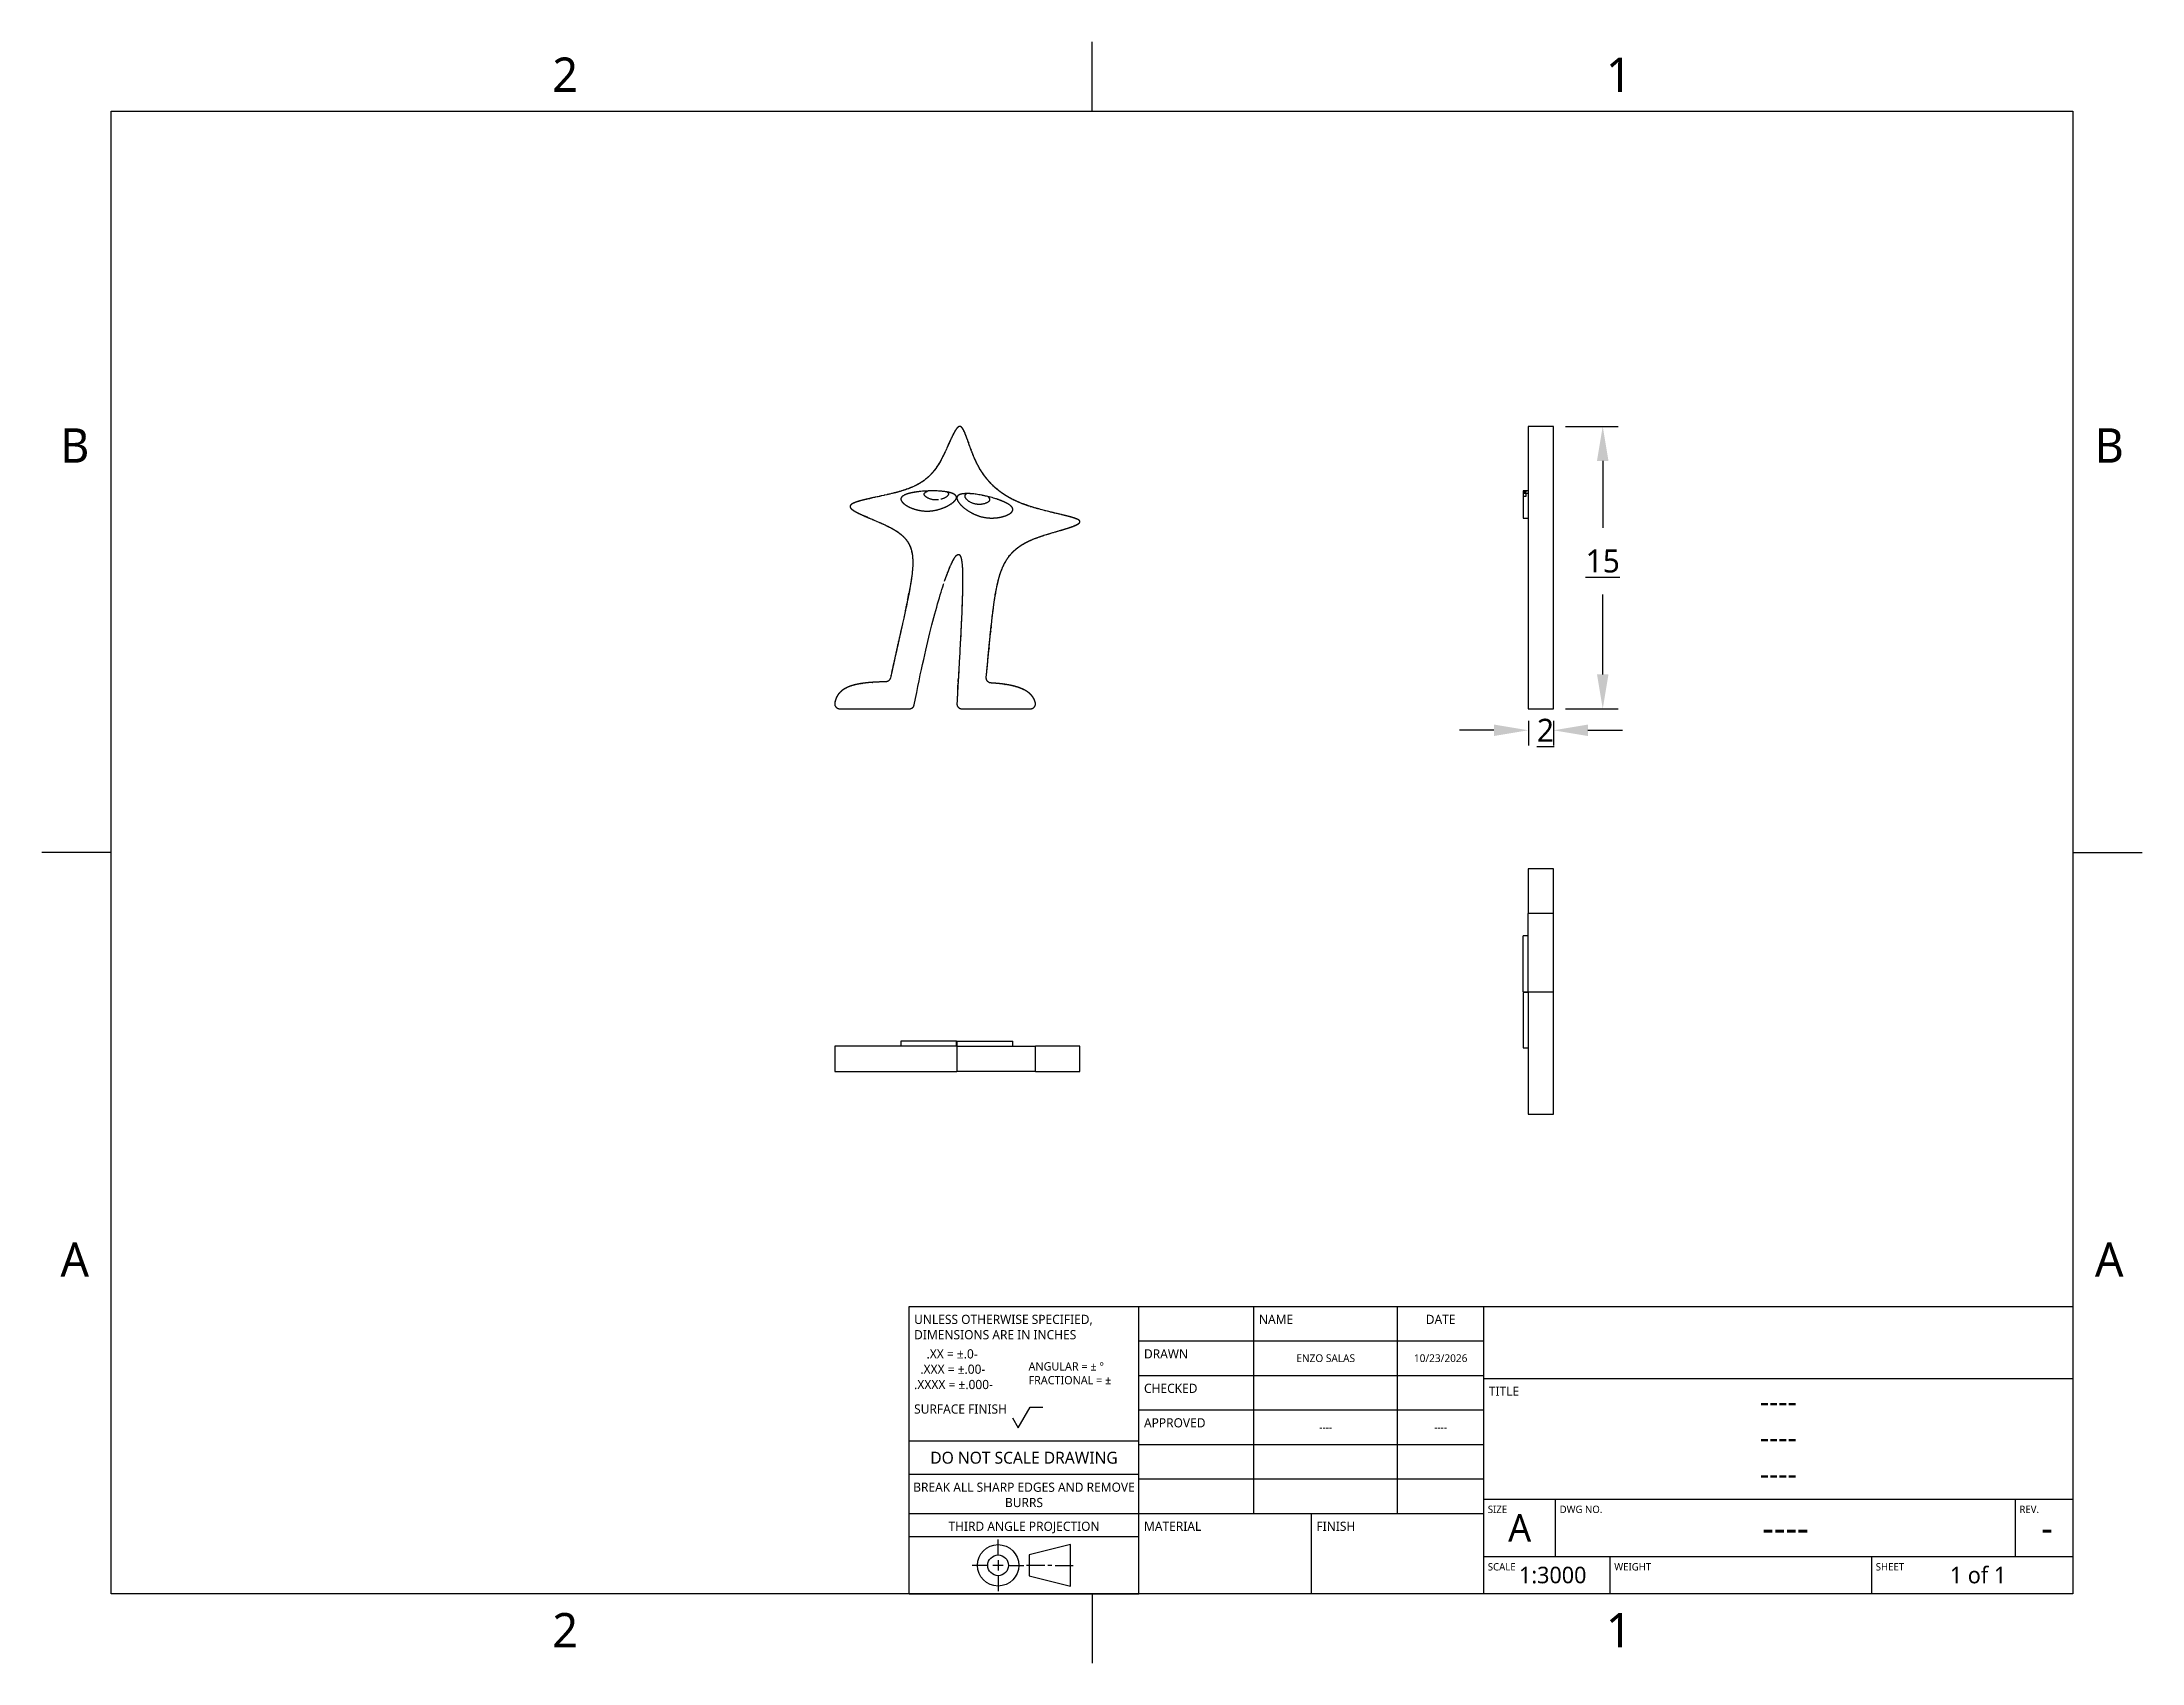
# Model space of a CAD drawing. Extents: x 0 to 11, y 0 to 8.5.
import ezdxf

# ---------------------------------------------------------------- set-up
doc = ezdxf.new("R2010")
doc.units = 0
doc.header["$LTSCALE"] = 0.5
doc.header["$MEASUREMENT"] = 0
doc.header["$PDMODE"] = 33
doc.header["$PDSIZE"] = 0.03937
doc.layers.get('DEFPOINTS').update_dxf_attribs({"linetype": 'CONTINUOUS'})
for name, color, linetype in [('ANNOTATION_TEXT', 7, 'CONTINUOUS'), ('BORDER_FRAME', 7, 'CONTINUOUS'), ('BORDER_ZONES', 7, 'CONTINUOUS'), ('TITLE_BLOCK', 7, 'CONTINUOUS'), ('VISIBLE', 7, 'CONTINUOUS')]:
    doc.layers.add(name, color=color, linetype=linetype)
doc.styles.add('ONSHAPE-STANDARD', font='NotoSans-Regular.ttf')
doc.styles.add('ONSHAPE-STANDARD-DIMENSION', font='')
doc.styles.add('ONSHAPE-STANDARD-FIELDS', font='')
doc.styles.get('ONSHAPE-STANDARD-DIMENSION').set_extended_font_data('Noto Sans')
doc.styles.get('ONSHAPE-STANDARD-FIELDS').set_extended_font_data('Noto Sans')
doc.dimstyles.new('ONSHAPE-STANDARD$0', dxfattribs={"dimtxt": 0.12, "dimasz": 0.18, "dimexe": 0.08, "dimexo": 0.0625, "dimgap": 0.09, "dimtad": 0, "dimtih": 1, "dimtoh": 1, "dimdec": 3, "dimzin": 7, "dimtxsty": 'ONSHAPE-STANDARD-DIMENSION', "dimcen": 0.09, "dimclrd": 7, "dimclre": 7, "dimclrt": 7, "dimadec": 1, "dimazin": 3, "dimtfac": 1, "dimtdec": 3, "dimtofl": 0, "dimtmove": 0, "dimatfit": 3, "dimtolj": 1, "dimtzin": 7})

msp = doc.modelspace()

# ---------------------------------------------------------------- texts
at = {"layer": 'BORDER_ZONES', "char_height": 0.18, "attachment_point": 5, "style": 'ONSHAPE-STANDARD'}
for s, insert in [('2', (2.769, 8.31)), ('1', (8.269, 8.31)), ('B', (0.209, 6.375)), ('B', (10.829, 6.375)), ('A', (0.209, 2.125)), ('A', (10.829, 2.125)), ('2', (2.769, 0.19)), ('1', (8.269, 0.19))]:
    msp.add_mtext(s, dxfattribs=dict(at, insert=insert))
at = {"layer": 'TITLE_BLOCK'}
for s, insert, char_height, width, attachment_point, style in [('UNLESS OTHERWISE SPECIFIED, DIMENSIONS ARE IN INCHES', (4.5904, 1.8368), 0.048, 1.176, 1, 'ONSHAPE-STANDARD'), ('NAME', (6.3904, 1.8368), 0.048, 0.735, 1, 'ONSHAPE-STANDARD'), ('DATE', (7.339, 1.8368), 0.048, 0.441, 2, 'ONSHAPE-STANDARD'), ('    .XX = ±.0-^J  .XXX = ±.00-^J.XXXX = ±.000-', (4.5904, 1.6568), 0.048, 0.588, 1, 'ONSHAPE-STANDARD'), ('DRAWN', (5.7904, 1.6568), 0.048, 0.588, 1, 'ONSHAPE-STANDARD'), ('^JANGULAR = ± °^JFRACTIONAL = ±', (5.18776, 1.66112), 0.0432, 0.588, 1, 'ONSHAPE-STANDARD'), ('ENZO SALAS', (6.739, 1.61), 0.04032, 0.75, 5, 'ONSHAPE-STANDARD-FIELDS'), ('10/23/2026', (7.339, 1.61), 0.04032, 0.45, 5, 'ONSHAPE-STANDARD-FIELDS'), ('CHECKED', (5.7904, 1.4768), 0.048, 0.588, 1, 'ONSHAPE-STANDARD'), ('TITLE', (7.5904, 1.4618), 0.048, 0.3675, 1, 'ONSHAPE-STANDARD'), ('SURFACE FINISH', (4.5904, 1.3688), 0.048, 0.588, 1, 'ONSHAPE-STANDARD'), ('----', (9.1015, 1.385), 0.1152, 2.775, 5, 'ONSHAPE-STANDARD-FIELDS'), ('APPROVED', (5.7904, 1.2968), 0.048, 0.588, 1, 'ONSHAPE-STANDARD'), ('----', (6.739, 1.25), 0.04032, 0.75, 5, 'ONSHAPE-STANDARD-FIELDS'), ('----', (7.339, 1.25), 0.04032, 0.45, 5, 'ONSHAPE-STANDARD-FIELDS'), ('DO NOT SCALE DRAWING', (5.164, 1.12184), 0.0624, 1.176, 2, 'ONSHAPE-STANDARD'), ('----', (9.1015, 1.196), 0.1152, 2.775, 5, 'ONSHAPE-STANDARD-FIELDS'), ('----', (9.1015, 1.007), 0.1152, 2.775, 5, 'ONSHAPE-STANDARD-FIELDS'), ('BREAK ALL SHARP EDGES AND REMOVE BURRS', (5.164, 0.9608), 0.048, 1.176, 2, 'ONSHAPE-STANDARD'), ('SIZE', (7.58512, 0.84044), 0.0384, 0.3675, 1, 'ONSHAPE-STANDARD'), ('A', (7.7515, 0.725), 0.144, 0.375, 5, 'ONSHAPE-STANDARD-FIELDS'), ('DWG NO.', (7.96012, 0.84044), 0.0384, 2.352, 1, 'ONSHAPE-STANDARD'), ('REV.', (10.36012, 0.84044), 0.0384, 0.294, 1, 'ONSHAPE-STANDARD'), ('THIRD ANGLE PROJECTION', (5.164, 0.7568), 0.048, 1.176, 2, 'ONSHAPE-STANDARD'), ('MATERIAL', (5.7904, 0.7568), 0.048, 0.882, 1, 'ONSHAPE-STANDARD'), ('FINISH', (6.6904, 0.7568), 0.048, 0.882, 1, 'ONSHAPE-STANDARD'), ('----', (9.139, 0.725), 0.144, 2.4, 5, 'ONSHAPE-STANDARD-FIELDS'), ('-', (10.504, 0.725), 0.144, 0.27, 5, 'ONSHAPE-STANDARD-FIELDS'), ('SCALE', (7.58512, 0.54044), 0.0384, 0.6468, 1, 'ONSHAPE-STANDARD'), ('1:3000', (7.924, 0.4775), 0.0864, 0.6, 5, 'ONSHAPE-STANDARD-FIELDS'), ('WEIGHT', (8.24512, 0.54044), 0.0384, 1.3377, 1, 'ONSHAPE-STANDARD'), ('SHEET', (9.61012, 0.54044), 0.0384, 1.029, 1, 'ONSHAPE-STANDARD'), ('1 of 1', (10.144, 0.4775), 0.0864, 0.99, 5, 'ONSHAPE-STANDARD-FIELDS')]:
    msp.add_mtext(s, dxfattribs=dict(at, insert=insert, char_height=char_height, width=width, attachment_point=attachment_point, style=style))

# ---------------------------------------------------------------- blocks, each defined once
blk = doc.blocks.new('*D1')
at = {"layer": 'ANNOTATION_TEXT', "color": 7}
for p, q in [((7.99, 6.474), (8.265, 6.474)), ((8.185, 6.294), (8.185, 5.945)), ((8.185, 5.18), (8.185, 5.596)), ((7.99, 5), (8.265, 5))]:
    blk.add_line(p, q, dxfattribs=at)
for points in [[(8.215, 6.294), (8.155, 6.294), (8.185, 6.474)], [(8.155, 5.18), (8.215, 5.18), (8.185, 5)]]:
    blk.add_solid(points, dxfattribs=at)
at = {"layer": 'DEFPOINTS', "color": 0}
for p in [(7.928, 6.474), (8.185, 6.474), (8.185, 6.474), (7.928, 5)]:
    blk.add_point(p, dxfattribs=at)
at = {"layer": 'ANNOTATION_TEXT', "color": 7, "insert": (8.185, 5.771), "char_height": 0.12, "attachment_point": 5, "style": 'ONSHAPE-STANDARD-DIMENSION'}
blk.add_mtext('\\A1;\\L15\\l', dxfattribs=at)
blk = doc.blocks.new('*D2')
at = {"layer": 'ANNOTATION_TEXT', "color": 7}
for p, q in [((7.797, 4.938), (7.797, 4.808)), ((7.928, 4.938), (7.928, 4.808)), ((7.617, 4.888), (7.437, 4.888)), ((8.108, 4.888), (8.288, 4.888))]:
    blk.add_line(p, q, dxfattribs=at)
for points in [[(7.617, 4.858), (7.617, 4.918), (7.797, 4.888)], [(8.108, 4.918), (8.108, 4.858), (7.928, 4.888)]]:
    blk.add_solid(points, dxfattribs=at)
at = {"layer": 'DEFPOINTS', "color": 0}
for p in [(7.797, 5), (7.928, 5), (7.928, 4.888), (7.928, 4.888)]:
    blk.add_point(p, dxfattribs=at)
at = {"layer": 'ANNOTATION_TEXT', "color": 7, "insert": (7.886, 4.888), "char_height": 0.12, "attachment_point": 5, "style": 'ONSHAPE-STANDARD-DIMENSION'}
blk.add_mtext('\\A1;\\L2\\l', dxfattribs=at)

# ---------------------------------------------------------------- dimensions: what is measured, and where the dimension line sits
at = {"layer": 'ANNOTATION_TEXT'}
for base, p1, p2, angle, text, picture, middle in [((8.18505626, 6.47445188), (7.92781269, 5.00001397, -0.09530866), (7.92781269, 6.47445188, -0.09530866), 90, '%%u15', '*D1', (8.18505626, 5.77066869)), ((7.92781269, 4.88823768), (7.79657909, 5.00001397, -0.09530866), (7.92781269, 5.00001397, -0.09530866), 0, '%%u2', '*D2', (7.88614478, 4.88823768))]:
    dim = msp.add_linear_dim(base=base, p1=p1, p2=p2, angle=angle, text=text, dimstyle='ONSHAPE-STANDARD$0', override={"dimscale": 1, "dimlfac": 3000, "dimpost": ''}, dxfattribs=at)
    dim.commit()
    dim.dimension.update_dxf_attribs({"geometry": picture, "text_midpoint": middle, "dimtype": 161})

# ---------------------------------------------------------------- linework, layer by layer
at = {"layer": 'BORDER_FRAME'}
for p, q in [((0.399, 0.38), (0.399, 8.12)), ((0.399, 8.12), (10.639, 8.12)), ((10.639, 8.12), (10.639, 0.38)), ((10.639, 0.38), (0.399, 0.38))]:
    msp.add_line(p, q, dxfattribs=at)
at = {"layer": 'BORDER_ZONES'}
for p, q in [((5.519, 8.12), (5.519, 8.481)), ((0.399, 4.25), (0.038, 4.25)), ((10.639, 4.25), (11, 4.25)), ((5.519, 0.38), (5.519, 0.019))]:
    msp.add_line(p, q, dxfattribs=at)
at = {"layer": 'TITLE_BLOCK'}
for p, q in [((4.564, 0.38), (4.564, 1.88)), ((4.564, 1.88), (5.764, 1.88)), ((5.764, 0.38), (5.764, 1.88)), ((5.764, 1.88), (7.564, 1.88)), ((6.364, 0.8), (6.364, 1.88)), ((7.114, 0.8), (7.114, 1.88)), ((7.564, 0.38), (7.564, 1.88)), ((7.564, 1.88), (10.639, 1.88)), ((5.764, 1.7), (7.564, 1.7)), ((5.764, 1.52), (7.564, 1.52)), ((7.564, 1.505), (10.639, 1.505)), ((5.134, 1.24603848), (5.197, 1.35515768)), ((5.197, 1.35515768), (5.263, 1.35515768)), ((5.764, 1.34), (7.564, 1.34)), ((5.104, 1.298), (5.134, 1.24603848)), ((4.564, 1.178), (5.764, 1.178)), ((5.764, 1.16), (7.564, 1.16)), ((4.564, 1.004), (5.764, 1.004)), ((5.764, 0.98), (7.564, 0.98)), ((4.564, 0.8), (5.764, 0.8)), ((5.764, 0.8), (7.564, 0.8)), ((6.664, 0.38), (6.664, 0.8)), ((7.564, 0.875), (10.639, 0.875)), ((7.939, 0.575), (7.939, 0.875)), ((10.339, 0.575), (10.339, 0.875)), ((4.564, 0.68), (5.764, 0.68)), ((5.029, 0.5828), (5.029, 0.6638)), ((5.029, 0.5558), (5.029, 0.5018)), ((5.407, 0.6368), (5.191, 0.5828)), ((5.191, 0.5828), (5.191, 0.4748)), ((5.407, 0.4208), (5.407, 0.6368)), ((7.564, 0.575), (10.639, 0.575)), ((8.224, 0.38), (8.224, 0.575)), ((9.589, 0.38), (9.589, 0.575)), ((4.975, 0.5288), (4.894, 0.5288)), ((5.056, 0.5288), (5.002, 0.5288)), ((5.029, 0.4748), (5.029, 0.3938)), ((5.083, 0.5288), (5.164, 0.5288)), ((5.272, 0.5288), (5.1775, 0.5288)), ((5.191, 0.4748), (5.407, 0.4208)), ((5.3098, 0.5288), (5.2882, 0.5288)), ((5.326, 0.5288), (5.4205, 0.5288)), ((4.564, 0.38), (5.764, 0.38))]:
    msp.add_line(p, q, dxfattribs=at)
for radius in [0.108, 0.054]:
    msp.add_circle((5.029, 0.5288), radius, dxfattribs=at)
at = {"layer": 'VISIBLE'}
for p, q in [((4.81656109, 6.46763959), (4.81644766, 6.4675234)), ((4.81680022, 6.46788316), (4.81649228, 6.46756416)), ((4.81705904, 6.46814214), (4.81683632, 6.46791971)), ((4.81708211, 6.46816623), (4.81695574, 6.46803985)), ((4.81739942, 6.46847778), (4.81716404, 6.46823783)), ((4.81877636, 6.46974829), (4.81741135, 6.46848945)), ((4.81753445, 6.46860825), (4.81744162, 6.46851736)), ((4.81794449, 6.46899505), (4.81756002, 6.46863285)), ((4.81807043, 6.4691137), (4.81794449, 6.46899505)), ((4.81804844, 6.46909299), (4.8180322, 6.46907854)), ((4.81828503, 6.46931062), (4.81827445, 6.46930079)), ((4.81877636, 6.46974829), (4.81864893, 6.46963761)), ((4.81868458, 6.46966918), (4.81864893, 6.46963761)), ((4.81896971, 6.46991118), (4.81885476, 6.46981638)), ((4.81948754, 6.47035384), (4.8192839, 6.47018417)), ((4.8193897, 6.4702695), (4.81931508, 6.47020489)), ((4.81947049, 6.47033945), (4.8193897, 6.4702695)), ((4.81948052, 6.47034765), (4.81947049, 6.47033945)), ((4.81962487, 6.47046558), (4.81948052, 6.47034765)), ((4.8197205, 6.47054419), (4.81955687, 6.47040852)), ((4.82008304, 6.47083183), (4.81971877, 6.47053734)), ((4.8197349, 6.47055462), (4.8197349, 6.47055462)), ((4.82108815, 6.47157455), (4.82083313, 6.47139232)), ((4.82091737, 6.47145687), (4.8208824, 6.47143132)), ((4.82126882, 6.47170296), (4.82115086, 6.47162201)), ((4.82153053, 6.47188094), (4.82142068, 6.47180558)), ((4.82194704, 6.47214816), (4.82153053, 6.47188094)), ((4.82225583, 6.47234628), (4.82194704, 6.47214816)), ((4.82225583, 6.47234628), (4.82214024, 6.4722736)), ((4.82225661, 6.47234141), (4.82222556, 6.4723231)), ((4.82239075, 6.47242051), (4.82225661, 6.47234141)), ((4.82270102, 6.47260346), (4.82239075, 6.47242051)), ((4.82280475, 6.47266911), (4.82246539, 6.47247149)), ((4.82271099, 6.47261451), (4.82251142, 6.47249166)), ((4.82256895, 6.47253403), (4.822529, 6.47250853)), ((4.82261334, 6.47255765), (4.82256895, 6.47253403)), ((4.82272213, 6.47261554), (4.82261334, 6.47255765)), ((4.8227732, 6.47264477), (4.82270102, 6.47260346)), ((4.82289814, 6.47271629), (4.8227732, 6.47264477)), ((4.8230981, 6.47282675), (4.82284976, 6.4726886)), ((4.82289814, 6.47271629), (4.82289051, 6.47271262)), ((4.823094, 6.47282841), (4.82289814, 6.47271629)), ((4.82290859, 6.47272132), (4.82289814, 6.47271629)), ((4.82306744, 6.47281321), (4.82293604, 6.47273779)), ((4.82307187, 6.47281575), (4.82296505, 6.4727581)), ((4.82304303, 6.47279923), (4.82301924, 6.47278735)), ((4.82307207, 6.47281586), (4.82306744, 6.47281321)), ((4.82328911, 6.47293298), (4.82307207, 6.47281586)), ((4.82328793, 6.47293235), (4.8230981, 6.47282675)), ((4.82325925, 6.47290726), (4.8230981, 6.47282675)), ((4.82379269, 6.47318637), (4.82321649, 6.47289379)), ((4.82345355, 6.47301252), (4.82325925, 6.47290726)), ((4.82328911, 6.47293298), (4.82328793, 6.47293235)), ((4.82349559, 6.47304065), (4.82328911, 6.47293298)), ((4.82384774, 6.47321369), (4.82335038, 6.47295987)), ((4.82439096, 6.47346117), (4.82341656, 6.47299563)), ((4.82363397, 6.47310799), (4.82345008, 6.47301692)), ((4.82352702, 6.47305147), (4.82346658, 6.47301953)), ((4.82379269, 6.47318637), (4.82377713, 6.47317907)), ((4.82388162, 6.47322961), (4.82384774, 6.47321369)), ((4.8238608, 6.47322036), (4.82384774, 6.47321369)), ((4.82388162, 6.47322961), (4.8238608, 6.47322036)), ((4.82387073, 6.47322528), (4.82386822, 6.47322411)), ((4.82417915, 6.4733618), (4.82388162, 6.47322961)), ((4.82389131, 6.47323416), (4.82388162, 6.47322961)), ((4.82393797, 6.47325459), (4.82393342, 6.47325263)), ((4.82416661, 6.47336195), (4.82393797, 6.47325459)), ((4.82418094, 6.47336659), (4.8240723, 6.47331766)), ((4.82439096, 6.47346117), (4.82416661, 6.47336195)), ((4.82423581, 6.47338436), (4.82416863, 6.47335494)), ((4.82420946, 6.47337427), (4.82417915, 6.4733618)), ((4.82423581, 6.47338436), (4.82421837, 6.47337871)), ((4.82429397, 6.47340319), (4.82423581, 6.47338436)), ((4.82448353, 6.47349992), (4.82440911, 6.47346911)), ((4.82484781, 6.47364834), (4.82478179, 6.47362137)), ((4.8247983, 6.47362849), (4.82478179, 6.47362137)), ((4.82480674, 6.47363157), (4.8247983, 6.47362849)), ((4.82498125, 6.47369576), (4.82484781, 6.47364834)), ((4.82530887, 6.4738169), (4.82500069, 6.4737036)), ((4.82502322, 6.47371268), (4.82500069, 6.4737036)), ((4.8251161, 6.47374602), (4.82502322, 6.47371268)), ((4.82550192, 6.4738846), (4.82503689, 6.47370835)), ((4.8254656, 6.47387058), (4.8251744, 6.47376139)), ((4.82531016, 6.47381741), (4.82517994, 6.47376565)), ((4.82535297, 6.47382835), (4.82523674, 6.47379038)), ((4.82529671, 6.47381088), (4.82526587, 6.47379981)), ((4.82545272, 6.47386757), (4.82528598, 6.47380665)), ((4.82555437, 6.47390139), (4.82537364, 6.47383868)), ((4.82559288, 6.47390562), (4.82544626, 6.47384945)), ((4.82561132, 6.47392013), (4.82545272, 6.47386757)), ((4.82549431, 6.47388135), (4.8254656, 6.47387058)), ((4.82550714, 6.47388616), (4.82549431, 6.47388135)), ((4.82550714, 6.47388616), (4.82550192, 6.4738846)), ((4.82552441, 6.47389132), (4.82550714, 6.47388616)), ((4.82557522, 6.47390895), (4.82552394, 6.47389193)), ((4.82556076, 6.47390337), (4.82552394, 6.47389193)), ((4.8255314, 6.47389341), (4.82552441, 6.47389132)), ((4.82564572, 6.47392977), (4.82556076, 6.47390337)), ((4.82615015, 6.47407096), (4.82556458, 6.47389477)), ((4.82589074, 6.47399943), (4.82559288, 6.47390562)), ((4.82632617, 6.47411976), (4.82564572, 6.47392977)), ((4.82570561, 6.47394839), (4.82564572, 6.47392977)), ((4.82625005, 6.47409851), (4.82570561, 6.47394839)), ((4.82589858, 6.4740019), (4.82585455, 6.47398945)), ((4.82607531, 6.47405757), (4.82589074, 6.47399943)), ((4.82603901, 6.47404613), (4.82603384, 6.47404482)), ((4.8262333, 6.47409534), (4.82603901, 6.47404613)), ((4.82622957, 6.47409581), (4.82607531, 6.47405757)), ((4.82638256, 6.47413964), (4.82618685, 6.47408357)), ((4.82647461, 6.47415656), (4.82622957, 6.47409581)), ((4.8262947, 6.47411082), (4.82628916, 6.47410942)), ((4.82648627, 6.47415895), (4.8262947, 6.47411082)), ((4.82633568, 6.47412212), (4.8262947, 6.47411082)), ((4.82646849, 6.4741595), (4.82632617, 6.47411976)), ((4.82647461, 6.47415656), (4.82634958, 6.47413096)), ((4.82650113, 6.47416314), (4.82638256, 6.47413964)), ((4.82640859, 6.47414217), (4.8263936, 6.47413806)), ((4.82657452, 6.47418133), (4.82646849, 6.4741595)), ((4.82679167, 6.47422147), (4.82647461, 6.47415656)), ((4.82663783, 6.47419703), (4.82647461, 6.47415656)), ((4.82663783, 6.47419703), (4.82648627, 6.47415895)), ((4.82650969, 6.47416483), (4.82650113, 6.47416314)), ((4.82657213, 6.47418597), (4.82655278, 6.47418131)), ((4.82663812, 6.47419443), (4.82657452, 6.47418133)), ((4.82707517, 6.47428167), (4.82682895, 6.47423979)), ((4.82693229, 6.47425737), (4.8268645, 6.47423816)), ((4.82707517, 6.47428167), (4.82689024, 6.47424545)), ((4.82702098, 6.47427066), (4.82697083, 6.47426115)), ((4.82728839, 6.47432118), (4.82702098, 6.47427066)), ((4.82707184, 6.47427822), (4.82706274, 6.4742753)), ((4.82709101, 6.47428437), (4.82707184, 6.47427822)), ((4.82751369, 6.47435626), (4.82707517, 6.47428167)), ((4.82735263, 6.47433601), (4.82707517, 6.47428167)), ((4.82727458, 6.4743188), (4.82709207, 6.4742847)), ((4.82727458, 6.4743188), (4.82719031, 6.47430422)), ((4.8274743, 6.47435334), (4.82727458, 6.4743188)), ((4.82738292, 6.47433905), (4.82728839, 6.47432118)), ((4.82752744, 6.47436091), (4.82735195, 6.4743306)), ((4.8274195, 6.47434718), (4.82735263, 6.47433601)), ((4.82771862, 6.47438323), (4.82738295, 6.47433555)), ((4.82743403, 6.47434872), (4.82740836, 6.47434532)), ((4.82743526, 6.47434895), (4.8274195, 6.47434718)), ((4.82743869, 6.47434934), (4.82743403, 6.47434872)), ((4.82749195, 6.47435639), (4.82743869, 6.47434934)), ((4.8274743, 6.47435334), (4.82743869, 6.47434934)), ((4.82749689, 6.47435725), (4.8274743, 6.47435334)), ((4.82750099, 6.47435634), (4.8274743, 6.47435334)), ((4.82749508, 6.47435707), (4.82748258, 6.47435515)), ((4.82761418, 6.47436907), (4.82749508, 6.47435707)), ((4.82754506, 6.4743613), (4.82750099, 6.47435634)), ((4.82750272, 6.47435782), (4.82750189, 6.47435775)), ((4.82773571, 6.4743887), (4.82750272, 6.47435782)), ((4.82750575, 6.47435807), (4.82750272, 6.47435782)), ((4.82751573, 6.47435889), (4.82750311, 6.47435773)), ((4.82752744, 6.47436091), (4.82750575, 6.47435807)), ((4.82754506, 6.4743613), (4.82751573, 6.47435889)), ((4.82767737, 6.47438056), (4.82752744, 6.47436091)), ((4.8275698, 6.47436823), (4.82752744, 6.47436091)), ((4.82802659, 6.47441545), (4.82754506, 6.4743613)), ((4.82759046, 6.47436503), (4.82754506, 6.4743613)), ((4.8275604, 6.47436302), (4.82755605, 6.4743622)), ((4.82760345, 6.47437117), (4.8275604, 6.47436302)), ((4.82761773, 6.47437306), (4.8275698, 6.47436823)), ((4.82760857, 6.47437214), (4.82760345, 6.47437117)), ((4.82801902, 6.47440988), (4.82761418, 6.47436907)), ((4.82778107, 6.47438953), (4.82761773, 6.47437306)), ((4.8277274, 6.47438448), (4.8276208, 6.47437445)), ((4.82767737, 6.47438056), (4.82767136, 6.47438017)), ((4.82778087, 6.47439207), (4.82771862, 6.47438323)), ((4.82787952, 6.47439945), (4.82773571, 6.4743887)), ((4.82792722, 6.47440302), (4.82774552, 6.47438705)), ((4.82792561, 6.4744041), (4.82778107, 6.47438953)), ((4.82789378, 6.47440052), (4.82787952, 6.47439945)), ((4.82841111, 6.47444553), (4.82789378, 6.47440052)), ((4.82831177, 6.47443944), (4.82791395, 6.47440202)), ((4.82811277, 6.47442296), (4.82792561, 6.4744041)), ((4.82860405, 6.4744535), (4.82802063, 6.47441478)), ((4.82815794, 6.4744239), (4.82811136, 6.4744192)), ((4.82824905, 6.47441841), (4.82811822, 6.47441035)), ((4.82845369, 6.4744463), (4.82836887, 6.47444148)), ((4.82863117, 6.47444948), (4.82839752, 6.47444529)), ((4.82858717, 6.4744459), (4.82841486, 6.47444409)), ((4.82851453, 6.47444975), (4.82845369, 6.4744463)), ((4.82866208, 6.47445199), (4.82851453, 6.47444975)), ((4.82872516, 6.47445712), (4.82858717, 6.4744459)), ((4.82918672, 6.47445219), (4.82858717, 6.4744459)), ((4.82870664, 6.47445694), (4.82860405, 6.4744535)), ((4.8293572, 6.47444696), (4.82864304, 6.47445481)), ((4.82888564, 6.47445538), (4.82866208, 6.47445199)), ((4.82870837, 6.47445693), (4.82870664, 6.47445694)), ((4.82870769, 6.47445693), (4.82870767, 6.47445694)), ((4.82871245, 6.47445609), (4.82870767, 6.47445694)), ((4.82872969, 6.47445302), (4.82871245, 6.47445609)), ((4.82883919, 6.47445594), (4.82872516, 6.47445712)), ((4.82874788, 6.47444977), (4.82872969, 6.47445302)), ((4.82882017, 6.47445286), (4.82873873, 6.4744514)), ((4.82888445, 6.47445332), (4.82874788, 6.47444977)), ((4.82883919, 6.47445594), (4.8287959, 6.47445313)), ((4.82893853, 6.47445473), (4.82888445, 6.47445332)), ((4.82895737, 6.47445136), (4.82888445, 6.47445332)), ((4.82898129, 6.47445683), (4.82888564, 6.47445538)), ((4.82926998, 6.47445063), (4.82888564, 6.47445538)), ((4.82901469, 6.47445671), (4.82893853, 6.47445473)), ((4.82938774, 6.4744459), (4.82924218, 6.47445097)), ((4.82928306, 6.47445042), (4.82925877, 6.47445039)), ((4.82927803, 6.47445041), (4.82926998, 6.47445063)), ((4.83009168, 6.47438314), (4.82928306, 6.47445042)), ((4.82983051, 6.47440537), (4.82932601, 6.47444805)), ((4.8294624, 6.47443924), (4.82938774, 6.4744459)), ((4.82959898, 6.47442801), (4.82947751, 6.47443908)), ((4.82987689, 6.47440145), (4.82956312, 6.47443056)), ((4.82994602, 6.47439641), (4.82979852, 6.47440785)), ((4.82998356, 6.47439248), (4.82987219, 6.47440188)), ((4.83008813, 6.47438358), (4.82987689, 6.47440145)), ((4.83001579, 6.47439073), (4.82998161, 6.47439259)), ((4.83021859, 6.47436522), (4.83001579, 6.47439073)), ((4.83008604, 6.47438383), (4.83003918, 6.47438779)), ((4.8302003, 6.47436763), (4.83003966, 6.47438788)), ((4.83015007, 6.47437604), (4.83008604, 6.47438383)), ((4.83012181, 6.4743804), (4.83009168, 6.47438314)), ((4.83014004, 6.47437726), (4.83011751, 6.47438109)), ((4.83040246, 6.47433264), (4.83012181, 6.4743804)), ((4.83018885, 6.47436896), (4.83014004, 6.47437726)), ((4.83042907, 6.47432933), (4.83015007, 6.47437604)), ((4.83065575, 6.47428776), (4.83021859, 6.47436522)), ((4.83041847, 6.47432991), (4.83029146, 6.47435237)), ((4.83059995, 6.47429903), (4.83040246, 6.47433264)), ((4.83086923, 6.47425563), (4.83042907, 6.47432933)), ((4.83096702, 6.47423394), (4.83042907, 6.47432933)), ((4.83090155, 6.47424775), (4.83059766, 6.47429943)), ((4.831019, 6.47422353), (4.8306898, 6.47428181)), ((4.83094876, 6.47423597), (4.83090155, 6.47424775)), ((4.83167314, 6.47405514), (4.83094876, 6.47423597)), ((4.830991, 6.47422849), (4.83096702, 6.47423394)), ((4.83107444, 6.47420923), (4.83100822, 6.47422544)), ((4.83105156, 6.47421483), (4.831019, 6.47422353)), ((4.83105896, 6.47421285), (4.83105156, 6.47421483)), ((4.83107444, 6.47420923), (4.83105896, 6.47421285)), ((4.83151472, 6.47409111), (4.83118072, 6.47417981)), ((4.83150111, 6.47410435), (4.83137931, 6.47413432)), ((4.83146324, 6.47410754), (4.83137931, 6.47413432)), ((4.83150902, 6.47410168), (4.83139208, 6.47413024)), ((4.83202971, 6.47392644), (4.83150111, 6.47410435)), ((4.83183415, 6.47400623), (4.83163689, 6.47405865)), ((4.83171206, 6.47404389), (4.83167314, 6.47405514)), ((4.83257446, 6.47375003), (4.83171206, 6.47404389)), ((4.83177753, 6.4740239), (4.83172129, 6.47403754)), ((4.83198185, 6.47395947), (4.83177753, 6.4740239)), ((4.83250936, 6.47377378), (4.83183415, 6.47400623)), ((4.83231068, 6.47384339), (4.8318997, 6.47398068)), ((4.83237342, 6.47381713), (4.83200934, 6.4739333)), ((4.83232189, 6.47382811), (4.83202971, 6.47392644)), ((4.83214469, 6.47389884), (4.83210739, 6.47391216)), ((4.83253521, 6.47376206), (4.83211966, 6.47391257)), ((4.83220421, 6.47388195), (4.83217779, 6.47389193)), ((4.83227252, 6.47385613), (4.83220421, 6.47388195)), ((4.83235918, 6.47382338), (4.83227252, 6.47385613)), ((4.83244506, 6.47379154), (4.83228846, 6.47384748)), ((4.83244506, 6.47379154), (4.83243222, 6.47379578)), ((4.83254708, 6.47375237), (4.83243447, 6.47379042)), ((4.83245519, 6.47379104), (4.83243789, 6.47379656)), ((4.8325218, 6.47376983), (4.83250936, 6.47377378)), ((4.83263141, 6.47372721), (4.8325218, 6.47376983)), ((4.83255041, 6.47376074), (4.8325218, 6.47376983)), ((4.83260717, 6.47373875), (4.83253521, 6.47376206)), ((4.83263141, 6.47372721), (4.83253521, 6.47376206)), ((4.83257446, 6.47375003), (4.83255041, 6.47376074)), ((4.83257164, 6.47375026), (4.83255768, 6.47375574)), ((4.83261676, 6.47373252), (4.83257164, 6.47375026)), ((4.83260077, 6.47373831), (4.83258634, 6.47374474)), ((4.83320796, 6.47347676), (4.83260717, 6.47373875)), ((4.83268368, 6.47370621), (4.83261676, 6.47373252)), ((4.83269699, 6.47370172), (4.83263141, 6.47372721)), ((4.8326791, 6.47370994), (4.83263141, 6.47372721)), ((4.83267578, 6.47370996), (4.83266171, 6.47371624)), ((4.83270246, 6.47369959), (4.83267203, 6.47371046)), ((4.83269699, 6.47370172), (4.83267521, 6.47370908)), ((4.83270474, 6.47369878), (4.8326791, 6.47370994)), ((4.83314565, 6.47350507), (4.83268213, 6.47370463)), ((4.8326901, 6.47370369), (4.83268368, 6.47370621)), ((4.83283879, 6.47364212), (4.83268793, 6.47370454)), ((4.83270327, 6.4736993), (4.83269699, 6.47370172)), ((4.83295297, 6.47359069), (4.83269699, 6.47370172)), ((4.83276376, 6.47367576), (4.83270327, 6.4736993)), ((4.83272966, 6.47368793), (4.83270388, 6.47369904)), ((4.83299461, 6.47357372), (4.83272966, 6.47368793)), ((4.8329111, 6.47360971), (4.83274999, 6.47368193)), ((4.8327673, 6.47366914), (4.83276344, 6.4736706)), ((4.83283893, 6.47364207), (4.83276376, 6.47367576)), ((4.83291206, 6.4736093), (4.83283879, 6.47364212)), ((4.83287024, 6.47363024), (4.83283893, 6.47364207)), ((4.83314565, 6.47350507), (4.83287024, 6.47363024)), ((4.83293171, 6.47360701), (4.83287024, 6.47363024)), ((4.83352819, 6.47333311), (4.8329111, 6.47360971)), ((4.83322419, 6.47346943), (4.83291206, 6.4736093)), ((4.83311875, 6.47352387), (4.83293171, 6.47360701)), ((4.83335337, 6.47341564), (4.83314565, 6.47350507)), ((4.83328963, 6.47343963), (4.83322386, 6.47346952)), ((4.8333253, 6.47342026), (4.83325902, 6.47345626)), ((4.83380293, 6.47319702), (4.83336439, 6.47340093)), ((4.83364653, 6.47327169), (4.8334331, 6.47336898)), ((4.83370199, 6.47324871), (4.8335152, 6.47333556)), ((4.83353683, 6.47332591), (4.8335152, 6.47333556)), ((4.83352314, 6.47333186), (4.83353683, 6.47332591)), ((4.8336825, 6.47325302), (4.83352819, 6.47333311)), ((4.83364415, 6.47327887), (4.83362373, 6.47328923)), ((4.83374125, 6.4732257), (4.83367497, 6.47326127)), ((4.83465788, 6.47272009), (4.83370199, 6.47324871)), ((4.83376247, 6.47321883), (4.83370649, 6.47324435)), ((4.83398825, 6.47309464), (4.83376247, 6.47321883)), ((4.83377202, 6.47321448), (4.83376247, 6.47321883)), ((4.83380293, 6.47319702), (4.83376973, 6.47321578)), ((4.83395334, 6.47311205), (4.83383247, 6.47318033)), ((4.83401678, 6.473079), (4.83391538, 6.47313182)), ((4.83443457, 6.47285113), (4.83391538, 6.47313182)), ((4.83398417, 6.47309463), (4.83395334, 6.47311205)), ((4.83398701, 6.47309533), (4.83398701, 6.47309533)), ((4.83429276, 6.47293267), (4.83398825, 6.47309464)), ((4.83455836, 6.47277884), (4.83432601, 6.47290982)), ((4.83449399, 6.4728166), (4.83443457, 6.47285113)), ((4.83444235, 6.47284692), (4.83443457, 6.47285113)), ((4.83457294, 6.47276972), (4.83444235, 6.47284692)), ((4.83458655, 6.47276295), (4.83455836, 6.47277884)), ((4.83502431, 6.47248737), (4.83455836, 6.47277884)), ((4.8346471, 6.47272588), (4.83457294, 6.47276972)), ((4.83459202, 6.47275986), (4.83458655, 6.47276295)), ((4.83479579, 6.47263412), (4.83459202, 6.47275986)), ((4.83470531, 6.47268996), (4.83465788, 6.47272009)), ((4.83481184, 6.47262478), (4.83468709, 6.47270153)), ((4.83501982, 6.47249018), (4.83470531, 6.47268996)), ((4.83489379, 6.47257365), (4.83475145, 6.47265805)), ((4.83479579, 6.47263412), (4.83479423, 6.47263517)), ((4.8349353, 6.47254065), (4.83479579, 6.47263412)), ((4.83536917, 6.47226483), (4.83479579, 6.47263412)), ((4.83494162, 6.47254258), (4.83481184, 6.47262478)), ((4.83514694, 6.47241066), (4.83503773, 6.47248157)), ((4.83531065, 6.47230436), (4.83514694, 6.47241066)), ((4.83531065, 6.47230436), (4.8352966, 6.47231436)), ((4.83598302, 6.47182564), (4.83533488, 6.47228711)), ((4.83564613, 6.47207413), (4.83545431, 6.47220621)), ((4.83570524, 6.47202926), (4.83564613, 6.47207413)), ((4.83585895, 6.47192078), (4.83570524, 6.47202926)), ((4.83633569, 6.47155073), (4.83582956, 6.4719349)), ((4.8358595, 6.47192039), (4.83585895, 6.47192078)), ((4.8358595, 6.47192039), (4.83585895, 6.47192078)), ((4.8360272, 6.47179466), (4.83598302, 6.47182564)), ((4.83606241, 6.47176997), (4.83602136, 6.47180062)), ((4.83606241, 6.47176997), (4.8360272, 6.47179466)), ((4.83606137, 6.4717707), (4.83605774, 6.47177345)), ((4.83610284, 6.47173918), (4.83606137, 6.4717707)), ((4.83607004, 6.47176462), (4.83606241, 6.47176997)), ((4.83637347, 6.47152988), (4.83610356, 6.47173867)), ((4.83615842, 6.47169623), (4.83613093, 6.47171796)), ((4.83615727, 6.47169714), (4.836135, 6.47171383)), ((4.8367992, 6.47118864), (4.836135, 6.47171383)), ((4.8362112, 6.4716554), (4.83614855, 6.47170618)), ((4.83618976, 6.47167278), (4.83615727, 6.47169714)), ((4.83620752, 6.47165825), (4.83616992, 6.4716879)), ((4.83667535, 6.47128924), (4.83620752, 6.47165825)), ((4.83646681, 6.47145373), (4.83637347, 6.47152988)), ((4.83696919, 6.47104554), (4.8367992, 6.47118864)), ((4.83693498, 6.47107682), (4.83691914, 6.47108922)), ((4.83696919, 6.47104554), (4.83691914, 6.47108922)), ((4.83760808, 6.47048814), (4.83726575, 6.47079417)), ((4.83735031, 6.47071972), (4.83732094, 6.47074584)), ((4.83735031, 6.47071972), (4.83733318, 6.47073581)), ((4.83829816, 6.46983721), (4.83821465, 6.46991933)), ((4.83866261, 6.46947427), (4.83845828, 6.46967831)), ((4.83905032, 6.46906941), (4.83894539, 6.46917905)), ((4.83957538, 6.46850337), (4.83904055, 6.46907523)), ((4.83957538, 6.46850337), (4.83957538, 6.46850337)), ((4.83962146, 6.46845153), (4.83959328, 6.46848154)), ((4.83971443, 6.46835251), (4.83962146, 6.46845153)), ((4.83971443, 6.46835251), (4.83969219, 6.46837856)), ((4.83989198, 6.46814549), (4.83978176, 6.46827552)), ((4.83991694, 6.46811963), (4.83980154, 6.46825218)), ((4.83991913, 6.46811746), (4.83991694, 6.46811963)), ((4.84020989, 6.46778316), (4.83991694, 6.46811963)), ((4.84011718, 6.46789442), (4.83994014, 6.46809508)), ((4.84020989, 6.46778316), (4.84011718, 6.46789442)), ((4.84024265, 6.46774553), (4.84020989, 6.46778316)), ((7.79657909, 6.47445188), (7.79657909, 5.00001397)), ((7.92781269, 5.00001397), (7.92781269, 6.47445188)), ((4.76143407, 6.36159264), (4.75873957, 6.35568104)), ((4.76645675, 6.37271072), (4.76143407, 6.36159264)), ((4.76848068, 6.37719198), (4.76563763, 6.37087685)), ((4.76883165, 6.3779824), (4.76645675, 6.37271072)), ((4.77252512, 6.38617822), (4.76883165, 6.3779824)), ((4.77274742, 6.38667362), (4.77040525, 6.38146921)), ((4.77295612, 6.38713884), (4.77252512, 6.38617822)), ((4.77274742, 6.38667362), (4.77274016, 6.3866575)), ((4.77404635, 6.38955754), (4.7734038, 6.38813094)), ((4.77733008, 6.39682029), (4.77555226, 6.39289084)), ((4.7781727, 6.39867114), (4.77692934, 6.39593126)), ((4.77754709, 6.39729453), (4.77706334, 6.39623071)), ((4.77904044, 6.40057922), (4.77843131, 6.39924066)), ((4.77943169, 6.40143227), (4.77904044, 6.40057922)), ((4.78075285, 6.40431193), (4.78014253, 6.40298172)), ((4.78384412, 6.41101032), (4.78224646, 6.40756417)), ((4.78265308, 6.40844124), (4.78240389, 6.4079082)), ((4.78265308, 6.40844124), (4.78240389, 6.4079082)), ((4.78421093, 6.41179981), (4.78383862, 6.41099849)), ((4.78431612, 6.41202275), (4.78421093, 6.41179981)), ((4.78478655, 6.41302956), (4.78477598, 6.41300771)), ((4.78652242, 6.4167197), (4.78595195, 6.41550564)), ((4.78794084, 6.41969235), (4.78652242, 6.4167197)), ((4.78675983, 6.41721814), (4.78672247, 6.41713895)), ((4.78694222, 6.4175995), (4.78675983, 6.41721814)), ((4.78698466, 6.41768824), (4.78694222, 6.4175995)), ((4.78835597, 6.42056129), (4.78794084, 6.41969235)), ((4.79055029, 6.42509199), (4.78951503, 6.42296356)), ((4.79153988, 6.42710551), (4.79032929, 6.4246219)), ((4.7915946, 6.4272266), (4.79151129, 6.42705529)), ((4.79172303, 6.42748125), (4.79153988, 6.42710551)), ((4.79161664, 6.4272663), (4.7915946, 6.4272266)), ((4.79162999, 6.42729037), (4.79161664, 6.4272663)), ((4.79287726, 6.4297857), (4.79207738, 6.42819803)), ((4.79211372, 6.4282719), (4.79207738, 6.42819803)), ((4.7934707, 6.43099042), (4.79211372, 6.4282719)), ((4.79343707, 6.43092081), (4.79247181, 6.42898093)), ((4.79449633, 6.43301352), (4.79287726, 6.4297857)), ((4.7934707, 6.43099042), (4.79326909, 6.43058322)), ((4.79343707, 6.43092081), (4.79343263, 6.43091204)), ((4.79434062, 6.4327031), (4.79433488, 6.43269178)), ((4.79433771, 6.4326973), (4.79433488, 6.43269178)), ((4.79650013, 6.43688844), (4.79449633, 6.43301352)), ((4.7947856, 6.43358083), (4.79458102, 6.43317729)), ((4.79516135, 6.43430783), (4.7947856, 6.43358083)), ((4.79489363, 6.43378182), (4.79489363, 6.43378182)), ((4.79717243, 6.43816406), (4.79618875, 6.43629617)), ((4.79632074, 6.43655165), (4.79618875, 6.43629618)), ((4.79643409, 6.43676562), (4.79632074, 6.43655165)), ((4.79684424, 6.43753518), (4.79638459, 6.43665438)), ((4.7968713, 6.43759086), (4.79643409, 6.43676562)), ((4.79645654, 6.43680467), (4.79643409, 6.43676562)), ((4.79684425, 6.43753518), (4.79682027, 6.43748584)), ((4.79691408, 6.43767892), (4.79684424, 6.43753518)), ((4.79717243, 6.43816406), (4.79684425, 6.43753518)), ((4.79762585, 6.4390151), (4.79700509, 6.43784339)), ((4.79720201, 6.43822023), (4.79717243, 6.43816406)), ((4.79718526, 6.43818864), (4.79717243, 6.43816406)), ((4.79742969, 6.43864954), (4.79718526, 6.43818864)), ((4.79724469, 6.43830127), (4.79720201, 6.43822023)), ((4.79797329, 6.43967554), (4.79762585, 6.4390151)), ((4.79836779, 6.4404095), (4.79797329, 6.43967554)), ((4.79936431, 6.44224469), (4.7991187, 6.44180238)), ((4.79936431, 6.44224469), (4.7991482, 6.44185122)), ((4.79926504, 6.44206593), (4.7991482, 6.44185122)), ((4.79963614, 6.44274675), (4.79961879, 6.44271486)), ((4.79966461, 6.44279941), (4.79963614, 6.44274675)), ((4.80006001, 6.44351068), (4.79966461, 6.44279941)), ((4.79981216, 6.44306136), (4.79970863, 6.44287859)), ((4.80139098, 6.44588955), (4.80088742, 6.44499469)), ((4.8012911, 6.44571207), (4.80125557, 6.44565054)), ((4.80216685, 6.44724147), (4.80202807, 6.44700228)), ((4.80243181, 6.44770719), (4.80216685, 6.44724147)), ((4.80279274, 6.44832186), (4.80243181, 6.44770719)), ((4.80296053, 6.448612), (4.80270401, 6.44817076)), ((4.8032765, 6.44914573), (4.80279274, 6.44832186)), ((4.80296053, 6.448612), (4.80279274, 6.44832186)), ((4.8032765, 6.44914573), (4.8031038, 6.44885835)), ((4.80344243, 6.4494283), (4.8032765, 6.44914573)), ((4.803913, 6.45021721), (4.80344243, 6.4494283)), ((4.80473297, 6.45156905), (4.803913, 6.45021721)), ((4.80477196, 6.45164136), (4.80443927, 6.45108483)), ((4.80497277, 6.45196947), (4.80473297, 6.45156905)), ((4.80493139, 6.45190153), (4.80477196, 6.45164136)), ((4.80587777, 6.45341615), (4.80490523, 6.45185965)), ((4.80513843, 6.45223884), (4.80490523, 6.45185965)), ((4.80504813, 6.45209201), (4.80493139, 6.45190153)), ((4.80512794, 6.45222225), (4.80504813, 6.45209201)), ((4.80537747, 6.4526171), (4.80512794, 6.45222225)), ((4.80631892, 6.4541241), (4.80537747, 6.4526171)), ((4.80589164, 6.45344015), (4.80587777, 6.45341615)), ((4.80626656, 6.45404268), (4.8060895, 6.45376041)), ((4.80620664, 6.45394908), (4.8060895, 6.45376041)), ((4.80696047, 6.4551218), (4.80626656, 6.45404268)), ((4.80642435, 6.45429198), (4.80631892, 6.4541241)), ((4.80640715, 6.45426533), (4.80633152, 6.45414821)), ((4.80647695, 6.45437496), (4.80642435, 6.45429198)), ((4.80656197, 6.45450629), (4.80647695, 6.45437496)), ((4.80656197, 6.45450629), (4.80654936, 6.4544866)), ((4.80756956, 6.45606257), (4.80656197, 6.45450629)), ((4.8066327, 6.4546167), (4.80656197, 6.45450629)), ((4.8070476, 6.45525729), (4.80696047, 6.4551218)), ((4.8071454, 6.45540742), (4.8070476, 6.45525729)), ((4.80774364, 6.45632245), (4.80756956, 6.45606257)), ((4.80774364, 6.45632245), (4.80764322, 6.45617047)), ((4.80769594, 6.45625123), (4.80764322, 6.45617047)), ((4.80909326, 6.45832035), (4.80774364, 6.45632245)), ((4.80810753, 6.45687084), (4.80807158, 6.45681411)), ((4.80813859, 6.45691985), (4.80810753, 6.45687084)), ((4.80839661, 6.4572931), (4.8083789, 6.45726678)), ((4.8089105, 6.45805805), (4.80875338, 6.45782571)), ((4.80912519, 6.45836617), (4.8089105, 6.45805805)), ((4.80936987, 6.45872158), (4.80906851, 6.45828385)), ((4.80939835, 6.45876155), (4.80933098, 6.45866509)), ((4.81040555, 6.46017464), (4.80936987, 6.45872158)), ((4.80984406, 6.45939415), (4.80956833, 6.45900003)), ((4.81064088, 6.46050174), (4.81000471, 6.4596215)), ((4.81006091, 6.45970105), (4.81000471, 6.4596215)), ((4.81002043, 6.45964408), (4.81002009, 6.45964328)), ((4.81006091, 6.45970105), (4.81002043, 6.45964408)), ((4.81048383, 6.46028883), (4.81020145, 6.45989098)), ((4.81048738, 6.46029356), (4.81047516, 6.46027661)), ((4.81058891, 6.46043237), (4.81048383, 6.46028883)), ((4.81058891, 6.46043237), (4.81048475, 6.46028926)), ((4.81088234, 6.46083413), (4.81062771, 6.46048266)), ((4.81062771, 6.46048266), (4.81064088, 6.46050174)), ((4.81101133, 6.46100273), (4.8107052, 6.46059113)), ((4.81090505, 6.46086381), (4.8107052, 6.46059113)), ((4.81126123, 6.46132936), (4.81088234, 6.46083413)), ((4.81141251, 6.46154211), (4.81101133, 6.46100273)), ((4.81172882, 6.46194108), (4.81126123, 6.46132936)), ((4.81286377, 6.46341872), (4.81276828, 6.46329879)), ((4.81307591, 6.46368008), (4.81286377, 6.46341872)), ((4.81308346, 6.46368927), (4.81307591, 6.46368008)), ((4.81370371, 6.46444894), (4.81308346, 6.46368927)), ((4.81378649, 6.46454966), (4.8137037, 6.46444894)), ((4.81379708, 6.46456209), (4.81377755, 6.46453879)), ((4.81433239, 6.46519021), (4.81378649, 6.46454966)), ((4.81409268, 6.46491107), (4.81402575, 6.4648304)), ((4.81433239, 6.46519021), (4.81409268, 6.46491107)), ((4.81437948, 6.46524545), (4.81421125, 6.46505368)), ((4.81421125, 6.46505368), (4.81421528, 6.46505858)), ((4.81460043, 6.46550471), (4.81433239, 6.46519021)), ((4.81529492, 6.46628511), (4.81460043, 6.46550471)), ((4.81644766, 6.4675234), (4.81630649, 6.46737153)), ((4.81630649, 6.46737153), (4.81630649, 6.46737153)), ((4.84054769, 6.46737861), (4.84043262, 6.46752026)), ((4.84043269, 6.46752018), (4.84043262, 6.46752026)), ((4.84064044, 6.46727382), (4.84043269, 6.46752018)), ((4.84105517, 6.46675392), (4.84054769, 6.46737861)), ((4.84061916, 6.46729786), (4.84054769, 6.46737861)), ((4.84064044, 6.46727382), (4.84061916, 6.46729786)), ((4.84064384, 6.46726998), (4.84064044, 6.46727382)), ((4.84132581, 6.46642198), (4.84128319, 6.46647508)), ((4.84192172, 6.46564441), (4.84138603, 6.46634176)), ((4.84146408, 6.46624475), (4.84144141, 6.46627293)), ((4.84171992, 6.46590711), (4.84144141, 6.46627293)), ((4.84174364, 6.46587949), (4.84153662, 6.46615038)), ((4.84183474, 6.46575993), (4.84174364, 6.46587949)), ((4.84228904, 6.46513888), (4.8419371, 6.46562394)), ((4.84233528, 6.46507677), (4.84218903, 6.46527842)), ((4.84233528, 6.46507677), (4.84228904, 6.46513888)), ((4.8424544, 6.46491979), (4.84229782, 6.46512843)), ((4.84230239, 6.46513032), (4.84230209, 6.46513074)), ((4.84230226, 6.46513051), (4.84230209, 6.46513074)), ((4.8424125, 6.46497306), (4.84230226, 6.46513051)), ((4.8424125, 6.46497306), (4.84233528, 6.46507677)), ((4.84243791, 6.46493676), (4.8424125, 6.46497306)), ((4.84280635, 6.4644276), (4.84255275, 6.46478355)), ((4.84271858, 6.46455128), (4.84267412, 6.46461319)), ((4.84295549, 6.46421556), (4.84271858, 6.46455128)), ((4.84315892, 6.46392086), (4.84280635, 6.4644276)), ((4.84286782, 6.46433924), (4.84285947, 6.46435288)), ((4.84291832, 6.46426665), (4.84287095, 6.46433414)), ((4.84292679, 6.46424293), (4.84287439, 6.46432851)), ((4.84298536, 6.46417121), (4.84287439, 6.46432851)), ((4.84319627, 6.4638581), (4.84292679, 6.46424293)), ((4.84294536, 6.4642278), (4.84295958, 6.46420776)), ((4.84304132, 6.46408814), (4.84295549, 6.46421556)), ((4.84374584, 6.4630552), (4.84303954, 6.46409243)), ((4.84311994, 6.46397436), (4.84304132, 6.46408814)), ((4.84353197, 6.4633597), (4.84304132, 6.46408814)), ((4.84345996, 6.46348153), (4.84329946, 6.46371074)), ((4.84362496, 6.46323595), (4.84345996, 6.46348153)), ((4.84374584, 6.4630552), (4.84362496, 6.46323595)), ((4.84377541, 6.46301099), (4.84377541, 6.46301099)), ((4.84381924, 6.46294376), (4.84377541, 6.46301099)), ((4.84381924, 6.46294376), (4.84381924, 6.46294376)), ((4.84477623, 6.4614556), (4.84445962, 6.46195105)), ((4.84491895, 6.46123226), (4.84477623, 6.4614556)), ((4.84508858, 6.46095559), (4.84477623, 6.4614556)), ((4.84492213, 6.46122713), (4.84491895, 6.46123226)), ((4.84491907, 6.46123206), (4.84492367, 6.46122464)), ((4.84492367, 6.46122464), (4.84492343, 6.46122501)), ((4.84503422, 6.46104216), (4.84502489, 6.46105753)), ((4.8451608, 6.46083997), (4.84503422, 6.46104216)), ((4.84541656, 6.4604182), (4.8451608, 6.46083997)), ((4.84620622, 6.45909138), (4.84537688, 6.46046649)), ((4.84552447, 6.46023742), (4.84541656, 6.4604182)), ((4.84560097, 6.46010745), (4.84552447, 6.46023742)), ((4.84617707, 6.45913971), (4.84597286, 6.45948317)), ((4.84606874, 6.45932533), (4.84597286, 6.45948317)), ((4.84633975, 6.45885512), (4.84617087, 6.45915014)), ((4.84620784, 6.4590885), (4.84620312, 6.45909651)), ((4.84729812, 6.45714766), (4.84620622, 6.45909138)), ((4.84733425, 6.45706689), (4.847332, 6.45706975)), ((4.8474229, 6.45692999), (4.8473821, 6.45700607)), ((4.847599, 6.4566088), (4.84738326, 6.45700226)), ((4.84740048, 6.4569752), (4.84740048, 6.4569752)), ((4.84850477, 6.45490714), (4.84776086, 6.45630777)), ((4.8478243, 6.45620224), (4.84778622, 6.45627014)), ((4.8479682, 6.45593213), (4.84778622, 6.45627014)), ((4.85020699, 6.45155413), (4.84881808, 6.45432146)), ((4.84967551, 6.45264253), (4.84906241, 6.45383465)), ((4.84942667, 6.45313188), (4.84906479, 6.45384272)), ((4.84966703, 6.45265972), (4.84942667, 6.45313188)), ((4.84998733, 6.45201011), (4.84942667, 6.45313188)), ((4.84967551, 6.45264253), (4.84966703, 6.45265972)), ((4.84998733, 6.4520101), (4.84967551, 6.45264253)), ((4.8505166, 6.45093715), (4.85023407, 6.45151699)), ((4.85066545, 6.45062798), (4.8505166, 6.45093715)), ((4.85098715, 6.44996553), (4.85066545, 6.45062798)), ((4.85100807, 6.44991635), (4.85083277, 6.45028331)), ((4.85135641, 6.44918719), (4.85098715, 6.44996553)), ((4.85154007, 6.44880274), (4.85100807, 6.44991635)), ((4.85123924, 6.44943622), (4.85117286, 6.44957409)), ((4.8514023, 6.44909114), (4.85123924, 6.44943622)), ((4.85148152, 6.44892348), (4.85135641, 6.44918719)), ((4.85148152, 6.44892348), (4.8514023, 6.44909114)), ((4.85164715, 6.44857373), (4.85164371, 6.448581)), ((4.85225938, 6.4472398), (4.85164715, 6.44857373)), ((4.85205261, 6.44770329), (4.8519051, 6.44802395)), ((4.85272025, 6.4462515), (4.85225938, 6.4472398)), ((4.85269624, 6.44630299), (4.85267281, 6.44635468)), ((4.85272025, 6.4462515), (4.85267281, 6.44635468)), ((4.85326598, 6.44502151), (4.85277276, 6.44613729)), ((4.85303085, 6.44556471), (4.85282898, 6.44601012)), ((4.85354965, 6.44439631), (4.85303085, 6.44556471)), ((4.85381895, 6.44379358), (4.85344579, 6.44463021)), ((4.85495857, 6.44117138), (4.85424559, 6.44281794)), ((4.85446015, 6.44232409), (4.85428124, 6.44273419)), ((4.8551201, 6.44079833), (4.85495857, 6.44117138)), ((4.85539697, 6.44013927), (4.85505296, 6.44095339)), ((4.85524445, 6.4405025), (4.8551201, 6.44079833)), ((4.85527326, 6.44043388), (4.85522684, 6.44054188)), ((4.85539697, 6.44013927), (4.85524445, 6.4405025)), ((4.85584431, 6.43908645), (4.85534368, 6.44026619)), ((4.85607689, 6.43852003), (4.85539697, 6.44013927)), ((4.85605418, 6.43858204), (4.85557732, 6.43971234)), ((4.85621055, 6.43820386), (4.85585861, 6.43904558)), ((4.85636118, 6.43784644), (4.85630182, 6.43798766)), ((4.8566077, 6.43725217), (4.85642657, 6.43768734)), ((4.8569611, 6.43639206), (4.85642657, 6.43768734)), ((4.85745893, 6.43517126), (4.8566077, 6.43725217)), ((4.85751629, 6.43502895), (4.85684975, 6.43666204)), ((4.85751629, 6.43502895), (4.85745893, 6.43517126)), ((4.85775463, 6.43444498), (4.85751629, 6.43502895)), ((4.85817551, 6.43339652), (4.85775463, 6.43444498)), ((4.85801605, 6.43379968), (4.85788459, 6.43412273)), ((4.85802123, 6.43378086), (4.85788459, 6.43412273)), ((4.8586575, 6.43216807), (4.85817551, 6.43339652)), ((4.85872207, 6.43202737), (4.85821126, 6.43330541)), ((4.86017128, 6.42833952), (4.85943266, 6.43022688)), ((4.86043051, 6.42766791), (4.86017128, 6.42833952)), ((4.86056809, 6.4273185), (4.86050198, 6.4274864)), ((4.86056809, 6.4273185), (4.86050198, 6.4274864)), ((4.86128505, 6.42544852), (4.86050198, 6.4274864)), ((4.86256209, 6.42208625), (4.86076043, 6.4268138)), ((4.86105657, 6.42604312), (4.86078852, 6.42674011)), ((4.86149552, 6.42490179), (4.86105657, 6.42604312)), ((4.86210433, 6.42329406), (4.86117832, 6.42572919)), ((4.86263526, 6.42189025), (4.86210433, 6.42329406)), ((4.86263526, 6.42189025), (4.86256209, 6.42208625)), ((4.86293951, 6.42108467), (4.86281032, 6.42142678)), ((4.86351786, 6.419531), (4.86293951, 6.42108467)), ((4.86391438, 6.41847227), (4.86345206, 6.41970671)), ((4.86400986, 6.4182111), (4.86381665, 6.41873321)), ((4.86572691, 6.41355649), (4.86391438, 6.41847227)), ((4.86408268, 6.41801581), (4.86400986, 6.4182111)), ((4.86429722, 6.4174346), (4.86423235, 6.4176099)), ((4.86448373, 6.41693452), (4.86427651, 6.41749011)), ((4.86473789, 6.4162438), (4.86448373, 6.41693452)), ((4.86501881, 6.41548468), (4.86473789, 6.4162438)), ((4.8651531, 6.41512049), (4.86501881, 6.41548468)), ((4.86600563, 6.41279437), (4.86542064, 6.41438712)), ((4.86554341, 6.41405285), (4.8654877, 6.41420523)), ((4.86617002, 6.41234026), (4.86572691, 6.41355649)), ((4.8658758, 6.41314786), (4.86572691, 6.41355649)), ((4.86610479, 6.4125214), (4.86600563, 6.41279437)), ((4.86716905, 6.40959131), (4.86600563, 6.41279437)), ((4.86646223, 6.41153951), (4.86627899, 6.41204074)), ((4.86700604, 6.41003883), (4.86627899, 6.41204074)), ((4.86717856, 6.40956502), (4.86648121, 6.41148395)), ((4.8669722, 6.4101396), (4.86655094, 6.41129305)), ((4.8674866, 6.40871631), (4.8669722, 6.4101396)), ((4.86781888, 6.40780053), (4.86724283, 6.40938817)), ((4.86914528, 6.40411155), (4.86803286, 6.40720675)), ((4.86824064, 6.40662996), (4.86815409, 6.40686944)), ((4.86831289, 6.40642924), (4.86822196, 6.40668059)), ((4.86939994, 6.4034029), (4.86888947, 6.40482728)), ((4.87002491, 6.40166324), (4.86939994, 6.4034029)), ((4.87165677, 6.39709636), (4.87155159, 6.39739016)), ((4.87228204, 6.39534233), (4.87155159, 6.39739016)), ((4.87379506, 6.39109384), (4.87294193, 6.39349051)), ((4.87363965, 6.39153086), (4.87379506, 6.39109384)), ((4.87526246, 6.38697407), (4.87364071, 6.39152792)), ((4.87624192, 6.384229), (4.87488715, 6.38802592)), ((4.87643164, 6.38370586), (4.87623786, 6.38424766)), ((4.88032936, 6.37280816), (4.87643164, 6.38370586)), ((4.88083258, 6.37142119), (4.87953534, 6.37502818)), ((4.88330194, 6.36463221), (4.88055946, 6.37217207)), ((4.88366706, 6.36362839), (4.88330194, 6.36463221)), ((4.88497177, 6.36005124), (4.88330194, 6.36463221)), ((4.88579214, 6.35784645), (4.88376262, 6.36336839)), ((4.88579214, 6.35784645), (4.88376262, 6.36336839)), ((4.88503294, 6.35988683), (4.88495371, 6.36010444)), ((4.88784453, 6.35233056), (4.88497177, 6.36005124)), ((4.8869324, 6.35475364), (4.8852111, 6.3593975)), ((4.69897733, 6.24848267), (4.69614437, 6.24479875)), ((4.69927906, 6.2489029), (4.69699523, 6.24589434)), ((4.70025351, 6.25019464), (4.69795711, 6.24714512)), ((4.7023424, 6.25304409), (4.69891306, 6.24842076)), ((4.70039037, 6.25037572), (4.69897733, 6.24848267)), ((4.69927906, 6.2489029), (4.69919171, 6.24878461)), ((4.69999518, 6.24984628), (4.69949538, 6.24918787)), ((4.70068546, 6.25078574), (4.70025351, 6.25019464)), ((4.70198349, 6.25254544), (4.70069838, 6.25081779)), ((4.70105859, 6.25127723), (4.70101463, 6.25121695)), ((4.70287076, 6.25376207), (4.70166641, 6.25211066)), ((4.7031712, 6.25418314), (4.70180381, 6.25230389)), ((4.70335258, 6.25443105), (4.7031712, 6.25418314)), ((4.70354014, 6.25470332), (4.70324147, 6.25427918)), ((4.70364606, 6.25485707), (4.70335258, 6.25443105)), ((4.70336074, 6.25444221), (4.70335258, 6.25443105)), ((4.7036598, 6.25485097), (4.70336074, 6.25444221)), ((4.70703221, 6.2596593), (4.70364606, 6.25485707)), ((4.7044148, 6.25592502), (4.7036598, 6.25485097)), ((4.7071051, 6.2597659), (4.705405, 6.2573516)), ((4.70675131, 6.25924763), (4.7066078, 6.25904357)), ((4.7071051, 6.2597659), (4.70703221, 6.2596593)), ((4.70743501, 6.26023856), (4.7072457, 6.25995792)), ((4.70936481, 6.26307694), (4.70743501, 6.26023856)), ((4.70808014, 6.2611852), (4.70799624, 6.26106404)), ((4.71143912, 6.26619723), (4.70801532, 6.26109158)), ((4.71094158, 6.26544055), (4.70936481, 6.26307694)), ((4.71119615, 6.26583777), (4.70969173, 6.26359149)), ((4.71238419, 6.26762383), (4.7098967, 6.26388421)), ((4.71306258, 6.26866629), (4.71094158, 6.26544055)), ((4.71661793, 6.27426057), (4.71233267, 6.26754637)), ((4.7130871, 6.26870394), (4.71235727, 6.26758336)), ((4.7126185, 6.26799092), (4.71238419, 6.26762383)), ((4.71367341, 6.26962132), (4.71367341, 6.26962132)), ((4.71818437, 6.2768132), (4.71627979, 6.27373991)), ((4.71812435, 6.27671446), (4.7164371, 6.27397384)), ((4.71654631, 6.27414524), (4.7164371, 6.27397384)), ((4.71686388, 6.27465663), (4.71654631, 6.27414524)), ((4.71684953, 6.27463546), (4.71663648, 6.27429459)), ((4.71675562, 6.27448521), (4.71666729, 6.27434007)), ((4.72072469, 6.28100755), (4.71707229, 6.27500558)), ((4.72024861, 6.28020889), (4.71812435, 6.27671446)), ((4.71899295, 6.27812535), (4.71812435, 6.27671446)), ((4.71848262, 6.27729446), (4.71818437, 6.2768132)), ((4.71887966, 6.27793119), (4.71848262, 6.27729446)), ((4.7191366, 6.27837153), (4.71887966, 6.27793119)), ((4.72253323, 6.2840415), (4.72024861, 6.28020889)), ((4.72078385, 6.28109429), (4.72078385, 6.28109429)), ((4.7218797, 6.28294325), (4.72117629, 6.28176325)), ((4.7258527, 6.28979126), (4.72177736, 6.28277347)), ((4.72301879, 6.28487957), (4.72253323, 6.2840415)), ((4.72564465, 6.28942689), (4.72301879, 6.28487957)), ((4.7266588, 6.29123793), (4.72564465, 6.28942689)), ((4.7257977, 6.28969251), (4.72579458, 6.28968703)), ((4.72887376, 6.29518885), (4.7258527, 6.28979126)), ((4.72987526, 6.2970262), (4.7266588, 6.29123793)), ((4.72981503, 6.29690907), (4.72887376, 6.29518885)), ((4.73166333, 6.3003206), (4.72940184, 6.29615395)), ((4.73081074, 6.29875719), (4.72981503, 6.29690907)), ((4.73012716, 6.2974795), (4.72981503, 6.29690907)), ((4.73070879, 6.2985473), (4.73066328, 6.29846342)), ((4.73094677, 6.29900038), (4.73081074, 6.29875719)), ((4.7329238, 6.30270015), (4.73112423, 6.29932734)), ((4.73545214, 6.30747321), (4.73166333, 6.3003206)), ((4.73579337, 6.30812087), (4.73401006, 6.30473604)), ((4.73860138, 6.31360154), (4.73530636, 6.307198)), ((4.73606449, 6.3086473), (4.73579337, 6.30812087)), ((4.73937475, 6.31511183), (4.73606449, 6.3086473)), ((4.73878485, 6.31394685), (4.73824345, 6.31288938)), ((4.73835573, 6.313117), (4.73824345, 6.31288938)), ((4.73944961, 6.31526461), (4.73878485, 6.31394685)), ((4.74350127, 6.32339092), (4.73937475, 6.31511183)), ((4.74765357, 6.33194674), (4.74297338, 6.32232552)), ((4.74523168, 6.32695332), (4.74350127, 6.32339092)), ((4.74803785, 6.33274734), (4.74765357, 6.33194674)), ((4.74771775, 6.33207986), (4.74769042, 6.33202351)), ((4.75212287, 6.34136946), (4.74771775, 6.33207986)), ((4.75117321, 6.3393795), (4.74958527, 6.33601295)), ((4.75117321, 6.3393795), (4.75117321, 6.3393795)), ((4.75235032, 6.34185873), (4.75212287, 6.34136946)), ((4.75709532, 6.35209054), (4.75235032, 6.34185873)), ((4.75873957, 6.35568104), (4.75709532, 6.35209054)), ((4.88902575, 6.34918899), (4.8885491, 6.35045605)), ((4.89080087, 6.34452481), (4.88902575, 6.34918899)), ((4.89158557, 6.34247022), (4.89080087, 6.34452481)), ((4.89313594, 6.33845688), (4.89140458, 6.34294412)), ((4.89384344, 6.33663135), (4.89158557, 6.34247022)), ((4.89415871, 6.3358539), (4.89313594, 6.33845688)), ((4.89481254, 6.33417374), (4.89415871, 6.3358539)), ((4.89665346, 6.32955613), (4.89453232, 6.33489382)), ((4.90106957, 6.31873192), (4.89775727, 6.32679837)), ((4.90017551, 6.32089194), (4.89832867, 6.32538993)), ((4.90077543, 6.31945553), (4.89917374, 6.32335356)), ((4.89997542, 6.32137927), (4.89917374, 6.32335356)), ((4.90075197, 6.31951136), (4.89973286, 6.32198932)), ((4.90077543, 6.31945553), (4.90064376, 6.31976891)), ((4.90216651, 6.31613618), (4.90217556, 6.31611525)), ((4.90401298, 6.31180369), (4.90217556, 6.31611525)), ((4.90530866, 6.30880192), (4.90401298, 6.31180369)), ((4.90695002, 6.30508131), (4.90530866, 6.30880192)), ((4.91136675, 6.29530548), (4.9087984, 6.30091577)), ((4.91256362, 6.29271367), (4.91006861, 6.2981166)), ((4.91418839, 6.28930805), (4.91249628, 6.29286551)), ((4.91564065, 6.28627079), (4.91374999, 6.29022493)), ((4.91777987, 6.28193718), (4.91516196, 6.28727193)), ((4.91670972, 6.28409809), (4.91564065, 6.28627079)), ((4.91779069, 6.28191533), (4.91616732, 6.2851918)), ((4.91884426, 6.27978569), (4.91779069, 6.28191533)), ((4.92005217, 6.27742121), (4.91782662, 6.2818427)), ((4.91896043, 6.27955086), (4.91884426, 6.27978569)), ((4.91955911, 6.27838693), (4.91884426, 6.27978569)), ((4.91957932, 6.27834188), (4.91896043, 6.27955086)), ((4.92176655, 6.27408314), (4.91957932, 6.27834188)), ((4.92270382, 6.27229856), (4.92176655, 6.27408314)), ((4.92203598, 6.27357178), (4.92270382, 6.27229856)), ((4.92317591, 6.27139706), (4.92225727, 6.27314602)), ((4.92500618, 6.26795825), (4.92292663, 6.27186543)), ((4.92510564, 6.26777139), (4.92500618, 6.26795825)), ((4.92615665, 6.26583715), (4.92500618, 6.26795825)), ((4.92644946, 6.26529961), (4.92517184, 6.26765761)), ((4.92654166, 6.26513239), (4.92588287, 6.26632714)), ((4.92801142, 6.26246697), (4.92654166, 6.26513239)), ((4.92888622, 6.26088051), (4.92801142, 6.26246697)), ((4.93084042, 6.25743284), (4.92801142, 6.26246697)), ((4.92992368, 6.25904144), (4.92830904, 6.26192722)), ((4.92990178, 6.25910313), (4.92888622, 6.26088051)), ((4.9301895, 6.25859113), (4.92947213, 6.25984721)), ((4.93259994, 6.25438095), (4.92990178, 6.25910313)), ((4.93197474, 6.25546528), (4.9301895, 6.25859113)), ((4.93185198, 6.25568999), (4.93164732, 6.25603858)), ((4.93542913, 6.24959691), (4.93259994, 6.25438095)), ((4.93331593, 6.25315571), (4.93298855, 6.25371304)), ((4.93501856, 6.25028613), (4.93482344, 6.25062111)), ((4.93550387, 6.24947335), (4.93532877, 6.24976661)), ((4.93740683, 6.24632779), (4.93542913, 6.24959691)), ((4.93878938, 6.24408072), (4.93613318, 6.24841943)), ((4.93797444, 6.24538864), (4.93615832, 6.24838115)), ((4.53143268, 6.13922979), (4.53086118, 6.13905141)), ((4.53086656, 6.13905304), (4.53086118, 6.13905141)), ((4.53143268, 6.13922979), (4.53142767, 6.1392282)), ((4.53793093, 6.14129402), (4.53278728, 6.13965869)), ((4.53579229, 6.14060828), (4.5354841, 6.14050967)), ((4.5382574, 6.14140546), (4.53675031, 6.14091866)), ((4.5381896, 6.14137963), (4.53726183, 6.14108129)), ((4.5382574, 6.14140546), (4.53780895, 6.14125524)), ((4.53802531, 6.14132493), (4.53786728, 6.14127317)), ((4.5381896, 6.14137963), (4.53802531, 6.14132493)), ((4.54432932, 6.14342388), (4.5381896, 6.14137963)), ((4.54525164, 6.14373789), (4.54305479, 6.14300816)), ((4.54501469, 6.14365208), (4.54432932, 6.14342388)), ((4.5468799, 6.14430476), (4.54525164, 6.14373789)), ((4.55125875, 6.14582677), (4.54556868, 6.14384341)), ((4.54863745, 6.14491664), (4.5468799, 6.14430476)), ((4.5579232, 6.14824485), (4.55307903, 6.14647778)), ((4.55777098, 6.14818971), (4.55772104, 6.1481711)), ((4.56358696, 6.15038438), (4.55911603, 6.14869681)), ((4.56505911, 6.15095372), (4.5592261, 6.14872775)), ((4.5648235, 6.1508607), (4.56353135, 6.15037071)), ((4.56853445, 6.15232962), (4.56358696, 6.15038438)), ((4.56701119, 6.15172084), (4.56378941, 6.15046822)), ((4.56508997, 6.15096605), (4.56505002, 6.15095025)), ((4.57138241, 6.15347945), (4.56505911, 6.15095372)), ((4.57077181, 6.15322981), (4.56611639, 6.15137188)), ((4.57536849, 6.155126), (4.5705473, 6.15314021)), ((4.57748612, 6.15601662), (4.57190996, 6.15369002)), ((4.57417177, 6.15462012), (4.57410696, 6.15459335)), ((4.57513296, 6.15502643), (4.57417177, 6.15462012)), ((4.57864803, 6.15652581), (4.57464125, 6.15481669)), ((4.57864803, 6.15652581), (4.57748612, 6.15601662)), ((4.57932389, 6.1568141), (4.57812194, 6.15628996)), ((4.57885272, 6.15660863), (4.57847432, 6.15645153)), ((4.58344963, 6.15861327), (4.57932389, 6.1568141)), ((4.58376532, 6.15875821), (4.5816432, 6.15783627)), ((4.5816432, 6.15783627), (4.5816432, 6.15783627)), ((4.58500779, 6.15932432), (4.58376532, 6.15875821)), ((4.58908925, 6.16117934), (4.58458569, 6.1591274)), ((4.58628702, 6.15990718), (4.58500779, 6.15932432)), ((4.59079322, 6.16198421), (4.59057374, 6.16188147)), ((4.59410248, 6.16355917), (4.59060943, 6.16189674)), ((4.59119621, 6.162176), (4.59075491, 6.16196682)), ((4.5908431, 6.16200795), (4.59075491, 6.16196682)), ((4.59711346, 6.16503847), (4.59440389, 6.16370658)), ((4.59949302, 6.16621959), (4.5954635, 6.16421697)), ((4.59844454, 6.16569276), (4.59711346, 6.16503847)), ((4.60222996, 6.1676192), (4.59949302, 6.16621959)), ((4.60177463, 6.16737181), (4.60101315, 6.16698787)), ((4.60161561, 6.16730045), (4.60101315, 6.16698787)), ((4.60161561, 6.16730045), (4.60111361, 6.16704832)), ((4.60561405, 6.169375), (4.60161561, 6.16730045)), ((4.60515269, 6.16913741), (4.60496757, 6.16903958)), ((4.60933506, 6.17138761), (4.60581931, 6.16948375)), ((4.60803452, 6.17067889), (4.60717327, 6.17022334)), ((4.60887626, 6.17113489), (4.6084145, 6.17088911)), ((4.60953919, 6.17149402), (4.60887626, 6.17113489)), ((4.61098361, 6.17228349), (4.60933506, 6.17138761)), ((4.61074996, 6.1721526), (4.61042666, 6.17197479)), ((4.6112666, 6.17244474), (4.61063946, 6.17209262)), ((4.61073149, 6.17214245), (4.61063946, 6.17209262)), ((4.61094957, 6.17226424), (4.61074996, 6.1721526)), ((4.61099657, 6.17229053), (4.61094957, 6.17226424)), ((4.6112666, 6.17244474), (4.61098361, 6.17228349)), ((4.61099657, 6.17229053), (4.61098361, 6.17228349)), ((4.61143829, 6.17253758), (4.61099657, 6.17229053)), ((4.61113455, 6.17236551), (4.61099657, 6.17229053)), ((4.61303202, 6.17344043), (4.61113455, 6.17236551)), ((4.61350145, 6.17369956), (4.61237537, 6.17306844)), ((4.61539199, 6.17477392), (4.61303202, 6.17344043)), ((4.61349101, 6.17369978), (4.61313355, 6.173493)), ((4.61742455, 6.1759534), (4.61524822, 6.17469049)), ((4.61537846, 6.17476627), (4.61524822, 6.17469049)), ((4.61751471, 6.17600528), (4.61553936, 6.17486854)), ((4.61674439, 6.17555349), (4.61581749, 6.1750286)), ((4.61688692, 6.17564401), (4.61625752, 6.17527778)), ((4.62007599, 6.17752292), (4.61650601, 6.1754185)), ((4.61811823, 6.17636887), (4.61674439, 6.17555349)), ((4.61775313, 6.17614804), (4.6170157, 6.17571895)), ((4.61875812, 6.17674607), (4.61775313, 6.17614804)), ((4.62175111, 6.17853506), (4.62028582, 6.17765117)), ((4.62460155, 6.18028755), (4.62093307, 6.17803211)), ((4.6261484, 6.18125446), (4.62187057, 6.1786085)), ((4.6239263, 6.17988003), (4.62230047, 6.17888206)), ((4.62660179, 6.18154513), (4.62559702, 6.18091341)), ((4.62975284, 6.18356527), (4.62614091, 6.18124965)), ((4.63204993, 6.18507598), (4.62805254, 6.18247521)), ((4.63390051, 6.18632539), (4.63038917, 6.18397848)), ((4.63183481, 6.18493175), (4.63111284, 6.18446217)), ((4.63427416, 6.18658369), (4.6314981, 6.18471695)), ((4.63556352, 6.18745592), (4.63238021, 6.18530368)), ((4.63441633, 6.1866803), (4.63372696, 6.18620598)), ((4.63753585, 6.1888303), (4.63490423, 6.18700067)), ((4.63592627, 6.18770499), (4.63580423, 6.18762245)), ((4.63723809, 6.18862329), (4.63592627, 6.18770499)), ((4.63797743, 6.18913054), (4.63703679, 6.18848333)), ((4.63795431, 6.18911612), (4.63779271, 6.18900344)), ((4.64271561, 6.19253771), (4.6386203, 6.18958622)), ((4.63994884, 6.19053822), (4.63884654, 6.18974928)), ((4.64037122, 6.19084812), (4.63994884, 6.19053822)), ((4.64215914, 6.19213468), (4.64040769, 6.19087086)), ((4.64267372, 6.19250635), (4.64215914, 6.19213468)), ((4.64340377, 6.19305301), (4.64267372, 6.19250635)), ((4.64590511, 6.19492448), (4.64405606, 6.19354059)), ((4.64426752, 6.1936949), (4.64405606, 6.19354059)), ((4.64500086, 6.19424187), (4.64426752, 6.1936949)), ((4.6501373, 6.1981963), (4.64500086, 6.19424187)), ((4.65011349, 6.19817798), (4.65004659, 6.19812425)), ((4.65077026, 6.19870805), (4.6501373, 6.1981963)), ((4.6504725, 6.19846633), (4.65028647, 6.19831691)), ((4.65518782, 6.2022943), (4.6504725, 6.19846633)), ((4.65603291, 6.20300331), (4.65488424, 6.20204785)), ((4.65590074, 6.20289023), (4.65518782, 6.2022943)), ((4.65603291, 6.20300331), (4.65590074, 6.20289023)), ((4.65734782, 6.20410593), (4.65669963, 6.20356401)), ((4.65850286, 6.2051044), (4.65734782, 6.20410593)), ((4.65932551, 6.20581806), (4.65762337, 6.20434142)), ((4.6604728, 6.20680703), (4.65885394, 6.20540334)), ((4.66019564, 6.20655884), (4.65932551, 6.20581806)), ((4.66191023, 6.20807553), (4.66039541, 6.20673088)), ((4.66081035, 6.20709909), (4.66080506, 6.20709452)), ((4.66281317, 6.2088764), (4.66109167, 6.207342)), ((4.66236007, 6.20848063), (4.66110739, 6.20736389)), ((4.66143944, 6.20765197), (4.66110739, 6.20736389)), ((4.66294407, 6.20899288), (4.66123972, 6.20747372)), ((4.6615887, 6.20778147), (4.66143944, 6.20765197)), ((4.6650098, 6.21088019), (4.6615887, 6.20778147)), ((4.66427879, 6.21020591), (4.66186001, 6.20803098)), ((4.66320324, 6.20922478), (4.66294407, 6.20899288)), ((4.66366945, 6.2096527), (4.66320324, 6.20922478)), ((4.66513462, 6.21099116), (4.66366945, 6.2096527)), ((4.66713257, 6.21283998), (4.6638232, 6.20979857)), ((4.66578929, 6.21159941), (4.66427879, 6.21020591)), ((4.66655627, 6.21231448), (4.66486941, 6.21075623)), ((4.66790589, 6.21357276), (4.66578929, 6.21159941)), ((4.66626795, 6.21204131), (4.6659772, 6.21176356)), ((4.66934236, 6.21495427), (4.66736738, 6.21306375)), ((4.67099663, 6.21655031), (4.66887491, 6.21449956)), ((4.67222121, 6.2177603), (4.67139802, 6.21694748)), ((4.67172123, 6.21725671), (4.67139802, 6.21694748)), ((4.67222121, 6.2177603), (4.67211555, 6.21765487)), ((4.67301712, 6.21855292), (4.6724706, 6.21800536)), ((4.67450642, 6.22004506), (4.67301712, 6.21855292)), ((4.67571251, 6.22128923), (4.67450642, 6.22004506)), ((4.67490159, 6.22044098), (4.67450642, 6.22004506)), ((4.67796949, 6.2236295), (4.67490159, 6.22044098)), ((4.67889293, 6.22460094), (4.67571251, 6.22128923)), ((4.67580032, 6.22137981), (4.67571251, 6.22128923)), ((4.67822639, 6.22389056), (4.67572716, 6.22129529)), ((4.6780022, 6.22366503), (4.67703299, 6.22263725)), ((4.67823014, 6.22389442), (4.67822639, 6.22389056)), ((4.67853385, 6.22421819), (4.67831921, 6.22398771)), ((4.67871002, 6.22441049), (4.67848828, 6.22417163)), ((4.67878827, 6.22449196), (4.67853385, 6.22421819)), ((4.67876074, 6.22446331), (4.67868296, 6.22438134)), ((4.67945198, 6.22520971), (4.67871002, 6.22441049)), ((4.68081591, 6.22667389), (4.67878827, 6.22449196)), ((4.67924798, 6.22498702), (4.67889293, 6.22460094)), ((4.67901648, 6.22473279), (4.67894203, 6.22465434)), ((4.67956779, 6.22533479), (4.67901648, 6.22473279)), ((4.6824423, 6.22845673), (4.67945198, 6.22520971)), ((4.68177305, 6.22770994), (4.67945198, 6.22520971)), ((4.68256015, 6.22858812), (4.6817576, 6.22769329)), ((4.68212014, 6.22808978), (4.68203359, 6.22799402)), ((4.68423113, 6.23044155), (4.68256015, 6.22858812)), ((4.68333867, 6.22945164), (4.6827595, 6.22880396)), ((4.68332795, 6.22943411), (4.6827595, 6.22880396)), ((4.68675037, 6.2333305), (4.68328574, 6.22938732)), ((4.68332795, 6.22943411), (4.68347656, 6.22960459)), ((4.68347656, 6.22960459), (4.68351317, 6.22964659)), ((4.68353638, 6.22967258), (4.68351317, 6.22964659)), ((4.68667443, 6.23324311), (4.68404371, 6.23023366)), ((4.68448395, 6.23073348), (4.68423113, 6.23044155)), ((4.68815399, 6.2349656), (4.68486934, 6.23117816)), ((4.68769295, 6.23441792), (4.68673684, 6.23331509)), ((4.68735606, 6.23402848), (4.68675037, 6.2333305)), ((4.68780333, 6.23456127), (4.68735606, 6.23402848)), ((4.6883419, 6.2352028), (4.68780333, 6.23456127)), ((4.68787473, 6.23464632), (4.68783593, 6.23459885)), ((4.6891235, 6.23612029), (4.6883419, 6.2352028)), ((4.6887649, 6.23568876), (4.68868596, 6.23559378)), ((4.68915442, 6.2361575), (4.6887649, 6.23568876)), ((4.68933589, 6.23636961), (4.6891235, 6.23612029)), ((4.69087236, 6.23821283), (4.68915442, 6.2361575)), ((4.69058466, 6.23786099), (4.69004934, 6.23722817)), ((4.69050471, 6.23777298), (4.69005633, 6.23722544)), ((4.69077854, 6.2380981), (4.69058466, 6.23786099)), ((4.69136271, 6.23882042), (4.69077854, 6.2380981)), ((4.69192391, 6.23949882), (4.69087236, 6.23821283)), ((4.69363299, 6.24162765), (4.69136271, 6.23882042)), ((4.69202961, 6.23963448), (4.69136271, 6.23882042)), ((4.69177952, 6.23931993), (4.69151509, 6.23899827)), ((4.69434628, 6.24250013), (4.69177952, 6.23931993)), ((4.69218972, 6.23982906), (4.69202961, 6.23963448)), ((4.69383704, 6.24186918), (4.69361474, 6.2415873)), ((4.69574984, 6.24428279), (4.69426721, 6.2423997)), ((4.69699523, 6.24589434), (4.69465698, 6.24289475)), ((4.69595416, 6.24454324), (4.69527295, 6.24368493)), ((4.6958368, 6.24439537), (4.69574984, 6.24428279)), ((4.69626778, 6.24494881), (4.69595416, 6.24454324)), ((4.69722691, 6.24619954), (4.69626778, 6.24494881)), ((4.69693274, 6.24581417), (4.69674636, 6.24557288)), ((4.69781309, 6.24695387), (4.69702755, 6.24593691)), ((4.69795711, 6.24714512), (4.69781309, 6.24695387)), ((4.69819964, 6.24745896), (4.69795711, 6.24714512)), ((4.93707613, 6.24686504), (4.93632713, 6.24811733)), ((4.93720112, 6.24666339), (4.93701982, 6.24695918)), ((4.94075653, 6.24093998), (4.93707613, 6.24686504)), ((4.93870644, 6.24421619), (4.93797444, 6.24538864)), ((4.93834368, 6.24479934), (4.93818759, 6.24504584)), ((4.93982584, 6.24242908), (4.93858958, 6.24440707)), ((4.93912616, 6.24352892), (4.93878938, 6.24408072)), ((4.94011542, 6.2419518), (4.93971054, 6.2425924)), ((4.94256141, 6.23809143), (4.94011542, 6.2419518)), ((4.94328646, 6.23697718), (4.94228798, 6.23852296)), ((4.94281878, 6.23770157), (4.94328646, 6.23697718)), ((4.94392203, 6.23599087), (4.94357135, 6.23652573)), ((4.94392203, 6.23599087), (4.94365576, 6.23640267)), ((4.94593124, 6.23292642), (4.94392203, 6.23599087)), ((4.94614592, 6.23259899), (4.94593124, 6.23292642)), ((4.94708393, 6.23119795), (4.94593124, 6.23292642)), ((4.94793719, 6.22991986), (4.94609431, 6.23268623)), ((4.95022362, 6.22655942), (4.94689373, 6.23146855)), ((4.94752464, 6.23053915), (4.9475132, 6.2305553)), ((4.94921862, 6.22804061), (4.94916794, 6.22811577)), ((4.95230014, 6.22357517), (4.94921862, 6.22804061)), ((4.95133739, 6.22495077), (4.94946696, 6.22767225)), ((4.95396889, 6.22121963), (4.95022362, 6.22655942)), ((4.95365672, 6.22165703), (4.95093315, 6.22553894)), ((4.9572687, 6.21665258), (4.95336152, 6.22208558)), ((4.95784198, 6.21586391), (4.95434234, 6.22068702)), ((4.95567794, 6.21882555), (4.95562309, 6.2189018)), ((4.9563145, 6.21795601), (4.95567794, 6.21882555)), ((4.95945316, 6.21369818), (4.9563145, 6.21795601)), ((4.95852538, 6.21495616), (4.95784198, 6.21586391)), ((4.95904281, 6.21425485), (4.95826782, 6.21528779)), ((4.95854424, 6.21493111), (4.95852538, 6.21495616)), ((4.95927829, 6.21392907), (4.95852538, 6.21495616)), ((4.95854749, 6.21492679), (4.95854424, 6.21493111)), ((4.95854424, 6.21493111), (4.95945243, 6.21369916)), ((4.96202932, 6.21030193), (4.95854749, 6.21492679)), ((4.96092061, 6.21175207), (4.95904281, 6.21425485)), ((4.96005173, 6.21291013), (4.95927829, 6.21392907)), ((4.96072083, 6.21200594), (4.96002075, 6.21294465)), ((4.96135945, 6.21118734), (4.96111165, 6.21151965)), ((4.96351778, 6.20834394), (4.96135945, 6.21118734)), ((4.96235802, 6.20984821), (4.96135945, 6.21118734)), ((4.96276339, 6.20933777), (4.96135996, 6.21117342)), ((4.9650529, 6.20638056), (4.96233468, 6.20988477)), ((4.96255142, 6.20960347), (4.96235802, 6.20984821)), ((4.96416884, 6.20749948), (4.96276339, 6.20933777)), ((4.96426103, 6.20738279), (4.96351778, 6.20834394)), ((4.9650529, 6.20638056), (4.96416884, 6.20749948)), ((4.96437338, 6.20723882), (4.96429323, 6.20734204)), ((4.96605768, 6.20509159), (4.96437338, 6.20723882)), ((4.96561393, 6.2056573), (4.9650529, 6.20638056)), ((4.96550184, 6.20580181), (4.96541741, 6.20590784)), ((4.96942802, 6.2008885), (4.96605768, 6.20509159)), ((4.96686462, 6.2040847), (4.96679362, 6.20417485)), ((4.96691474, 6.20402222), (4.96679362, 6.20417485)), ((4.96735381, 6.20347498), (4.96686462, 6.2040847)), ((4.9680971, 6.20252766), (4.96701235, 6.20389856)), ((4.97103915, 6.19891522), (4.96799622, 6.20265515)), ((4.97028909, 6.19983919), (4.9680971, 6.20252766)), ((4.97090518, 6.19908537), (4.96934315, 6.20100324)), ((4.9701208, 6.20003173), (4.96942802, 6.2008885)), ((4.97275869, 6.19684913), (4.9701208, 6.20003173)), ((4.97091966, 6.1990676), (4.97069119, 6.19934126)), ((4.97411634, 6.19523861), (4.97091966, 6.1990676)), ((4.97543031, 6.19367991), (4.97275869, 6.19684913)), ((4.97789564, 6.19080201), (4.97493212, 6.19426147)), ((4.97992116, 6.18850166), (4.97651759, 6.19241068)), ((4.98123325, 6.18701957), (4.97992116, 6.18850166)), ((4.98020312, 6.18817682), (4.98017727, 6.18820667)), ((4.98149493, 6.18671813), (4.98020312, 6.18817682)), ((4.98149493, 6.18671813), (4.98051933, 6.1878159)), ((4.98126598, 6.18697575), (4.98063572, 6.18768834)), ((4.98271241, 6.18535377), (4.98123325, 6.18701957)), ((4.98232234, 6.1857871), (4.98149493, 6.18671813)), ((4.98200852, 6.18613636), (4.98199469, 6.18615185)), ((4.98207496, 6.18606329), (4.98200852, 6.18613636)), ((4.9821474, 6.18598395), (4.98207496, 6.18606329)), ((4.98251527, 6.18557579), (4.98232234, 6.1857871)), ((4.98493812, 6.1829221), (4.98235295, 6.18575859)), ((4.98418525, 6.1837467), (4.98251527, 6.18557579)), ((4.98448051, 6.18342503), (4.98271241, 6.18535377)), ((4.98493812, 6.1829221), (4.98383556, 6.18413069)), ((4.9865871, 6.18112236), (4.98448051, 6.18342503)), ((4.98688977, 6.18079527), (4.98549675, 6.18231348)), ((4.98616701, 6.18157353), (4.98579941, 6.18197709)), ((4.9861739, 6.18156618), (4.98579941, 6.18197709)), ((4.98643532, 6.18128752), (4.98607559, 6.18167098)), ((4.98621048, 6.18152605), (4.9861739, 6.18156618)), ((4.98729185, 6.18036695), (4.98621048, 6.18152605)), ((4.98691862, 6.18077495), (4.98634474, 6.18138214)), ((4.98691862, 6.18077495), (4.98636636, 6.18136571)), ((4.99102102, 6.17642516), (4.98688977, 6.18079527)), ((4.99140865, 6.17602316), (4.98703781, 6.18064694)), ((4.98703781, 6.18064694), (4.98753642, 6.18010878)), ((4.98954348, 6.17799003), (4.98729185, 6.18036696)), ((4.98806932, 6.17953361), (4.98729185, 6.18036695)), ((4.98753641, 6.18010879), (4.98806932, 6.17953361)), ((4.98753642, 6.18010878), (4.98806932, 6.17953361)), ((4.98951212, 6.17802463), (4.98835937, 6.1792489)), ((4.98871244, 6.17885606), (4.98841037, 6.17917005)), ((4.9893218, 6.17822262), (4.98871244, 6.17885606)), ((4.98949389, 6.17804373), (4.98941025, 6.17813068)), ((4.99236172, 6.17503726), (4.98949389, 6.17804373)), ((4.99042586, 6.17705418), (4.98951212, 6.17802463)), ((4.99045906, 6.17701962), (4.99042586, 6.17705418)), ((4.9917089, 6.17571579), (4.99102102, 6.17642516)), ((4.9947719, 6.17258011), (4.99140865, 6.17602316)), ((4.99236172, 6.17503726), (4.99186723, 6.17554592)), ((4.99242678, 6.17497033), (4.99224099, 6.17516382)), ((4.99289106, 6.17449274), (4.99236172, 6.17503726)), ((4.99281803, 6.17456287), (4.99268382, 6.17470263)), ((4.99289106, 6.17449274), (4.99268382, 6.17470263)), ((4.99332119, 6.1740503), (4.99289106, 6.17449274)), ((4.99635272, 6.17098541), (4.99570093, 6.17164683)), ((4.99752509, 6.16981354), (4.99570093, 6.17164683)), ((5.00008859, 6.16728405), (4.9959582, 6.17137628)), ((4.99782769, 6.16951671), (4.997054, 6.17027563)), ((5.00194147, 6.16548746), (4.99848978, 6.16886809)), ((4.99926648, 6.16810738), (4.99863181, 6.1687216)), ((5.0047211, 6.16283931), (5.00069347, 6.16670127)), ((5.00631955, 6.16135117), (5.00194147, 6.16548746)), ((5.00455803, 6.1629922), (5.00320061, 6.16430478)), ((5.00550058, 6.16210845), (5.00455803, 6.1629922)), ((5.00828951, 6.1595257), (5.00494998, 6.1626247)), ((5.00774992, 6.16001396), (5.00623619, 6.16142375)), ((5.00623619, 6.16142375), (5.00631955, 6.16135117)), ((5.00826349, 6.15954959), (5.00781317, 6.15995612)), ((5.0082736, 6.15954047), (5.00826349, 6.15954959)), ((5.00866638, 6.15917598), (5.00828951, 6.1595257)), ((5.01012014, 6.15784583), (5.01007176, 6.15788927)), ((5.01069493, 6.15731709), (5.01007176, 6.15788927)), ((5.01230322, 6.15588113), (5.01012014, 6.15784583)), ((5.01370468, 6.15462982), (5.01069493, 6.15731709)), ((5.01244105, 6.15575491), (5.01220125, 6.15597289)), ((5.01370254, 6.15462178), (5.01230322, 6.15588113)), ((5.01901842, 6.14999169), (5.01333136, 6.15495583)), ((5.01410153, 6.15427611), (5.01370254, 6.15462178)), ((5.02495737, 6.14501371), (5.01946841, 6.14961341)), ((5.0256447, 6.14445556), (5.02426388, 6.1455884)), ((5.02462637, 6.1452825), (5.02426388, 6.1455884)), ((5.02854378, 6.14210138), (5.02462637, 6.1452825)), ((5.02603718, 6.14413685), (5.02581369, 6.1443166)), ((5.03266761, 6.13884044), (5.02988611, 6.14103012)), ((5.03183229, 6.13948148), (5.03003777, 6.14091365)), ((5.03038706, 6.14063489), (5.03034958, 6.14066526)), ((5.03265265, 6.13884578), (5.03121476, 6.13997432)), ((5.03384565, 6.13791189), (5.03183229, 6.13948148)), ((5.03602714, 6.13624244), (5.03255337, 6.13892879)), ((5.03255337, 6.13892879), (5.03265265, 6.13884578)), ((4.25604303, 6.05620323), (4.25604273, 6.05620163)), ((4.25604894, 6.05655098), (4.25604303, 6.05620323)), ((4.25604562, 6.05621709), (4.25604303, 6.05620323)), ((4.25604338, 6.05614498), (4.2560602, 6.05570013)), ((4.25604479, 6.05605771), (4.25604593, 6.05598299)), ((4.25604519, 6.0561096), (4.25604585, 6.05609663)), ((4.25604527, 6.05633544), (4.25604733, 6.05606785)), ((4.25604658, 6.05635871), (4.25604539, 6.0563202)), ((4.25605811, 6.05674977), (4.25604546, 6.0560755)), ((4.25604546, 6.0560755), (4.25604783, 6.05600281)), ((4.25604585, 6.05609663), (4.25607998, 6.05543131)), ((4.25604593, 6.05598299), (4.25606698, 6.05559098)), ((4.25604743, 6.05652603), (4.25604608, 6.05625929)), ((4.25604608, 6.05625929), (4.25604841, 6.05623297)), ((4.25604839, 6.05623196), (4.25604657, 6.05604145)), ((4.25605705, 6.05669679), (4.25604658, 6.05635871)), ((4.25605272, 6.05657581), (4.25604697, 6.05643516)), ((4.25604697, 6.05643516), (4.25604697, 6.05643512)), ((4.25604733, 6.05606785), (4.25604783, 6.05600281)), ((4.25605626, 6.05667221), (4.25604743, 6.05652603)), ((4.25604783, 6.05600281), (4.25604833, 6.0559384)), ((4.25604798, 6.0559841), (4.25605172, 6.05587524)), ((4.2560483, 6.05594208), (4.25604851, 6.05593497)), ((4.25604841, 6.05623297), (4.25604839, 6.05623196)), ((4.2560591, 6.05628929), (4.25604847, 6.05623235)), ((4.25604847, 6.05623235), (4.25605385, 6.05617159)), ((4.25604861, 6.0559036), (4.25605083, 6.05588797)), ((4.25605272, 6.05657581), (4.25604974, 6.05636384)), ((4.25604997, 6.05631616), (4.25605062, 6.0562081)), ((4.2560657, 6.05682833), (4.25605007, 6.05632156)), ((4.25605062, 6.0562081), (4.25605199, 6.05597701)), ((4.25605083, 6.05588797), (4.25605116, 6.05588566)), ((4.25605083, 6.05588797), (4.256053, 6.05585129)), ((4.25605116, 6.05588566), (4.2560521, 6.05587905)), ((4.25605172, 6.05587524), (4.2560519, 6.05586986)), ((4.2560519, 6.05586986), (4.25605544, 6.05576709)), ((4.25605199, 6.05597701), (4.25605271, 6.05585624)), ((4.2560521, 6.05587905), (4.25606969, 6.0556319)), ((4.25605365, 6.05673019), (4.25605216, 6.05670529)), ((4.25605216, 6.05670529), (4.25605216, 6.05670529)), ((4.25605603, 6.05672563), (4.25605228, 6.05665921)), ((4.2560525, 6.05671094), (4.25605228, 6.05665921)), ((4.25605683, 6.05676309), (4.25605239, 6.05668432)), ((4.25605262, 6.05661199), (4.25605309, 6.05660196)), ((4.25605271, 6.05585624), (4.25605278, 6.05584431)), ((4.25605309, 6.05660196), (4.25605272, 6.05657581)), ((4.25606615, 6.05693897), (4.25605365, 6.05673019)), ((4.25605683, 6.05676309), (4.25605365, 6.05673019)), ((4.25605418, 6.05586443), (4.25605979, 6.055825)), ((4.25605566, 6.05665859), (4.25605544, 6.05665231)), ((4.25605544, 6.05576709), (4.25605996, 6.05568711)), ((4.25606102, 6.05680641), (4.25605566, 6.05665859)), ((4.25605882, 6.05678368), (4.25605566, 6.05665859)), ((4.25605625, 6.05667106), (4.25605583, 6.05663205)), ((4.25605683, 6.05668152), (4.25605625, 6.05667106)), ((4.25605646, 6.05668999), (4.25605626, 6.05667221)), ((4.2560573, 6.05676794), (4.25605646, 6.05668999)), ((4.25606185, 6.05685205), (4.25605683, 6.05676309)), ((4.2560573, 6.05676794), (4.25605683, 6.05676309)), ((4.25606185, 6.05685205), (4.25605705, 6.05669679)), ((4.25606102, 6.05680641), (4.2560573, 6.05676794)), ((4.25605735, 6.05677223), (4.2560573, 6.05676794)), ((4.25605777, 6.05681164), (4.25605735, 6.05677223)), ((4.25606205, 6.05685547), (4.25605777, 6.05681164)), ((4.25605798, 6.05572213), (4.25606192, 6.05568316)), ((4.25606014, 6.05678203), (4.25605811, 6.05674977)), ((4.2560582, 6.05575468), (4.25606329, 6.0556567)), ((4.25605949, 6.05681025), (4.25605882, 6.05678368)), ((4.25606026, 6.05684063), (4.25605949, 6.05681025)), ((4.25605996, 6.05568711), (4.2560636, 6.05565385)), ((4.25606288, 6.0568257), (4.25606014, 6.05678203)), ((4.25606429, 6.05689678), (4.25606102, 6.05680641)), ((4.25606288, 6.0568257), (4.25606102, 6.05680641)), ((4.25606177, 6.0568658), (4.25606202, 6.05685753)), ((4.25606276, 6.05688133), (4.25606185, 6.05685205)), ((4.25606205, 6.05685547), (4.25606185, 6.05685205)), ((4.25606192, 6.05568316), (4.25606216, 6.05568078)), ((4.25606324, 6.05686774), (4.25606205, 6.05685547)), ((4.25606409, 6.05689113), (4.25606237, 6.05687582)), ((4.25606419, 6.05689388), (4.25606245, 6.05687716)), ((4.25606429, 6.05689678), (4.25606276, 6.05688133)), ((4.25606731, 6.05689612), (4.25606288, 6.0568257)), ((4.25606842, 6.05692089), (4.25606324, 6.05686774)), ((4.2560636, 6.05565385), (4.25606397, 6.05565046)), ((4.25606592, 6.05558884), (4.2560695, 6.05555987)), ((4.25606746, 6.0569501), (4.25606615, 6.05693897)), ((4.25607263, 6.05701528), (4.25606731, 6.05689612)), ((4.25606904, 6.05556694), (4.25607577, 6.05546365)), ((4.25607577, 6.05546365), (4.25607998, 6.05543131)), ((4.25614923, 6.05764928), (4.25607993, 6.05708728)), ((4.25607998, 6.05543131), (4.25608595, 6.05538545)), ((4.2560834, 6.05712131), (4.2560827, 6.05710973)), ((4.25608595, 6.05538545), (4.25609965, 6.05528017)), ((4.25608639, 6.05540381), (4.25613885, 6.05491488)), ((4.25610139, 6.05727018), (4.25609684, 6.0572244)), ((4.25611057, 6.05513138), (4.25611057, 6.05513138)), ((4.25611647, 6.05742204), (4.25611368, 6.05739393)), ((4.25612169, 6.05747464), (4.25611647, 6.05742204)), ((4.25613752, 6.05756503), (4.25612169, 6.05747464)), ((4.25614516, 6.05764408), (4.25612931, 6.05751818)), ((4.25614197, 6.05759045), (4.25613752, 6.05756503)), ((4.25614592, 6.05764806), (4.25614516, 6.05764408)), ((4.25615467, 6.05769389), (4.25614592, 6.05764806)), ((4.2561461, 6.05486145), (4.25627068, 6.05417195)), ((4.2561461, 6.05486145), (4.25614714, 6.05485096)), ((4.25614714, 6.05485096), (4.25614893, 6.05484234)), ((4.25615477, 6.05769423), (4.25614923, 6.05764928)), ((4.25615127, 6.05766594), (4.25615072, 6.05766138)), ((4.25615124, 6.05766578), (4.25615111, 6.05766462)), ((4.25615465, 6.05769365), (4.25615127, 6.05766594)), ((4.25616048, 6.0577414), (4.25615463, 6.0576935)), ((4.25616049, 6.05774147), (4.25615465, 6.05769365)), ((4.25616085, 6.05774354), (4.25615477, 6.05769424)), ((4.25629456, 6.05839964), (4.25616995, 6.05778847)), ((4.25618964, 6.05459295), (4.25619125, 6.05458267)), ((4.25625566, 6.05822246), (4.25621429, 6.05800595)), ((4.2562332, 6.05435674), (4.25623647, 6.054338)), ((4.25623647, 6.054338), (4.25623647, 6.054338)), ((4.25627588, 6.05414668), (4.25628163, 6.0541239)), ((4.25628698, 6.05837279), (4.25627817, 6.05833175)), ((4.25628163, 6.0541239), (4.25642631, 6.05355017)), ((4.25628698, 6.05837279), (4.25628386, 6.05836175)), ((4.25629456, 6.05839964), (4.25629003, 6.05838359)), ((4.25629433, 6.0583985), (4.25629003, 6.05838359)), ((4.25634175, 6.05857865), (4.25631048, 6.05846937)), ((4.25631875, 6.05850446), (4.25631625, 6.05849506)), ((4.25634998, 6.05861917), (4.25633608, 6.05855881)), ((4.25634771, 6.05860111), (4.25634175, 6.05857865)), ((4.25637402, 6.05870038), (4.25634771, 6.05860111)), ((4.25636048, 6.05866471), (4.25634998, 6.05861917)), ((4.25639076, 6.05875929), (4.25636048, 6.05866471)), ((4.25637754, 6.05871366), (4.25637402, 6.05870038)), ((4.25645743, 6.05896754), (4.25637754, 6.05871366)), ((4.25639539, 6.05877374), (4.25639076, 6.05875929)), ((4.25643887, 6.05892396), (4.25639539, 6.05877374)), ((4.25640006, 6.05878835), (4.25639539, 6.05877374)), ((4.2566046, 6.05943521), (4.25640006, 6.05878835)), ((4.25640802, 6.053613), (4.25641148, 6.05359225)), ((4.25641148, 6.05359225), (4.25642471, 6.05354788)), ((4.25642471, 6.05354788), (4.25642389, 6.05354671)), ((4.25642389, 6.05354671), (4.25647921, 6.05336079)), ((4.25642631, 6.05355017), (4.25642471, 6.05354788)), ((4.25648622, 6.05908755), (4.25643887, 6.05892396)), ((4.2564502, 6.05345828), (4.25645805, 6.05342428)), ((4.25646028, 6.05342857), (4.25646735, 6.05340485)), ((4.25646933, 6.053394), (4.25647277, 6.05338086)), ((4.25647782, 6.05336597), (4.25648715, 6.05333844)), ((4.25650539, 6.05326918), (4.25671305, 6.05264563)), ((4.25650539, 6.05326918), (4.25652284, 6.05321231)), ((4.25651216, 6.05324887), (4.25652284, 6.05321231)), ((4.25654328, 6.05315541), (4.25652203, 6.05323552)), ((4.25653997, 6.05924345), (4.25652728, 6.05920764)), ((4.25652878, 6.05321562), (4.25667398, 6.05278723)), ((4.25652878, 6.05321562), (4.25657281, 6.05305631)), ((4.25653997, 6.05924345), (4.25653803, 6.05922367)), ((4.25654005, 6.05924429), (4.25653997, 6.05924345)), ((4.25654084, 6.05925236), (4.25654005, 6.05924429)), ((4.25656227, 6.05308642), (4.25657487, 6.05304415)), ((4.25656227, 6.05308642), (4.25657281, 6.05305631)), ((4.25658758, 6.05939005), (4.25657083, 6.05933757)), ((4.25657281, 6.05305631), (4.25658492, 6.05301251)), ((4.25657281, 6.05305631), (4.25666261, 6.05279968)), ((4.25657487, 6.05304415), (4.25660184, 6.05296483)), ((4.25658492, 6.05301251), (4.2566871, 6.05272354)), ((4.25659626, 6.05297988), (4.25660043, 6.05296863)), ((4.25660043, 6.05296863), (4.25660352, 6.05295991)), ((4.25660352, 6.05295991), (4.25664241, 6.05284552)), ((4.25665304, 6.05282583), (4.25680978, 6.05239762)), ((4.25666261, 6.05279968), (4.25669444, 6.05270871)), ((4.25667314, 6.05276545), (4.25675385, 6.05255039)), ((4.25676156, 6.05984044), (4.2566763, 6.05962542)), ((4.2566763, 6.05962542), (4.2566763, 6.05962542)), ((4.25668395, 6.05273868), (4.25668427, 6.05273427)), ((4.25670513, 6.05268023), (4.2568199, 6.05238483)), ((4.25674523, 6.05257702), (4.25675797, 6.05253943)), ((4.25675805, 6.05251766), (4.25678151, 6.05245654)), ((4.25677017, 6.05248862), (4.25678151, 6.05245654)), ((4.25677017, 6.05248862), (4.25689917, 6.05215414)), ((4.25678151, 6.05245654), (4.25680099, 6.05240872)), ((4.25679882, 6.05241145), (4.25683844, 6.05230826)), ((4.25680543, 6.05239288), (4.2569361, 6.05208579)), ((4.25680978, 6.05239762), (4.25684894, 6.05229064)), ((4.25681162, 6.05238115), (4.2568204, 6.05235525)), ((4.2568156, 6.05238713), (4.25688395, 6.05222001)), ((4.25682033, 6.05998504), (4.25681575, 6.05997383)), ((4.2568199, 6.05238483), (4.25688395, 6.05222001)), ((4.25684613, 6.06004007), (4.25682338, 6.05999196)), ((4.25683844, 6.05230826), (4.25685716, 6.05226307)), ((4.25687117, 6.0522529), (4.25684543, 6.05231419)), ((4.25704007, 6.06046196), (4.25684613, 6.06004007)), ((4.25684692, 6.05231055), (4.25688005, 6.05223004)), ((4.25684894, 6.05229064), (4.25689378, 6.05216813)), ((4.25687271, 6.05222568), (4.25697088, 6.05199628)), ((4.25688395, 6.05222001), (4.25702677, 6.05185244)), ((4.25689917, 6.05215414), (4.25713328, 6.05162635)), ((4.25720285, 6.06078759), (4.25690109, 6.06015579)), ((4.25692384, 6.06021985), (4.25691182, 6.06019027)), ((4.25697088, 6.05199628), (4.25697523, 6.0519861)), ((4.25704007, 6.06046196), (4.25700595, 6.06039609)), ((4.25702677, 6.05185244), (4.25706379, 6.05176651)), ((4.2571007, 6.05169003), (4.25712942, 6.0516198)), ((4.2571007, 6.05169003), (4.25713328, 6.05162635)), ((4.25710729, 6.05168494), (4.25712091, 6.05165312)), ((4.25712942, 6.0516198), (4.25721577, 6.05143107)), ((4.2571817, 6.05152662), (4.25736735, 6.05113342)), ((4.2572021, 6.06078604), (4.25719992, 6.06078185)), ((4.25725849, 6.06089163), (4.25722135, 6.06082477)), ((4.25722325, 6.06082894), (4.25722135, 6.06082477)), ((4.25723141, 6.05139858), (4.25728042, 6.05130298)), ((4.25723141, 6.05139858), (4.25732595, 6.05120244)), ((4.25739909, 6.06114471), (4.25725849, 6.06089163)), ((4.2572714, 6.05132247), (4.25727725, 6.05130915)), ((4.2572714, 6.05132247), (4.2573331, 6.05118911)), ((4.25728042, 6.05130298), (4.25736735, 6.05113342)), ((4.25733707, 6.06103861), (4.25729288, 6.06095728)), ((4.25735444, 6.06107058), (4.25734939, 6.06106129)), ((4.25735997, 6.06107977), (4.25735444, 6.06107058)), ((4.25748287, 6.061293), (4.25744216, 6.06122163)), ((4.25745526, 6.05096131), (4.25773853, 6.05041361)), ((4.25748287, 6.061293), (4.25747793, 6.06128471)), ((4.25751919, 6.0508307), (4.25770985, 6.0504654)), ((4.25755953, 6.06142315), (4.25752335, 6.06136369)), ((4.25767984, 6.06161716), (4.25752889, 6.06137099)), ((4.25754542, 6.05077857), (4.25755354, 6.05076841)), ((4.25757851, 6.06145286), (4.25755384, 6.06141168)), ((4.25756108, 6.05075942), (4.25787589, 6.05018065)), ((4.25764165, 6.06155821), (4.25757851, 6.06145286)), ((4.25758458, 6.05071621), (4.25777876, 6.05034676)), ((4.25767984, 6.06161716), (4.25764165, 6.06155821)), ((4.25770985, 6.0504654), (4.257716, 6.05045412)), ((4.257716, 6.05045412), (4.25830707, 6.04946199)), ((4.25773853, 6.05041361), (4.25774001, 6.05041099)), ((4.25774001, 6.05041099), (4.25777876, 6.05034676)), ((4.25777876, 6.05034676), (4.25787498, 6.05018727)), ((4.25783168, 6.06185551), (4.25778622, 6.06178761)), ((4.25783343, 6.05025614), (4.25786144, 6.0502039)), ((4.25786144, 6.0502039), (4.25787589, 6.05018065)), ((4.25787589, 6.05018064), (4.25793215, 6.0500772)), ((4.25787589, 6.05018064), (4.2579501, 6.05006117)), ((4.25790751, 6.06197129), (4.25790752, 6.06197129)), ((4.2579202, 6.06198731), (4.25790752, 6.06197129)), ((4.25800961, 6.06212196), (4.25791878, 6.06198791)), ((4.2579572, 6.06204239), (4.25791878, 6.06198792)), ((4.2579572, 6.06204239), (4.2579202, 6.06198731)), ((4.25793215, 6.0500772), (4.25793447, 6.05007326)), ((4.25793447, 6.05007326), (4.25809517, 6.04981805)), ((4.25794796, 6.05005598), (4.25802569, 6.0499352)), ((4.25806108, 6.06219699), (4.2579572, 6.06204239)), ((4.25799781, 6.04996402), (4.25797673, 6.04999972)), ((4.25797673, 6.04999972), (4.25802032, 6.04992603)), ((4.25798106, 6.05001046), (4.25824643, 6.04956298)), ((4.25802032, 6.04992603), (4.25802985, 6.04991009)), ((4.25802569, 6.0499352), (4.2580441, 6.04990659)), ((4.25802985, 6.04991009), (4.25811026, 6.0497776)), ((4.25805151, 6.06218401), (4.25804284, 6.06217059)), ((4.25805146, 6.06218268), (4.25804284, 6.06217059)), ((4.2580441, 6.04990659), (4.25814841, 6.04974453)), ((4.25813698, 6.04973367), (4.2581531, 6.04970752)), ((4.25815282, 6.04972083), (4.25821206, 6.04962988)), ((4.25851592, 6.06282001), (4.25819315, 6.06238452)), ((4.25821206, 6.04962988), (4.25821478, 6.0496254)), ((4.25821478, 6.0496254), (4.25828946, 6.04949687)), ((4.25823362, 6.04958459), (4.25826501, 6.04953443)), ((4.25824643, 6.04956298), (4.25826501, 6.04953443)), ((4.25826501, 6.04953443), (4.25832553, 6.04943773)), ((4.25826501, 6.04953443), (4.25833904, 6.04942068)), ((4.25828946, 6.04949687), (4.25830155, 6.04947606)), ((4.25830707, 6.04946199), (4.25832357, 6.0494367)), ((4.25832522, 6.06256634), (4.2583127, 6.06254968)), ((4.25832522, 6.06256634), (4.25832109, 6.06256056)), ((4.25832357, 6.0494367), (4.25847474, 6.04921527)), ((4.25832553, 6.04943773), (4.25844891, 6.04924783)), ((4.25832553, 6.04943773), (4.25838039, 6.04935009)), ((4.25836754, 6.06262411), (4.25833976, 6.06258474)), ((4.25837528, 6.04936096), (4.25841761, 6.04929123)), ((4.25838039, 6.04935009), (4.25841039, 6.04930215)), ((4.25842626, 6.06269904), (4.25840268, 6.0626697)), ((4.25841039, 6.04930215), (4.25841761, 6.04929123)), ((4.25851592, 6.06282001), (4.25841234, 6.06268224)), ((4.25844891, 6.04924783), (4.25862124, 6.04898256)), ((4.25854888, 6.06285164), (4.25848842, 6.06277639)), ((4.25852506, 6.04913061), (4.25900422, 6.04843818)), ((4.2585476, 6.06286074), (4.25854317, 6.06285509)), ((4.25863717, 6.06297508), (4.2585476, 6.06286074)), ((4.25855842, 6.04907926), (4.25902523, 6.04841526)), ((4.25857696, 6.04905289), (4.25862124, 6.04898256)), ((4.25860039, 6.04902175), (4.25875625, 6.04878915)), ((4.25882873, 6.06320661), (4.25863717, 6.06297508)), ((4.25868769, 6.04889559), (4.25890639, 6.04857431)), ((4.25875625, 6.04878915), (4.25900963, 6.04842658)), ((4.25888906, 6.06327506), (4.2587597, 6.06310764)), ((4.25880672, 6.04871528), (4.25886664, 6.0486264)), ((4.25888303, 6.06326756), (4.25882873, 6.06320661)), ((4.25909617, 6.06353298), (4.25884682, 6.06322246)), ((4.25886664, 6.0486264), (4.25890057, 6.0485791)), ((4.25901602, 6.06341681), (4.25888303, 6.06326756)), ((4.25893727, 6.06333745), (4.25888906, 6.06327506)), ((4.25908612, 6.06351175), (4.25889827, 6.06328465)), ((4.25889886, 6.04858414), (4.25889886, 6.04858414)), ((4.25889926, 6.04858356), (4.25895078, 6.04850974)), ((4.25890057, 6.0485791), (4.25895078, 6.04850974)), ((4.25890639, 6.04857431), (4.25893296, 6.04853527)), ((4.25893296, 6.04853527), (4.25894343, 6.04851989)), ((4.25896356, 6.06336784), (4.25893727, 6.06333745)), ((4.25900963, 6.04842658), (4.25904297, 6.04838086)), ((4.25904297, 6.04838086), (4.25951228, 6.0477654)), ((4.25904297, 6.04838086), (4.25919958, 6.04816613)), ((4.25905277, 6.04836801), (4.25906068, 6.04835658)), ((4.25908275, 6.04832468), (4.25911021, 6.04828712)), ((4.25914482, 6.06358271), (4.25908612, 6.06351175)), ((4.25937433, 6.06384906), (4.25908612, 6.06351175)), ((4.25919278, 6.06363838), (4.25909617, 6.06353298)), ((4.25911021, 6.04828712), (4.25917734, 6.04819806)), ((4.25936499, 6.06383839), (4.25912617, 6.06356571)), ((4.2592871, 6.06374946), (4.25917455, 6.0636153)), ((4.25921925, 6.04813822), (4.25929172, 6.0480417)), ((4.25935093, 6.06382183), (4.25934256, 6.06381278)), ((4.2593682, 6.06384206), (4.25936056, 6.06383358)), ((4.25946743, 6.04780895), (4.25949, 6.04777972)), ((4.25949, 6.04777972), (4.25949, 6.04777972)), ((4.25957285, 6.04767264), (4.25961738, 6.04761658)), ((4.25969621, 6.04751735), (4.26019258, 6.04691058)), ((4.26024999, 6.06476703), (4.26015985, 6.06467705)), ((4.26024999, 6.06476703), (4.26024485, 6.06476189)), ((4.26026041, 6.04682207), (4.26026406, 6.04681748)), ((4.26026041, 6.04682207), (4.26026949, 6.0468113)), ((4.26026406, 6.04681748), (4.26026949, 6.0468113)), ((4.26026949, 6.0468113), (4.26027502, 6.04680477)), ((4.26027502, 6.04680477), (4.26034101, 6.04672783)), ((4.2603181, 6.04675611), (4.2603358, 6.04673426)), ((4.2603358, 6.04673426), (4.26034101, 6.04672783)), ((4.26044522, 6.04660615), (4.26064491, 6.04637754)), ((4.26092472, 6.06540387), (4.26045445, 6.06495165)), ((4.26051113, 6.04652982), (4.26099131, 6.0459829)), ((4.26057255, 6.0464564), (4.2605905, 6.04643568)), ((4.26064491, 6.04637754), (4.2612794, 6.04566605)), ((4.2607811, 6.06527582), (4.26073827, 6.06523548)), ((4.26094601, 6.06542435), (4.26083253, 6.06532214)), ((4.26091186, 6.0653915), (4.26083253, 6.06532214)), ((4.26092472, 6.06540387), (4.26089363, 6.06537586)), ((4.26094601, 6.06542435), (4.26092472, 6.06540387)), ((4.26099131, 6.0459829), (4.2611047, 6.04586195)), ((4.26142177, 6.06585224), (4.2611333, 6.0655929)), ((4.26118558, 6.06563765), (4.2611333, 6.0655929)), ((4.26118899, 6.06564193), (4.2611585, 6.06561446)), ((4.2612794, 6.04566605), (4.26243448, 6.04447844)), ((4.26171236, 6.06609283), (4.26128473, 6.06572721)), ((4.26129833, 6.04564659), (4.26150603, 6.04542327)), ((4.26138103, 6.04555767), (4.26139795, 6.04553901)), ((4.26139784, 6.04553827), (4.26140735, 6.04552866)), ((4.26139795, 6.04553901), (4.26182182, 6.04509151)), ((4.26142177, 6.06585224), (4.26140394, 6.06583734)), ((4.26140483, 6.0455371), (4.26150147, 6.04542972)), ((4.26150603, 6.04542327), (4.26155914, 6.04536688)), ((4.26153662, 6.04539123), (4.26160785, 6.04531586)), ((4.26154373, 6.04538325), (4.26154671, 6.0453799)), ((4.26154671, 6.0453799), (4.26184172, 6.04507094)), ((4.26163411, 6.06603292), (4.26155715, 6.06596779)), ((4.26155914, 6.04536688), (4.26158521, 6.04533919)), ((4.26158521, 6.04533919), (4.2617323, 6.04518603)), ((4.26160785, 6.04531586), (4.26172335, 6.04519367)), ((4.26180909, 6.06618243), (4.26167339, 6.06606764)), ((4.26195195, 6.06630303), (4.26171236, 6.06609283)), ((4.26172335, 6.04519367), (4.26179526, 6.04511863)), ((4.26178155, 6.04513294), (4.26206018, 6.044846)), ((4.26179526, 6.04511863), (4.26204668, 6.04486053)), ((4.26189297, 6.06625338), (4.26180909, 6.06618243)), ((4.26192518, 6.06627517), (4.26182706, 6.06619105)), ((4.26192703, 6.06628116), (4.26183509, 6.06620319)), ((4.26193696, 6.04497289), (4.26201995, 6.04488648)), ((4.2619585, 6.04495046), (4.26198392, 6.04492471)), ((4.26198369, 6.0449252), (4.26198325, 6.04492613)), ((4.26198325, 6.04492613), (4.2627265, 6.04418135)), ((4.26212862, 6.06644872), (4.2620082, 6.06635)), ((4.26201995, 6.04488648), (4.26211119, 6.04479793)), ((4.26215097, 6.06646777), (4.26207114, 6.06639973)), ((4.26218796, 6.06649717), (4.26215097, 6.06646777)), ((4.26253923, 6.0667763), (4.26218796, 6.06649717)), ((4.26223593, 6.06653621), (4.2622302, 6.0665318)), ((4.26230025, 6.04460848), (4.26300434, 6.04391744)), ((4.26246102, 6.0667125), (4.26235131, 6.06662588)), ((4.26243448, 6.04447844), (4.26253726, 6.04438967)), ((4.26253035, 6.04439563), (4.26300306, 6.0439187)), ((4.2627074, 6.04420822), (4.26311322, 6.04380636)), ((4.26307592, 6.06719564), (4.26281082, 6.0669887)), ((4.26286034, 6.04405026), (4.26306955, 6.04384845)), ((4.26292871, 6.04398907), (4.26301088, 6.04391081)), ((4.2633362, 6.06738993), (4.26295677, 6.06709733)), ((4.26301088, 6.04391081), (4.26312921, 6.04379142)), ((4.26306955, 6.04384845), (4.26310328, 6.04381621)), ((4.26317212, 6.06726853), (4.26309749, 6.06721198)), ((4.26310328, 6.04381621), (4.26312327, 6.04379709)), ((4.26311322, 6.04380636), (4.26386536, 6.04311289)), ((4.26312327, 6.04379709), (4.26314011, 6.043781)), ((4.26314011, 6.043781), (4.26336624, 6.04357646)), ((4.26317523, 6.067271), (4.26317212, 6.06726853)), ((4.26325594, 6.04367819), (4.2633861, 6.0435509)), ((4.26401994, 6.06788884), (4.2633362, 6.06738993)), ((4.26336425, 6.04357151), (4.2633861, 6.0435509)), ((4.26336624, 6.04357646), (4.26337541, 6.04356784)), ((4.2633861, 6.0435509), (4.26342424, 6.0435136)), ((4.26342424, 6.0435136), (4.26350188, 6.04343963)), ((4.26348261, 6.04345799), (4.26351704, 6.043426)), ((4.26350188, 6.04343963), (4.26386536, 6.04311289)), ((4.26369203, 6.06765383), (4.26368169, 6.06764613)), ((4.26369907, 6.06765887), (4.26369203, 6.06765383)), ((4.26390043, 6.06780164), (4.2638185, 6.06774214)), ((4.26381851, 6.06774214), (4.2638185, 6.06774214)), ((4.26403211, 6.06789726), (4.26401994, 6.06788884)), ((4.26435268, 6.04266401), (4.26436908, 6.0426489)), ((4.26436908, 6.0426489), (4.26439488, 6.04262662)), ((4.26459342, 6.06829106), (4.26458936, 6.06828818)), ((4.26503878, 6.06859288), (4.26459342, 6.06829106)), ((4.26468754, 6.04237382), (4.26547958, 6.0416891)), ((4.26480749, 6.0422651), (4.2648991, 6.04218245)), ((4.26480749, 6.0422651), (4.26521611, 6.04191208)), ((4.26490861, 6.04217421), (4.26495774, 6.04213258)), ((4.2652018, 6.06870188), (4.26500959, 6.06857023)), ((4.26519549, 6.06869755), (4.2651312, 6.06865461)), ((4.26517861, 6.068686), (4.2651312, 6.06865461)), ((4.26663848, 6.06961081), (4.2652018, 6.06870188)), ((4.26531017, 6.06877307), (4.26522011, 6.06871347)), ((4.26548046, 6.06888402), (4.26538188, 6.06882046)), ((4.26539119, 6.0688269), (4.26538188, 6.06882046)), ((4.26547718, 6.06888243), (4.26539119, 6.0688269)), ((4.26562402, 6.06897858), (4.2654246, 6.068848)), ((4.26547958, 6.0416891), (4.26581275, 6.04140459)), ((4.26566456, 6.06900447), (4.26548046, 6.06888402)), ((4.26566456, 6.06900447), (4.26562402, 6.06897858)), ((4.26574257, 6.04146452), (4.26574257, 6.04146452)), ((4.26578959, 6.06908432), (4.2657513, 6.06905947)), ((4.26581253, 6.0690992), (4.26578959, 6.06908432)), ((4.26581275, 6.04140459), (4.26682281, 6.04059669)), ((4.26586236, 6.04136491), (4.26625361, 6.04103956)), ((4.26619149, 6.06933885), (4.26595814, 6.06919305)), ((4.2660022, 6.06922151), (4.26595814, 6.06919305)), ((4.26604412, 6.06924686), (4.2660022, 6.06922151)), ((4.26604412, 6.06924686), (4.26603782, 6.06924283)), ((4.26625361, 6.04103956), (4.26626805, 6.04102742)), ((4.26625361, 6.04103956), (4.26627369, 6.04102287)), ((4.26626805, 6.04102742), (4.26627369, 6.04102287)), ((4.26632747, 6.04097828), (4.26645077, 6.04087814)), ((4.26632962, 6.04097667), (4.26633015, 6.04097617)), ((4.26633015, 6.04097617), (4.26641685, 6.04090662)), ((4.26641685, 6.04090662), (4.26654332, 6.04080518)), ((4.26645077, 6.04087814), (4.26647072, 6.04086139)), ((4.26645077, 6.04087814), (4.2665118, 6.04082858)), ((4.26647072, 6.04086139), (4.2665118, 6.04082858)), ((4.2665118, 6.04082858), (4.26660697, 6.04075128)), ((4.26697374, 6.04045768), (4.26796854, 6.03967646)), ((4.26720034, 6.06995786), (4.26711722, 6.06990957)), ((4.26723139, 6.0699759), (4.26720034, 6.06995786)), ((4.26744312, 6.07010569), (4.2674156, 6.0700898)), ((4.26781963, 6.07032693), (4.26768862, 6.07024704)), ((4.26788973, 6.07036854), (4.26781963, 6.07032693)), ((4.2678995, 6.07037402), (4.26788248, 6.07036424)), ((4.2678995, 6.07037402), (4.26788973, 6.07036854)), ((4.26810564, 6.03957493), (4.26827749, 6.0394389)), ((4.26815483, 6.07052041), (4.26815483, 6.07052041)), ((4.26824705, 6.03946174), (4.26827749, 6.0394389)), ((4.26838789, 6.03935528), (4.2685843, 6.03921068)), ((4.26844484, 6.03931117), (4.26838789, 6.03935528)), ((4.26840264, 6.03934442), (4.26844484, 6.03931117)), ((4.26843196, 6.03932131), (4.26843196, 6.03932131)), ((4.26844221, 6.03931529), (4.26903345, 6.0388716)), ((4.26867569, 6.07081611), (4.26846007, 6.07069445)), ((4.26846007, 6.07069445), (4.26846007, 6.07069445)), ((4.26859162, 6.07076736), (4.26857321, 6.07075668)), ((4.2685843, 6.03921068), (4.27082933, 6.03755983)), ((4.26867569, 6.07081611), (4.26859162, 6.07076736)), ((4.26936848, 6.07119776), (4.26886271, 6.07092162)), ((4.2691994, 6.03874328), (4.26926698, 6.03869457)), ((4.26926698, 6.03869457), (4.26947342, 6.03854056)), ((4.26940684, 6.03859378), (4.2697212, 6.03836049)), ((4.26964709, 6.07135487), (4.26955609, 6.07130366)), ((4.26995629, 6.07151818), (4.26958321, 6.07131817)), ((4.26961881, 6.03843405), (4.26965781, 6.03840501)), ((4.26961881, 6.03843405), (4.26967382, 6.03839376)), ((4.26965781, 6.03840501), (4.26967382, 6.03839376)), ((4.26974582, 6.07140742), (4.26968611, 6.07137593)), ((4.26995629, 6.07151818), (4.26995168, 6.07151567)), ((4.27015852, 6.03804303), (4.27066754, 6.0376788)), ((4.27046823, 6.07179174), (4.27036724, 6.07173947)), ((4.27056623, 6.0718453), (4.27040311, 6.07175614)), ((4.27058439, 6.07185477), (4.27056623, 6.0718453)), ((4.27061749, 6.07187202), (4.27058439, 6.07185477)), ((4.27072999, 6.07193067), (4.27061748, 6.07187202)), ((4.27199856, 6.07257884), (4.27072999, 6.07193067)), ((4.27082933, 6.03755983), (4.27100055, 6.0374402)), ((4.27100055, 6.0374402), (4.27104326, 6.03740953)), ((4.27100055, 6.0374402), (4.27142475, 6.0371438)), ((4.27101982, 6.03742673), (4.27110281, 6.03736735)), ((4.27110281, 6.03736735), (4.27111841, 6.03735619)), ((4.27111841, 6.03735619), (4.27113797, 6.03734255)), ((4.27113797, 6.03734255), (4.27157201, 6.03703991)), ((4.27113797, 6.03734255), (4.27120702, 6.03729384)), ((4.27120702, 6.03729384), (4.27130353, 6.03722577)), ((4.27130353, 6.03722577), (4.27130353, 6.03722577)), ((4.27140595, 6.03715357), (4.27157201, 6.03703991)), ((4.27148116, 6.03710073), (4.27148116, 6.03710073)), ((4.271557, 6.07235628), (4.27151198, 6.0723336)), ((4.27157201, 6.03703991), (4.2718398, 6.03685319)), ((4.27224508, 6.07269879), (4.27199856, 6.07257884)), ((4.2721428, 6.07264956), (4.27208553, 6.07262129)), ((4.27237433, 6.07276438), (4.27230185, 6.07272912)), ((4.27245451, 6.07280442), (4.27237433, 6.07276438)), ((4.27240525, 6.03646472), (4.27284015, 6.03617071)), ((4.27240525, 6.03646472), (4.27274841, 6.03623012)), ((4.27259262, 6.07287115), (4.27245451, 6.07280442)), ((4.27254613, 6.03636726), (4.27264931, 6.03629787)), ((4.27284691, 6.07299727), (4.27259262, 6.07287115)), ((4.27260153, 6.07287546), (4.27259262, 6.07287115)), ((4.27274841, 6.03623012), (4.27293971, 6.03609934)), ((4.27284015, 6.03617071), (4.27367204, 6.0356083)), ((4.27304621, 6.07309122), (4.27284691, 6.07299727)), ((4.2730537, 6.03602242), (4.27362005, 6.03564222)), ((4.27315259, 6.07314297), (4.27306158, 6.07309847)), ((4.2732005, 6.03592566), (4.2732852, 6.03586982)), ((4.27344221, 6.03576236), (4.27501577, 6.03473095)), ((4.27362005, 6.03564222), (4.27460653, 6.03499866)), ((4.27433592, 6.07370424), (4.27400881, 6.07355351)), ((4.27421856, 6.03525956), (4.27502357, 6.03472578)), ((4.27453028, 6.07379079), (4.27433592, 6.07370424)), ((4.27479882, 6.07391738), (4.27434441, 6.07370802)), ((4.27438438, 6.03514522), (4.27452402, 6.03505249)), ((4.27438438, 6.03514522), (4.27460653, 6.03499866)), ((4.27452402, 6.03505249), (4.27503077, 6.03471596)), ((4.27460092, 6.07382224), (4.27453028, 6.07379079)), ((4.27460653, 6.03499866), (4.27480113, 6.03487171)), ((4.27460653, 6.03499866), (4.27504091, 6.03471209)), ((4.27461354, 6.03499304), (4.27473917, 6.03491115)), ((4.27473917, 6.03491115), (4.27558921, 6.03435709)), ((4.27568913, 6.07432755), (4.27479882, 6.07391738)), ((4.27505499, 6.07403813), (4.27479882, 6.07391738)), ((4.27502357, 6.03472578), (4.27527985, 6.03455585)), ((4.27503077, 6.03471596), (4.27504091, 6.03471209)), ((4.27504091, 6.03471209), (4.27504741, 6.0347096)), ((4.27555464, 6.07426037), (4.27505499, 6.07403813)), ((4.27542521, 6.07420909), (4.27514247, 6.0740757)), ((4.27545252, 6.07422096), (4.2752251, 6.07411809)), ((4.27527985, 6.03455585), (4.27535497, 6.03450758)), ((4.27535497, 6.03450758), (4.27552179, 6.03440104)), ((4.27540814, 6.03447363), (4.27542158, 6.03446479)), ((4.27545252, 6.07422096), (4.27542521, 6.07420909)), ((4.27658181, 6.07472251), (4.27568913, 6.07432755)), ((4.27569503, 6.03428911), (4.27583898, 6.03419662)), ((4.27569503, 6.03428911), (4.27597337, 6.03411301)), ((4.27703495, 6.07492471), (4.27576217, 6.07434457)), ((4.27583898, 6.03419662), (4.27597337, 6.03411301)), ((4.27681242, 6.07482731), (4.27638788, 6.07463439)), ((4.27649609, 6.03378338), (4.27679121, 6.03360087)), ((4.27723119, 6.07500455), (4.27683641, 6.07483777)), ((4.27701893, 6.07491741), (4.27683641, 6.07483777)), ((4.27716402, 6.07497991), (4.27703495, 6.07492471)), ((4.27760683, 6.03308937), (4.27764128, 6.03306775)), ((4.27765873, 6.0330568), (4.27857504, 6.03249647)), ((4.27817273, 6.03273965), (4.27827284, 6.03267942)), ((4.27943967, 6.0759424), (4.27832111, 6.07547028)), ((4.27888736, 6.07571318), (4.27849655, 6.07554783)), ((4.27920455, 6.03211537), (4.27990846, 6.03168921)), ((4.27920455, 6.03211537), (4.28075457, 6.03118498)), ((4.27989037, 6.07612084), (4.27943967, 6.0759424)), ((4.28071699, 6.0764481), (4.27989037, 6.07612084)), ((4.28035864, 6.03142054), (4.28051603, 6.03132816)), ((4.28075457, 6.03118498), (4.28196318, 6.03047922)), ((4.28087594, 6.07652284), (4.28078948, 6.07648837)), ((4.28189752, 6.07692995), (4.28109541, 6.0766103)), ((4.28220415, 6.07705362), (4.2811978, 6.07665451)), ((4.28179005, 6.07689245), (4.28147099, 6.07676285)), ((4.28194614, 6.0769513), (4.28179005, 6.07689245)), ((4.28243493, 6.07714412), (4.28189752, 6.07692995)), ((4.28229102, 6.07708866), (4.28189752, 6.07692995)), ((4.2819531, 6.07695392), (4.28194614, 6.0769513)), ((4.28196318, 6.03047922), (4.28316946, 6.02978411)), ((4.28216583, 6.03036499), (4.28400174, 6.02930733)), ((4.28239286, 6.07712846), (4.28220415, 6.07705362)), ((4.2822524, 6.07707276), (4.28222588, 6.07706239)), ((4.28272879, 6.07725907), (4.2822524, 6.07707276)), ((4.28282619, 6.07729477), (4.28229102, 6.07708866)), ((4.28369683, 6.07762782), (4.28236004, 6.07711545)), ((4.28274683, 6.07726431), (4.28239286, 6.07712846)), ((4.28240935, 6.03021918), (4.28345033, 6.02962483)), ((4.28246931, 6.0771578), (4.28243493, 6.07714412)), ((4.28247901, 6.03017904), (4.28284789, 6.02996646)), ((4.28310168, 6.07739874), (4.28258342, 6.07720222)), ((4.28310168, 6.07739874), (4.28282619, 6.07729477)), ((4.28284789, 6.02996646), (4.28316946, 6.02978411)), ((4.28316946, 6.02978411), (4.28345033, 6.02962483)), ((4.28345033, 6.02962483), (4.28385007, 6.02939675)), ((4.28345033, 6.02962483), (4.28474952, 6.02888807)), ((4.28365081, 6.0295095), (4.28505896, 6.02871271)), ((4.28480163, 6.07804334), (4.28369683, 6.07762782)), ((4.28375865, 6.02945149), (4.28413156, 6.02923851)), ((4.28400174, 6.02930733), (4.28455079, 6.02900025)), ((4.28413156, 6.02923851), (4.2842147, 6.02919103)), ((4.28428009, 6.02915165), (4.28428009, 6.02915165)), ((4.28495065, 6.07809981), (4.28480163, 6.07804334)), ((4.28517672, 6.07818548), (4.28495065, 6.07809981)), ((4.2849713, 6.07810747), (4.28495065, 6.07809981)), ((4.2851678, 6.07818223), (4.2849713, 6.07810747)), ((4.28741472, 6.07900024), (4.2851678, 6.07818223)), ((4.2860484, 6.07849989), (4.28529079, 6.07821806)), ((4.28571471, 6.07838304), (4.2854579, 6.07828784)), ((4.28772064, 6.07910962), (4.28671438, 6.07874528)), ((4.28755451, 6.07904946), (4.28731665, 6.07896454)), ((4.28778434, 6.07913166), (4.28772064, 6.07910962)), ((4.28853249, 6.079392), (4.28796746, 6.07918489)), ((4.29003508, 6.07992186), (4.28853249, 6.079392)), ((4.29069216, 6.08014605), (4.2894551, 6.07971926)), ((4.29029541, 6.08000917), (4.28994388, 6.0798897)), ((4.29107265, 6.08027587), (4.29003508, 6.07992186)), ((4.29053501, 6.08009061), (4.29027159, 6.07999916)), ((4.2913892, 6.08038092), (4.29029541, 6.08000917)), ((4.29076772, 6.08017139), (4.29053501, 6.08009061)), ((4.2912646, 6.0803401), (4.29076772, 6.08017139)), ((4.2913892, 6.08038092), (4.29107265, 6.08027587)), ((4.29182756, 6.08052991), (4.2913892, 6.08038092)), ((4.29283519, 6.08086298), (4.29268942, 6.08081533)), ((4.29436737, 6.08137233), (4.29283519, 6.08086298)), ((4.29462548, 6.08145583), (4.29328387, 6.08101459)), ((4.2941822, 6.08131004), (4.29410926, 6.08128652)), ((4.29480244, 6.08151114), (4.29465076, 6.08146109)), ((4.29576091, 6.08181624), (4.29480244, 6.08151114)), ((4.29634754, 6.0820081), (4.29496833, 6.08156674)), ((4.29565115, 6.08178763), (4.29496833, 6.08156674)), ((4.29634754, 6.0820081), (4.29565115, 6.08178763)), ((4.29715474, 6.08226506), (4.29715474, 6.08226506)), ((4.29988155, 6.08311302), (4.29761814, 6.08241039)), ((4.2989473, 6.082823), (4.29855238, 6.08270311)), ((4.29969887, 6.08305631), (4.29963415, 6.0830367)), ((4.29967597, 6.0830492), (4.29963415, 6.0830367)), ((4.29988351, 6.08310869), (4.2998821, 6.08311182)), ((4.30042536, 6.08327318), (4.2998825, 6.08311093)), ((4.29988351, 6.08310869), (4.2998825, 6.08311093)), ((4.30007951, 6.08316671), (4.30002747, 6.08315069)), ((4.30195752, 6.08373681), (4.30007951, 6.08316671)), ((4.30058743, 6.08332308), (4.30007951, 6.08316671)), ((4.30099655, 6.08344982), (4.30023139, 6.08321521)), ((4.30281841, 6.08399984), (4.30058743, 6.08332308)), ((4.30417955, 6.08439524), (4.3007426, 6.083368)), ((4.30308001, 6.08407512), (4.30213507, 6.08379424)), ((4.30269324, 6.08396254), (4.30213507, 6.08379424)), ((4.30307501, 6.08407368), (4.30269324, 6.08396254)), ((4.30308273, 6.08407593), (4.30281841, 6.08399984)), ((4.30308001, 6.08407512), (4.30307501, 6.08407368)), ((4.30317812, 6.08410336), (4.30308001, 6.08407512)), ((4.30308273, 6.08407593), (4.30308001, 6.08407512)), ((4.30694947, 6.08520431), (4.30521415, 6.08470447)), ((4.30752056, 6.08536526), (4.30694947, 6.08520431)), ((4.30861064, 6.08567713), (4.30752056, 6.08536526)), ((4.30859883, 6.08567365), (4.30857209, 6.0856661)), ((4.30995318, 6.08605622), (4.30859883, 6.08567366)), ((4.30861064, 6.08567713), (4.30859883, 6.08567365)), ((4.30883393, 6.08574007), (4.30873958, 6.08571402)), ((4.31130792, 6.08642996), (4.30945002, 6.08591143)), ((4.31168623, 6.0865394), (4.30995318, 6.08605622)), ((4.31623531, 6.08777499), (4.31062795, 6.08624435)), ((4.31238221, 6.08672878), (4.31169271, 6.08654069)), ((4.31238221, 6.08672878), (4.31216009, 6.08666705)), ((4.31511957, 6.08747515), (4.3150068, 6.08744473)), ((4.31552573, 6.08758469), (4.31538674, 6.08754775)), ((4.31610468, 6.08774063), (4.31552573, 6.08758469)), ((4.31623531, 6.08777499), (4.31610468, 6.08774063)), ((4.31858622, 6.08839797), (4.3170727, 6.08799742)), ((4.31907806, 6.08852867), (4.31858622, 6.08839797)), ((4.31907806, 6.08852867), (4.31885421, 6.08847036)), ((4.32016344, 6.08881204), (4.3198497, 6.08872969)), ((4.32116783, 6.08907307), (4.32116783, 6.08907307)), ((4.32655862, 6.09045053), (4.32472966, 6.08998493)), ((4.32822844, 6.09086785), (4.32680754, 6.09051263)), ((4.32710072, 6.09058719), (4.32680754, 6.09051263)), ((4.32715887, 6.09060241), (4.32696296, 6.09055215)), ((4.32710072, 6.09058719), (4.32707229, 6.0905802)), ((4.33307897, 6.09205653), (4.32740041, 6.09066084)), ((4.33457571, 6.09242096), (4.32967689, 6.09122818)), ((4.33110423, 6.09157889), (4.33021082, 6.09135819)), ((4.33619653, 6.09281685), (4.33110423, 6.09157889)), ((4.33615043, 6.09281144), (4.33398513, 6.09227924)), ((4.3393064, 6.09355987), (4.3360877, 6.09279656)), ((4.33697317, 6.09300781), (4.33697317, 6.09300781)), ((4.34802531, 6.09560597), (4.34274903, 6.09437758)), ((4.34901169, 6.09583686), (4.3439315, 6.09465722)), ((4.34641951, 6.09523495), (4.34551651, 6.09502189)), ((4.35262367, 6.09666269), (4.35008155, 6.09608137)), ((4.35987723, 6.09830204), (4.35680407, 6.09760934)), ((4.35969493, 6.09826184), (4.35680407, 6.09760934)), ((4.36058644, 6.0984589), (4.35713656, 6.09768252)), ((4.35713656, 6.09768252), (4.35987723, 6.09830204)), ((4.36058644, 6.0984589), (4.35969493, 6.09826184)), ((4.36827702, 6.10016701), (4.36555117, 6.09956398)), ((4.37411083, 6.10144834), (4.36827702, 6.10016701)), ((4.37876964, 6.10246282), (4.37198414, 6.10098124)), ((4.37456899, 6.10154961), (4.37411083, 6.10144834)), ((4.3824837, 6.10327024), (4.37456899, 6.10154961)), ((4.38567333, 6.1039603), (4.3824837, 6.10327024)), ((4.39888319, 6.10681071), (4.39735812, 6.10648223)), ((4.40056689, 6.10717348), (4.39888319, 6.10681071)), ((4.42053123, 6.1114935), (4.40127042, 6.10732653)), ((4.41245708, 6.10974015), (4.40127042, 6.10732653)), ((4.41919895, 6.11119992), (4.41190725, 6.10962032)), ((4.41190725, 6.10962032), (4.41245708, 6.10974015)), ((4.43174643, 6.11394627), (4.41883736, 6.11112305)), ((4.41883736, 6.11112305), (4.41919895, 6.11119992)), ((4.43572733, 6.11482239), (4.43174643, 6.11394627)), ((4.44884235, 6.11776001), (4.43572733, 6.11482239)), ((4.44992068, 6.11800214), (4.44884235, 6.11776001)), ((4.46287239, 6.12098908), (4.44992068, 6.11800214)), ((4.45488854, 6.11913756), (4.45172169, 6.11841253)), ((4.46082282, 6.12050926), (4.45193733, 6.11847406)), ((4.45850545, 6.11997618), (4.4562838, 6.11946496)), ((4.46122541, 6.12060345), (4.46050746, 6.12043702)), ((4.4612989, 6.12062088), (4.46082282, 6.12050926)), ((4.46202203, 6.12079297), (4.4612989, 6.12062088)), ((4.47513593, 6.12390947), (4.47235993, 6.12324789)), ((4.4863412, 6.12668047), (4.47578429, 6.12407216)), ((4.47623945, 6.12418129), (4.47578429, 6.12407216)), ((4.48234335, 6.12568878), (4.47623945, 6.12418129)), ((4.48727434, 6.12691194), (4.48234335, 6.12568878)), ((4.48683952, 6.12680487), (4.48287681, 6.12582452)), ((4.48641443, 6.12669583), (4.48610801, 6.12661882)), ((4.4903806, 6.12771322), (4.48641443, 6.12669583)), ((4.49449423, 6.12877446), (4.48727434, 6.12691194)), ((4.49149712, 6.12799963), (4.48731583, 6.1269225)), ((4.48737702, 6.12693785), (4.48733671, 6.12692787)), ((4.49814697, 6.12972339), (4.48968664, 6.12753521)), ((4.49149712, 6.12799963), (4.4903806, 6.12771322)), ((4.50225577, 6.13082021), (4.49780751, 6.12963277)), ((4.50050279, 6.13034068), (4.49935818, 6.13003666)), ((4.49935818, 6.13003666), (4.49935818, 6.13003666)), ((4.50936417, 6.13275727), (4.49962506, 6.13010754)), ((4.5103004, 6.13300688), (4.50225577, 6.13082021)), ((4.51259576, 6.13365647), (4.50860597, 6.1325463)), ((4.51384866, 6.13401734), (4.5103004, 6.13300688)), ((4.52166316, 6.1362681), (4.51384866, 6.13401734)), ((4.51687037, 6.13487444), (4.51725654, 6.13498501)), ((4.51721834, 6.13497391), (4.51687037, 6.13487444)), ((4.52162746, 6.13625466), (4.51701664, 6.13491532)), ((4.52521246, 6.13732873), (4.5212956, 6.13615826)), ((4.52413347, 6.13699912), (4.52288522, 6.13662008)), ((4.52521246, 6.13732873), (4.52413347, 6.13699912)), ((4.54971561, 6.11992284), (4.54914482, 6.11970947)), ((4.55285959, 6.12103583), (4.55087051, 6.12034023)), ((4.55229228, 6.12084043), (4.55090613, 6.1203451)), ((4.55395512, 6.12139729), (4.55285959, 6.12103583)), ((4.55391987, 6.12139476), (4.55358869, 6.12128465)), ((4.55945314, 6.12312942), (4.55942197, 6.12311985)), ((4.55955542, 6.12315916), (4.55945314, 6.12312942)), ((4.56459533, 6.12457172), (4.56423358, 6.12447421)), ((4.56794275, 6.12543705), (4.56690564, 6.12517359)), ((4.56821116, 6.12550515), (4.5679843, 6.12544714)), ((4.57190049, 6.12639153), (4.56997579, 6.12593105)), ((4.57374933, 6.12681382), (4.5730447, 6.1266521)), ((4.57740759, 6.12761689), (4.57468216, 6.12702627)), ((4.58174366, 6.12850334), (4.58073837, 6.12829993)), ((4.58460579, 6.12905402), (4.58174366, 6.12850334)), ((4.58378727, 6.1288954), (4.58323836, 6.12878927)), ((4.58844713, 6.12975484), (4.58762501, 6.12960679)), ((4.58804576, 6.12968256), (4.58786413, 6.1296495)), ((4.59117449, 6.13021563), (4.58844713, 6.12975484)), ((4.58951466, 6.12993793), (4.58859905, 6.12978197)), ((4.59228481, 6.13040383), (4.59050217, 6.13010577)), ((4.59300692, 6.13052622), (4.59117449, 6.13021563)), ((4.59680166, 6.13112536), (4.5940939, 6.13070734)), ((4.59490723, 6.13083402), (4.59473005, 6.13080555)), ((4.59824165, 6.13135195), (4.59672147, 6.13112239)), ((4.60330577, 6.13207984), (4.60030855, 6.13166184)), ((4.60273676, 6.13200217), (4.60089633, 6.13174745)), ((4.60379787, 6.13214872), (4.60330577, 6.13207984)), ((4.60947658, 6.13289711), (4.60770894, 6.13267402)), ((4.61799251, 6.13390047), (4.61278501, 6.13331224)), ((4.68824276, 6.13755645), (4.68068011, 6.13752201)), ((4.71841394, 6.09138497), (4.71543646, 6.09101692)), ((4.74124146, 6.13496485), (4.73898201, 6.13519116)), ((4.74385235, 6.13467048), (4.74372686, 6.13468503)), ((4.74690912, 6.13431878), (4.74385235, 6.13467048)), ((4.75689312, 6.13292373), (4.75564841, 6.13311368)), ((4.75733448, 6.13285745), (4.75689312, 6.13292373)), ((4.76171993, 6.13212203), (4.76093861, 6.13226122)), ((4.76367971, 6.13177258), (4.76322037, 6.13185478)), ((4.76367928, 6.13177298), (4.76368853, 6.13176468)), ((4.77234702, 6.12998392), (4.77123598, 6.13023297)), ((4.77522642, 6.12929669), (4.77375171, 6.12965034)), ((4.77936119, 6.12821015), (4.77796224, 6.12859059)), ((4.78097383, 6.12774834), (4.78068058, 6.12783451)), ((4.78201551, 6.12744687), (4.78097383, 6.12774834)), ((4.78224666, 6.12737543), (4.78201551, 6.12744687)), ((4.78235277, 6.12734435), (4.78224666, 6.12737543)), ((4.78344974, 6.12700735), (4.78294199, 6.12716334)), ((4.78446075, 6.12668412), (4.78329904, 6.12705021)), ((4.79404139, 6.12302351), (4.79319067, 6.12340035)), ((4.79675964, 6.12171252), (4.79633949, 6.12192597)), ((4.79896514, 6.12051493), (4.79745973, 6.12134428)), ((4.798705, 6.12066356), (4.79856738, 6.12074055)), ((4.79999894, 6.11990331), (4.79864468, 6.120699)), ((4.80001111, 6.1198956), (4.79999894, 6.11990331)), ((4.80105827, 6.11923617), (4.80017047, 6.11979835)), ((4.80109585, 6.1192118), (4.8001805, 6.11979273)), ((4.80142985, 6.11899493), (4.80141851, 6.11900253)), ((4.80273037, 6.11808452), (4.80178503, 6.11875499)), ((4.80224387, 6.11843382), (4.80203925, 6.11857469)), ((4.80330146, 6.11766872), (4.80282034, 6.11802371)), ((4.80363069, 6.11741265), (4.80308399, 6.117817)), ((4.80351812, 6.11749591), (4.80330146, 6.11766872)), ((4.80483032, 6.11642347), (4.80381768, 6.11726429)), ((4.80406882, 6.11706846), (4.80394965, 6.11716069)), ((4.80430305, 6.11687571), (4.80394965, 6.11716069)), ((4.80441238, 6.1167861), (4.80438189, 6.1168115)), ((4.80489253, 6.11637512), (4.8046246, 6.11660747)), ((4.80539073, 6.11593155), (4.80527708, 6.11603639)), ((4.80654434, 6.11481172), (4.80600926, 6.11534366)), ((4.8067503, 6.11459877), (4.80654434, 6.11481172)), ((4.80765873, 6.11357267), (4.80718116, 6.11412229)), ((4.80753921, 6.11371022), (4.80731124, 6.11398128)), ((4.80835043, 6.11269204), (4.80772053, 6.11349961)), ((4.80783091, 6.11336454), (4.80776316, 6.11344495)), ((4.80781337, 6.11338424), (4.80777408, 6.11343096)), ((4.80821625, 6.11286963), (4.80814323, 6.11296383)), ((4.80846587, 6.11252998), (4.80830635, 6.11275172)), ((4.80846587, 6.11252998), (4.80835043, 6.11269204)), ((4.80870549, 6.11218279), (4.80842481, 6.11258762)), ((4.80882121, 6.11202459), (4.80874636, 6.11213525)), ((4.8089129, 6.11188722), (4.80882121, 6.11202459)), ((4.80928432, 6.11128327), (4.80909363, 6.11158421)), ((4.8093263, 6.11122329), (4.8091778, 6.11146997)), ((4.80929972, 6.11126652), (4.80927977, 6.11130058)), ((4.8093263, 6.11122329), (4.80929972, 6.11126652)), ((4.80949079, 6.1109442), (4.80942496, 6.11105232)), ((4.80966764, 6.1106229), (4.80942496, 6.11105232)), ((4.8095796, 6.11078428), (4.80944191, 6.11102446)), ((4.80964007, 6.11067462), (4.8095796, 6.11078428)), ((4.80976895, 6.1104301), (4.80960407, 6.11073989)), ((4.80966764, 6.1106229), (4.80964007, 6.11067462)), ((4.80997262, 6.11003305), (4.80964439, 6.11065689)), ((4.80974927, 6.11046984), (4.80973884, 6.11048939)), ((4.80976863, 6.1104307), (4.80973884, 6.11048939)), ((4.81009191, 6.10977812), (4.80974927, 6.11046984)), ((4.80999927, 6.10997595), (4.80979774, 6.11036409)), ((4.80989692, 6.11017692), (4.80984396, 6.11028838)), ((4.80995737, 6.11004973), (4.8099185, 6.11013152)), ((4.81012585, 6.1097048), (4.80997262, 6.11003305)), ((4.81037381, 6.10913369), (4.80998459, 6.11000741)), ((4.81003678, 6.1098969), (4.81000453, 6.10996264)), ((4.81008133, 6.10979684), (4.81003678, 6.1098969)), ((4.8101984, 6.10954253), (4.81009107, 6.10976837)), ((4.8102405, 6.10944799), (4.81012585, 6.1097048)), ((4.8103219, 6.10925787), (4.8102405, 6.10944799)), ((4.81040421, 6.10905513), (4.8103219, 6.10925787)), ((4.81040548, 6.10905165), (4.81037381, 6.10913369)), ((4.8105942, 6.10853694), (4.81040421, 6.10905513)), ((4.81062827, 6.10846309), (4.8105942, 6.10853694)), ((4.81065029, 6.10839351), (4.81061434, 6.1084933)), ((4.81063041, 6.1084569), (4.81062827, 6.10846309)), ((4.81080454, 6.1079015), (4.81063041, 6.1084569)), ((4.8109687, 6.10732407), (4.81075022, 6.10809258)), ((4.81088652, 6.10764235), (4.81083413, 6.10782504)), ((4.81084645, 6.09971561), (4.81085734, 6.09975487)), ((4.81097254, 6.10731738), (4.81088652, 6.10764235)), ((4.81090653, 6.09993317), (4.81114803, 6.10103981)), ((4.81093521, 6.10746689), (4.81091253, 6.10754407)), ((4.81100741, 6.10717445), (4.81093521, 6.10746689)), ((4.81105187, 6.10700259), (4.8109687, 6.10732407)), ((4.8110914, 6.10683427), (4.81105187, 6.10700259)), ((4.81119947, 6.10629431), (4.81106297, 6.10693159)), ((4.81112855, 6.10665482), (4.81108053, 6.10686007)), ((4.81110973, 6.10674658), (4.8110914, 6.10683427)), ((4.81110348, 6.10080341), (4.81114856, 6.10104294)), ((4.81125589, 6.10594411), (4.81110973, 6.10674658)), ((4.81112984, 6.10664827), (4.81112472, 6.10667118)), ((4.81112984, 6.10664827), (4.81112855, 6.10665482)), ((4.81115183, 6.10651672), (4.81113016, 6.10664575)), ((4.81125061, 6.10597821), (4.81114304, 6.10658678)), ((4.81121149, 6.1062166), (4.81114304, 6.10658678)), ((4.81114803, 6.10103981), (4.81122325, 6.10148472)), ((4.81116019, 6.106494), (4.81115275, 6.10653184)), ((4.81117264, 6.1011718), (4.81132273, 6.1022162)), ((4.81120859, 6.1062323), (4.81119947, 6.10629431)), ((4.81133356, 6.10534712), (4.81121149, 6.1062166)), ((4.81124351, 6.10603564), (4.81122021, 6.10615451)), ((4.81130392, 6.10558533), (4.81122295, 6.10614051)), ((4.81123091, 6.10608966), (4.81122702, 6.10610595)), ((4.81128516, 6.1056919), (4.81125061, 6.10597821)), ((4.81132354, 6.10545065), (4.81127188, 6.10580189)), ((4.8112808, 6.10190199), (4.81134886, 6.10252136)), ((4.81129831, 6.10561414), (4.81128889, 6.10566531)), ((4.81133356, 6.10534712), (4.81130392, 6.10558533)), ((4.81132273, 6.1022162), (4.81133688, 6.10235497)), ((4.81134877, 6.10517153), (4.8113314, 6.10536456)), ((4.81133688, 6.10235497), (4.81138002, 6.10295431)), ((4.81138402, 6.10465433), (4.81134134, 6.10528057)), ((4.81137747, 6.10404139), (4.81135943, 6.10407443)), ((4.81139851, 6.10438172), (4.81137861, 6.10484001)), ((4.81139026, 6.10457157), (4.81138402, 6.10465433)), ((4.81140764, 6.10394488), (4.81140376, 6.10406325)), ((4.81396145, 6.10251364), (4.81395962, 6.10249556)), ((4.81400971, 6.10285929), (4.81399309, 6.10275291)), ((4.81402733, 6.10301176), (4.81400971, 6.10285929)), ((4.81416197, 6.10374579), (4.81403158, 6.10304394)), ((4.81407987, 6.10330855), (4.81407527, 6.10327911)), ((4.81462731, 6.1055328), (4.8145756, 6.10537959)), ((4.81459856, 6.10544762), (4.81457885, 6.1053959)), ((4.81472232, 6.1058221), (4.81462731, 6.1055328)), ((4.81518928, 6.10702341), (4.81481223, 6.10609244)), ((4.81502637, 6.10663755), (4.81488125, 6.10627097)), ((4.81514474, 6.10691343), (4.81508239, 6.10677627)), ((4.81549895, 6.10766301), (4.8151956, 6.10703817)), ((4.81535969, 6.1073863), (4.81528731, 6.10722707)), ((4.8154688, 6.10761548), (4.81542575, 6.10753062)), ((4.81567112, 6.10801118), (4.81563066, 6.10793311)), ((4.81579388, 6.10823052), (4.81573505, 6.10812805)), ((4.81616424, 6.10885808), (4.81612488, 6.10879215)), ((4.81671758, 6.10971143), (4.81639811, 6.10922697)), ((4.81734884, 6.11055151), (4.8167564, 6.10976541)), ((4.81728122, 6.11046178), (4.81719732, 6.11035704)), ((4.81784164, 6.11113159), (4.81745209, 6.11067511)), ((4.81791648, 6.11122432), (4.81775229, 6.11103865)), ((4.8181469, 6.11147712), (4.81800744, 6.11132743)), ((4.81863648, 6.11199563), (4.81811299, 6.11144072)), ((4.81882199, 6.11217541), (4.81855418, 6.11189955)), ((4.81914038, 6.11247867), (4.8190211, 6.11237028)), ((4.81960081, 6.11290849), (4.81914038, 6.11247867)), ((4.81946816, 6.11278998), (4.81915742, 6.11250054)), ((4.81960081, 6.11290849), (4.8195281, 6.11284446)), ((4.82047898, 6.11364869), (4.81967772, 6.11297572)), ((4.81987865, 6.11314906), (4.81969783, 6.1129926)), ((4.82113198, 6.11414584), (4.82057443, 6.11372283)), ((4.82106354, 6.11410115), (4.82096873, 6.11403055)), ((4.82264397, 6.11519387), (4.82193887, 6.11472043)), ((4.82411468, 6.1160759), (4.82275568, 6.1152688)), ((4.8234196, 6.11567676), (4.82339022, 6.11565921)), ((4.82407489, 6.11605227), (4.82383421, 6.11591789)), ((4.82560321, 6.1168616), (4.82429308, 6.11618006)), ((4.82469536, 6.11640039), (4.82446893, 6.11627154)), ((4.82465527, 6.11637632), (4.82453822, 6.11631097)), ((4.82494404, 6.11653002), (4.82469536, 6.11640039)), ((4.82560321, 6.1168616), (4.82533085, 6.11672525)), ((4.82722946, 6.1176235), (4.82608002, 6.1171003)), ((4.82676299, 6.11742432), (4.82637928, 6.11724519)), ((4.82692398, 6.11749599), (4.82650799, 6.11730105)), ((4.82781361, 6.11788449), (4.82712265, 6.11758526)), ((4.8296742, 6.11862579), (4.82858894, 6.11819469)), ((4.82948734, 6.11855637), (4.82902583, 6.11837525)), ((4.82990769, 6.11871145), (4.8296742, 6.11862579)), ((4.8308629, 6.11904123), (4.82990769, 6.11871145)), ((4.83123587, 6.11917673), (4.83115111, 6.11914579)), ((4.83130767, 6.11919861), (4.83115276, 6.1191455)), ((4.83253827, 6.11959978), (4.83246636, 6.1195773)), ((4.83833488, 6.12110744), (4.83740157, 6.12089812)), ((4.83942693, 6.12133571), (4.83869277, 6.12118431)), ((4.844198, 6.12217193), (4.84358782, 6.12207555)), ((4.84557889, 6.1223686), (4.84503565, 6.12229464)), ((4.84627502, 6.12246272), (4.84623254, 6.1224576)), ((4.84641837, 6.12248257), (4.84627502, 6.12246272)), ((4.84760606, 6.12262347), (4.84641837, 6.12248257)), ((4.84781783, 6.12264918), (4.84760606, 6.12262347)), ((4.85104934, 6.12299124), (4.8501983, 6.12290623)), ((4.85744934, 6.12343845), (4.85605867, 6.12336637)), ((4.86034067, 6.1235607), (4.85849966, 6.12349088)), ((4.86458415, 6.12365817), (4.86458633, 6.12365989)), ((4.86650823, 6.1236715), (4.86458633, 6.12365989)), ((4.8709362, 6.12363831), (4.87013874, 6.12365515)), ((4.87125775, 6.1236356), (4.8709362, 6.12363831)), ((4.87408032, 6.12356628), (4.87184366, 6.12362266)), ((4.88331919, 6.12315255), (4.88004478, 6.12334197)), ((4.8868565, 6.12291789), (4.88542134, 6.12302359)), ((4.97526361, 6.10811457), (4.97455598, 6.1082831)), ((5.0239741, 6.09412241), (5.01895874, 6.09576865)), ((5.02951637, 6.09222422), (5.02692764, 6.09311149)), ((5.03290131, 6.09102306), (5.03052339, 6.09187436)), ((5.03581201, 6.08998222), (5.03290131, 6.09102306)), ((5.03890332, 6.1340521), (5.03602714, 6.13624244)), ((5.03856416, 6.1343026), (5.03634147, 6.13600028)), ((5.03926794, 6.08870359), (5.03778073, 6.08925452)), ((5.04140746, 6.13219485), (5.03794045, 6.13477899)), ((5.03890332, 6.1340521), (5.03856416, 6.1343026)), ((5.04160077, 6.08782064), (5.03896127, 6.08880797)), ((5.04094996, 6.08806408), (5.04069027, 6.08816313)), ((5.0442445, 6.13010509), (5.04125258, 6.13230894)), ((5.04240339, 6.131451), (5.041917, 6.13180411)), ((5.04306952, 6.13095737), (5.04211102, 6.13167057)), ((5.04300541, 6.13100366), (5.04234781, 6.1314923)), ((5.04686859, 6.12820934), (5.04240339, 6.131451)), ((5.04435296, 6.08674717), (5.04252375, 6.08746241)), ((5.04319794, 6.13086763), (5.04275005, 6.13119341)), ((5.04508905, 6.08646334), (5.04300009, 6.08727616)), ((5.04397844, 6.13030107), (5.04300541, 6.13100366)), ((5.04337707, 6.1307353), (5.04319794, 6.13086763)), ((5.04501322, 6.12955724), (5.04340402, 6.13071536)), ((5.04503694, 6.12953932), (5.04391675, 6.13034651)), ((5.04697317, 6.0857238), (5.04435296, 6.08674717)), ((5.04905232, 6.12667969), (5.04501322, 6.12955724)), ((5.04980635, 6.12613185), (5.04501723, 6.1295534)), ((5.04997113, 6.12601437), (5.04575141, 6.12902039)), ((5.04642913, 6.12852938), (5.04607866, 6.12878727)), ((5.04694955, 6.08573303), (5.04691636, 6.08574642)), ((5.04722163, 6.08562328), (5.04711573, 6.08566622)), ((5.04748147, 6.08551847), (5.04711573, 6.08566622)), ((5.04774173, 6.08541349), (5.04722163, 6.08562328)), ((5.04967568, 6.12622158), (5.04777339, 6.12756765)), ((5.04972616, 6.12619159), (5.04960252, 6.12627747)), ((5.05175159, 6.12479182), (5.04972616, 6.12619159)), ((5.04980635, 6.12613185), (5.04980261, 6.12613442)), ((5.05157462, 6.08384337), (5.0498721, 6.08453968)), ((5.05145061, 6.08389409), (5.05093678, 6.08410861)), ((5.05157462, 6.08384337), (5.05093678, 6.08410861)), ((5.05423767, 6.12306968), (5.05107269, 6.12525802)), ((5.05107269, 6.12525802), (5.05107269, 6.12525802)), ((5.05680723, 6.12132011), (5.05175159, 6.12479182)), ((5.0544548, 6.08262238), (5.05261607, 6.08340959)), ((5.05445634, 6.12292198), (5.05271437, 6.12412187)), ((5.05433012, 6.12300724), (5.0531417, 6.12382736)), ((5.05587641, 6.12196278), (5.05423767, 6.12306968)), ((5.05531092, 6.1223304), (5.05433012, 6.12300724)), ((5.05694743, 6.0815558), (5.0544548, 6.08262238)), ((5.05545095, 6.12223688), (5.05445634, 6.12292198)), ((5.05504102, 6.12251851), (5.05449474, 6.12289604)), ((5.05536313, 6.08223674), (5.05484426, 6.08245573)), ((5.05587641, 6.12196278), (5.05491651, 6.12260257)), ((5.05586663, 6.12195929), (5.05504102, 6.12251851)), ((5.05731806, 6.12099002), (5.05531092, 6.1223304)), ((5.05658575, 6.1214722), (5.05586663, 6.12195929)), ((5.05870584, 6.12006649), (5.05605222, 6.12183358)), ((5.05752802, 6.12084215), (5.05680723, 6.12132011)), ((5.05966157, 6.080349), (5.05700868, 6.08152867)), ((5.05772846, 6.08120988), (5.05700868, 6.08152867)), ((5.05788093, 6.1206007), (5.05705293, 6.12116719)), ((5.06039157, 6.1189463), (5.05788093, 6.1206007)), ((5.0608765, 6.11861819), (5.05870584, 6.12006649)), ((5.05930797, 6.11966035), (5.05883373, 6.11998116)), ((5.06148042, 6.11822829), (5.05908764, 6.1198094)), ((5.06142003, 6.11826728), (5.05942076, 6.11958949)), ((5.06131848, 6.07959127), (5.06028297, 6.08006741)), ((5.06115892, 6.11843585), (5.06045408, 6.11890003)), ((5.06261351, 6.11749676), (5.0608765, 6.11861819)), ((5.06206576, 6.1178415), (5.06148042, 6.11822829)), ((5.06163634, 6.11812422), (5.0615217, 6.11820093)), ((5.06182119, 6.11800197), (5.06163634, 6.11812422)), ((5.06194683, 6.1179186), (5.06179144, 6.11802099)), ((5.06187479, 6.1179677), (5.06179144, 6.11802099)), ((5.06202613, 6.11786769), (5.06194683, 6.1179186)), ((5.06422558, 6.07823713), (5.06241352, 6.07908993)), ((5.0650362, 6.11593741), (5.06261351, 6.11749676)), ((5.06274535, 6.11740596), (5.06274318, 6.11740734)), ((5.0627658, 6.11739223), (5.06274318, 6.11740734)), ((5.06595081, 6.11536223), (5.0650362, 6.11593741)), ((5.06610079, 6.07734449), (5.06583521, 6.07747463)), ((5.06595081, 6.11536223), (5.06595081, 6.11536223)), ((5.06617752, 6.07730798), (5.06610079, 6.07734449)), ((5.06738929, 6.0767164), (5.06617752, 6.07730798)), ((5.07181336, 6.11168327), (5.06781344, 6.11417108)), ((5.06966734, 6.07557935), (5.06926418, 6.07578339)), ((5.07472392, 6.1099175), (5.07021494, 6.11267742)), ((5.07215541, 6.11148541), (5.07086392, 6.11227379)), ((5.07730656, 6.10836566), (5.07398564, 6.11036112)), ((5.07779777, 6.10807702), (5.07730656, 6.10836566)), ((5.07946513, 6.07024974), (5.07863912, 6.0707268)), ((5.08351522, 6.10473816), (5.07869219, 6.10753711)), ((5.08114139, 6.06924831), (5.08036455, 6.06972267)), ((5.08197718, 6.06874592), (5.08116529, 6.06924126)), ((5.08410502, 6.10440356), (5.08320718, 6.10491693)), ((5.08359379, 6.10469256), (5.08351522, 6.10473816)), ((5.08429593, 6.10429525), (5.08351522, 6.10473816)), ((5.08386563, 6.06755673), (5.08415566, 6.06737833)), ((5.08898866, 6.10165977), (5.08429593, 6.10429525)), ((5.08829754, 6.10203916), (5.08442192, 6.10422236)), ((5.09024012, 6.10095067), (5.08543348, 6.10364397)), ((5.09134919, 6.10035112), (5.08999429, 6.10108842)), ((5.09572781, 6.09798316), (5.09043276, 6.10084981)), ((5.09381222, 6.09900314), (5.09296137, 6.09945826)), ((5.09552773, 6.09807966), (5.09332851, 6.09927118)), ((5.09402936, 6.09888282), (5.09332851, 6.09927118)), ((5.09748271, 6.09704897), (5.09402936, 6.09888282)), ((5.09489422, 6.09842439), (5.09467662, 6.09854078)), ((5.09495998, 6.09838863), (5.09489422, 6.09842439)), ((5.09610756, 6.09776513), (5.09552773, 6.09807966)), ((5.09710909, 6.09724103), (5.09603337, 6.09781242)), ((5.09710909, 6.09724103), (5.09610756, 6.09776513)), ((5.09627887, 6.05815087), (5.09623263, 6.05819267)), ((5.09985311, 6.09579765), (5.09955296, 6.0959534)), ((5.10009491, 6.09566771), (5.09955296, 6.0959534)), ((5.10174214, 6.09481732), (5.10005939, 6.09568644)), ((5.10644904, 6.09241745), (5.10122558, 6.09508069)), ((5.10665069, 6.09231802), (5.10613778, 6.09257614)), ((5.10692923, 6.09217261), (5.10644904, 6.09241745)), ((5.10665069, 6.09231802), (5.10644904, 6.09241745)), ((5.10926926, 6.09100215), (5.10745882, 6.09190743)), ((5.11153656, 6.08989729), (5.10814304, 6.0915653)), ((5.11077445, 6.09027189), (5.10926926, 6.09100215)), ((5.11276155, 6.08929956), (5.11227808, 6.08953547)), ((5.11357105, 6.08889944), (5.11276155, 6.08929956)), ((5.11297505, 6.08919539), (5.11292566, 6.08921845)), ((5.11398378, 6.08870318), (5.11297505, 6.08919539)), ((5.11896726, 6.08633349), (5.11357105, 6.08889944)), ((5.11674858, 6.0873902), (5.11411107, 6.08864107)), ((5.11715368, 6.08719586), (5.11674858, 6.0873902)), ((5.12041992, 6.08566401), (5.11896726, 6.08633349)), ((5.12405676, 6.08398652), (5.11976752, 6.08595893)), ((5.12259611, 6.08465618), (5.1201772, 6.08576517)), ((5.12111381, 6.08534383), (5.12041992, 6.08566401)), ((5.12310425, 6.08442045), (5.12111381, 6.08534383)), ((5.13039194, 6.08114241), (5.12528703, 6.08342519)), ((5.12583952, 6.08317163), (5.12551137, 6.08332111)), ((5.12752522, 6.08242363), (5.12552562, 6.08331272)), ((5.12554065, 6.08330581), (5.12552562, 6.08331272)), ((5.13126017, 6.0807633), (5.12554065, 6.08330581)), ((5.12746454, 6.08245025), (5.12583952, 6.08317163)), ((5.12706422, 6.08262922), (5.12677662, 6.08275593)), ((5.12710434, 6.08261015), (5.12706422, 6.08262922)), ((5.13360361, 6.07974494), (5.12731372, 6.0825172)), ((5.13337674, 6.07985676), (5.12746454, 6.08245025)), ((5.13209368, 6.08040051), (5.13039194, 6.08114241)), ((5.13190068, 6.0804834), (5.13126017, 6.0807633)), ((5.13738809, 6.07812635), (5.13190068, 6.0804834)), ((5.13360361, 6.07974494), (5.13347562, 6.07979948)), ((5.13566433, 6.07886935), (5.1352252, 6.0790554)), ((5.13550023, 6.07893832), (5.13531322, 6.07901759)), ((5.14163852, 6.07635852), (5.13538601, 6.07898632)), ((5.13819001, 6.0777871), (5.13604501, 6.0786977)), ((5.13785055, 6.0779279), (5.13738809, 6.07812635)), ((5.13962397, 6.07719233), (5.13785055, 6.0779279)), ((5.13968965, 6.07716509), (5.13962397, 6.07719233)), ((5.14406911, 6.0753482), (5.13968965, 6.07716509)), ((5.140899, 6.07666337), (5.14078769, 6.07670961)), ((5.14163852, 6.07635852), (5.14078769, 6.07670961)), ((5.14438891, 6.0752227), (5.14402959, 6.07536797)), ((5.14433183, 6.07524147), (5.14402959, 6.07536797)), ((5.15063411, 6.07271791), (5.14433183, 6.07524147)), ((5.14696254, 6.07418903), (5.14438891, 6.0752227)), ((5.15074828, 6.0726759), (5.14970257, 6.07309383)), ((5.15248515, 6.07199411), (5.15025846, 6.07288213)), ((5.15151939, 6.0723745), (5.15131421, 6.07245627)), ((5.15154857, 6.07236287), (5.15151939, 6.0723745)), ((5.15158351, 6.07234936), (5.15154856, 6.07236287)), ((5.1534409, 6.07163159), (5.15158351, 6.07234936)), ((5.15292886, 6.07182946), (5.15176913, 6.07227967)), ((5.15682878, 6.07033056), (5.15248515, 6.07199411)), ((5.15332355, 6.07167624), (5.15682878, 6.07033056)), ((5.15735256, 6.07012275), (5.15344162, 6.07163041)), ((5.16085247, 6.06881508), (5.1594062, 6.06935116)), ((5.16089589, 6.06878357), (5.15986203, 6.0691752)), ((5.16309633, 6.06796561), (5.16085247, 6.06881508)), ((5.1621738, 6.06831305), (5.16147463, 6.06856736)), ((5.16826704, 6.0660833), (5.1621738, 6.06831305)), ((5.16528112, 6.06717596), (5.16336804, 6.06786669)), ((5.16612463, 6.06685452), (5.16410484, 6.06760641)), ((5.16808605, 6.06615412), (5.16612463, 6.06685452)), ((5.17163976, 6.06487361), (5.16808605, 6.06615412)), ((5.17076616, 6.06518895), (5.16942008, 6.06566355)), ((5.1727796, 6.06447904), (5.17076616, 6.06518895)), ((5.1710155, 6.06509808), (5.17076616, 6.06518895)), ((5.17221708, 6.06467377), (5.17108116, 6.06507489)), ((5.1727796, 6.06447904), (5.17163976, 6.06487361)), ((5.17926221, 6.06221241), (5.17393971, 6.06406545)), ((5.17686704, 6.06303779), (5.1749645, 6.06370867)), ((5.17841119, 6.06250826), (5.17828961, 6.06255103)), ((5.17988264, 6.06200365), (5.17849549, 6.06247935)), ((5.18996282, 6.05862923), (5.17926221, 6.06221241)), ((5.18342963, 6.06079013), (5.18104913, 6.06159855)), ((5.1858159, 6.05999782), (5.18132502, 6.06150902)), ((5.18695028, 6.05961074), (5.18530972, 6.06016461)), ((5.18833777, 6.05915868), (5.18695028, 6.05961074)), ((5.18996282, 6.05862923), (5.18794421, 6.05929111)), ((5.20123038, 6.05500051), (5.19299714, 6.05764209)), ((5.1936041, 6.05744499), (5.19299714, 6.05764209)), ((5.19710482, 6.05630119), (5.1936041, 6.05744499)), ((5.19883168, 6.05575537), (5.19847172, 6.05586865)), ((5.20511672, 6.0537775), (5.19883168, 6.05575537)), ((5.21437697, 6.05095615), (5.20352223, 6.05427928)), ((5.21392544, 6.05109008), (5.20970711, 6.05237522)), ((5.2136744, 6.05116673), (5.21199609, 6.05166976)), ((5.21589989, 6.05049969), (5.2136744, 6.05116673)), ((5.21374032, 6.05114648), (5.2136744, 6.05116673)), ((5.21440836, 6.05094674), (5.21392544, 6.05109008)), ((5.21438674, 6.05095316), (5.21437697, 6.05095615)), ((5.21817029, 6.04982658), (5.21531885, 6.0506678)), ((5.21619855, 6.0504091), (5.21589989, 6.05049969)), ((5.22395829, 6.04813259), (5.21788147, 6.04991433)), ((5.21817029, 6.04982658), (5.21788147, 6.04991433)), ((5.22680521, 6.04729597), (5.21841121, 6.04975969)), ((5.22930356, 6.046578), (5.22296322, 6.04842199)), ((5.2351205, 6.04491904), (5.22680521, 6.04729597)), ((5.23038658, 6.04626302), (5.22930356, 6.046578)), ((5.23041002, 6.04626401), (5.22930356, 6.046578)), ((5.23851889, 6.04397463), (5.23038658, 6.04626302)), ((5.23775421, 6.04419279), (5.23110666, 6.04606639)), ((5.23629863, 6.04459465), (5.23497049, 6.04496034)), ((5.24698873, 6.04164326), (5.23629863, 6.04459465)), ((5.24139946, 6.04317627), (5.23851889, 6.04397463)), ((5.24154024, 6.04312569), (5.24140556, 6.04316366)), ((5.250723, 6.0406269), (5.24698873, 6.04164326)), ((5.24968485, 6.04089889), (5.24698874, 6.04164325)), ((5.25051522, 6.04068134), (5.24968485, 6.04089889)), ((5.27739907, 6.03364373), (5.27574889, 6.03406291)), ((5.28681712, 6.03125598), (5.27739907, 6.03364373)), ((5.29349175, 6.02960839), (5.28681712, 6.03125598)), ((5.2987833, 6.02829942), (5.29349175, 6.02960839)), ((7.77033237, 6.13177298), (7.77033237, 6.12365989)), ((7.78345573, 6.12365989), (7.77033237, 6.12365989)), ((7.77033237, 6.12365989), (7.77033237, 6.10811457)), ((7.77033237, 6.10811457), (7.77033237, 5.99597019)), ((7.78345573, 6.13712371), (7.78345573, 6.13755217)), ((7.78345573, 6.1236757), (7.78345573, 6.12365989)), ((4.28455079, 6.02900025), (4.28585417, 6.02827129)), ((4.28505896, 6.02871271), (4.28531928, 6.0285671)), ((4.28585417, 6.02827129), (4.28585417, 6.02827129)), ((4.28608743, 6.02814073), (4.28676502, 6.02776792)), ((4.28625364, 6.0280477), (4.28639254, 6.02797265)), ((4.28658002, 6.02786802), (4.28658003, 6.02786802)), ((4.28683782, 6.02772564), (4.28688385, 6.02770046)), ((4.28791802, 6.0271353), (4.29065766, 6.02567282)), ((4.28799055, 6.0270988), (4.28817779, 6.02699663)), ((4.28997098, 6.02603441), (4.29057719, 6.02571131)), ((4.28997098, 6.02603441), (4.28997098, 6.02603441)), ((4.29080852, 6.02558631), (4.29116911, 6.02539609)), ((4.2911691, 6.02539609), (4.29116911, 6.02539609)), ((4.29156544, 6.02518827), (4.29208048, 6.02491822)), ((4.29156544, 6.02518827), (4.29364826, 6.02411182)), ((4.29159934, 6.02517075), (4.2917757, 6.02507644)), ((4.29168006, 6.02512903), (4.29218476, 6.02486423)), ((4.29208048, 6.02491822), (4.29218476, 6.02486423)), ((4.29218476, 6.02486423), (4.29242242, 6.02474116)), ((4.29289728, 6.02449411), (4.29450291, 6.02366348)), ((4.29319555, 6.02433688), (4.29399335, 6.02392709)), ((4.29364826, 6.02411182), (4.2951466, 6.02333633)), ((4.29450291, 6.02366348), (4.29510371, 6.02335267)), ((4.29450291, 6.02366348), (4.29539603, 6.02320573)), ((4.29510371, 6.02335267), (4.29539603, 6.02320573)), ((4.29539603, 6.02320573), (4.29547508, 6.02316599)), ((4.29547508, 6.02316599), (4.29611819, 6.02283566)), ((4.29598454, 6.02290431), (4.29646617, 6.02266011)), ((4.29611819, 6.02283566), (4.29680749, 6.02248994)), ((4.29611819, 6.02283566), (4.29671758, 6.02253296)), ((4.29637109, 6.02271232), (4.29732485, 6.02223097)), ((4.29646617, 6.02266011), (4.29917608, 6.02130909)), ((4.29732485, 6.02223097), (4.29904804, 6.0213746)), ((4.29743561, 6.02217771), (4.29775049, 6.02201944)), ((4.2999328, 6.02092527), (4.3010775, 6.02035978)), ((4.3010775, 6.02035978), (4.30225118, 6.01979118)), ((4.30123396, 6.02029435), (4.30274526, 6.01954678)), ((4.30132677, 6.02023902), (4.3015618, 6.02012331)), ((4.30140231, 6.02020117), (4.30180683, 6.0200037)), ((4.3015204, 6.02014521), (4.30180683, 6.0200037)), ((4.30208619, 6.01986617), (4.30241668, 6.01970601)), ((4.30241668, 6.01970601), (4.30274526, 6.01954678)), ((4.30426524, 6.01881465), (4.30426524, 6.01881465)), ((4.30572153, 6.01810754), (4.30652508, 6.01772287)), ((4.30572153, 6.01810754), (4.30576745, 6.0180853)), ((4.30576745, 6.0180853), (4.30581947, 6.01806065)), ((4.30646502, 6.01775481), (4.3069277, 6.01753315)), ((4.30652508, 6.01772287), (4.3069277, 6.01753315)), ((4.30814091, 6.01695642), (4.30863062, 6.01672251)), ((4.31170451, 6.01528359), (4.30814091, 6.01695642)), ((4.30863062, 6.01672251), (4.30958556, 6.0162764)), ((4.30911795, 6.01649794), (4.31036335, 6.01590791)), ((4.30958556, 6.0162764), (4.31059365, 6.01580547)), ((4.31131483, 6.01546435), (4.31170451, 6.01528359)), ((4.31161767, 6.01532494), (4.31181453, 6.01523256)), ((4.31170451, 6.01528359), (4.31181453, 6.01523256)), ((4.31411022, 6.01416771), (4.31536434, 6.01358599)), ((4.31411023, 6.01416771), (4.3148635, 6.01382117)), ((4.3148635, 6.01382117), (4.31779481, 6.0124732)), ((4.31536434, 6.01358599), (4.31707537, 6.01280404)), ((4.31590442, 6.01333917), (4.31614785, 6.01322595)), ((4.31779481, 6.0124732), (4.31818323, 6.012297)), ((4.31801711, 6.01237205), (4.31801711, 6.01237205)), ((4.31871852, 6.0120531), (4.31873823, 6.01204415)), ((4.31871852, 6.0120531), (4.31873823, 6.01204415)), ((4.31897784, 6.01193586), (4.31915197, 6.01185641)), ((4.31915197, 6.01185641), (4.31949937, 6.01169904)), ((4.32163511, 6.01073685), (4.32537998, 6.00905921)), ((4.32738081, 6.00816887), (4.32893079, 6.00748325)), ((4.33483812, 6.00488856), (4.33553714, 6.0045865)), ((4.33933296, 6.00294028), (4.34354832, 6.00111549)), ((4.33934284, 6.00293332), (4.34276621, 6.00145301)), ((4.34187753, 6.00183729), (4.3424304, 6.00159943)), ((4.34633177, 5.9999209), (4.34278282, 6.00144786)), ((4.34278282, 6.00144786), (4.35182035, 5.99758788)), ((4.34354832, 6.00111549), (4.34633177, 5.9999209)), ((4.34463253, 6.00065275), (4.35542597, 5.99603496)), ((4.34709964, 5.99959009), (4.35430853, 5.99651303)), ((4.36717446, 5.99104689), (4.38482264, 5.98354743)), ((4.36717446, 5.99104689), (4.38482264, 5.98354743)), ((4.38459604, 5.98364217), (4.39368462, 5.97975638)), ((4.38506649, 5.98344549), (4.38459604, 5.98364217)), ((4.39368462, 5.97975638), (4.39699777, 5.97833387)), ((4.39699777, 5.97833387), (4.40676102, 5.97409592)), ((4.40676102, 5.97409592), (4.40869541, 5.97325466)), ((4.40869541, 5.97325466), (4.41925963, 5.96857978)), ((4.41042517, 5.97249585), (4.41259679, 5.97153902)), ((4.4111859, 5.97214784), (4.4111859, 5.97214784)), ((4.4111859, 5.97214784), (4.41379167, 5.9709999)), ((4.4152653, 5.97034735), (4.41937894, 5.96852576)), ((4.41911751, 5.96864413), (4.43021468, 5.96361965)), ((4.41999678, 5.96825217), (4.4215481, 5.9675502)), ((4.430507, 5.96348741), (4.43325202, 5.96221506)), ((4.43325202, 5.96221506), (4.4406476, 5.95876149)), ((4.4406476, 5.95876149), (4.44289212, 5.95769412)), ((4.44289212, 5.95769412), (4.44515516, 5.95662137)), ((4.44350669, 5.9574028), (4.45007714, 5.95422495)), ((4.44515516, 5.95662137), (4.44604067, 5.95619897)), ((4.44578892, 5.95631942), (4.44686014, 5.95580249)), ((4.44639049, 5.95603111), (4.44711858, 5.95567381)), ((4.44711097, 5.95567386), (4.44744899, 5.95552057)), ((4.44711858, 5.95567381), (4.45007714, 5.95422495)), ((4.44744899, 5.95552057), (4.44746672, 5.95551182)), ((4.45210592, 5.95324825), (4.45274291, 5.95293525)), ((4.4527385, 5.95293742), (4.46186728, 5.94834051)), ((4.45377578, 5.95241508), (4.45501969, 5.9518064)), ((4.45387161, 5.95236819), (4.46134205, 5.94861261)), ((4.46134205, 5.94861261), (4.4664047, 5.94598985)), ((4.46194896, 5.94829938), (4.46228734, 5.9481229)), ((4.4663228, 5.94602413), (4.46862998, 5.94481753)), ((4.4671984, 5.94557655), (4.47095561, 5.94356813)), ((4.46841542, 5.94491756), (4.46804794, 5.94511138)), ((4.46804794, 5.94511138), (4.47037384, 5.94388136)), ((4.46931618, 5.94445376), (4.4733393, 5.94227649)), ((4.47095561, 5.94356813), (4.47198105, 5.94302609)), ((4.4718306, 5.94310562), (4.47320758, 5.94234778)), ((4.47198105, 5.94302609), (4.4733393, 5.94227649)), ((4.4733393, 5.94227649), (4.47355707, 5.94215631)), ((4.47813324, 5.93963411), (4.47814182, 5.93962935)), ((4.47840458, 5.93948117), (4.47911087, 5.9390918)), ((4.47903957, 5.93911603), (4.47998742, 5.93859003)), ((4.47911087, 5.9390918), (4.48029601, 5.93841876)), ((4.47918525, 5.93904956), (4.48069052, 5.93818409)), ((4.47918557, 5.93904108), (4.47985218, 5.93866611)), ((4.47988647, 5.93864605), (4.47991628, 5.93862925)), ((4.48059597, 5.93824845), (4.48081332, 5.93812513)), ((4.48059597, 5.93824845), (4.48072927, 5.93817104)), ((4.48063674, 5.93822477), (4.48074804, 5.93816217)), ((4.48069052, 5.93818409), (4.48253985, 5.93712729)), ((4.48081332, 5.93812513), (4.48404429, 5.93625498)), ((4.48194371, 5.93746795), (4.48514435, 5.93561732)), ((4.48253543, 5.93712834), (4.48344029, 5.93660337)), ((4.48253985, 5.93712729), (4.48354121, 5.93654465)), ((4.48362851, 5.93649417), (4.48382319, 5.93638123)), ((4.48362851, 5.93649417), (4.48404429, 5.93625498)), ((4.48404429, 5.93625498), (4.48416526, 5.93618497)), ((4.48416526, 5.93618497), (4.48437178, 5.93606659)), ((4.48422542, 5.93615078), (4.48424181, 5.93614108)), ((4.48424181, 5.93614108), (4.4883974, 5.93368212)), ((4.48437178, 5.93606659), (4.48454074, 5.93596974)), ((4.48454074, 5.93596974), (4.48679071, 5.93462765)), ((4.48514435, 5.93561732), (4.48518073, 5.93559553)), ((4.48515926, 5.93560747), (4.48555753, 5.93537191)), ((4.48529917, 5.93552458), (4.48518073, 5.93559553)), ((4.48526333, 5.93554747), (4.48690879, 5.93456405)), ((4.48667467, 5.93470368), (4.48664761, 5.93472142)), ((4.48679071, 5.93462765), (4.48667467, 5.93470368)), ((4.48667467, 5.93470368), (4.48842178, 5.93366166)), ((4.48678821, 5.93463751), (4.48742596, 5.93425694)), ((4.48690879, 5.93456405), (4.48697042, 5.9345265)), ((4.48806082, 5.93388128), (4.48970865, 5.93287868)), ((4.4883974, 5.93368212), (4.4884119, 5.93367354)), ((4.4884119, 5.93367354), (4.48841774, 5.93366996)), ((4.48841774, 5.93366996), (4.49296638, 5.93088181)), ((4.49187462, 5.93155001), (4.49229717, 5.93128856)), ((4.49187462, 5.93155001), (4.49201111, 5.93146691)), ((4.49196761, 5.93149402), (4.49321532, 5.93071613)), ((4.49257193, 5.9311236), (4.49693725, 5.928359)), ((4.49321499, 5.93072573), (4.49644728, 5.92867212)), ((4.49657625, 5.92858707), (4.49668052, 5.92852159)), ((4.49678593, 5.92845483), (4.49766787, 5.92789253)), ((4.49766787, 5.92789253), (4.50082623, 5.92581143)), ((4.4994071, 5.92674652), (4.50603816, 5.92226743)), ((4.50115469, 5.92558809), (4.5026056, 5.92462632)), ((4.50193571, 5.92507587), (4.50467442, 5.92320324)), ((4.50208037, 5.92497431), (4.50231299, 5.92481863)), ((4.50231299, 5.92481863), (4.50394621, 5.92369955)), ((4.5026056, 5.92462632), (4.50617332, 5.92215996)), ((4.50572629, 5.9224795), (4.50709382, 5.92151754)), ((4.5059208, 5.9223489), (4.50950858, 5.91980167)), ((4.50603816, 5.92226743), (4.50604571, 5.92226231)), ((4.50604571, 5.92226231), (4.50604571, 5.92226231)), ((4.5060713, 5.92224491), (4.50607222, 5.92224427)), ((4.50617332, 5.92215996), (4.50970051, 5.91965987)), ((4.50676531, 5.92175058), (4.50723287, 5.92142726)), ((4.50848062, 5.92054302), (4.50860671, 5.92045049)), ((4.50976479, 5.91961961), (4.51347153, 5.9168855)), ((5.29865167, 5.9151582), (5.31490955, 5.91996682)), ((5.30714783, 6.02625412), (5.30249119, 6.02739277)), ((5.30456157, 6.02688052), (5.30249119, 6.02739277)), ((5.31637486, 6.02401934), (5.30456157, 6.02688052)), ((5.31250877, 6.02495571), (5.30839751, 6.02594855)), ((5.31490955, 5.91996682), (5.31585935, 5.92024633)), ((5.31585935, 5.92024633), (5.31719883, 5.92064474)), ((5.31670735, 5.92049856), (5.3174213, 5.92070972)), ((5.31719883, 5.92064474), (5.32657484, 5.92338331)), ((5.33479342, 6.01961192), (5.31909737, 6.02336116)), ((5.32121726, 6.0228519), (5.32024622, 6.02308674)), ((5.32395782, 6.0221975), (5.32194631, 6.02267882)), ((5.32657484, 5.92338331), (5.33088187, 5.92464132)), ((5.34371318, 6.01748077), (5.33479342, 6.01961192)), ((5.33916925, 6.01856374), (5.33647825, 6.01920529)), ((5.34975059, 6.01603934), (5.34643267, 6.01683048)), ((5.35473625, 6.01484642), (5.35189553, 6.0155269)), ((5.35952175, 5.93301292), (5.36163294, 5.93363714)), ((5.35952175, 5.93301292), (5.36110422, 5.93347908)), ((5.368627, 6.01149539), (5.36128987, 6.01327092)), ((5.36653948, 5.93509497), (5.3668294, 5.93518137)), ((5.36772173, 5.93544971), (5.37115575, 5.9364772)), ((5.36905536, 6.01139173), (5.36862699, 6.01149539)), ((5.37044922, 6.01105287), (5.36905536, 6.01139173)), ((5.3715216, 6.01078966), (5.37044922, 6.01105287)), ((5.37529865, 6.00986364), (5.371902, 6.01069629)), ((5.37642627, 6.0095838), (5.37214411, 6.0106384)), ((5.37278754, 5.93696897), (5.37865542, 5.93875275)), ((5.37433608, 5.93743971), (5.37701322, 5.9382517)), ((5.37979778, 6.00874711), (5.37529865, 6.00986364)), ((5.37701322, 5.9382517), (5.37806446, 5.93857165)), ((5.37932815, 6.00886478), (5.37875994, 6.00900641)), ((5.38002845, 6.00869117), (5.37875994, 6.00900641)), ((5.38002845, 6.00869117), (5.37917272, 6.00890331)), ((5.37917272, 6.00890331), (5.37979778, 6.00874711)), ((5.37975051, 5.93908787), (5.38458805, 5.94058253)), ((5.38154944, 6.00831108), (5.38153963, 6.00831352)), ((5.38439074, 6.00759701), (5.38153963, 6.00831352)), ((5.38458805, 5.94058253), (5.386123, 5.94106245)), ((5.38527427, 5.94079528), (5.386123, 5.94106245)), ((5.38527427, 5.94079528), (5.38541641, 5.94083917)), ((5.38896941, 6.00643494), (5.38675693, 6.00699923)), ((5.38875602, 5.94188702), (5.3890174, 5.94197035)), ((5.38937405, 5.94208405), (5.38938171, 5.94208646)), ((5.39001763, 6.00616285), (5.39001514, 6.00616349)), ((5.39303, 6.00538775), (5.39025982, 6.0061058)), ((5.39177929, 5.94286075), (5.39259431, 5.94311052)), ((5.39259431, 5.94311052), (5.39551459, 5.94404729)), ((5.3939969, 6.00513872), (5.39303, 6.00538775)), ((5.39542495, 6.00476416), (5.3939969, 6.00513872)), ((5.39414364, 5.94360603), (5.39493779, 5.94386162)), ((5.39435, 5.94367188), (5.39459463, 5.94375118)), ((5.39856903, 6.00393326), (5.39530498, 6.00479563)), ((5.39880067, 6.00386951), (5.39542495, 6.00476416)), ((5.39551459, 5.94404729), (5.39834611, 5.94497229)), ((5.39678538, 6.00440696), (5.39577688, 6.00467089)), ((5.39672548, 6.00442331), (5.39577807, 6.00467058)), ((5.39615021, 5.94425493), (5.39891914, 5.94516123)), ((5.39691382, 6.0043719), (5.39672548, 6.00442331)), ((5.39861585, 6.00392056), (5.39793622, 6.00410158)), ((5.39834611, 5.94497229), (5.40039809, 5.94564887)), ((5.39856903, 6.00393326), (5.39856903, 6.00393326)), ((5.39954417, 5.9453653), (5.40119784, 5.94591568)), ((5.39991126, 6.00357532), (5.39991126, 6.00357532)), ((5.40095834, 5.94583534), (5.40264087, 5.94639461)), ((5.40119783, 5.94591568), (5.40215076, 5.94623345)), ((5.40375561, 6.00253395), (5.4013829, 6.00317803)), ((5.40268042, 6.00282581), (5.4015801, 6.00312648)), ((5.40206755, 5.94620404), (5.40275717, 5.94643626)), ((5.40226575, 5.94627126), (5.40366906, 5.94674205)), ((5.40264087, 5.94639461), (5.40300223, 5.94651824)), ((5.40275717, 5.94643626), (5.40300223, 5.94651824)), ((5.40310319, 5.94655278), (5.40890784, 5.94853865)), ((5.40366906, 5.94674205), (5.40550089, 5.94736499)), ((5.40406553, 5.94687688), (5.40461724, 5.94706272)), ((5.40413628, 5.94689869), (5.40682918, 5.9478185)), ((5.40519365, 5.94725931), (5.40413628, 5.94689869)), ((5.40461724, 5.94706272), (5.40462303, 5.94706467)), ((5.40462303, 5.94706467), (5.40519365, 5.94725931)), ((5.40580886, 6.00197119), (5.40580886, 6.00197119)), ((5.40625442, 6.00184619), (5.40580886, 6.00197119)), ((5.40601649, 5.94753765), (5.4083276, 5.94833293)), ((5.40677257, 6.00170357), (5.40625442, 6.00184619)), ((5.4083009, 6.00127202), (5.40625442, 6.00184619)), ((5.4065766, 6.00175931), (5.4063769, 6.00181499)), ((5.4063769, 6.00181499), (5.4063769, 6.00181499)), ((5.40641623, 5.94767745), (5.40871767, 5.94846973)), ((5.4065766, 6.00175931), (5.4065766, 6.00175931)), ((5.40748339, 5.94804165), (5.41005318, 5.94893827)), ((5.40930974, 6.00098897), (5.4083009, 6.00127202)), ((5.4083276, 5.94833293), (5.40984566, 5.94886531)), ((5.40898829, 6.00108222), (5.40891782, 6.00110266)), ((5.40923332, 6.00101114), (5.40898829, 6.00108222)), ((5.40923783, 5.94864976), (5.4093457, 5.94868802)), ((5.40953661, 5.94875376), (5.41005318, 5.94893827)), ((5.40953661, 5.94875376), (5.41005318, 5.94893827)), ((5.41066751, 6.0006069), (5.40986423, 6.00083325)), ((5.41181894, 6.00027598), (5.411082, 6.00048891)), ((5.41563013, 5.99916164), (5.41241162, 6.00010397)), ((5.41366056, 5.99974308), (5.41241162, 6.00010397)), ((5.41356547, 5.99977158), (5.41308031, 5.99991075)), ((5.41412096, 5.99960628), (5.41412095, 5.99960628)), ((5.41465679, 5.99944662), (5.41412095, 5.99960628)), ((5.41449353, 5.95052425), (5.41604256, 5.95108198)), ((5.41552215, 5.95089164), (5.41578828, 5.95099043)), ((5.41559987, 5.95091941), (5.41589958, 5.9510305)), ((5.41563013, 5.99916164), (5.41563013, 5.99916164)), ((5.41604256, 5.95108198), (5.41690963, 5.95140186)), ((5.41690963, 5.95140186), (5.41855994, 5.95201654)), ((5.41857764, 5.99827625), (5.41741095, 5.99862908)), ((5.41855994, 5.95201654), (5.42010527, 5.95260048)), ((5.41877844, 5.95209911), (5.41899801, 5.95217995)), ((5.42028839, 5.99774682), (5.41901767, 5.99814116)), ((5.41913743, 5.9522329), (5.42010527, 5.95260048)), ((5.41913743, 5.9522329), (5.41958268, 5.95240301)), ((5.41969587, 5.99793408), (5.41921375, 5.99808137)), ((5.41950887, 5.99799014), (5.41921375, 5.99808137)), ((5.42006664, 5.99781723), (5.41977744, 5.99790905)), ((5.42076011, 5.99760123), (5.41986905, 5.99787877)), ((5.41990693, 5.95252775), (5.42123935, 5.95303626)), ((5.42030617, 5.99774118), (5.42025395, 5.99775751)), ((5.42464139, 5.99636469), (5.42028839, 5.99774682)), ((5.42071506, 5.95283208), (5.42162943, 5.95318514)), ((5.42071506, 5.95283208), (5.42096228, 5.95292598)), ((5.42123935, 5.95303626), (5.42162943, 5.95318514)), ((5.42178964, 5.99728158), (5.4216715, 5.99731883)), ((5.42246229, 5.99706602), (5.42178964, 5.99728158)), ((5.42211976, 5.95337511), (5.42284988, 5.95365872)), ((5.42228931, 5.95343985), (5.42246474, 5.95350911)), ((5.42293515, 5.99691588), (5.42246229, 5.99706602)), ((5.42284187, 5.99694633), (5.422703, 5.99698959)), ((5.4231469, 5.99684633), (5.42278888, 5.99696284)), ((5.42293514, 5.99691588), (5.42281216, 5.99695603)), ((5.42381125, 5.99663772), (5.42293514, 5.99691588)), ((5.42305378, 5.99687715), (5.42293515, 5.99691588)), ((5.42489092, 5.99628499), (5.42305378, 5.99687715)), ((5.42315967, 5.99684302), (5.42307244, 5.9968656)), ((5.42318644, 5.9968361), (5.42315967, 5.99684302)), ((5.42322091, 5.99682718), (5.42318644, 5.9968361)), ((5.42322681, 5.99682493), (5.42322091, 5.99682718)), ((5.42569736, 5.99602008), (5.42343716, 5.99675769)), ((5.42383732, 5.99662944), (5.42381125, 5.99663772)), ((5.42418861, 5.99651615), (5.42381125, 5.99663772)), ((5.42415453, 5.95417187), (5.42426844, 5.95421626)), ((5.42693814, 5.99560539), (5.42418861, 5.99651615)), ((5.42436497, 5.9964549), (5.4242794, 5.9964821)), ((5.42457661, 5.99638763), (5.42436497, 5.9964549)), ((5.4247927, 5.99631665), (5.42474907, 5.9963305)), ((5.42754881, 5.99540399), (5.42487759, 5.9962897)), ((5.42493815, 5.95448685), (5.42517106, 5.95457971)), ((5.42493815, 5.95448685), (5.42515198, 5.95457324)), ((5.42515198, 5.95457324), (5.42668499, 5.95519264)), ((5.42517106, 5.95457971), (5.42571904, 5.95479728)), ((5.42539878, 5.954671), (5.42612214, 5.95496203)), ((5.42539878, 5.954671), (5.42576379, 5.95481557)), ((5.42686923, 5.99563281), (5.42556223, 5.99606739)), ((5.42608369, 5.995894), (5.42569736, 5.99602008)), ((5.42571904, 5.95479728), (5.42576379, 5.95481557)), ((5.42687877, 5.99563035), (5.42651254, 5.99575196)), ((5.4265341, 5.95513041), (5.42811242, 5.95578145)), ((5.4265341, 5.95513041), (5.42680732, 5.95524207)), ((5.42668499, 5.95519264), (5.42707589, 5.95535059)), ((5.42781088, 5.99531574), (5.42686923, 5.99563281)), ((5.42707589, 5.95535059), (5.42722165, 5.95541054)), ((5.42722165, 5.95541054), (5.42908795, 5.95619012)), ((5.42722165, 5.95541054), (5.4275554, 5.95554782)), ((5.42857715, 5.99505083), (5.42732875, 5.99547796)), ((5.42732875, 5.99547796), (5.42735054, 5.99546973)), ((5.42811247, 5.99521252), (5.4273615, 5.99546423)), ((5.42796368, 5.9952643), (5.42781088, 5.99531574)), ((5.42857715, 5.99505083), (5.42796368, 5.9952643)), ((5.42876887, 5.99498523), (5.42809275, 5.99521938)), ((5.42811242, 5.95578145), (5.42811242, 5.95578145)), ((5.42831577, 5.99514438), (5.42811247, 5.99521252)), ((5.4283038, 5.95586257), (5.42930898, 5.956288)), ((5.42839642, 5.99511621), (5.42831577, 5.99514438)), ((5.42952794, 5.99472498), (5.42834897, 5.99513082)), ((5.43073104, 5.99430088), (5.42839641, 5.99511622)), ((5.42898635, 5.99491082), (5.42857715, 5.99505083)), ((5.43016031, 5.99450335), (5.42876887, 5.99498523)), ((5.42908795, 5.95619012), (5.43079894, 5.95692482)), ((5.42930898, 5.956288), (5.42977685, 5.95648594)), ((5.43082039, 5.99427228), (5.42942015, 5.99475639)), ((5.43025993, 5.95669), (5.42947076, 5.95635098)), ((5.42947076, 5.95635098), (5.43024752, 5.95668455)), ((5.42960364, 5.95640806), (5.42960595, 5.95640904)), ((5.42966561, 5.9564341), (5.43079893, 5.95692482)), ((5.42977685, 5.95648594), (5.43027761, 5.95669778)), ((5.43006816, 5.99453526), (5.42989454, 5.99459808)), ((5.43059816, 5.99434729), (5.42989454, 5.99459808)), ((5.43025873, 5.99446569), (5.42991247, 5.99458618)), ((5.43025993, 5.95669), (5.43027761, 5.95669778)), ((5.43093572, 5.99423065), (5.43065052, 5.99433101)), ((5.43121119, 5.99413119), (5.43073104, 5.99430088)), ((5.43079893, 5.95692482), (5.4314327, 5.95719924)), ((5.43128432, 5.99410479), (5.43082039, 5.99427228)), ((5.43128432, 5.99410479), (5.43108964, 5.99417384)), ((5.43152833, 5.99401911), (5.43121119, 5.99413119)), ((5.43145677, 5.9940417), (5.4312285, 5.99412507)), ((5.43161621, 5.99398707), (5.43128432, 5.99410479)), ((5.43178564, 5.99392657), (5.4313213, 5.99409237)), ((5.4314327, 5.95719924), (5.4317504, 5.95733495)), ((5.43152127, 5.99401888), (5.43145677, 5.9940417)), ((5.43295587, 5.99349758), (5.43152127, 5.99401888)), ((5.43167744, 5.95730378), (5.43241466, 5.95762799)), ((5.4317504, 5.95733495), (5.43201582, 5.95745136)), ((5.43180701, 5.99391894), (5.43178562, 5.99392658)), ((5.43201582, 5.95745136), (5.43237578, 5.95761455)), ((5.43237578, 5.95761455), (5.43404273, 5.95836112)), ((5.4336287, 5.99324228), (5.43263188, 5.99361592)), ((5.43382121, 5.99317743), (5.43295587, 5.99349758)), ((5.43398057, 5.99311959), (5.43358056, 5.99326679)), ((5.43444572, 5.99294431), (5.43358056, 5.99326679)), ((5.43461726, 5.99287173), (5.4336287, 5.99324228)), ((5.4342845, 5.99300305), (5.4336287, 5.99324228)), ((5.43364084, 5.9581765), (5.4336937, 5.95819975)), ((5.43379752, 5.95825119), (5.4339741, 5.95832941)), ((5.43395731, 5.95832165), (5.43515314, 5.95887417)), ((5.4339741, 5.95832941), (5.43414274, 5.95840411)), ((5.43400138, 5.95834149), (5.43416146, 5.95841429)), ((5.43404273, 5.95836112), (5.4342325, 5.95844611)), ((5.43539528, 5.99258066), (5.43408684, 5.99307821)), ((5.43414274, 5.95840411), (5.43557708, 5.95907527)), ((5.43430798, 5.95848092), (5.43556544, 5.95906677)), ((5.43496118, 5.99274634), (5.43502508, 5.99272144)), ((5.43502508, 5.99272144), (5.43516366, 5.99266743)), ((5.43515314, 5.95887417), (5.4352906, 5.95893872)), ((5.4352906, 5.95893872), (5.43672341, 5.95961364)), ((5.43569576, 5.99246385), (5.43546023, 5.99255584)), ((5.43546023, 5.99255584), (5.43554915, 5.99252186)), ((5.43593207, 5.99237244), (5.43569576, 5.99246385)), ((5.43693502, 5.99197578), (5.43607542, 5.99231538)), ((5.43673006, 5.992059), (5.43663861, 5.99209468)), ((5.43672164, 5.95961169), (5.43678913, 5.95964492)), ((5.43672341, 5.95961364), (5.43678913, 5.95964492)), ((5.43698564, 5.99195657), (5.43673006, 5.992059)), ((5.43678913, 5.95964492), (5.43690601, 5.95970245)), ((5.43703138, 5.99193771), (5.43693502, 5.99197578)), ((5.43703138, 5.99193771), (5.43698564, 5.99195657)), ((5.4370948, 5.95980428), (5.43928993, 5.96088318)), ((5.43776807, 5.9916388), (5.43745359, 5.99176761)), ((5.43909329, 5.99109393), (5.43830775, 5.99141752)), ((5.43835915, 5.96041357), (5.43893718, 5.96070111)), ((5.43883532, 5.99120211), (5.43837654, 5.99138919)), ((5.43850114, 5.9604842), (5.43868725, 5.96057528)), ((5.43868725, 5.96057528), (5.43869819, 5.96058077)), ((5.43869819, 5.96058077), (5.43897292, 5.96071956)), ((5.43897854, 5.9911412), (5.43883532, 5.99120211)), ((5.43893718, 5.96070111), (5.44048251, 5.96149874)), ((5.44015908, 5.99063293), (5.43909329, 5.99109393)), ((5.43928993, 5.96088318), (5.43937514, 5.96092506)), ((5.43937514, 5.96092506), (5.43938024, 5.96092757)), ((5.43938024, 5.96092757), (5.4394335, 5.96095506)), ((5.44015908, 5.99063293), (5.43942957, 5.99093749)), ((5.4394335, 5.96095506), (5.44002762, 5.96126042)), ((5.43977517, 5.99080398), (5.439754, 5.99081304)), ((5.4401519, 5.96132652), (5.44029752, 5.96140134)), ((5.44040549, 5.99053005), (5.44015908, 5.99063293)), ((5.44029752, 5.96140134), (5.4410767, 5.96180919)), ((5.44029752, 5.96140134), (5.44059927, 5.96155638)), ((5.44105445, 5.99024521), (5.44040549, 5.99053005)), ((5.44059612, 5.96155476), (5.44060595, 5.96155993)), ((5.44059927, 5.96155638), (5.44060595, 5.96155993)), ((5.44118312, 5.99018589), (5.44105445, 5.99024521)), ((5.44173792, 5.98993856), (5.44118312, 5.99018589)), ((5.44304147, 5.98932914), (5.44118312, 5.99018589)), ((5.44172517, 5.96216464), (5.44369389, 5.96325967)), ((5.44186926, 5.96224126), (5.44235315, 5.96251865)), ((5.44197637, 5.96229823), (5.44229888, 5.96247216)), ((5.44243801, 5.98961605), (5.44221629, 5.98971956)), ((5.44229888, 5.96247216), (5.44241299, 5.96253537)), ((5.44246235, 5.9896047), (5.44243801, 5.98961605)), ((5.44265077, 5.98952017), (5.44243801, 5.98961605)), ((5.44330537, 5.98920875), (5.44260345, 5.98954139)), ((5.44328825, 5.98921537), (5.44304147, 5.98932914)), ((5.4434939, 5.98912005), (5.44304147, 5.98932914)), ((5.44306181, 5.96289903), (5.44343176, 5.96311234)), ((5.4434939, 5.98912005), (5.44325533, 5.9892323)), ((5.44343176, 5.96311234), (5.44369389, 5.96325967)), ((5.44439458, 5.9886754), (5.44354763, 5.98909476)), ((5.44369389, 5.96325967), (5.44374389, 5.96328749)), ((5.44375683, 5.96329499), (5.44398727, 5.96342923)), ((5.44375683, 5.96329499), (5.44394334, 5.96340308)), ((5.44377519, 5.96330603), (5.445106, 5.96410634)), ((5.4438282, 5.96333791), (5.44394995, 5.96340695)), ((5.44394167, 5.9634021), (5.44394334, 5.96340308)), ((5.44394523, 5.96340418), (5.44401557, 5.96344553)), ((5.44401557, 5.96344553), (5.44405749, 5.96347039)), ((5.44431408, 5.96362278), (5.44523132, 5.96417152)), ((5.44445132, 5.96370315), (5.44431408, 5.96362278)), ((5.44480826, 5.96391842), (5.44480826, 5.96391842)), ((5.44524419, 5.98824903), (5.44485269, 5.98844747)), ((5.44523132, 5.96417152), (5.44523953, 5.96417653)), ((5.44523953, 5.96417653), (5.44536757, 5.96425581)), ((5.44535199, 5.98819361), (5.4453274, 5.98820614)), ((5.44568604, 5.98801506), (5.4453274, 5.98820614)), ((5.44543368, 5.98814951), (5.44535199, 5.98819361)), ((5.44546398, 5.96431354), (5.44548185, 5.9643248)), ((5.44547105, 5.96431794), (5.44548162, 5.96432466)), ((5.44547391, 5.96431976), (5.44548185, 5.9643248)), ((5.44548185, 5.9643248), (5.44577289, 5.96450968)), ((5.44581911, 5.98794757), (5.44568604, 5.98801506)), ((5.44631124, 5.98768196), (5.44568604, 5.98801506)), ((5.44576822, 5.96450676), (5.44603655, 5.96467472)), ((5.44584712, 5.98793272), (5.44581911, 5.98794757)), ((5.4460209, 5.96468063), (5.44691551, 5.96523875)), ((5.44651903, 5.98757124), (5.44631124, 5.98768196)), ((5.44653682, 5.96499385), (5.44673534, 5.9651221)), ((5.44653682, 5.96499385), (5.44673243, 5.96511863)), ((5.44689386, 5.98736287), (5.44671329, 5.98746509)), ((5.44673243, 5.96511863), (5.44702494, 5.96531028)), ((5.44685934, 5.9652), (5.44702494, 5.96531028)), ((5.44685934, 5.9652), (5.44687599, 5.9652105)), ((5.44713511, 5.98723074), (5.44689386, 5.98736287)), ((5.44746506, 5.98703951), (5.44689386, 5.98736287)), ((5.44691551, 5.96523875), (5.44717425, 5.96540795)), ((5.44725322, 5.98716186), (5.44713511, 5.98723074)), ((5.44730181, 5.98713617), (5.44716014, 5.98721615)), ((5.44717425, 5.96540795), (5.44717425, 5.96540795)), ((5.44724846, 5.96545784), (5.44742252, 5.96557485)), ((5.44724846, 5.96545784), (5.44736907, 5.96554066)), ((5.44739562, 5.98707883), (5.44725322, 5.98716186)), ((5.44754282, 5.98699762), (5.44725322, 5.98716186)), ((5.44728887, 5.96548413), (5.44742252, 5.96557485)), ((5.44742024, 5.98706784), (5.44729218, 5.98714173)), ((5.44732371, 5.98712354), (5.44731458, 5.98712897)), ((5.44736444, 5.98709933), (5.4473595, 5.98710211)), ((5.44766801, 5.96574122), (5.44779079, 5.96582443)), ((5.44823452, 5.98658779), (5.44810952, 5.98666239)), ((5.44840273, 5.9864874), (5.44813112, 5.98665204)), ((5.44813112, 5.98665204), (5.4483896, 5.98649524)), ((5.44830726, 5.98654691), (5.44823101, 5.98659144)), ((5.44828232, 5.96617399), (5.44862148, 5.96640922)), ((5.44840273, 5.9864874), (5.44831678, 5.98654116)), ((5.44862148, 5.96640922), (5.44881695, 5.96654906)), ((5.44890412, 5.98617587), (5.4486237, 5.98635323)), ((5.44876525, 5.98626632), (5.44875404, 5.9862733)), ((5.44881695, 5.96654906), (5.44917004, 5.96681193)), ((5.44885131, 5.96657464), (5.44887882, 5.9665947)), ((5.44886232, 5.96658267), (5.44887431, 5.96659129)), ((5.44887431, 5.96659129), (5.44887882, 5.9665947)), ((5.44908648, 5.96674972), (5.44922061, 5.96684705)), ((5.44922061, 5.96684705), (5.44923145, 5.96685491)), ((5.44923145, 5.96685491), (5.44923311, 5.96685612)), ((5.44923311, 5.96685612), (5.44939037, 5.96697455)), ((5.44939037, 5.96697455), (5.44952164, 5.9670734)), ((5.44952164, 5.9670734), (5.44955611, 5.96709867)), ((5.44955611, 5.96709867), (5.4496928, 5.96720415)), ((5.44959689, 5.9671308), (5.44961813, 5.96714762)), ((5.44961813, 5.96714762), (5.44966661, 5.96718432)), ((5.44966661, 5.96718432), (5.4496928, 5.96720415)), ((5.44969875, 5.96720874), (5.44984618, 5.96732304)), ((5.44969875, 5.96720874), (5.44976144, 5.96725711)), ((5.44973169, 5.96723428), (5.44976144, 5.96725711)), ((5.44984618, 5.96732304), (5.4499099, 5.96737243)), ((5.44988796, 5.98553702), (5.44987123, 5.9855484)), ((5.45009468, 5.98539958), (5.44987123, 5.9855484)), ((5.45025921, 5.98528465), (5.44988796, 5.98553702)), ((5.44991375, 5.98551987), (5.44988796, 5.98553702)), ((5.45009468, 5.98539958), (5.45006687, 5.98541862)), ((5.45032146, 5.98524297), (5.45012496, 5.98537884)), ((5.45016313, 5.96757587), (5.45029214, 5.96767559)), ((5.45035024, 5.98522277), (5.45025921, 5.98528465)), ((5.45029214, 5.96767559), (5.45029214, 5.96767559)), ((5.45033717, 5.96771137), (5.45036977, 5.96773759)), ((5.45038198, 5.98519987), (5.45035801, 5.98521731)), ((5.45036977, 5.96773759), (5.45045459, 5.9678058)), ((5.45050025, 5.98511683), (5.45037995, 5.98520191)), ((5.45045459, 5.9678058), (5.45057121, 5.96790455)), ((5.45054826, 5.9850829), (5.45047777, 5.98513319)), ((5.45052007, 5.96786124), (5.45052007, 5.96786124)), ((5.45054434, 5.96788179), (5.45070712, 5.96801626)), ((5.45057121, 5.96790455), (5.45065833, 5.96797831)), ((5.45067149, 5.96798458), (5.45080321, 5.96809472)), ((5.45073473, 5.96803746), (5.45073473, 5.96803746)), ((5.45094162, 5.96821208), (5.4509478, 5.96821764)), ((5.4509478, 5.96821764), (5.45096938, 5.9682361)), ((5.45117495, 5.98461862), (5.45111054, 5.98466636)), ((5.45115405, 5.96839464), (5.45143983, 5.96864348)), ((5.45120071, 5.98460129), (5.45116435, 5.98462893)), ((5.4513221, 5.98450955), (5.45117495, 5.98461862)), ((5.4512711, 5.98455049), (5.45126079, 5.98455807)), ((5.45127984, 5.98454347), (5.45126079, 5.98455807)), ((5.45130591, 5.98452155), (5.45126603, 5.98455175)), ((5.45127984, 5.98454347), (5.4512711, 5.98455049)), ((5.45142285, 5.98443298), (5.45133867, 5.98449674)), ((5.4523608, 5.98366388), (5.45133867, 5.98449674)), ((5.4514259, 5.96863076), (5.45143983, 5.96864348)), ((5.45143983, 5.96864348), (5.45162828, 5.96881554)), ((5.451479, 5.96868136), (5.45294661, 5.97009943)), ((5.45189894, 5.98405415), (5.45153009, 5.98434927)), ((5.45156572, 5.96875977), (5.45156539, 5.96875946)), ((5.45209935, 5.9692518), (5.45156572, 5.96875977)), ((5.45162828, 5.96881554), (5.45188176, 5.96904697)), ((5.45189894, 5.98405415), (5.4518678, 5.98407987)), ((5.45188176, 5.96904697), (5.45200776, 5.96916202)), ((5.45193054, 5.9690893), (5.45193869, 5.96909649)), ((5.45197938, 5.96913506), (5.45200776, 5.96916202)), ((5.45197938, 5.96913506), (5.45197939, 5.96913506)), ((5.45200776, 5.96916202), (5.45203029, 5.96918348)), ((5.45202007, 5.96917371), (5.45207241, 5.96922344)), ((5.45203029, 5.96918348), (5.45208253, 5.96923517)), ((5.45206723, 5.96921845), (5.4520686, 5.96921982)), ((5.45208253, 5.96923517), (5.45270076, 5.96984675)), ((5.45211521, 5.96926643), (5.45209935, 5.9692518)), ((5.45215802, 5.9693059), (5.45211521, 5.96926643)), ((5.45220672, 5.98379749), (5.45218482, 5.98381518)), ((5.45222749, 5.98377939), (5.45218482, 5.98381518)), ((5.45222749, 5.98377939), (5.45220672, 5.98379749)), ((5.45225615, 5.96939822), (5.452262, 5.96940352)), ((5.45244227, 5.98359405), (5.45227671, 5.98373701)), ((5.45236974, 5.98365668), (5.45233082, 5.98369108)), ((5.45243621, 5.98359648), (5.4523608, 5.98366388)), ((5.45243334, 5.96957422), (5.45244721, 5.9695877)), ((5.45247788, 5.98356178), (5.45243621, 5.98359648)), ((5.45247788, 5.98356178), (5.45244227, 5.98359405)), ((5.45288275, 5.98318435), (5.45251282, 5.98353105)), ((5.45261217, 5.98344244), (5.45251282, 5.98353105)), ((5.45255606, 5.98349092), (5.45254326, 5.98350252)), ((5.45264168, 5.98341636), (5.45261217, 5.98344244)), ((5.45266842, 5.98338947), (5.45261235, 5.98344227)), ((5.45264964, 5.98340715), (5.45264168, 5.98341636)), ((5.45270076, 5.96984675), (5.45283533, 5.96998386)), ((5.45273426, 5.98332352), (5.45270662, 5.98335199)), ((5.45287242, 5.97001929), (5.45288187, 5.97002831)), ((5.45288187, 5.97002831), (5.45292011, 5.97007032)), ((5.45320397, 5.98288331), (5.45288275, 5.98318435)), ((5.45309603, 5.98298862), (5.45288275, 5.98318435)), ((5.45290751, 5.97005745), (5.45298498, 5.97013656)), ((5.45314202, 5.98294642), (5.45309603, 5.98298862)), ((5.45320397, 5.98288331), (5.45314202, 5.98294642)), ((5.45316294, 5.97033202), (5.45333959, 5.97052615)), ((5.45316294, 5.97033202), (5.45316294, 5.97033202)), ((5.45373877, 5.98232933), (5.45325382, 5.9828355)), ((5.45329526, 5.98279421), (5.45325382, 5.9828355)), ((5.45332406, 5.9827655), (5.45329526, 5.98279421)), ((5.45338846, 5.97057929), (5.45339674, 5.97058922)), ((5.45339663, 5.97059289), (5.45340334, 5.97060074)), ((5.45341084, 5.97060878), (5.45345168, 5.97065257)), ((5.4534938, 5.98259027), (5.45342755, 5.98265946)), ((5.4534319, 5.97063136), (5.45344403, 5.9706459)), ((5.45345168, 5.97065257), (5.45353408, 5.97074894)), ((5.45348863, 5.97069578), (5.45349288, 5.97070074)), ((5.45349105, 5.97069848), (5.45351452, 5.97072473)), ((5.45354859, 5.9825319), (5.4534938, 5.98259027)), ((5.45354859, 5.9825319), (5.45351261, 5.98256871)), ((5.45351452, 5.97072473), (5.45363263, 5.97086901)), ((5.4535188, 5.97073055), (5.45367994, 5.97092436)), ((5.45353408, 5.97074894), (5.45353994, 5.97075578)), ((5.45359758, 5.98248178), (5.45354859, 5.9825319)), ((5.45356354, 5.97078816), (5.45367994, 5.97092436)), ((5.45359758, 5.98248178), (5.45359758, 5.98248178)), ((5.45370429, 5.98236606), (5.45360693, 5.98247187)), ((5.45363263, 5.97086901), (5.45372724, 5.97098457)), ((5.4537214, 5.98234745), (5.45370429, 5.98236606)), ((5.45373877, 5.98232933), (5.45370429, 5.98236606)), ((5.45404909, 5.98197171), (5.45374876, 5.98231868)), ((5.45376825, 5.98229653), (5.45376287, 5.98230239)), ((5.45376825, 5.98229653), (5.45376387, 5.98230153)), ((5.45380178, 5.9822601), (5.45376387, 5.98230153)), ((5.45380911, 5.98225213), (5.45376825, 5.98229653)), ((5.45388744, 5.98215847), (5.45380911, 5.98225213)), ((5.45382475, 5.9710949), (5.45398635, 5.97129642)), ((5.45388274, 5.97117175), (5.45418083, 5.97154893)), ((5.45388617, 5.97117149), (5.45392878, 5.97123001)), ((5.45391118, 5.97120583), (5.45397622, 5.9712838)), ((5.45400263, 5.97132345), (5.4540853, 5.97142253)), ((5.45406816, 5.98195309), (5.45404909, 5.98197171)), ((5.45416076, 5.98183647), (5.45406816, 5.98195309)), ((5.45407727, 5.9714123), (5.45416762, 5.97153221)), ((5.45407727, 5.9714123), (5.4541158, 5.9714614)), ((5.45410434, 5.9714468), (5.45418083, 5.97154893)), ((5.45416775, 5.98182766), (5.45416076, 5.98183647)), ((5.45418083, 5.97154893), (5.4541872, 5.97155744)), ((5.45423527, 5.97162322), (5.45461492, 5.97215878)), ((5.45429921, 5.98167465), (5.45428967, 5.9816858)), ((5.45431944, 5.98164796), (5.45428967, 5.9816858)), ((5.45429355, 5.97172685), (5.45436728, 5.97182183)), ((5.45430619, 5.98166526), (5.45429921, 5.98167465)), ((5.45431395, 5.98165615), (5.45430154, 5.98167071)), ((5.45433654, 5.98162698), (5.45431395, 5.98165615)), ((5.45435805, 5.97179642), (5.45438897, 5.97183705)), ((5.45436301, 5.97179944), (5.45438897, 5.97183705)), ((5.45441657, 5.98151671), (5.45436759, 5.98157634)), ((5.45438897, 5.97183705), (5.45473403, 5.97233707)), ((5.45439555, 5.98154501), (5.45439417, 5.98154678)), ((5.45460117, 5.98127938), (5.45439555, 5.98154501)), ((5.45447699, 5.98144564), (5.45440689, 5.98153615)), ((5.45443177, 5.98149822), (5.45441657, 5.98151671)), ((5.45451286, 5.98139614), (5.45447678, 5.9814426)), ((5.45449928, 5.9814141), (5.45447699, 5.98144564)), ((5.45449981, 5.97200181), (5.45451634, 5.97202614)), ((5.45451634, 5.97202614), (5.45480504, 5.97245119)), ((5.45458603, 5.98130069), (5.45457246, 5.98131788)), ((5.45458552, 5.98129958), (5.45457246, 5.98131788)), ((5.45459989, 5.98128107), (5.45458603, 5.98130069)), ((5.45461492, 5.97215878), (5.45468441, 5.97226042)), ((5.4548325, 5.98094241), (5.45461688, 5.9812578)), ((5.45461717, 5.97216207), (5.45468859, 5.97227122)), ((5.45464843, 5.97222653), (5.45478197, 5.97241722)), ((5.454842, 5.98092897), (5.45466314, 5.98119083)), ((5.45468859, 5.97227122), (5.45472672, 5.9723295)), ((5.45473901, 5.98108524), (5.45470008, 5.98114165)), ((5.45471025, 5.97230262), (5.45476989, 5.97239997)), ((5.45473151, 5.98109774), (5.45472491, 5.98110642)), ((5.4548192, 5.98096473), (5.45472491, 5.98110642)), ((5.45474589, 5.98107526), (5.45473151, 5.98109774)), ((5.45473808, 5.98108663), (5.45473701, 5.98108813)), ((5.45477877, 5.98102955), (5.45473808, 5.98108663)), ((5.45479902, 5.98099826), (5.45473901, 5.98108524)), ((5.45477361, 5.97240491), (5.45481523, 5.97246998)), ((5.45502249, 5.9806529), (5.45477877, 5.98102955)), ((5.4547847, 5.972419), (5.45493688, 5.97265984)), ((5.4547847, 5.972419), (5.45481523, 5.97246998)), ((5.45480504, 5.97245119), (5.45483811, 5.97249987)), ((5.45481505, 5.98096711), (5.4548096, 5.98097024)), ((5.45481653, 5.98096626), (5.45481505, 5.98096711)), ((5.45481523, 5.97246998), (5.45492164, 5.9726477)), ((5.45481523, 5.97246998), (5.45488565, 5.97258008)), ((5.4548192, 5.98096473), (5.45481653, 5.98096626)), ((5.45482161, 5.98096334), (5.4548192, 5.98096473)), ((5.4548965, 5.98084856), (5.4548192, 5.98096473)), ((5.45482276, 5.98096268), (5.4548192, 5.98096473)), ((5.45487181, 5.98088677), (5.45482276, 5.98096268)), ((5.45485977, 5.98090979), (5.45482894, 5.98095345)), ((5.45496424, 5.98074972), (5.4548325, 5.98094241)), ((5.45483811, 5.97249987), (5.4548627, 5.97253904)), ((5.45488914, 5.98085995), (5.454842, 5.98092897)), ((5.45486035, 5.98090897), (5.45485977, 5.98090979)), ((5.4548627, 5.97253904), (5.45487923, 5.9725686)), ((5.45488789, 5.98086401), (5.45487181, 5.98088677)), ((5.4548965, 5.98084856), (5.45487181, 5.98088677)), ((5.45489904, 5.98084985), (5.45487479, 5.98088656)), ((5.45487923, 5.9725686), (5.45488565, 5.97258008)), ((5.45488565, 5.97258008), (5.45490814, 5.9726203)), ((5.45502119, 5.98065559), (5.4548965, 5.98084856)), ((5.45496585, 5.98074434), (5.4548965, 5.98084856)), ((5.45494413, 5.98078159), (5.45489904, 5.98084985)), ((5.45502277, 5.98065751), (5.45489904, 5.98084985)), ((5.45490814, 5.9726203), (5.45528529, 5.9732854)), ((5.45492164, 5.9726477), (5.45503871, 5.97284322)), ((5.45493688, 5.97265984), (5.45496317, 5.97270439)), ((5.45493688, 5.97265984), (5.45495162, 5.97268315)), ((5.45505151, 5.98060918), (5.45493965, 5.98078569)), ((5.45502835, 5.98064812), (5.45494413, 5.98078159)), ((5.45495162, 5.97268315), (5.45496317, 5.97270439)), ((5.45496317, 5.97270439), (5.45503871, 5.97284322)), ((5.45514784, 5.98044196), (5.45497639, 5.98073047)), ((5.45499411, 5.972766), (5.45507239, 5.97289378)), ((5.45499411, 5.972766), (5.45503387, 5.97283513)), ((5.45502119, 5.98065559), (5.45501541, 5.98066481)), ((5.45506798, 5.98058319), (5.45502119, 5.98065559)), ((5.45503226, 5.98064155), (5.45502277, 5.98065751)), ((5.45507292, 5.98057317), (5.45503226, 5.98064155)), ((5.45503226, 5.98064155), (5.45503226, 5.98064155)), ((5.45503871, 5.97284322), (5.45509483, 5.97294635)), ((5.45503871, 5.97284322), (5.45507963, 5.97291155)), ((5.45504207, 5.97284938), (5.45508403, 5.97292233)), ((5.45508778, 5.98055199), (5.45505151, 5.98060918)), ((5.45509125, 5.98054396), (5.45505941, 5.98059707)), ((5.45506587, 5.98058645), (5.45505941, 5.98059707)), ((5.45507208, 5.98057626), (5.45506941, 5.98058038)), ((5.45507239, 5.97289378), (5.45507963, 5.97291155)), ((5.45509621, 5.98053399), (5.45507292, 5.98057317)), ((5.45507963, 5.97291155), (5.45509079, 5.97293891)), ((5.45508403, 5.97292233), (5.45522471, 5.97316692)), ((5.45508787, 5.9805518), (5.45508454, 5.98055706)), ((5.4551208, 5.98049467), (5.45508486, 5.98055651)), ((5.45509241, 5.98054211), (5.45508778, 5.98055199)), ((5.45510927, 5.9805139), (5.45509125, 5.98054396)), ((5.45509241, 5.98054212), (5.45509125, 5.98054396)), ((5.45509259, 5.98054172), (5.45509241, 5.98054212)), ((5.45511741, 5.98050182), (5.45510061, 5.98052941)), ((5.45510927, 5.9805139), (5.45510191, 5.9805269)), ((5.45511026, 5.98051356), (5.45510418, 5.98052327)), ((5.4551336, 5.98047266), (5.45510634, 5.98052)), ((5.45516994, 5.9803766), (5.4551076, 5.98050968)), ((5.4551208, 5.98049467), (5.45510927, 5.9805139)), ((5.45526841, 5.98023314), (5.45510927, 5.9805139)), ((5.45513238, 5.98047537), (5.45511741, 5.98050182)), ((5.45516952, 5.98041342), (5.4551208, 5.98049467)), ((5.45523338, 5.98029936), (5.4551208, 5.98049467)), ((5.45521687, 5.98032942), (5.4551336, 5.98047266)), ((5.45513811, 5.97302584), (5.4552292, 5.97319308)), ((5.45525468, 5.98025354), (5.4551411, 5.98045739)), ((5.45525468, 5.98025354), (5.45514213, 5.98045798)), ((5.45520865, 5.98034443), (5.45516952, 5.98041342)), ((5.45517751, 5.97308486), (5.4553102, 5.97332809)), ((5.45521925, 5.98032391), (5.45519151, 5.98037303)), ((5.45521687, 5.98032942), (5.45520865, 5.98034443)), ((5.4552684, 5.98023315), (5.45520907, 5.98034259)), ((5.45520907, 5.98034259), (5.45522169, 5.98031966)), ((5.4552319, 5.98030194), (5.45521687, 5.98032942)), ((5.45522169, 5.98031966), (5.45529774, 5.98018159)), ((5.45522471, 5.97316692), (5.45525994, 5.97323152)), ((5.45529774, 5.98018159), (5.4552319, 5.98030194)), ((5.45526241, 5.98024373), (5.45523338, 5.98029936)), ((5.45527358, 5.98022768), (5.45523955, 5.98028795)), ((5.4552467, 5.97320725), (5.45526131, 5.97323847)), ((5.45527561, 5.98022704), (5.45524857, 5.980276)), ((5.4553264, 5.98012484), (5.45525468, 5.98025354)), ((5.45525991, 5.97324779), (5.45538634, 5.97348416)), ((5.45525994, 5.97323152), (5.45527574, 5.97326263)), ((5.45535847, 5.98006833), (5.45526241, 5.98024373)), ((5.45532942, 5.98012062), (5.4552684, 5.98023315)), ((5.45528275, 5.98021384), (5.45527561, 5.98022704)), ((5.45527574, 5.97326263), (5.45532547, 5.97336052)), ((5.45527574, 5.97326263), (5.45528959, 5.9732903)), ((5.45529201, 5.9801967), (5.45528275, 5.98021384)), ((5.45530531, 5.98017329), (5.45529201, 5.9801967)), ((5.45530359, 5.98017528), (5.45529201, 5.9801967)), ((5.45544649, 5.97989091), (5.45530222, 5.98016743)), ((5.455312, 5.98016091), (5.45530531, 5.98017329)), ((5.4553102, 5.97332809), (5.45532406, 5.97335775)), ((5.45532142, 5.97335292), (5.45551634, 5.97378455)), ((5.45532547, 5.97336052), (5.45556528, 5.97388507)), ((5.45536328, 5.98005864), (5.4553264, 5.98012484)), ((5.45535533, 5.98007611), (5.45533296, 5.98011977)), ((5.45555502, 5.97967216), (5.45533296, 5.98011977)), ((5.45535533, 5.98007611), (5.45534747, 5.9800905)), ((5.45538793, 5.98001645), (5.45535533, 5.98007611)), ((5.45538793, 5.98001645), (5.45535847, 5.98006833)), ((5.45539612, 5.9799997), (5.45536328, 5.98005864)), ((5.45541212, 5.9799677), (5.45536887, 5.98005002)), ((5.45538634, 5.97348416), (5.45548659, 5.9737049)), ((5.45538839, 5.98001559), (5.45538793, 5.98001645)), ((5.45540634, 5.97998026), (5.45538839, 5.98001559)), ((5.45546064, 5.9798624), (5.45540634, 5.97998026)), ((5.45542984, 5.97993399), (5.45540634, 5.97998026)), ((5.45541087, 5.97354731), (5.45561578, 5.97398898)), ((5.45542984, 5.97993398), (5.45541212, 5.9799677)), ((5.45542554, 5.97993859), (5.45542502, 5.97993938)), ((5.45543047, 5.97993104), (5.45542554, 5.97993859)), ((5.45545512, 5.97987437), (5.45544649, 5.97989091)), ((5.45549276, 5.97980222), (5.45545512, 5.97987437)), ((5.45545874, 5.9798665), (5.45545625, 5.9798722)), ((5.45545983, 5.97986403), (5.45545874, 5.9798665)), ((5.45552111, 5.97973112), (5.45546064, 5.9798624)), ((5.45552737, 5.97972124), (5.45547214, 5.97984176)), ((5.45548659, 5.9737049), (5.45568827, 5.97416725)), ((5.45551421, 5.97376822), (5.45567569, 5.97418238)), ((5.45552691, 5.97972197), (5.45552111, 5.97973112)), ((5.45552615, 5.97972381), (5.45552691, 5.97972197)), ((5.4555426, 5.97969719), (5.45552615, 5.97972381)), ((5.45552722, 5.97972148), (5.45552691, 5.97972197)), ((5.45556556, 5.97965091), (5.45555502, 5.97967216)), ((5.45556528, 5.97388507), (5.45562696, 5.9740574)), ((5.45560107, 5.97955487), (5.45557902, 5.97962281)), ((5.45558814, 5.97960075), (5.45558066, 5.97961776)), ((5.45561133, 5.97954417), (5.45558814, 5.97960075)), ((5.45566835, 5.97940508), (5.45560107, 5.97955487)), ((5.45560443, 5.97397191), (5.45562823, 5.9740262)), ((5.4556074, 5.97397545), (5.45562145, 5.9740039)), ((5.45571499, 5.97929131), (5.45561133, 5.97954417)), ((5.45561578, 5.97398898), (5.45566369, 5.97410713)), ((5.45562145, 5.9740039), (5.45563163, 5.97403739)), ((5.45562696, 5.9740574), (5.45569114, 5.97423675)), ((5.45562823, 5.9740262), (5.455673, 5.97412837)), ((5.4556297, 5.97403104), (5.45565542, 5.97408674)), ((5.45570865, 5.97931537), (5.45566835, 5.97940508)), ((5.45569767, 5.97934439), (5.45567912, 5.97939018)), ((5.45568827, 5.97936846), (5.45567912, 5.97939018)), ((5.45567945, 5.97938941), (5.45567934, 5.97938964)), ((5.45570298, 5.97932799), (5.45568827, 5.97936846)), ((5.45570164, 5.97420133), (5.45580296, 5.97449832)), ((5.45572726, 5.97926797), (5.45570865, 5.97931537)), ((5.45572663, 5.97926293), (5.45571499, 5.97929131)), ((5.45577062, 5.97915757), (5.45572726, 5.97926797)), ((5.45577851, 5.9791166), (5.45576275, 5.97916356)), ((5.45584341, 5.97894162), (5.45576275, 5.97916356)), ((5.45581046, 5.97904751), (5.45577062, 5.97915757)), ((5.45577511, 5.97440291), (5.45583473, 5.97459031)), ((5.45583929, 5.97896151), (5.45577851, 5.9791166)), ((5.4557802, 5.97442988), (5.45580296, 5.97449832)), ((5.45584122, 5.978962), (5.45579793, 5.97907907)), ((5.45580296, 5.97449832), (5.45584013, 5.97460727)), ((5.45581981, 5.97902287), (5.45581046, 5.97904751)), ((5.45582839, 5.97899668), (5.4558258, 5.97900465)), ((5.45583161, 5.9745823), (5.45583473, 5.97459031)), ((5.45584675, 5.97894085), (5.45583419, 5.97898099)), ((5.45587424, 5.97883863), (5.45583929, 5.97896151)), ((5.45584638, 5.97894342), (5.45583929, 5.97896151)), ((5.45584013, 5.97460727), (5.45591449, 5.97482525)), ((5.45584613, 5.9789451), (5.45584122, 5.978962)), ((5.45587649, 5.97884083), (5.45584297, 5.97894184)), ((5.45584297, 5.97894184), (5.4558452, 5.97894074)), ((5.4558452, 5.97894074), (5.45584529, 5.97894069)), ((5.45584613, 5.9789451), (5.45584551, 5.97894943)), ((5.45592265, 5.97868224), (5.45584613, 5.9789451)), ((5.45584675, 5.97894085), (5.45584613, 5.9789451)), ((5.45597325, 5.97853296), (5.45584675, 5.97894085)), ((5.45584898, 5.97463323), (5.45587153, 5.97469268)), ((5.45586703, 5.97887662), (5.45585062, 5.97892971)), ((5.45585419, 5.97890912), (5.45585189, 5.97891493)), ((5.45586339, 5.97888583), (5.45585419, 5.97890912)), ((5.45586602, 5.97887926), (5.45586236, 5.97888938)), ((5.45586703, 5.97887662), (5.45586339, 5.97888583)), ((5.45586737, 5.97887552), (5.45586602, 5.97887926)), ((5.45587658, 5.97885002), (5.45586703, 5.97887662)), ((5.45588265, 5.97882608), (5.45586737, 5.97887552)), ((5.45587153, 5.97469269), (5.45587538, 5.97470284)), ((5.45599689, 5.97840744), (5.45587424, 5.97883863)), ((5.45587521, 5.97470364), (5.45587438, 5.97470767)), ((5.45587538, 5.97470284), (5.45587521, 5.97470364)), ((5.45590478, 5.97875558), (5.45587649, 5.97884083)), ((5.45592428, 5.9786964), (5.45587658, 5.97885002)), ((5.4559398, 5.97865006), (5.45590478, 5.97875558)), ((5.45591679, 5.9787177), (5.45590478, 5.97875558)), ((5.45594708, 5.97862208), (5.45591679, 5.9787177)), ((5.4559457, 5.97862742), (5.45592428, 5.9786964)), ((5.4559266, 5.97868981), (5.45592653, 5.97869006)), ((5.45593759, 5.97865856), (5.45592683, 5.97868913)), ((5.45592831, 5.9748731), (5.45606027, 5.97540211)), ((5.4559398, 5.97865006), (5.45593759, 5.97865856)), ((5.45595323, 5.97860316), (5.4559457, 5.97862742)), ((5.45594708, 5.97862208), (5.4559457, 5.97862742)), ((5.4559598, 5.97858193), (5.45594708, 5.97862208)), ((5.45594947, 5.97495792), (5.45595042, 5.97496086)), ((5.45595042, 5.97496086), (5.45595142, 5.97496389)), ((5.45595142, 5.97496389), (5.45597285, 5.97502951)), ((5.45606405, 5.97815333), (5.45595323, 5.97860316)), ((5.4559561, 5.97497824), (5.45599564, 5.97512367)), ((5.45597096, 5.97854036), (5.4559598, 5.97858193)), ((5.4560034, 5.97841521), (5.45597092, 5.97853134)), ((5.45599378, 5.97845536), (5.45597096, 5.97854036)), ((5.45597285, 5.97502951), (5.45597872, 5.97505516)), ((5.45598314, 5.97849501), (5.45597325, 5.97853296)), ((5.45599378, 5.97845536), (5.45598598, 5.97848726)), ((5.45600419, 5.97841204), (5.45598933, 5.97847193)), ((5.45599955, 5.97843206), (5.45599297, 5.97845727)), ((5.45603521, 5.97828747), (5.45599955, 5.97843206)), ((5.45604079, 5.97826201), (5.4560301, 5.97830308)), ((5.45603434, 5.97828523), (5.4560301, 5.97830308)), ((5.45604079, 5.97826201), (5.45603521, 5.97828747)), ((5.45605128, 5.97821871), (5.45604586, 5.97824382)), ((5.45605128, 5.97821871), (5.45604948, 5.97822861)), ((5.45606815, 5.97811077), (5.4560511, 5.97820589)), ((5.45605531, 5.97820006), (5.45605128, 5.97821871)), ((5.45605488, 5.97537009), (5.45606027, 5.97540211)), ((5.4560666, 5.97814774), (5.45605531, 5.97820006)), ((5.45613118, 5.97779467), (5.45605531, 5.97820006)), ((5.45606027, 5.97540211), (5.45606326, 5.97541411)), ((5.456136, 5.97776191), (5.45606098, 5.97816581)), ((5.45608919, 5.97801394), (5.45606815, 5.97811077)), ((5.456078, 5.97549053), (5.45615658, 5.97596471)), ((5.45608281, 5.97551951), (5.45608368, 5.97552423)), ((5.45608368, 5.97552423), (5.45609646, 5.97559313)), ((5.45609569, 5.97558304), (5.45609863, 5.97560234)), ((5.45611598, 5.97789056), (5.45609608, 5.97798219)), ((5.45609646, 5.97559313), (5.45612875, 5.97576728)), ((5.45609646, 5.97559313), (5.45609863, 5.97560234)), ((5.45609863, 5.97796855), (5.45609743, 5.97797598)), ((5.45614429, 5.97768672), (5.45609863, 5.97796855)), ((5.45609863, 5.97560234), (5.45610393, 5.97562486)), ((5.45612408, 5.97784441), (5.45610354, 5.97796156)), ((5.45615651, 5.97757369), (5.4561158, 5.97783131)), ((5.45612349, 5.97782923), (5.45611746, 5.97788217)), ((5.45613537, 5.97776527), (5.45612408, 5.97784441)), ((5.45612875, 5.97576728), (5.45613521, 5.97581376)), ((5.45614734, 5.97768141), (5.45612944, 5.97777711)), ((5.45613521, 5.97581376), (5.45614674, 5.97589672)), ((5.45614094, 5.97772623), (5.45613537, 5.97776527)), ((5.45614227, 5.97770854), (5.456136, 5.97776191)), ((5.45615274, 5.97764362), (5.45614094, 5.97772623)), ((5.45614333, 5.97770286), (5.45614094, 5.97772623)), ((5.45614674, 5.97589672), (5.45616553, 5.97604478)), ((5.45614674, 5.97589672), (5.45615929, 5.97598708)), ((5.45615702, 5.97762041), (5.45615547, 5.9776288)), ((5.45617696, 5.9774362), (5.45615547, 5.9776288)), ((5.45615648, 5.97597351), (5.45616035, 5.97599742)), ((5.45617074, 5.97743415), (5.45615651, 5.97757369)), ((5.45617479, 5.977458), (5.45615651, 5.97757369)), ((5.45615658, 5.97596471), (5.45615818, 5.97597638)), ((5.4561582, 5.97760429), (5.45615702, 5.97762041)), ((5.45615818, 5.97597638), (5.45619534, 5.97641227)), ((5.45616442, 5.97751998), (5.45615852, 5.9776)), ((5.45615965, 5.97759137), (5.45615852, 5.9776)), ((5.45615874, 5.97599127), (5.4561607, 5.97600276)), ((5.45616035, 5.97599742), (5.45616154, 5.97601579)), ((5.45616451, 5.97746959), (5.45616101, 5.97751557)), ((5.45616442, 5.97751998), (5.45616275, 5.97753419)), ((5.4561629, 5.97602411), (5.4561691, 5.97609652)), ((5.45616388, 5.97609382), (5.4561667, 5.97609528)), ((5.45619403, 5.97708093), (5.45616451, 5.97746959)), ((5.45616553, 5.97604478), (5.45616939, 5.97609667)), ((5.4561667, 5.97609528), (5.45620424, 5.97658328)), ((5.4561667, 5.97609528), (5.4561691, 5.97609652)), ((5.45616862, 5.97616805), (5.4561893, 5.97642321)), ((5.45617504, 5.97620373), (5.45616862, 5.97616805)), ((5.4561691, 5.97609652), (5.45616939, 5.97609667)), ((5.45616939, 5.97609667), (5.45617126, 5.97612176)), ((5.45616939, 5.97609667), (5.45617059, 5.97609729)), ((5.45617059, 5.97609729), (5.45619064, 5.97634239)), ((5.45617126, 5.97612176), (5.45619015, 5.97637522)), ((5.4561758, 5.97744663), (5.45617479, 5.977458)), ((5.45617855, 5.9762232), (5.45617504, 5.97620373)), ((5.45617726, 5.97743022), (5.4561758, 5.97744663)), ((5.45617912, 5.97739312), (5.45617696, 5.9774362)), ((5.45618705, 5.97723458), (5.45617912, 5.97739312)), ((5.45618602, 5.97733133), (5.45617912, 5.97739312)), ((5.45618619, 5.9773279), (5.45618548, 5.97733618)), ((5.45620881, 5.97687885), (5.45618602, 5.97733133)), ((5.45619116, 5.97727031), (5.45618619, 5.9773279)), ((5.45619682, 5.97709148), (5.45618705, 5.97723458)), ((5.45619071, 5.9771614), (5.45618705, 5.97723457)), ((5.4561893, 5.97642321), (5.45618839, 5.97647391)), ((5.4561893, 5.97642321), (5.45619654, 5.97651262)), ((5.45618979, 5.97639546), (5.4561893, 5.97642321)), ((5.45619015, 5.97637522), (5.45618979, 5.97639546)), ((5.45619015, 5.97637522), (5.4561932, 5.97641603)), ((5.45619051, 5.97635554), (5.45619015, 5.97637522)), ((5.45619064, 5.97634239), (5.45619654, 5.97651262)), ((5.45619064, 5.97634239), (5.45620216, 5.9764831)), ((5.45619465, 5.97715996), (5.45619116, 5.97727031)), ((5.45620795, 5.97665332), (5.45619403, 5.97708093)), ((5.45619682, 5.97709148), (5.45619465, 5.97715996)), ((5.45619654, 5.97651262), (5.45620809, 5.97684599)), ((5.45619654, 5.97651262), (5.45620491, 5.97661587)), ((5.45620171, 5.97701987), (5.45619682, 5.97709148)), ((5.45619744, 5.97707206), (5.45619682, 5.97709148)), ((5.45620669, 5.97694701), (5.45620171, 5.97701987)), ((5.45620216, 5.9764831), (5.45620504, 5.97661747)), ((5.45620306, 5.97670064), (5.4562052, 5.97673763)), ((5.45620424, 5.97658328), (5.45620656, 5.97669596)), ((5.45620424, 5.97658328), (5.45620433, 5.97658449)), ((5.45620491, 5.97661587), (5.45620795, 5.97665332)), ((5.45620504, 5.97661747), (5.45620666, 5.9766929)), ((5.45620585, 5.97662743), (5.45620586, 5.97662754)), ((5.45620586, 5.97662754), (5.45620708, 5.97668001)), ((5.45620666, 5.9766929), (5.4562078, 5.97674631)), ((5.45620881, 5.97687885), (5.45620669, 5.97694701)), ((5.45620702, 5.97691448), (5.45620694, 5.97693899)), ((5.45620731, 5.97677387), (5.45620699, 5.97691659)), ((5.45620708, 5.97668001), (5.45620924, 5.97677292)), ((5.4562072, 5.97682047), (5.45620717, 5.9768206)), ((5.45620859, 5.97681424), (5.4562072, 5.97682047)), ((5.45620731, 5.97677387), (5.45620882, 5.97679992)), ((5.4562086, 5.97679624), (5.45620811, 5.97684633)), ((5.45620939, 5.97676359), (5.45620811, 5.97684633)), ((5.45620886, 5.97679745), (5.45620855, 5.97680166)), ((4.51075616, 5.91888244), (4.51386313, 5.91658665)), ((4.51273848, 5.91742948), (4.51328142, 5.91702874)), ((4.51319299, 5.91709219), (4.51333944, 5.91698422)), ((4.51328142, 5.91702874), (4.51330466, 5.91701091)), ((4.51330466, 5.91701091), (4.51333944, 5.91698422)), ((4.51333677, 5.91698627), (4.51337115, 5.91696094)), ((4.51337813, 5.91695569), (4.51342659, 5.91691996)), ((4.51341897, 5.91692558), (4.5134595, 5.91689454)), ((4.51356476, 5.91681543), (4.516985, 5.91419283)), ((4.51382677, 5.91661351), (4.51401739, 5.91646611)), ((4.51386294, 5.91658554), (4.51527649, 5.91550289)), ((4.51461185, 5.91601102), (4.51521714, 5.9155484)), ((4.5165946, 5.91449217), (4.516763, 5.91436214)), ((4.5167408, 5.91438007), (4.516763, 5.91436214)), ((4.51724412, 5.91399062), (4.51977074, 5.91197535)), ((4.51815521, 5.91326074), (4.5186031, 5.91290668)), ((4.51815521, 5.91326074), (4.51815521, 5.91326074)), ((4.51977074, 5.91197535), (4.52057176, 5.91133682)), ((4.52055436, 5.91133228), (4.52073179, 5.91118772)), ((4.52057176, 5.91133682), (4.52096639, 5.91100963)), ((4.52073179, 5.91118772), (4.52180946, 5.91030971)), ((4.52096639, 5.91100963), (4.52155696, 5.91051933)), ((4.52109668, 5.91089044), (4.52109668, 5.91089044)), ((4.52155696, 5.91051933), (4.52385837, 5.90860871)), ((4.52301844, 5.90930602), (4.52594884, 5.90680343)), ((4.52362045, 5.90877955), (4.52432715, 5.90818836)), ((4.52394357, 5.90853732), (4.52701042, 5.90588551)), ((4.52573355, 5.90698729), (4.53022907, 5.90298758)), ((4.52682449, 5.90605074), (4.52696152, 5.9059278)), ((4.52688693, 5.90599229), (4.52709662, 5.90580481)), ((4.52701042, 5.90588551), (4.52747982, 5.90546525)), ((4.52702752, 5.90586477), (4.52830389, 5.90472544)), ((4.52709662, 5.90580481), (4.52748173, 5.90547073)), ((4.52730658, 5.90562268), (4.52858928, 5.90446674)), ((4.52748173, 5.90547073), (4.53028513, 5.90292945)), ((4.5276702, 5.905292), (4.52841354, 5.90462511)), ((4.52858928, 5.90446674), (4.53005553, 5.90314539)), ((4.52940204, 5.90373827), (4.52987828, 5.90330784)), ((4.52966809, 5.90350049), (4.52987828, 5.90330784)), ((4.52987828, 5.90330784), (4.52995721, 5.9032365)), ((4.52987828, 5.90330784), (4.53006216, 5.90313931)), ((4.52994573, 5.90324688), (4.52999154, 5.90320403)), ((4.52995721, 5.9032365), (4.53000438, 5.90319227)), ((4.53000438, 5.90319227), (4.53131486, 5.90196324)), ((4.53002036, 5.90317708), (4.53009832, 5.90310417)), ((4.53022907, 5.90298758), (4.53296989, 5.90041158)), ((4.53040166, 5.90282536), (4.53042836, 5.90280017)), ((4.53042836, 5.90280017), (4.53097718, 5.90228218)), ((4.53042836, 5.90280017), (4.53043108, 5.90279771)), ((4.53131486, 5.90196324), (4.53296104, 5.90040499)), ((4.53158784, 5.90171052), (4.53172297, 5.9015866)), ((4.53172297, 5.9015866), (4.53174716, 5.90156372)), ((4.53234444, 5.90100341), (4.53296104, 5.90040499)), ((4.53296989, 5.90041158), (4.53338425, 5.90000716)), ((4.53336863, 5.90002372), (4.53375728, 5.89965042)), ((4.53338425, 5.90000716), (4.53340612, 5.89998771)), ((4.53340612, 5.89998771), (4.53348723, 5.89991557)), ((4.53343954, 5.89995799), (4.53400741, 5.89940095)), ((4.53348723, 5.89991557), (4.53421298, 5.89920296)), ((4.53394472, 5.89946689), (4.5347111, 5.89872533)), ((4.53400741, 5.89940095), (4.53549715, 5.89794631)), ((4.53415859, 5.89925698), (4.53423756, 5.89918124)), ((4.53418981, 5.89922974), (4.53418981, 5.89922974)), ((4.5347111, 5.89872533), (4.53665169, 5.89676893)), ((4.53487784, 5.89855723), (4.53514714, 5.89829401)), ((4.53488775, 5.89854725), (4.53522153, 5.89822139)), ((4.53496672, 5.89846262), (4.53512265, 5.89831043)), ((4.53496672, 5.89846262), (4.53542607, 5.89801879)), ((4.53534465, 5.89809746), (4.53540036, 5.89804082)), ((4.53540036, 5.89804082), (4.53845182, 5.8949381)), ((4.53542607, 5.89801879), (4.53549715, 5.89794631)), ((4.53549715, 5.89794631), (4.53688514, 5.89653086)), ((4.53552913, 5.8979137), (4.53561235, 5.89783247)), ((4.53561235, 5.89783247), (4.53682141, 5.89659782)), ((4.53665169, 5.89676893), (4.53682141, 5.89659782)), ((4.53679745, 5.89662135), (4.53688514, 5.89653086)), ((4.53682141, 5.89659782), (4.5385909, 5.89479089)), ((4.53688514, 5.89653086), (4.53715588, 5.89625146)), ((4.53688514, 5.89653086), (4.53815202, 5.89523892)), ((4.53742725, 5.89598396), (4.53937447, 5.89395685)), ((4.53922812, 5.89411358), (4.54081694, 5.89241204)), ((4.53925606, 5.89408011), (4.54011386, 5.893165)), ((4.54046094, 5.89279329), (4.54199488, 5.8911001)), ((4.54081694, 5.89241204), (4.54090074, 5.89232229)), ((4.54199166, 5.89110362), (4.54199488, 5.8911001)), ((4.54199166, 5.89110362), (4.54229699, 5.8907651)), ((4.54229699, 5.8907651), (4.54376043, 5.8891391)), ((4.54327538, 5.88967803), (4.54427322, 5.8885364)), ((4.54420093, 5.8886191), (4.54505476, 5.88761119)), ((4.54420732, 5.88861433), (4.54502195, 5.88765103)), ((4.54502195, 5.88765103), (4.54505476, 5.88761119)), ((4.54548663, 5.88710138), (4.5469274, 5.88538948)), ((4.54630631, 5.88615308), (4.54856348, 5.88337798)), ((4.54700106, 5.88529674), (4.54705168, 5.88523668)), ((4.54738862, 5.88482243), (4.54789985, 5.88418977)), ((4.54781208, 5.8843018), (4.54789985, 5.88418977)), ((4.54858889, 5.88334565), (4.55049169, 5.88089144)), ((4.55049122, 5.88088259), (4.55084418, 5.88043235)), ((4.55049122, 5.88088259), (4.55102915, 5.88018265)), ((4.55049169, 5.88089144), (4.55074212, 5.88057014)), ((4.55074212, 5.88057014), (4.55084418, 5.88043235)), ((4.55084418, 5.88043235), (4.55120122, 5.87995035)), ((4.55120122, 5.87995035), (4.55141241, 5.8796643)), ((4.55146204, 5.87958957), (4.55304691, 5.87741531)), ((4.55300266, 5.87750603), (4.55488982, 5.87481867)), ((4.55304691, 5.87741531), (4.55359383, 5.8766642)), ((4.5537882, 5.87638742), (4.55440419, 5.87550673)), ((4.55433346, 5.87561094), (4.55595976, 5.87321461)), ((4.55509537, 5.87451854), (4.55681875, 5.87193531)), ((4.55515355, 5.87443133), (4.55533546, 5.87416416)), ((4.55595976, 5.87321461), (4.55657645, 5.87230389)), ((4.55621293, 5.87284072), (4.55675478, 5.87202349)), ((4.55657645, 5.87230389), (4.55675478, 5.87202349)), ((4.55681875, 5.87193531), (4.55746856, 5.8709054)), ((4.55710384, 5.87149703), (4.55850701, 5.86928026)), ((4.55710384, 5.87149703), (4.55723725, 5.87129581)), ((4.55746856, 5.8709054), (4.55791903, 5.87020916)), ((4.55850701, 5.86928026), (4.55888898, 5.86865853)), ((4.55876389, 5.86886213), (4.55903451, 5.86843074)), ((4.55888898, 5.86865853), (4.55920888, 5.86815293)), ((4.55888898, 5.86865853), (4.55889903, 5.86864216)), ((4.55901815, 5.8684581), (4.55943675, 5.867758)), ((4.55904609, 5.86841358), (4.55942165, 5.86778248)), ((4.55906116, 5.86838824), (4.55909122, 5.86834034)), ((4.55909122, 5.86834034), (4.55911453, 5.86830452)), ((4.55913844, 5.86824153), (4.55991509, 5.86698266)), ((4.5593761, 5.86787864), (4.56111574, 5.86493314)), ((4.55942165, 5.86778248), (4.56069835, 5.86563708)), ((4.55943675, 5.867758), (4.56060748, 5.86579999)), ((4.55965384, 5.86740612), (4.55981501, 5.86713549)), ((4.55991509, 5.86698266), (4.56057696, 5.86585981)), ((4.55996008, 5.86688104), (4.56003647, 5.86675498)), ((4.56016505, 5.86653994), (4.56099948, 5.86511126)), ((4.56016514, 5.86654266), (4.56050622, 5.86597982)), ((4.56051913, 5.86595792), (4.56051836, 5.86595493)), ((4.56060748, 5.86579999), (4.56088256, 5.86533924)), ((4.56064617, 5.8657282), (4.56204094, 5.86329271)), ((4.56088256, 5.86533924), (4.56132106, 5.86455846)), ((4.56099948, 5.86511126), (4.56144515, 5.86434821)), ((4.56120798, 5.86477293), (4.56275356, 5.86200502)), ((4.56120798, 5.86477293), (4.56125211, 5.86469796)), ((4.56125211, 5.86469796), (4.56125275, 5.86469684)), ((4.56132106, 5.86455846), (4.5626133, 5.86225945)), ((4.56171355, 5.86386439), (4.56219717, 5.86299978)), ((4.56197985, 5.86340092), (4.56280209, 5.86189904)), ((4.56204094, 5.86329271), (4.56212413, 5.86314249)), ((4.56258663, 5.8623069), (4.56261254, 5.86226002)), ((4.5626133, 5.86225945), (4.56271043, 5.86208316)), ((4.56271043, 5.86208316), (4.56300395, 5.86154423)), ((4.56275356, 5.86200502), (4.5628862, 5.86176779)), ((4.56280209, 5.86189904), (4.5628912, 5.86174241)), ((4.5628332, 5.86186269), (4.56434165, 5.85900209)), ((4.5628862, 5.86176779), (4.56300289, 5.86154611)), ((4.5628912, 5.86174241), (4.56315089, 5.86125292)), ((4.56300395, 5.86154423), (4.56300395, 5.86154423)), ((4.56303902, 5.86147659), (4.56377372, 5.86008418)), ((4.56322933, 5.86111591), (4.56384355, 5.859949)), ((4.56350739, 5.86059298), (4.56373674, 5.86015482)), ((4.56367131, 5.86027877), (4.56370431, 5.86021572)), ((4.56367131, 5.86027877), (4.56373674, 5.86015482)), ((4.56373674, 5.86015482), (4.56377372, 5.86008418)), ((4.56377372, 5.86008418), (4.56420161, 5.85926674)), ((4.56377372, 5.86008418), (4.56451047, 5.8586879)), ((4.56392712, 5.85979062), (4.56397391, 5.85970175)), ((4.56420161, 5.85926674), (4.56440031, 5.85889124)), ((4.56420161, 5.85926674), (4.56450577, 5.85868569)), ((4.56434165, 5.85900209), (4.56438656, 5.85891693)), ((4.56440824, 5.85887517), (4.56437987, 5.85893265)), ((4.56437987, 5.85893265), (4.56456676, 5.85857339)), ((4.56439627, 5.85889942), (4.5644476, 5.85880187)), ((4.56439999, 5.85889188), (4.56440426, 5.85888377)), ((4.56440031, 5.85889124), (4.564544, 5.85861968)), ((4.56447437, 5.858751), (4.5646006, 5.85851109)), ((4.56448906, 5.85872847), (4.56454685, 5.85861167)), ((4.56451047, 5.8586879), (4.5661302, 5.85539326)), ((4.56453685, 5.85863187), (4.56461167, 5.85848973)), ((4.5646006, 5.85851109), (4.56464739, 5.85841905)), ((4.56461563, 5.85848221), (4.56462791, 5.85845737)), ((4.56461898, 5.85847494), (4.56463345, 5.85844564)), ((4.56463345, 5.85844564), (4.56464739, 5.85841905)), ((4.56464739, 5.85841905), (4.56466736, 5.85837976)), ((4.56466736, 5.85837976), (4.56477154, 5.85817485)), ((4.56564008, 5.85642486), (4.56639583, 5.85486327)), ((4.56651134, 5.85461753), (4.567912, 5.85157845)), ((4.56655205, 5.85452715), (4.56673057, 5.85416123)), ((4.56657833, 5.85446939), (4.5668207, 5.8539463)), ((4.56657833, 5.85446939), (4.5667444, 5.85413068)), ((4.56669969, 5.85422453), (4.56743535, 5.85262776)), ((4.56673057, 5.85416123), (4.56846254, 5.85033248)), ((4.56697794, 5.85363286), (4.5670145, 5.85355368)), ((4.56714789, 5.85325171), (4.56803219, 5.85130108)), ((4.56743535, 5.85262776), (4.569024, 5.84901935)), ((4.56777306, 5.85189479), (4.56782843, 5.85176839)), ((4.567912, 5.85157845), (4.56815526, 5.85101708)), ((4.56815526, 5.85101708), (4.5687875, 5.84955651)), ((4.56826531, 5.85076849), (4.56954056, 5.84779702)), ((4.56844877, 5.85033886), (4.5691871, 5.84862256)), ((4.5687875, 5.84955651), (4.56909724, 5.84884098)), ((4.56891875, 5.8492763), (4.56895815, 5.84917954)), ((4.56895815, 5.84917954), (4.57022528, 5.84609703)), ((4.56909724, 5.84884098), (4.56933904, 5.8482663)), ((4.56922089, 5.84855782), (4.56972283, 5.84731932)), ((4.56931753, 5.84831938), (4.56941397, 5.8480952)), ((4.56933904, 5.8482663), (4.56936211, 5.84821147)), ((4.56954056, 5.84779702), (4.56965435, 5.84751451)), ((4.56965435, 5.84751451), (4.57099362, 5.84415291)), ((4.57022528, 5.84609703), (4.57054096, 5.84531326)), ((4.57028088, 5.84594191), (4.57079348, 5.84467204)), ((4.57054096, 5.84531326), (4.57169567, 5.8422772)), ((4.57057326, 5.84522833), (4.57068332, 5.84495681)), ((4.57071132, 5.84488442), (4.5708721, 5.84445793)), ((4.5707143, 5.84487846), (4.57087882, 5.84444105)), ((4.57079348, 5.84467204), (4.57085466, 5.84451387)), ((4.57085466, 5.84451387), (4.57143687, 5.84295117)), ((4.57099362, 5.84415291), (4.57119354, 5.84363174)), ((4.57100296, 5.84411961), (4.57240141, 5.84033796)), ((4.57107619, 5.84393766), (4.57230508, 5.84060352)), ((4.57142735, 5.8429827), (4.57146816, 5.8428742)), ((4.57143687, 5.84295117), (4.5719454, 5.84153853)), ((4.57169567, 5.8422772), (4.57210402, 5.84116579)), ((4.57182079, 5.84193665), (4.57198429, 5.84150198)), ((4.57210402, 5.84116579), (4.57250532, 5.84004356)), ((4.57226874, 5.84070514), (4.57295176, 5.83872841)), ((4.57227633, 5.84067619), (4.5725227, 5.83997015)), ((4.57240141, 5.84033796), (4.57351496, 5.83707346)), ((4.57250532, 5.84004356), (4.57374641, 5.83638973)), ((4.57287124, 5.83897136), (4.57299723, 5.83859126)), ((4.57353048, 5.83702545), (4.57403678, 5.83545828)), ((4.57369737, 5.83653978), (4.57375112, 5.83637111)), ((4.57372776, 5.83644464), (4.57387933, 5.83595341)), ((4.57374866, 5.83638278), (4.5740621, 5.83537706)), ((4.57387933, 5.83595341), (4.57439439, 5.83434271)), ((4.5740621, 5.83537706), (4.57478618, 5.83305368)), ((4.5740621, 5.83537706), (4.57410639, 5.83524335)), ((4.57409956, 5.83526398), (4.57435225, 5.83448182)), ((4.57435225, 5.83448182), (4.57439439, 5.83434271)), ((4.57439439, 5.83434271), (4.57446303, 5.83412806)), ((4.57466896, 5.83345183), (4.57467104, 5.83344811)), ((4.57470819, 5.83330395), (4.57521201, 5.83161652)), ((4.5747265, 5.83324517), (4.57483394, 5.83288515)), ((4.57476952, 5.83310969), (4.57485155, 5.83282377)), ((4.57476952, 5.83310969), (4.575173, 5.83175364)), ((4.57513489, 5.83187479), (4.57521504, 5.83160584)), ((4.575173, 5.83175364), (4.57606927, 5.82860333)), ((4.57548269, 5.83071126), (4.57548548, 5.8307019)), ((4.57601578, 5.82879134), (4.57610387, 5.82845406)), ((4.57602697, 5.82874971), (4.57618368, 5.82816617)), ((4.57618368, 5.82816617), (4.57627668, 5.82781986)), ((4.57627668, 5.82781986), (4.57627847, 5.82781605)), ((4.57627847, 5.82781605), (4.57683862, 5.8256467)), ((4.57683862, 5.8256467), (4.57703049, 5.82490362)), ((4.57694715, 5.82522637), (4.57771024, 5.82205718)), ((4.57736033, 5.82356053), (4.57807963, 5.82047007)), ((4.57807963, 5.82047007), (4.57848853, 5.81854595)), ((4.57848853, 5.81854595), (4.57877102, 5.81726745)), ((4.57849749, 5.81850539), (4.57867006, 5.8176925)), ((4.57855606, 5.81824034), (4.57867006, 5.8176925)), ((4.57867006, 5.8176925), (4.57908721, 5.81568801)), ((4.57877102, 5.81726745), (4.57888072, 5.81670024)), ((4.57893537, 5.81641764), (4.57925249, 5.81477788)), ((4.57904385, 5.81589636), (4.57920545, 5.81503414)), ((4.57913954, 5.8153932), (4.57920545, 5.81503414)), ((4.57920545, 5.81503414), (4.57998941, 5.81076324)), ((4.57925296, 5.81480101), (4.57992754, 5.8111401)), ((4.57940595, 5.81394184), (4.57968978, 5.81235257)), ((4.57997497, 5.81085282), (4.58068326, 5.80645925)), ((5.0959188, 5.80780019), (5.09820295, 5.81038228)), ((5.0986411, 5.81086158), (5.09924037, 5.81151122)), ((5.09924037, 5.81151122), (5.10139496, 5.81384695)), ((5.10133036, 5.81377692), (5.1016014, 5.81406299)), ((5.10139496, 5.81384695), (5.10149247, 5.81395266)), ((5.10149247, 5.81395266), (5.1016936, 5.81417072)), ((5.1016014, 5.81406299), (5.10263889, 5.81515319)), ((5.1016936, 5.81417072), (5.10263889, 5.81515319)), ((5.10191474, 5.81439379), (5.10232573, 5.81482771)), ((5.10411789, 5.81669489), (5.10477459, 5.81738)), ((5.10411789, 5.81669489), (5.10442086, 5.81700014)), ((5.10442086, 5.81700014), (5.10489315, 5.81749035)), ((5.10477459, 5.81738), (5.10723897, 5.81984573)), ((5.10489315, 5.81749035), (5.1077041, 5.82030546)), ((5.10489315, 5.81749035), (5.10505541, 5.81765877)), ((5.10723897, 5.81984573), (5.10770409, 5.82030546)), ((5.10746557, 5.82007493), (5.10807681, 5.82068458)), ((5.10770409, 5.82030546), (5.10879802, 5.82140101)), ((5.1077041, 5.82030546), (5.11001444, 5.82257836)), ((5.10826279, 5.82085768), (5.11044473, 5.82297666)), ((5.10833449, 5.82093679), (5.10849274, 5.82109169)), ((5.10873443, 5.82132385), (5.10935506, 5.82193729)), ((5.10879802, 5.82140101), (5.11167277, 5.8241517)), ((5.10985972, 5.82242671), (5.11019101, 5.82274624)), ((5.11007164, 5.82263349), (5.11019101, 5.82274624)), ((5.11022972, 5.822756), (5.11211032, 5.82455799)), ((5.11167277, 5.8241517), (5.11267891, 5.82509424)), ((5.11167277, 5.8241517), (5.11184049, 5.82431219)), ((5.11211032, 5.82455799), (5.11294423, 5.82534584)), ((5.11228769, 5.82472556), (5.11481571, 5.82706236)), ((5.1126695, 5.82508536), (5.11361637, 5.8259787)), ((5.11267891, 5.82509424), (5.11310698, 5.82549525)), ((5.11294423, 5.82534584), (5.11594416, 5.82809992)), ((5.11356159, 5.82592701), (5.11576976, 5.82792606)), ((5.11361637, 5.8259787), (5.1167239, 5.8287922)), ((5.11537617, 5.82756975), (5.11635257, 5.82845629)), ((5.11648948, 5.82857995), (5.11880132, 5.83061503)), ((5.1167239, 5.8287922), (5.11830057, 5.83018104)), ((5.11830057, 5.83018104), (5.11880132, 5.83061503)), ((5.11917873, 5.83094968), (5.12079933, 5.83235948)), ((5.12012562, 5.83178079), (5.12104944, 5.83256166)), ((5.12078201, 5.83232473), (5.1215377, 5.83297437)), ((5.12079933, 5.83235948), (5.12163539, 5.83306892)), ((5.12104944, 5.83256166), (5.12346944, 5.83460719)), ((5.12104944, 5.83256166), (5.12200109, 5.83337924)), ((5.12132329, 5.83280409), (5.12180007, 5.83319992)), ((5.12145987, 5.83290746), (5.12446293, 5.83542635)), ((5.12205138, 5.83340856), (5.12257061, 5.83383964)), ((5.12219953, 5.83354554), (5.12236402, 5.83368249)), ((5.12228147, 5.83361376), (5.12250672, 5.8338074)), ((5.12231515, 5.83364272), (5.12322156, 5.83439679)), ((5.12257061, 5.83383964), (5.12246938, 5.83376188)), ((5.12250672, 5.8338074), (5.12388141, 5.83494944)), ((5.12297805, 5.83419184), (5.12436112, 5.83534286)), ((5.12300751, 5.8342192), (5.12322156, 5.83439679)), ((5.12310669, 5.83430058), (5.12486521, 5.83576396)), ((5.12322156, 5.83439679), (5.12442658, 5.83539654)), ((5.12388141, 5.83494944), (5.12566878, 5.83641528)), ((5.12418284, 5.83519665), (5.12482346, 5.83572978)), ((5.12422433, 5.83523117), (5.12774201, 5.83808439)), ((5.12449501, 5.83545326), (5.12539321, 5.83619514)), ((5.12482346, 5.83572978), (5.12654637, 5.83712306)), ((5.12485747, 5.83575728), (5.12487086, 5.83576851)), ((5.12486521, 5.83576396), (5.12824101, 5.83848105)), ((5.12491498, 5.83580379), (5.12492461, 5.83581181)), ((5.12492461, 5.83581181), (5.12506561, 5.83592455)), ((5.12513572, 5.83598246), (5.12533691, 5.83614311)), ((5.12539321, 5.83619514), (5.12850019, 5.83867717)), ((5.12602666, 5.83669306), (5.12672986, 5.83725537)), ((5.12609118, 5.83674539), (5.12889728, 5.83898603)), ((5.12774201, 5.83808439), (5.12850019, 5.83867717)), ((5.12787566, 5.83817668), (5.12915921, 5.83919519)), ((5.12802121, 5.83830414), (5.13140966, 5.84094158)), ((5.12850019, 5.83867717), (5.12899339, 5.83906278)), ((5.12915921, 5.83919519), (5.12980993, 5.83971154)), ((5.12948831, 5.83946116), (5.1295888, 5.83953946)), ((5.1300449, 5.83988737), (5.13356694, 5.84258432)), ((5.13016748, 5.83998362), (5.13061193, 5.84033266)), ((5.13056226, 5.840282), (5.1332606, 5.84234024)), ((5.13061193, 5.84033266), (5.13096745, 5.84060717)), ((5.13088077, 5.84054024), (5.13250462, 5.84177258)), ((5.13140966, 5.84094158), (5.13185782, 5.84129137)), ((5.13185782, 5.84129137), (5.13246426, 5.84174541)), ((5.13246426, 5.84174541), (5.13560058, 5.84408809)), ((5.13250462, 5.84177258), (5.13274816, 5.84195881)), ((5.13356694, 5.84258432), (5.1363939, 5.84466731)), ((5.13490553, 5.84357869), (5.13685986, 5.84501102)), ((5.13497441, 5.84362937), (5.13514506, 5.84375789)), ((5.13515605, 5.84375522), (5.1378586, 5.84572276)), ((5.13554578, 5.84404147), (5.13740936, 5.84540074)), ((5.13660113, 5.8448214), (5.14031826, 5.84748587)), ((5.13676433, 5.84494062), (5.13689779, 5.84503897)), ((5.13778169, 5.8456755), (5.1381845, 5.84596003)), ((5.13778169, 5.8456755), (5.13785713, 5.84573164)), ((5.13785713, 5.84573164), (5.13979245, 5.8471075)), ((5.13857536, 5.84623655), (5.14150344, 5.84831313)), ((5.14031825, 5.84748587), (5.14047462, 5.84759269)), ((5.14035312, 5.84749733), (5.14259778, 5.84905799)), ((5.14047462, 5.84759269), (5.14127336, 5.84813836)), ((5.14047462, 5.84759269), (5.14094169, 5.84792493)), ((5.14067975, 5.8477386), (5.14445565, 5.85033599)), ((5.14094169, 5.84792493), (5.14095044, 5.84793076)), ((5.14096869, 5.84794373), (5.14103299, 5.84798863)), ((5.14150344, 5.84831313), (5.14150344, 5.84831313)), ((5.14167578, 5.84841213), (5.14283587, 5.8492222)), ((5.14278617, 5.84918897), (5.14285863, 5.84923742)), ((5.14322751, 5.84949582), (5.14574209, 5.85119756)), ((5.14323414, 5.84950031), (5.14327497, 5.84952882)), ((5.14465573, 5.85046237), (5.1453908, 5.85096782)), ((5.14511713, 5.85077462), (5.1475415, 5.85238541)), ((5.1453908, 5.85096782), (5.14551633, 5.85104852)), ((5.14551633, 5.85104852), (5.14925422, 5.85351605)), ((5.14565024, 5.8511354), (5.14662564, 5.85177315)), ((5.14737362, 5.85228159), (5.1475475, 5.85239826)), ((5.1475475, 5.85239826), (5.15041073, 5.85424955)), ((5.14758738, 5.85241375), (5.14802038, 5.85270401)), ((5.14853233, 5.85304721), (5.1485395, 5.85305201)), ((5.14853234, 5.85304721), (5.14896842, 5.85332738)), ((5.1485395, 5.85305201), (5.14925422, 5.85351605)), ((5.14976619, 5.85384005), (5.15204346, 5.85530379)), ((5.14999226, 5.85398921), (5.1540867, 5.85658301)), ((5.15041073, 5.85424955), (5.15299759, 5.85589307)), ((5.15076237, 5.85447707), (5.15130652, 5.85483011)), ((5.15090627, 5.85457285), (5.15098582, 5.85462204)), ((5.15180017, 5.85514741), (5.1523419, 5.85547976)), ((5.15204346, 5.85530379), (5.15209048, 5.85533296)), ((5.15221076, 5.8554082), (5.15337279, 5.85613075)), ((5.15261301, 5.85565585), (5.15533776, 5.85735185)), ((5.1540867, 5.85658301), (5.15455573, 5.85686815)), ((5.15455573, 5.85686815), (5.15465251, 5.85692888)), ((5.15465251, 5.85692888), (5.15679547, 5.85823168)), ((5.15476725, 5.85699674), (5.15638479, 5.8579801)), ((5.15632734, 5.8579467), (5.15675638, 5.85819613)), ((5.15675638, 5.85819613), (5.16016959, 5.86025648)), ((5.15679547, 5.85823168), (5.1598045, 5.86004576)), ((5.15679547, 5.85823168), (5.15880559, 5.85945372)), ((5.15760999, 5.85872653), (5.15918717, 5.85968322)), ((5.15771892, 5.85879308), (5.15779946, 5.85884146)), ((5.15870255, 5.85938389), (5.15946837, 5.85984658)), ((5.15918717, 5.85968322), (5.15946837, 5.85984658)), ((5.1593119, 5.85975717), (5.15962578, 5.8599426)), ((5.15946108, 5.85984217), (5.15960588, 5.85992645)), ((5.15946837, 5.85984658), (5.15959914, 5.85992254)), ((5.15960588, 5.85992645), (5.16215999, 5.86141019)), ((5.15962578, 5.8599426), (5.1598045, 5.86004576)), ((5.15977133, 5.86002583), (5.16525352, 5.86319847)), ((5.1598045, 5.86004576), (5.15985359, 5.86007524)), ((5.16016959, 5.86025648), (5.16020206, 5.86027522)), ((5.16020206, 5.86027522), (5.16154701, 5.86105777)), ((5.16023131, 5.86029015), (5.16239855, 5.86155458)), ((5.16215999, 5.86141019), (5.16216123, 5.86141515)), ((5.16216091, 5.86141387), (5.16283715, 5.86180754)), ((5.16216123, 5.86141515), (5.16266408, 5.86170773)), ((5.16216123, 5.86141515), (5.1621617, 5.86141704)), ((5.16239855, 5.86155458), (5.16383636, 5.86239344)), ((5.16239855, 5.86155458), (5.16283715, 5.86180754)), ((5.16383635, 5.86239344), (5.16452459, 5.86278204)), ((5.16404741, 5.86251261), (5.16415007, 5.86257234)), ((5.16415007, 5.86257234), (5.16743901, 5.86441387)), ((5.16443753, 5.86273288), (5.16464614, 5.86285394)), ((5.16464614, 5.86285394), (5.16503281, 5.86307074)), ((5.16490894, 5.86299906), (5.1667839, 5.86405772)), ((5.16503281, 5.86307074), (5.16692784, 5.86413325)), ((5.16637416, 5.86381765), (5.16726397, 5.86431405)), ((5.16656038, 5.86393151), (5.16692784, 5.86413325)), ((5.16683251, 5.864081), (5.16737966, 5.86439354)), ((5.16692784, 5.86413325), (5.17089318, 5.86631017)), ((5.16726063, 5.864314), (5.16726467, 5.86431406)), ((5.16726467, 5.86431406), (5.16760654, 5.86450585)), ((5.16737966, 5.86439354), (5.16796739, 5.86471319)), ((5.16738681, 5.86438258), (5.16768313, 5.86454789)), ((5.16924859, 5.86542398), (5.17345212, 5.86768288)), ((5.16924859, 5.86542398), (5.16964783, 5.86564347)), ((5.16938262, 5.865496), (5.16958723, 5.86561015)), ((5.17193191, 5.86686594), (5.1736596, 5.86779035)), ((5.17317574, 5.86753436), (5.1754568, 5.86873379)), ((5.17345212, 5.86768288), (5.17470878, 5.86833379)), ((5.17471344, 5.86835421), (5.17897058, 5.87055)), ((5.17607702, 5.8690621), (5.17714387, 5.86962221)), ((5.17714387, 5.86962221), (5.17862115, 5.87037011)), ((5.1779997, 5.8700483), (5.17926952, 5.87070049)), ((5.1779997, 5.8700483), (5.17876266, 5.87044919)), ((5.17897058, 5.87055), (5.17926952, 5.87070049)), ((5.17962881, 5.87087884), (5.18229516, 5.87222909)), ((5.1799066, 5.87101954), (5.17962881, 5.87087884)), ((5.17997359, 5.87105748), (5.18029527, 5.87122497)), ((5.18016763, 5.87116177), (5.18106055, 5.87160388)), ((5.18071976, 5.87143975), (5.18218553, 5.87217357)), ((5.18106055, 5.87160388), (5.18440553, 5.87326009)), ((5.18229516, 5.87222909), (5.1824899, 5.87232394)), ((5.1824899, 5.87232394), (5.18673495, 5.87439164)), ((5.18308492, 5.8726072), (5.18614725, 5.87411243)), ((5.18411102, 5.87311427), (5.18804738, 5.87501396)), ((5.18416539, 5.87314005), (5.18420768, 5.87316092)), ((5.18440553, 5.87326009), (5.18573789, 5.87391795)), ((5.18516464, 5.87363276), (5.18578288, 5.87393827)), ((5.18573789, 5.87391795), (5.18614725, 5.87411243)), ((5.18584253, 5.87396766), (5.18595335, 5.87402234)), ((5.18614725, 5.87411243), (5.18673495, 5.87439164)), ((5.18673495, 5.87439164), (5.18804738, 5.87501396)), ((5.18779977, 5.87489753), (5.19137976, 5.87659836)), ((5.18804738, 5.87501396), (5.19270511, 5.8772042)), ((5.19153833, 5.87667199), (5.19777248, 5.87951562)), ((5.19518194, 5.87833398), (5.19813982, 5.87966728)), ((5.19542431, 5.87844453), (5.19818192, 5.87969433)), ((5.19777248, 5.87951562), (5.19818192, 5.87969433)), ((5.19813982, 5.87966728), (5.20152788, 5.88116052)), ((5.19818192, 5.87969433), (5.19867019, 5.87990745)), ((5.19867019, 5.87990745), (5.20363431, 5.88208417)), ((5.2048678, 5.882605), (5.20514427, 5.88272494)), ((5.20514427, 5.88272494), (5.20830904, 5.88405841)), ((5.20830904, 5.88405841), (5.20838457, 5.88408981)), ((5.20832459, 5.8840521), (5.20848376, 5.88411871)), ((5.20925042, 5.88444192), (5.21271163, 5.88587775)), ((5.21271163, 5.88587775), (5.21518655, 5.88688027)), ((5.21518655, 5.88688027), (5.21965738, 5.88865702)), ((5.21965738, 5.88865702), (5.22326528, 5.89006283)), ((5.22216358, 5.88964475), (5.22760027, 5.89170791)), ((5.22299079, 5.88995588), (5.2285823, 5.89207643)), ((5.22322987, 5.89004903), (5.22348376, 5.89014574)), ((5.22668209, 5.89136679), (5.22760026, 5.89170791)), ((5.22714069, 5.89153717), (5.23212598, 5.8934071)), ((5.22760027, 5.89170791), (5.22800378, 5.89185783)), ((5.22797315, 5.89184942), (5.22861249, 5.89209204)), ((5.22800378, 5.89185783), (5.23130576, 5.89310551)), ((5.22861249, 5.89209204), (5.23081224, 5.89292212)), ((5.23081224, 5.89292212), (5.23089735, 5.89295423)), ((5.23123319, 5.89307809), (5.231436, 5.89315283)), ((5.23130576, 5.89310551), (5.23616585, 5.8948713)), ((5.23154397, 5.8931888), (5.23936033, 5.89602424)), ((5.23212598, 5.8934071), (5.23230464, 5.89347295)), ((5.2353508, 5.89457517), (5.2402836, 5.89635791)), ((5.2402836, 5.89635791), (5.24932498, 5.89950654)), ((5.24116021, 5.89666872), (5.2412397, 5.89669729)), ((5.2412397, 5.89669729), (5.2415243, 5.89679633)), ((5.24210646, 5.89699228), (5.24595283, 5.8983465)), ((5.24277241, 5.89722675), (5.24798135, 5.89904268)), ((5.24595283, 5.8983465), (5.25048226, 5.89990097)), ((5.24932498, 5.89950654), (5.24975069, 5.8996499)), ((5.24960625, 5.89959258), (5.25086288, 5.90002782)), ((5.24975069, 5.8996499), (5.25405358, 5.90109893)), ((5.25300075, 5.90074438), (5.25458303, 5.9012754)), ((5.25405358, 5.90109893), (5.25998453, 5.90307577)), ((5.25871196, 5.90266108), (5.26738653, 5.90548787)), ((5.26738653, 5.90548787), (5.26823045, 5.90576071)), ((5.26823045, 5.90576071), (5.2686937, 5.90590711)), ((5.26868772, 5.90590806), (5.26981691, 5.90626784)), ((5.2686937, 5.90590711), (5.28748482, 5.91177352)), ((5.28060577, 5.90965272), (5.28253853, 5.91026045)), ((5.28253853, 5.91026045), (5.28748482, 5.91177352)), ((5.28748482, 5.91177352), (5.28912618, 5.91227561)), ((5.28912618, 5.91227561), (5.29017464, 5.91259788)), ((5.29599367, 5.91434947), (5.301306, 5.91594327)), ((5.29599367, 5.91434947), (5.29865167, 5.9151582)), ((4.57940714, 5.70224218), (4.5785921, 5.69552086)), ((4.57976082, 5.70536934), (4.57924672, 5.70091931)), ((4.58029317, 5.71022668), (4.57960487, 5.70394639)), ((4.58031483, 5.71036312), (4.57983649, 5.70597505)), ((4.58054416, 5.71266386), (4.5800318, 5.7078419)), ((4.58022197, 5.80932065), (4.58029587, 5.80884372)), ((4.58029587, 5.80884372), (4.58029587, 5.80884372)), ((4.5803527, 5.71074306), (4.58031483, 5.71036312)), ((4.58054416, 5.71266386), (4.5803527, 5.71074306)), ((4.58041962, 5.71135623), (4.5803527, 5.71074306)), ((4.58060176, 5.71320594), (4.58041962, 5.71135623)), ((4.58060166, 5.71324075), (4.58054416, 5.71266386)), ((4.58056274, 5.80721797), (4.58060748, 5.8069534)), ((4.58059567, 5.8070291), (4.58068317, 5.80645993)), ((4.58074184, 5.71462859), (4.58060176, 5.71320594)), ((4.58060748, 5.8069534), (4.58087858, 5.80508008)), ((4.58064024, 5.80672608), (4.58076998, 5.80578153)), ((4.5806755, 5.80646937), (4.58069683, 5.806336)), ((4.58068317, 5.80645993), (4.58071332, 5.80624403)), ((4.58068406, 5.8064535), (4.58121288, 5.80264729)), ((4.5811377, 5.71869421), (4.58074184, 5.71462859)), ((4.58076998, 5.80578154), (4.58089986, 5.80483586)), ((4.58076998, 5.80578153), (4.58087858, 5.80508008)), ((4.58087779, 5.80508518), (4.58104034, 5.80395212)), ((4.58087858, 5.80508008), (4.58090715, 5.80488268)), ((4.58089986, 5.80483586), (4.58119715, 5.80280839)), ((4.58104034, 5.80395212), (4.58114353, 5.80317406)), ((4.58171152, 5.72525311), (4.5811377, 5.71869421)), ((4.58126886, 5.72004128), (4.5811377, 5.71869421)), ((4.58114966, 5.80317866), (4.58123991, 5.80243461)), ((4.58119548, 5.80277248), (4.58141897, 5.80104309)), ((4.58121288, 5.80264729), (4.58139976, 5.80119177)), ((4.58122236, 5.80257924), (4.58133303, 5.80179024)), ((4.58123991, 5.80243461), (4.58127593, 5.80214996)), ((4.58127593, 5.80214996), (4.58160332, 5.79956318)), ((4.58133303, 5.80179024), (4.58146739, 5.80065625)), ((4.58143364, 5.80093503), (4.58144127, 5.80087669)), ((4.58191578, 5.72766757), (4.58143408, 5.72197358)), ((4.58145394, 5.80076979), (4.58156606, 5.79989652)), ((4.58146739, 5.80065625), (4.58184482, 5.79744186)), ((4.58159762, 5.79957639), (4.58160332, 5.79956318)), ((4.58160332, 5.79956318), (4.58160605, 5.79955685)), ((4.58160605, 5.79955685), (4.58169061, 5.79875514)), ((4.58161403, 5.79950785), (4.58165081, 5.79920432)), ((4.58165081, 5.79920432), (4.58168049, 5.79892904)), ((4.58189277, 5.79696246), (4.58191893, 5.79674584)), ((4.58203294, 5.72921836), (4.58191253, 5.72770147)), ((4.58230948, 5.73309582), (4.58193132, 5.72793822)), ((4.58193885, 5.7965656), (4.5820138, 5.79584097)), ((4.58197788, 5.79621259), (4.58234209, 5.79244456)), ((4.58247352, 5.73539598), (4.58198449, 5.72853893)), ((4.58224068, 5.79349369), (4.5823137, 5.79269933)), ((4.5823137, 5.79269933), (4.58258199, 5.78951845)), ((4.58234209, 5.79244456), (4.58245071, 5.79121219)), ((4.58249931, 5.73583239), (4.58242598, 5.73472944)), ((4.58243508, 5.79143541), (4.58260835, 5.78917447)), ((4.58272937, 5.73972517), (4.58247352, 5.73539598)), ((4.58291938, 5.74302288), (4.5825426, 5.7364835)), ((4.58260835, 5.78917447), (4.5828096, 5.78654844)), ((4.58260835, 5.78917447), (4.5826388, 5.78874163)), ((4.5826388, 5.78874163), (4.58288605, 5.78518066)), ((4.58287233, 5.78550694), (4.5831023, 5.78149683)), ((4.58296499, 5.74401922), (4.58296164, 5.74394182)), ((4.58319524, 5.74933575), (4.58296499, 5.74401922)), ((4.58308204, 5.78185024), (4.58310344, 5.78142518)), ((4.58309314, 5.7816566), (4.58310344, 5.78142518)), ((4.58309352, 5.78165005), (4.58310883, 5.78131832)), ((4.58324623, 5.75068865), (4.58315455, 5.74839623)), ((4.58317994, 5.7797654), (4.58333997, 5.77564026)), ((4.58321117, 5.77886649), (4.5832878, 5.77698508)), ((4.58329368, 5.7523651), (4.58324623, 5.75068865)), ((4.58337421, 5.75521064), (4.58329368, 5.7523651)), ((4.58333997, 5.77564026), (4.58335037, 5.77518795)), ((4.58335373, 5.77512324), (4.58335719, 5.77498977)), ((4.58335719, 5.77498977), (4.58337334, 5.77436589)), ((4.58336507, 5.77476033), (4.58346049, 5.77020659)), ((4.58338683, 5.7556567), (4.58337421, 5.75521064)), ((4.58339428, 5.77378951), (4.58340292, 5.77322306)), ((4.58345064, 5.75922547), (4.58342825, 5.75744686)), ((4.58347237, 5.76079985), (4.58345064, 5.75922547)), ((4.58346049, 5.77020659), (4.58347277, 5.76928258)), ((4.58346742, 5.76940386), (4.58346133, 5.76954201)), ((4.58346133, 5.76954201), (4.58348156, 5.76817862)), ((4.5834813, 5.76144699), (4.58347125, 5.7607553)), ((4.58347971, 5.76847931), (4.58349922, 5.76530344)), ((4.58349718, 5.76297248), (4.5834813, 5.76144699)), ((4.58349701, 5.76258568), (4.5834813, 5.76144699)), ((4.58348156, 5.76817862), (4.58349199, 5.76747531)), ((4.58348192, 5.76831323), (4.58349165, 5.76577059)), ((4.58348192, 5.76831323), (4.58348566, 5.76803191)), ((4.58349165, 5.76577059), (4.58349771, 5.76270009)), ((4.58349931, 5.76522127), (4.58349402, 5.76457022)), ((4.58349554, 5.76590259), (4.58349756, 5.7650064)), ((4.58349922, 5.76530344), (4.58349931, 5.76522127)), ((4.7642334, 5.70724416), (4.76557489, 5.71080944)), ((4.7642547, 5.70732469), (4.76427852, 5.70738895)), ((4.76552112, 5.71066651), (4.76597391, 5.71186018)), ((4.76557489, 5.71080944), (4.76649459, 5.71321977)), ((4.76592068, 5.71171985), (4.76867784, 5.71884719)), ((4.76620031, 5.71245471), (4.76916299, 5.72009546)), ((4.76637847, 5.71291444), (4.76644276, 5.71308391)), ((4.76664827, 5.71361158), (4.76771883, 5.71639674)), ((4.76771883, 5.71639674), (4.76936086, 5.72059243)), ((4.76808512, 5.71731499), (4.7687828, 5.71911537)), ((4.76914843, 5.72005891), (4.77173638, 5.72655871)), ((4.76958272, 5.72115928), (4.77014189, 5.72257199)), ((4.76958272, 5.72115928), (4.76985212, 5.72184756)), ((4.76959305, 5.72118567), (4.77018907, 5.72269118)), ((4.76985212, 5.72184756), (4.77014704, 5.72258671)), ((4.77018907, 5.72269118), (4.77084995, 5.72435859)), ((4.77117275, 5.72516374), (4.77275092, 5.72906965)), ((4.77275092, 5.72906965), (4.77487832, 5.7342547)), ((4.77378551, 5.73161977), (4.77403317, 5.73221414)), ((4.77378551, 5.73161977), (4.77403317, 5.73221414)), ((4.77403317, 5.73221414), (4.77487832, 5.7342547)), ((4.77455056, 5.73345587), (4.7760495, 5.7370533)), ((4.77455056, 5.73345587), (4.7760495, 5.7370533)), ((4.77582495, 5.73652288), (4.7778282, 5.7412548)), ((4.7778282, 5.7412548), (4.77929241, 5.74463399)), ((4.77929241, 5.74463399), (4.78069202, 5.74783358)), ((4.78069202, 5.74783358), (4.78200772, 5.7507698)), ((4.78200772, 5.7507698), (4.78340943, 5.75386627)), ((4.78340943, 5.75386627), (4.78476423, 5.75678381)), ((4.78476423, 5.75678381), (4.78614029, 5.75971639)), ((4.78676682, 5.76102326), (4.78878203, 5.76515893)), ((4.78857289, 5.76472972), (4.78980085, 5.76717855)), ((4.78878203, 5.76515893), (4.78933214, 5.76625411)), ((4.78933214, 5.76625411), (4.79098645, 5.76951695)), ((4.79013586, 5.76785676), (4.7901606, 5.7679065)), ((4.79098645, 5.76951695), (4.79216137, 5.77176496)), ((4.79204869, 5.77156756), (4.7921423, 5.77174367)), ((4.79216137, 5.77176496), (4.79351619, 5.77432749)), ((4.79267732, 5.77275216), (4.79315593, 5.77365448)), ((4.79267732, 5.77275216), (4.79278835, 5.7729646)), ((4.79326574, 5.77385378), (4.79332559, 5.77396526)), ((4.7932967, 5.77391234), (4.79332559, 5.77396526)), ((4.79351619, 5.77432749), (4.79388048, 5.7749932)), ((4.7937749, 5.77480215), (4.79546704, 5.77786407)), ((4.79546704, 5.77786407), (4.79658947, 5.77984883)), ((4.79609832, 5.77898034), (4.7978221, 5.78195653)), ((4.79647377, 5.7796448), (4.7976366, 5.78164219)), ((4.79658947, 5.77984883), (4.79720239, 5.7808999)), ((4.79677535, 5.78015036), (4.79705813, 5.78064617)), ((4.79696501, 5.78048508), (4.79677535, 5.78015036)), ((4.79712836, 5.78076919), (4.79717986, 5.78085886)), ((4.79723484, 5.78095209), (4.79801074, 5.78226789)), ((4.79776866, 5.78186428), (4.79843265, 5.78297879)), ((4.7978221, 5.78195653), (4.79871615, 5.78344118)), ((4.79797289, 5.78220514), (4.79925534, 5.78433166)), ((4.79798194, 5.78222154), (4.79799898, 5.78225027)), ((4.79799898, 5.78225027), (4.79805885, 5.7823512)), ((4.79801074, 5.78226789), (4.79806447, 5.78235901)), ((4.79801301, 5.78227442), (4.79978183, 5.78517993)), ((4.7989278, 5.78379183), (4.7992092, 5.7842579)), ((4.7992092, 5.7842579), (4.80004391, 5.78559222)), ((4.80004385, 5.78559506), (4.80167049, 5.78812886)), ((4.80167049, 5.78812886), (4.80194655, 5.78854288)), ((4.80194655, 5.78854288), (4.80339755, 5.79067842)), ((4.80339755, 5.79067842), (4.80373662, 5.79116247)), ((4.80373662, 5.79116247), (4.80522171, 5.7932192)), ((4.80488544, 5.79275349), (4.80548819, 5.79356986)), ((4.80531874, 5.79335006), (4.80646318, 5.79483454)), ((4.80603138, 5.79427444), (4.80677951, 5.79523868)), ((4.80699664, 5.79551853), (4.80832879, 5.79712838)), ((4.80761749, 5.79626881), (4.80859147, 5.7974333)), ((4.80822758, 5.79701173), (4.80844546, 5.79726285)), ((4.80830529, 5.79709997), (4.80861005, 5.79745409)), ((4.80844546, 5.79726285), (4.8090654, 5.79797737)), ((4.80859147, 5.7974333), (4.80981776, 5.79880543)), ((4.80868446, 5.79754476), (4.80868466, 5.79754499)), ((4.80939365, 5.79834434), (4.80947203, 5.79842807)), ((4.80947203, 5.79842807), (4.81063617, 5.7996716)), ((4.80981776, 5.79880543), (4.81042904, 5.79945018)), ((4.81015938, 5.79916575), (4.8111874, 5.80022312)), ((4.81030398, 5.79932097), (4.81091539, 5.79995268)), ((4.81071275, 5.79973505), (4.81165363, 5.80067092)), ((4.81103319, 5.80006451), (4.81200651, 5.80101454)), ((4.81116848, 5.80020546), (4.81132339, 5.80035005)), ((4.81165363, 5.80067092), (4.81253936, 5.80150118)), ((4.81200651, 5.80101454), (4.81211048, 5.80110965)), ((4.81211048, 5.80110965), (4.81233342, 5.80130813)), ((4.81253936, 5.80150118), (4.8126222, 5.80157719)), ((4.8126222, 5.80157719), (4.81307469, 5.80196358)), ((4.81280319, 5.80173174), (4.8137503, 5.80253244)), ((4.81285835, 5.80177837), (4.81286923, 5.80178814)), ((4.81333835, 5.80219596), (4.81341838, 5.80226513)), ((4.8137503, 5.80253244), (4.8139603, 5.80270136)), ((4.8139603, 5.80270136), (4.81483016, 5.80335607)), ((4.81412799, 5.80282758), (4.81435143, 5.80300831)), ((4.81435143, 5.80300831), (4.81446977, 5.80309344)), ((4.81446977, 5.80309344), (4.81527536, 5.80366404)), ((4.81472848, 5.80327954), (4.81515116, 5.80358358)), ((4.81525424, 5.80365811), (4.81531543, 5.80370239)), ((4.81531543, 5.80370239), (4.81532162, 5.80370687)), ((4.81586757, 5.80406375), (4.81590828, 5.80408988)), ((4.81590828, 5.80408988), (4.81621011, 5.80428352)), ((4.81590828, 5.80408988), (4.81598139, 5.80413159)), ((4.81594035, 5.80410267), (4.81660261, 5.80451327)), ((4.81598139, 5.80413159), (4.8162309, 5.80429604)), ((4.81598139, 5.80413159), (4.81605155, 5.80417162)), ((4.81621011, 5.80428352), (4.8162283, 5.80429432)), ((4.8162283, 5.80429432), (4.81623501, 5.8042983)), ((4.8162309, 5.80429604), (4.81641762, 5.8043991)), ((4.81641762, 5.8043991), (4.81720338, 5.80484279)), ((4.81649796, 5.80444447), (4.81670055, 5.80456835)), ((4.81660261, 5.80451327), (4.81763359, 5.8050471)), ((4.81670055, 5.80456835), (4.81693105, 5.80468957)), ((4.81681852, 5.80462623), (4.81720306, 5.80484262)), ((4.81693105, 5.80468957), (4.81693134, 5.80468972)), ((4.81693134, 5.80468972), (4.81694533, 5.80469708)), ((4.81694058, 5.8046944), (4.8174884, 5.80497192)), ((4.81720306, 5.80484262), (4.81725972, 5.80487166)), ((4.81725972, 5.80487166), (4.81811722, 5.80527404)), ((4.81735623, 5.80491695), (4.81748982, 5.80498883)), ((4.81745828, 5.80497186), (4.81789616, 5.80517796)), ((4.81748982, 5.80498883), (4.81766092, 5.80506979)), ((4.81759486, 5.80502704), (4.81760543, 5.80503388)), ((4.81764497, 5.80505947), (4.8180077, 5.80522461)), ((4.81766092, 5.80506979), (4.81779261, 5.80513183)), ((4.81772913, 5.80509779), (4.81779261, 5.80513183)), ((4.81782341, 5.80514634), (4.81815213, 5.80528921)), ((4.81782341, 5.80514634), (4.81784804, 5.80515795)), ((4.81811722, 5.80527404), (4.8181458, 5.80528745)), ((4.8181186, 5.80527469), (4.81811971, 5.80527512)), ((4.81811971, 5.80527512), (4.81885583, 5.80556312)), ((4.8181458, 5.80528745), (4.81823177, 5.80532804)), ((4.81823177, 5.80532804), (4.81842568, 5.80540127)), ((4.81825573, 5.80533508), (4.81832784, 5.80535414)), ((4.81825983, 5.805328), (4.81832784, 5.80535414)), ((4.8183089, 5.80534914), (4.81832784, 5.80535414)), ((4.81832784, 5.80535414), (4.81919294, 5.80568672)), ((4.81832784, 5.80535414), (4.81832816, 5.80535423)), ((4.81832784, 5.80535414), (4.81832816, 5.80535423)), ((4.81842568, 5.80540127), (4.8190499, 5.80563614)), ((4.81897508, 5.80561278), (4.81911095, 5.8056552)), ((4.81911095, 5.8056552), (4.8193758, 5.80573789)), ((4.81916508, 5.80567601), (4.81987556, 5.80587821)), ((4.81928829, 5.80571194), (4.8193182, 5.8057199)), ((4.8193182, 5.8057199), (4.81933557, 5.80572453)), ((4.81987556, 5.80587821), (4.820179, 5.80594885)), ((4.82005007, 5.80591884), (4.82009089, 5.80593128)), ((4.82009089, 5.80593128), (4.82076182, 5.8060615)), ((4.820179, 5.80594885), (4.82025867, 5.80596053)), ((4.82018965, 5.80594611), (4.82048127, 5.80600705)), ((4.82050831, 5.8060127), (4.82060227, 5.80603234)), ((4.82050831, 5.8060127), (4.82056833, 5.80602048)), ((4.82056833, 5.80602048), (4.82078681, 5.80606547)), ((4.82072847, 5.80605503), (4.82074466, 5.80605679)), ((4.82078247, 5.80606458), (4.82079968, 5.80606646)), ((4.82078681, 5.80606547), (4.82079994, 5.80606648)), ((4.82079968, 5.80606646), (4.8209145, 5.80607902)), ((4.82124512, 5.80611506), (4.82145952, 5.80613822)), ((4.82145952, 5.80613822), (4.82151262, 5.80613963)), ((4.82148016, 5.80613927), (4.82151759, 5.80614023)), ((4.82150279, 5.80613937), (4.82150851, 5.80614)), ((4.82151262, 5.80613963), (4.82205572, 5.80615411)), ((4.82151262, 5.80613963), (4.82154639, 5.80614366)), ((4.82151759, 5.80614023), (4.8217123, 5.8061452)), ((4.82154639, 5.80614366), (4.82168555, 5.80614424)), ((4.82205572, 5.80615411), (4.82215846, 5.80614548)), ((4.82215846, 5.80614548), (4.82240918, 5.80614584)), ((4.82229726, 5.80614568), (4.82255461, 5.80613045)), ((4.82229864, 5.8061492), (4.82232372, 5.80614993)), ((4.82232372, 5.80614993), (4.82245123, 5.80613656)), ((4.82240918, 5.80614584), (4.82255461, 5.80613045)), ((4.82262955, 5.80611787), (4.82268157, 5.806117)), ((4.82268157, 5.806117), (4.82284615, 5.80609958)), ((4.82282305, 5.80610203), (4.82283167, 5.80610019)), ((4.82283167, 5.80610019), (4.82293554, 5.80609506)), ((4.82293554, 5.80609506), (4.82335691, 5.80603454)), ((4.82297241, 5.80608481), (4.82307712, 5.80607092)), ((4.82303272, 5.8060811), (4.82307712, 5.80607092)), ((4.82335671, 5.80601712), (4.8237918, 5.80593589)), ((4.82335671, 5.80601712), (4.82369395, 5.80596503)), ((4.82335691, 5.80603454), (4.82363127, 5.80597471)), ((4.82351268, 5.80600075), (4.82364382, 5.80597277)), ((4.82364382, 5.80597277), (4.82372943, 5.80595451)), ((4.82369395, 5.80596503), (4.82377646, 5.80594056)), ((4.82372943, 5.80595451), (4.82376936, 5.80594599)), ((4.82376936, 5.80594599), (4.82381515, 5.80593128)), ((4.82377646, 5.80594056), (4.82381515, 5.80593128)), ((4.82377646, 5.80594056), (4.82390337, 5.80590294)), ((4.82381515, 5.80593128), (4.82390337, 5.80590294)), ((4.82390337, 5.80590294), (4.82414338, 5.80583177)), ((4.82414338, 5.80583177), (4.82428456, 5.80578655)), ((4.82428441, 5.80578662), (4.82465193, 5.80566809)), ((4.82428456, 5.80578655), (4.82428441, 5.80578662)), ((4.82428456, 5.80578655), (4.82435604, 5.80576365)), ((4.82435604, 5.80576365), (4.82435807, 5.80576286)), ((4.82473824, 5.8056378), (4.82478756, 5.80561847)), ((4.82476209, 5.80562706), (4.82485929, 5.80559037)), ((4.8247988, 5.8056132), (4.82477327, 5.80562517)), ((4.82477327, 5.80562517), (4.82489019, 5.8055721)), ((4.8247792, 5.80562175), (4.82479726, 5.80561378)), ((4.82478756, 5.80561847), (4.82479105, 5.80561711)), ((4.82479105, 5.80561711), (4.82491625, 5.80556805)), ((4.82490487, 5.80557251), (4.82528909, 5.80539635)), ((4.82491625, 5.80556805), (4.82572622, 5.80517106)), ((4.82505501, 5.80549931), (4.82597917, 5.80502332)), ((4.82505501, 5.80549931), (4.82512205, 5.80547293)), ((4.82538843, 5.80533881), (4.82590373, 5.80507039)), ((4.82545353, 5.80531433), (4.82560673, 5.80522479)), ((4.82548135, 5.80529107), (4.82617538, 5.80489566)), ((4.82560673, 5.80522479), (4.82560932, 5.80522375)), ((4.82560932, 5.80522375), (4.82564339, 5.80521003)), ((4.82566841, 5.80519939), (4.82582667, 5.80511365)), ((4.82589195, 5.80507719), (4.82589816, 5.80507329)), ((4.82589816, 5.80507329), (4.82623867, 5.80485961)), ((4.82590373, 5.80507039), (4.82607097, 5.80496605)), ((4.82607097, 5.80496605), (4.82616966, 5.80489965)), ((4.82612187, 5.8049329), (4.82617538, 5.80489566)), ((4.82617538, 5.80489566), (4.8262511, 5.80485253)), ((4.82617666, 5.80489493), (4.82626326, 5.80483667)), ((4.82626326, 5.80483667), (4.82626487, 5.80483559)), ((4.82626487, 5.80483559), (4.82662482, 5.8045934)), ((4.82626487, 5.80483559), (4.82636432, 5.80477689)), ((4.82641467, 5.80473929), (4.82657078, 5.8046363)), ((4.82650352, 5.80468067), (4.8267694, 5.80449036)), ((4.82656958, 5.8046371), (4.82657544, 5.80463284)), ((4.82657078, 5.8046363), (4.82678804, 5.80447449)), ((4.8267694, 5.80449036), (4.82678804, 5.80447449)), ((4.82688823, 5.8044002), (4.82689505, 5.80439516)), ((4.82693731, 5.8043539), (4.82723055, 5.80410786)), ((4.82709553, 5.80422115), (4.82734097, 5.80403092)), ((4.82723055, 5.80410786), (4.82763622, 5.80376513)), ((4.82734097, 5.80403092), (4.82770889, 5.80369972)), ((4.82755026, 5.80384251), (4.82768151, 5.80372399)), ((4.82768151, 5.80372399), (4.82772815, 5.80367399)), ((4.82806697, 5.80334364), (4.82828168, 5.80312659)), ((4.8282619, 5.80314659), (4.82862038, 5.80274764)), ((4.82826958, 5.80314037), (4.82828135, 5.80312911)), ((4.82838652, 5.80301418), (4.82844525, 5.80294642)), ((4.82861826, 5.80274461), (4.82870156, 5.80264959)), ((4.82862038, 5.80274764), (4.82904866, 5.80223041)), ((4.82870156, 5.80264959), (4.8289322, 5.80238653)), ((4.82870381, 5.80264127), (4.82904866, 5.80223041)), ((4.82888277, 5.80244291), (4.82932354, 5.80188766)), ((4.8289322, 5.80238653), (4.82931809, 5.80190025)), ((4.82904866, 5.80223041), (4.82910019, 5.80216902)), ((4.82904866, 5.80223041), (4.82915297, 5.80210444)), ((4.82915297, 5.80210444), (4.82966173, 5.80143799)), ((4.82931809, 5.80190025), (4.82935834, 5.80184572)), ((4.82932145, 5.80189018), (4.82935834, 5.80184572)), ((4.82932354, 5.80188766), (4.82937831, 5.80181867)), ((4.82935834, 5.80184572), (4.82936436, 5.80183847)), ((4.82935834, 5.80184572), (4.8295213, 5.80162496)), ((4.82937831, 5.80181867), (4.82939023, 5.80180365)), ((4.82939023, 5.80180365), (4.8295213, 5.80162496)), ((4.8295213, 5.80162496), (4.82958881, 5.8015335)), ((4.82953725, 5.80160336), (4.8296109, 5.8014986)), ((4.82954267, 5.80159395), (4.82958711, 5.8015285)), ((4.82957271, 5.80155309), (4.82958711, 5.8015285)), ((4.82958711, 5.8015285), (4.82965074, 5.80141981)), ((4.82958881, 5.8015335), (4.82969993, 5.80138297)), ((4.82964888, 5.80143753), (4.8302622, 5.80053426)), ((4.82966173, 5.80143799), (4.82969993, 5.80138297)), ((4.82969993, 5.80138297), (4.82991566, 5.8010723)), ((4.8297575, 5.80130006), (4.82998387, 5.80096994)), ((4.82998387, 5.80096994), (4.83004681, 5.80088092)), ((4.82998387, 5.80096994), (4.82999335, 5.80095611)), ((4.83004681, 5.80088092), (4.8302622, 5.80053426)), ((4.83071806, 5.79980186), (4.83081945, 5.79963907)), ((4.83071806, 5.79980186), (4.83080489, 5.79965253)), ((4.8307965, 5.79966766), (4.83101376, 5.79927601)), ((4.83081945, 5.79963907), (4.83131897, 5.79870572)), ((4.83149338, 5.79840497), (4.83214244, 5.79706901)), ((4.83214244, 5.79706901), (4.83230601, 5.79673095)), ((4.83245456, 5.79638094), (4.83301528, 5.79505442)), ((4.83301528, 5.79505442), (4.83303867, 5.7949991)), ((4.83301528, 5.79505442), (4.83325873, 5.79443542)), ((4.83319927, 5.79459606), (4.83379576, 5.7929846)), ((4.83379576, 5.7929846), (4.8339011, 5.79270002)), ((4.83408615, 5.79214722), (4.83408615, 5.79214722)), ((4.83467861, 5.79031702), (4.83480215, 5.78992178)), ((4.83480215, 5.78992178), (4.83548549, 5.78752184)), ((4.83555494, 5.78725491), (4.83564732, 5.78690934)), ((4.83559345, 5.78712514), (4.83628923, 5.78433799)), ((4.83614206, 5.78496339), (4.83647223, 5.78355885)), ((4.8362474, 5.78451529), (4.83627674, 5.78438801)), ((4.83628914, 5.78433835), (4.83630297, 5.7842789)), ((4.83632807, 5.78417213), (4.83637896, 5.78396008)), ((4.83637896, 5.78396008), (4.8370092, 5.78107665)), ((4.83646105, 5.7836058), (4.83640357, 5.78384972)), ((4.83640357, 5.78384972), (4.83651005, 5.78338802)), ((4.83646055, 5.7835868), (4.83662101, 5.7828868)), ((4.83647223, 5.78355885), (4.83662101, 5.7828868)), ((4.83647223, 5.78355885), (4.83651018, 5.7833974)), ((4.8370092, 5.78107665), (4.83713077, 5.78047702)), ((4.8371957, 5.78017262), (4.83782541, 5.77687429)), ((4.83774461, 5.77729753), (4.8379088, 5.77640855)), ((4.83785582, 5.77669542), (4.83796908, 5.77604586)), ((4.8379088, 5.77640855), (4.83842363, 5.77331083)), ((4.8382192, 5.77460386), (4.83827277, 5.77426504)), ((4.83827339, 5.77427706), (4.83829647, 5.77413208)), ((4.83829647, 5.77413208), (4.83830084, 5.77411025)), ((4.83842363, 5.77331083), (4.83868791, 5.77163921)), ((4.83868791, 5.77163921), (4.83903845, 5.7692051)), ((4.83903845, 5.7692051), (4.83940213, 5.76656535)), ((4.83940213, 5.76656535), (4.83991332, 5.76244366)), ((4.83979752, 5.76337731), (4.84012147, 5.76055281)), ((4.83991332, 5.76244366), (4.84006597, 5.76107648)), ((4.84006597, 5.76107648), (4.84056413, 5.75637586)), ((4.84062345, 5.75576774), (4.84117293, 5.74963719)), ((4.84111944, 5.75023396), (4.84125978, 5.7484935)), ((4.8412033, 5.74924867), (4.84171755, 5.74237276)), ((4.84129893, 5.74796993), (4.84176237, 5.74164249)), ((4.84171755, 5.74237276), (4.84171895, 5.74235082)), ((4.84171895, 5.74235082), (4.84218256, 5.7347871)), ((4.84193775, 5.7387811), (4.84231723, 5.732243)), ((4.84215029, 5.73531352), (4.84222845, 5.73391783)), ((4.8422317, 5.73385879), (4.84261867, 5.72596031)), ((4.84231723, 5.732243), (4.84236585, 5.73132459)), ((4.84236585, 5.73132459), (4.84277819, 5.72203978)), ((4.84248083, 5.72892348), (4.84248083, 5.72892348)), ((4.84261867, 5.72596031), (4.84263604, 5.7255316)), ((4.84263604, 5.7255316), (4.84295658, 5.71704496)), ((4.84264257, 5.72536239), (4.84270573, 5.72390772)), ((4.84270573, 5.72390772), (4.84284844, 5.72013672)), ((4.84276991, 5.72222634), (4.84279627, 5.72157546)), ((4.84277819, 5.72203978), (4.84281249, 5.72119502)), ((4.84279976, 5.7215085), (4.84309788, 5.71239405)), ((4.84295658, 5.71704496), (4.84298831, 5.71612919)), ((4.84298831, 5.71612919), (4.84325571, 5.70641126)), ((4.84299096, 5.71603296), (4.84300709, 5.71556648)), ((4.8430965, 5.71257217), (4.84313408, 5.71128972)), ((4.8431287, 5.71146377), (4.8431287, 5.71146377)), ((4.84313408, 5.71128972), (4.84314384, 5.71089511)), ((4.84322233, 5.70762432), (4.84327835, 5.70533502)), ((4.84323914, 5.70706169), (4.8432562, 5.70639197)), ((4.84327835, 5.70533502), (4.84344595, 5.69609563)), ((5.03633536, 5.69379948), (5.03849757, 5.70084543)), ((5.03713816, 5.69642938), (5.03922992, 5.70310517)), ((5.03818107, 5.69984587), (5.03959525, 5.70423664)), ((5.0383722, 5.70043928), (5.03837866, 5.70045916)), ((5.03837866, 5.70045916), (5.04039542, 5.706659)), ((5.03849757, 5.70084543), (5.03894393, 5.70224391)), ((5.04039542, 5.706659), (5.04057928, 5.70721616)), ((5.04039542, 5.706659), (5.04050753, 5.70700365)), ((5.04050753, 5.70700365), (5.04130957, 5.70937927)), ((5.04065006, 5.70742992), (5.04117181, 5.70900302)), ((5.04079065, 5.70785669), (5.04144725, 5.70980626)), ((5.04092914, 5.7082679), (5.04118237, 5.70903333)), ((5.04108246, 5.70873111), (5.04178926, 5.71077504)), ((5.0411611, 5.70897072), (5.04116967, 5.70899596)), ((5.04116967, 5.70899596), (5.04116607, 5.70898408)), ((5.04116967, 5.70899596), (5.041226, 5.70916178)), ((5.04117181, 5.70900302), (5.04116967, 5.70899596)), ((5.041226, 5.70916178), (5.04165308, 5.71039089)), ((5.04135855, 5.7095429), (5.04137169, 5.70958106)), ((5.04144725, 5.70980626), (5.04254971, 5.71297002)), ((5.04254971, 5.71297002), (5.04328822, 5.7150652)), ((5.04328822, 5.7150652), (5.04365728, 5.71611225)), ((5.0438337, 5.71660082), (5.04415927, 5.71747454)), ((5.04419922, 5.71760449), (5.04535571, 5.72072589)), ((5.0442807, 5.71780118), (5.04603481, 5.72254454)), ((5.04445214, 5.71826478), (5.04575745, 5.72177948)), ((5.04557324, 5.72129638), (5.04575745, 5.72177948)), ((5.04560287, 5.72136596), (5.04571519, 5.72166867)), ((5.04603481, 5.72254454), (5.04776697, 5.72701032)), ((5.04653475, 5.72381179), (5.04679191, 5.72449646)), ((5.04653475, 5.72381179), (5.04653475, 5.72381179)), ((5.04739533, 5.72605216), (5.04877374, 5.72950942)), ((5.0485384, 5.72891914), (5.04952728, 5.73136605)), ((5.04877374, 5.72950941), (5.04973644, 5.73188139)), ((5.04969288, 5.73176606), (5.05170898, 5.73655414)), ((5.05137049, 5.73575668), (5.05198649, 5.73720791)), ((5.05166733, 5.73645522), (5.05253172, 5.73842527)), ((5.05193551, 5.7370878), (5.05253172, 5.73842527)), ((5.05218553, 5.73766352), (5.05267202, 5.73875997)), ((5.05253172, 5.73842527), (5.05504736, 5.74403463)), ((5.05267202, 5.73875997), (5.05459847, 5.74307652)), ((5.05370574, 5.74105889), (5.05380343, 5.74127804)), ((5.05396529, 5.74165777), (5.05504736, 5.74403463)), ((5.05459847, 5.74307652), (5.05544408, 5.74488517)), ((5.05504736, 5.74403463), (5.05508212, 5.74411099)), ((5.05544408, 5.74488517), (5.05603563, 5.74616136)), ((5.05641986, 5.74695652), (5.05864067, 5.7515627)), ((5.05641986, 5.74695651), (5.05641987, 5.74695652)), ((5.05706266, 5.74831073), (5.05852764, 5.75133771)), ((5.05845573, 5.75118912), (5.05868631, 5.75164944)), ((5.05849318, 5.75126063), (5.06062857, 5.75550538)), ((5.0585032, 5.75128721), (5.0588608, 5.75199603)), ((5.0585145, 5.7513117), (5.05892936, 5.75213261)), ((5.05856346, 5.75140372), (5.05907443, 5.7524216)), ((5.05864067, 5.7515627), (5.06071138, 5.75566298)), ((5.05876955, 5.7518196), (5.05933684, 5.75294716)), ((5.05947514, 5.75321258), (5.06069265, 5.75562176)), ((5.06027138, 5.75477856), (5.06113084, 5.75647015)), ((5.0605977, 5.75544403), (5.06069265, 5.75562176)), ((5.06062857, 5.75550538), (5.06208545, 5.7582782)), ((5.06084692, 5.75591133), (5.062655, 5.75935529)), ((5.06084933, 5.75593179), (5.06254708, 5.75915523)), ((5.06087255, 5.75597643), (5.06129999, 5.75680271)), ((5.0616249, 5.75741853), (5.06174024, 5.75763738)), ((5.06243727, 5.75896363), (5.0628254, 5.75967986)), ((5.06253369, 5.75912422), (5.06269191, 5.75942372)), ((5.06254708, 5.75915523), (5.06277263, 5.75958349)), ((5.06254708, 5.75915523), (5.062655, 5.75935529)), ((5.062655, 5.75935529), (5.06397719, 5.76180624)), ((5.062655, 5.75935529), (5.06386771, 5.76160326)), ((5.06277263, 5.75958349), (5.06309758, 5.7602005)), ((5.06308253, 5.7601631), (5.06340693, 5.76074914)), ((5.06309758, 5.7602005), (5.063131, 5.7602614)), ((5.063131, 5.7602614), (5.06520235, 5.76403429)), ((5.06403798, 5.76191189), (5.06408861, 5.76200565)), ((5.06425625, 5.762311), (5.06431228, 5.76240481)), ((5.06427497, 5.76235669), (5.06468519, 5.76311134)), ((5.06431228, 5.76240481), (5.06568475, 5.76489903)), ((5.06436724, 5.7625047), (5.06500378, 5.7636799)), ((5.06468519, 5.76311134), (5.06556766, 5.76468623)), ((5.06504312, 5.76375011), (5.06530937, 5.76421684)), ((5.06530937, 5.76421684), (5.06770942, 5.76842404)), ((5.06556766, 5.76468623), (5.06588712, 5.76525636)), ((5.06557303, 5.76469992), (5.06808117, 5.76907472)), ((5.06563468, 5.76481172), (5.06577809, 5.76506178)), ((5.06689069, 5.76700282), (5.06854804, 5.769856)), ((5.06749722, 5.76805101), (5.06821649, 5.76930253)), ((5.06770942, 5.76842404), (5.06749722, 5.76805101)), ((5.06808379, 5.76907911), (5.06812253, 5.76914651)), ((5.06812253, 5.76914651), (5.06956407, 5.77155007)), ((5.06819456, 5.76926438), (5.06821467, 5.76930014)), ((5.06821649, 5.76930253), (5.06819963, 5.76927286)), ((5.06905231, 5.77069679), (5.07115758, 5.77418442)), ((5.07110873, 5.77411344), (5.07131471, 5.77444789)), ((5.07115758, 5.77418442), (5.07208395, 5.77566162)), ((5.07131471, 5.77444789), (5.07135461, 5.77451084)), ((5.07208395, 5.77566162), (5.07317315, 5.77739848)), ((5.07208585, 5.77566467), (5.07254661, 5.77639169)), ((5.07218243, 5.77581866), (5.07254661, 5.77639169)), ((5.07254661, 5.77639169), (5.07294911, 5.77702501)), ((5.07294911, 5.77702501), (5.07417338, 5.77895009)), ((5.07315348, 5.77736198), (5.07417338, 5.77895009)), ((5.07413381, 5.77889614), (5.07466239, 5.77970259)), ((5.07417338, 5.77895009), (5.07437764, 5.77926815)), ((5.07466239, 5.77970259), (5.07565646, 5.78121926)), ((5.07548444, 5.78095681), (5.07615597, 5.7819561)), ((5.07673244, 5.78283701), (5.07686618, 5.78304032)), ((5.07677743, 5.78291071), (5.0789509, 5.7860848)), ((5.07868101, 5.78569067), (5.07996626, 5.78753276)), ((5.07883768, 5.78591946), (5.07884266, 5.78592657)), ((5.0789509, 5.7860848), (5.07989647, 5.78743517)), ((5.07935726, 5.7866599), (5.0801646, 5.78781011)), ((5.07989647, 5.78743517), (5.08236823, 5.79089159)), ((5.08171659, 5.78998037), (5.08172106, 5.78998653)), ((5.08172106, 5.78998653), (5.08315555, 5.7919269)), ((5.08172106, 5.78998653), (5.08270184, 5.79133934)), ((5.08176443, 5.79004725), (5.08253116, 5.79110461)), ((5.08236823, 5.79089159), (5.08238376, 5.7909133)), ((5.08238376, 5.7909133), (5.08241385, 5.79095359)), ((5.08241385, 5.79095359), (5.0853351, 5.79486638)), ((5.08456255, 5.79383004), (5.08501805, 5.79442001)), ((5.08456255, 5.79383004), (5.08460045, 5.79388131)), ((5.08460045, 5.79388131), (5.08468153, 5.79399098)), ((5.08501805, 5.79442001), (5.08577947, 5.79543301)), ((5.08528033, 5.79479302), (5.08917138, 5.79977274)), ((5.0856458, 5.79527034), (5.0877261, 5.79794006)), ((5.08636242, 5.7961681), (5.08779469, 5.79801688)), ((5.08818239, 5.79851398), (5.08975052, 5.80048641)), ((5.08827536, 5.7986332), (5.08856557, 5.7990053)), ((5.0888938, 5.79941972), (5.09082707, 5.80179748)), ((5.08917138, 5.79977274), (5.08965094, 5.80036977)), ((5.08929067, 5.79992125), (5.08961813, 5.80031989)), ((5.08930877, 5.79994329), (5.08933466, 5.79997601)), ((5.08945037, 5.80012006), (5.08975052, 5.80048641)), ((5.08965094, 5.80036977), (5.08976102, 5.80050331)), ((5.0903527, 5.80121405), (5.09247707, 5.80379467)), ((5.09064984, 5.80158405), (5.09150936, 5.80261912)), ((5.09225119, 5.80352425), (5.09247707, 5.80379466)), ((5.09230031, 5.80357994), (5.09249811, 5.80381315)), ((5.09247707, 5.80379466), (5.09251329, 5.80383802)), ((5.09249811, 5.80381315), (5.09410727, 5.80571036)), ((5.09249811, 5.80381315), (5.09262659, 5.80396899)), ((5.09251329, 5.80383802), (5.09281648, 5.80418851)), ((5.09267174, 5.80402961), (5.09302005, 5.80444211)), ((5.09302005, 5.80444211), (5.09593391, 5.8078177)), ((5.09378558, 5.8053311), (5.09425317, 5.80587813)), ((5.09425317, 5.80587813), (5.09601114, 5.80789955)), ((5.09425317, 5.80587813), (5.09524529, 5.80703883)), ((5.09437505, 5.80601182), (5.09459745, 5.80627401)), ((5.09524529, 5.80703883), (5.0959188, 5.80780019)), ((5.09556562, 5.80741117), (5.09639386, 5.80835563)), ((5.09571367, 5.80756256), (5.09601114, 5.80789955)), ((5.09593391, 5.8078177), (5.09600724, 5.80790346)), ((5.09601114, 5.80789955), (5.09646672, 5.80841566)), ((4.56170152, 5.59464615), (4.55852925, 5.57867055)), ((4.56175614, 5.59492052), (4.55964842, 5.58425552)), ((4.56105563, 5.59135008), (4.55990747, 5.5855663)), ((4.56105563, 5.59135008), (4.56114834, 5.59181884)), ((4.56201275, 5.59623785), (4.56114834, 5.59181884)), ((4.56225143, 5.59745913), (4.56134755, 5.59286356)), ((4.56225143, 5.59745913), (4.56134755, 5.59286356)), ((4.56147008, 5.59348065), (4.56202911, 5.59632283)), ((4.56201275, 5.59623785), (4.56155873, 5.59391685)), ((4.56173968, 5.59483834), (4.56159022, 5.59407468)), ((4.56182291, 5.59525568), (4.56170152, 5.59464615)), ((4.56173106, 5.59479438), (4.56172027, 5.594739)), ((4.56173876, 5.59483373), (4.56237247, 5.59807202)), ((4.56182291, 5.59525568), (4.56173968, 5.59483834)), ((4.56197516, 5.59603722), (4.56182291, 5.59525568)), ((4.56202459, 5.59629986), (4.56193649, 5.59584797)), ((4.56474886, 5.61045128), (4.56195408, 5.59593305)), ((4.56195408, 5.59593305), (4.56197516, 5.59603722)), ((4.56264069, 5.59945134), (4.56207422, 5.59655216)), ((4.56264069, 5.59945134), (4.56225143, 5.59745913)), ((4.56253533, 5.59891315), (4.56330615, 5.60290565)), ((4.5628686, 5.6006344), (4.56253533, 5.59891315)), ((4.56256085, 5.59904495), (4.56255662, 5.5990234)), ((4.56383443, 5.60564786), (4.56264069, 5.59945134)), ((4.56383443, 5.60564786), (4.56264069, 5.59945134)), ((4.56358187, 5.60433648), (4.56383443, 5.60564786)), ((4.56562157, 5.61511332), (4.56417422, 5.60746614)), ((4.56510411, 5.61232831), (4.56444078, 5.60882347)), ((4.567362, 5.62448044), (4.56510411, 5.61232831)), ((4.56680832, 5.62148286), (4.56602026, 5.61721979)), ((4.56793825, 5.62768274), (4.56697633, 5.62240476)), ((4.5687334, 5.63210149), (4.56734118, 5.62436472)), ((4.57001383, 5.63927601), (4.56825341, 5.62941202)), ((4.57057958, 5.64258612), (4.56945137, 5.63612441)), ((4.57057958, 5.64258612), (4.56945137, 5.63612441)), ((4.57005996, 5.63953856), (4.56979956, 5.63805655)), ((4.57209983, 5.65150235), (4.57005996, 5.63953856)), ((4.57054968, 5.64238275), (4.5702593, 5.64070767)), ((4.57112808, 5.64572755), (4.5710921, 5.64552147)), ((4.57112808, 5.64572755), (4.5710921, 5.64552147)), ((4.57228518, 5.65262724), (4.57207264, 5.65134289)), ((4.57284182, 5.65599528), (4.57208754, 5.65147437)), ((4.57237151, 5.65316048), (4.57209983, 5.65150235)), ((4.5739078, 5.66264957), (4.57228518, 5.65262724)), ((4.57375633, 5.66167826), (4.57263375, 5.65474815)), ((4.57365138, 5.66102551), (4.57284182, 5.65599528)), ((4.57337816, 5.65934369), (4.573265, 5.65862469)), ((4.57437134, 5.66565371), (4.57357331, 5.66058351)), ((4.57400366, 5.66323571), (4.57384898, 5.66226692)), ((4.57395888, 5.66298184), (4.5739078, 5.66264957)), ((4.574619, 5.66725806), (4.57395888, 5.66298184)), ((4.57401197, 5.66328895), (4.57400366, 5.66323571)), ((4.57403235, 5.66341808), (4.57403074, 5.66340777)), ((4.57567834, 5.67419844), (4.57445413, 5.66617975)), ((4.57602039, 5.67659687), (4.57528039, 5.67159181)), ((4.5756772, 5.67421295), (4.57558814, 5.67360757)), ((4.5761506, 5.67750614), (4.5756556, 5.67404945)), ((4.57584793, 5.67538919), (4.57566826, 5.67413237)), ((4.57572016, 5.67448596), (4.57567834, 5.67419844)), ((4.57712964, 5.68435552), (4.57572016, 5.67448596)), ((4.57655066, 5.68030133), (4.57602725, 5.67664325)), ((4.57734603, 5.68599584), (4.57633391, 5.67878649)), ((4.57733737, 5.68591757), (4.57675403, 5.68172538)), ((4.57739838, 5.68636872), (4.57712964, 5.68435552)), ((4.57730323, 5.68567221), (4.57713276, 5.68437927)), ((4.57713276, 5.68437927), (4.5771718, 5.68466642)), ((4.57823871, 5.69272853), (4.5771718, 5.68466642)), ((4.57742515, 5.6865923), (4.57719071, 5.68488953)), ((4.57742515, 5.6865923), (4.57719071, 5.68488953)), ((4.57742515, 5.6865923), (4.57719071, 5.68488953)), ((4.57805914, 5.69137157), (4.57734603, 5.68599584)), ((4.57772283, 5.68876195), (4.57755488, 5.68753456)), ((4.57870761, 5.69650917), (4.577944, 5.69045277)), ((4.5785921, 5.69552086), (4.57823871, 5.69272853)), ((4.57875096, 5.69683094), (4.57870761, 5.69650917)), ((4.74420925, 5.65013224), (4.74574301, 5.65478423)), ((4.75669492, 5.68662399), (4.75785516, 5.68990254)), ((4.75769613, 5.68944521), (4.75798383, 5.69025103)), ((4.84254443, 5.60084676), (4.84199124, 5.58149034)), ((4.84259404, 5.60277069), (4.84250119, 5.5993337)), ((4.84258337, 5.60231801), (4.84254443, 5.60084676)), ((4.84300261, 5.62010301), (4.84258337, 5.60231801)), ((4.84266819, 5.60560886), (4.84262131, 5.60378007)), ((4.84273341, 5.60827207), (4.84266819, 5.60560886)), ((4.84300261, 5.62010301), (4.8429229, 5.61656719)), ((4.84303776, 5.62182267), (4.84296913, 5.61868238)), ((4.84332657, 5.63779706), (4.84302419, 5.62107246)), ((4.8433505, 5.63950868), (4.84332644, 5.63779003)), ((4.84352814, 5.65423281), (4.84333953, 5.63859955)), ((4.84344595, 5.69609563), (4.84346906, 5.6948213)), ((4.84347045, 5.69469929), (4.84358179, 5.68305073)), ((4.84353358, 5.6550715), (4.8435101, 5.65273783)), ((4.84352989, 5.65439887), (4.84352814, 5.65423281)), ((4.84360824, 5.66867914), (4.84352989, 5.65439887)), ((4.84355342, 5.68686289), (4.84358763, 5.68226658)), ((4.84358052, 5.6832224), (4.84358919, 5.68135041)), ((4.84358763, 5.68226658), (4.84360903, 5.66971055)), ((4.84360903, 5.66971055), (4.84360277, 5.66768137)), ((5.01303898, 5.58667553), (5.0148909, 5.59784553)), ((5.0133023, 5.58826068), (5.01388113, 5.59179662)), ((5.01388113, 5.59179662), (5.01403413, 5.59273128)), ((5.01397081, 5.59235236), (5.01401573, 5.59263074)), ((5.01401573, 5.59263074), (5.0149943, 5.59844782)), ((5.01403413, 5.59273128), (5.01481413, 5.59739875)), ((5.01403413, 5.59273128), (5.01425791, 5.59409826)), ((5.01430808, 5.59440081), (5.01579731, 5.60307519)), ((5.01430808, 5.59440081), (5.01468981, 5.59663777)), ((5.01481413, 5.59739875), (5.01511956, 5.59917629)), ((5.01492124, 5.59802569), (5.0150975, 5.59904409)), ((5.01527771, 5.60008293), (5.01544764, 5.6010385)), ((5.01544696, 5.60106311), (5.01628424, 5.60587171)), ((5.01604329, 5.60447766), (5.01544696, 5.60106311)), ((5.01551146, 5.60143355), (5.01551146, 5.60143355)), ((5.01628424, 5.60587171), (5.01779365, 5.61425136)), ((5.0173253, 5.61164216), (5.01741228, 5.61213363)), ((5.0173253, 5.61164216), (5.0174123, 5.61210976)), ((5.01738686, 5.61199301), (5.01778953, 5.61422018)), ((5.0174123, 5.61210976), (5.01802882, 5.61548918)), ((5.01778953, 5.61422018), (5.01806945, 5.6157117)), ((5.01778953, 5.61422018), (5.01801892, 5.61548888)), ((5.01801892, 5.61548888), (5.01954535, 5.62356292)), ((5.01802882, 5.61548918), (5.01809492, 5.61584746)), ((5.01806945, 5.6157117), (5.01809492, 5.61584746)), ((5.01819121, 5.61636931), (5.01842864, 5.61765608)), ((5.01819121, 5.61636931), (5.01821823, 5.6165238)), ((5.01952243, 5.62344167), (5.01956067, 5.62364097)), ((5.01954281, 5.62354947), (5.02017022, 5.62676373)), ((5.01990953, 5.62545914), (5.01995027, 5.62566441)), ((5.01995027, 5.62566441), (5.02206955, 5.63625689)), ((5.02214189, 5.63658573), (5.02265695, 5.63907108)), ((5.02228111, 5.63728366), (5.02265695, 5.63907108)), ((5.02228111, 5.63728366), (5.02233333, 5.63754264)), ((5.02233333, 5.63754264), (5.02238498, 5.63778522)), ((5.02238498, 5.63778521), (5.02259148, 5.63875512)), ((5.02241545, 5.63792834), (5.02249343, 5.63831105)), ((5.02249033, 5.63830111), (5.02249955, 5.63834441)), ((5.02249343, 5.63831105), (5.0227139, 5.63935381)), ((5.02265293, 5.63906629), (5.02271391, 5.63935382)), ((5.02265695, 5.63907108), (5.0231583, 5.64145534)), ((5.02271391, 5.63935382), (5.02360469, 5.64356683)), ((5.02278553, 5.63968257), (5.02310771, 5.64123526)), ((5.02285136, 5.63999562), (5.02371985, 5.64405372)), ((5.02285136, 5.63999562), (5.02340986, 5.64261135)), ((5.02305205, 5.64097601), (5.02373572, 5.64416033)), ((5.0231583, 5.64145534), (5.02332257, 5.64224361)), ((5.02327997, 5.6420392), (5.02371985, 5.64405372)), ((5.02330746, 5.64217263), (5.02359157, 5.64350716)), ((5.02348955, 5.64302796), (5.02519117, 5.65080433)), ((5.02356803, 5.64339185), (5.02376986, 5.64433681)), ((5.02374495, 5.64422017), (5.02429998, 5.64675311)), ((5.02429998, 5.64675311), (5.02469641, 5.64856227)), ((5.02429998, 5.64675311), (5.02438112, 5.64713065)), ((5.02453926, 5.64786147), (5.02454227, 5.64787086)), ((5.02454227, 5.64787086), (5.02550265, 5.65217886)), ((5.02465165, 5.64837492), (5.02535973, 5.65154075)), ((5.02494127, 5.64966228), (5.02574218, 5.65322155)), ((5.02498517, 5.64985736), (5.02498688, 5.64986523)), ((5.02498688, 5.64986524), (5.02518699, 5.65078605)), ((5.02507456, 5.6502714), (5.02541531, 5.65178762)), ((5.02518699, 5.65078605), (5.02535973, 5.65154075)), ((5.02535973, 5.65154075), (5.02565673, 5.65283836)), ((5.02540164, 5.65172816), (5.02675952, 5.65763778)), ((5.0254315, 5.65185969), (5.02550407, 5.65218259)), ((5.025439, 5.65190178), (5.02554286, 5.65235386)), ((5.02546671, 5.65201764), (5.02554286, 5.65235386)), ((5.02554286, 5.65235386), (5.02632583, 5.65576227)), ((5.02554286, 5.65235386), (5.02561852, 5.65268798)), ((5.02599124, 5.65433377), (5.02590812, 5.653975)), ((5.02590812, 5.653975), (5.02596904, 5.6542358)), ((5.02596904, 5.6542358), (5.02604392, 5.65455633)), ((5.02605562, 5.65461793), (5.02734876, 5.66013863)), ((5.02662801, 5.65706158), (5.02736437, 5.66018929)), ((5.02675952, 5.65763778), (5.02755492, 5.66099314)), ((5.02700978, 5.65872306), (5.02746548, 5.6606224)), ((5.02734876, 5.66013863), (5.02832883, 5.6642008)), ((5.02748828, 5.66071691), (5.02750383, 5.66077758)), ((5.02781833, 5.66211753), (5.02794814, 5.66266887)), ((5.02781833, 5.66211753), (5.02791446, 5.66250982)), ((5.02832883, 5.6642008), (5.02911933, 5.66742667)), ((5.02832883, 5.6642008), (5.0286726, 5.66562563)), ((5.0286726, 5.66562563), (5.02911591, 5.66741319)), ((5.02911591, 5.66741319), (5.02911933, 5.66742667)), ((5.02911933, 5.66742667), (5.03040487, 5.6725017)), ((5.02914537, 5.66748665), (5.03003886, 5.67105677)), ((5.03032433, 5.67218375), (5.03115737, 5.67535051)), ((5.03036602, 5.67234835), (5.03044786, 5.67266596)), ((5.03102547, 5.67491035), (5.0313848, 5.67624629)), ((5.0310438, 5.67494267), (5.03122669, 5.67562273)), ((5.03115737, 5.67535051), (5.03140001, 5.67630328)), ((5.03130484, 5.67593997), (5.03240495, 5.68007714)), ((5.0313848, 5.67624629), (5.03180844, 5.67783382)), ((5.03282713, 5.68161904), (5.0329503, 5.68206511)), ((5.03295009, 5.68204917), (5.03347825, 5.68398349)), ((5.03317633, 5.68287775), (5.03415625, 5.68636725)), ((5.03334303, 5.68349122), (5.03339846, 5.68369658)), ((5.03342388, 5.68377918), (5.03356067, 5.68427479)), ((5.03347825, 5.68398349), (5.03360477, 5.6844346)), ((5.03352648, 5.68415546), (5.0339538, 5.68564671)), ((5.03360477, 5.6844346), (5.03368204, 5.68471009)), ((5.03360477, 5.6844346), (5.03363979, 5.68456245)), ((5.03363979, 5.68456245), (5.03432542, 5.6869584)), ((5.0339538, 5.68564671), (5.03397467, 5.68572072)), ((5.03425165, 5.68670276), (5.03430215, 5.68687709)), ((5.03509652, 5.68966045), (5.03512571, 5.68976111)), ((5.03512571, 5.68976111), (5.03516259, 5.6898843)), ((5.03520194, 5.68998479), (5.036131, 5.6931576)), ((5.03568294, 5.69162746), (5.03633536, 5.69379948)), ((5.03575946, 5.69191468), (5.03606819, 5.69295358)), ((5.03585359, 5.69222123), (5.03633536, 5.69379948)), ((5.03606819, 5.69295358), (5.036131, 5.6931576)), ((5.03692352, 5.69575755), (5.03772362, 5.69836246)), ((5.03784267, 5.69873729), (5.03820877, 5.6999366)), ((5.03818871, 5.6998729), (5.03820877, 5.6999366)), ((4.53821234, 5.48243978), (4.53705746, 5.47715792)), ((4.54385978, 5.50851603), (4.53805665, 5.48172088)), ((4.54462467, 5.51207807), (4.54375397, 5.50802746)), ((4.54544117, 5.51587892), (4.54382144, 5.50833898)), ((4.54956245, 5.5352516), (4.54452341, 5.51159604)), ((4.54829141, 5.52924329), (4.54760421, 5.52602112)), ((4.54829141, 5.52924329), (4.54760421, 5.52602112)), ((4.5477966, 5.52692445), (4.54760421, 5.52602112)), ((4.54775943, 5.5267489), (4.5477966, 5.52692445)), ((4.54892477, 5.53223984), (4.54781036, 5.52700426)), ((4.54922537, 5.53366919), (4.54813544, 5.52851198)), ((4.54813745, 5.52852137), (4.54813605, 5.52851487)), ((4.55000315, 5.53734188), (4.54829141, 5.52924329)), ((4.54841915, 5.52986439), (4.54939955, 5.53449431)), ((4.54949815, 5.53496273), (4.5489827, 5.53251394)), ((4.55004976, 5.53756996), (4.54949963, 5.5349669)), ((4.54988716, 5.53678925), (4.54956245, 5.5352516)), ((4.54988716, 5.53678925), (4.54956245, 5.5352516)), ((4.55429802, 5.55791336), (4.54984772, 5.5366025)), ((4.54997281, 5.53720148), (4.55018263, 5.53819235)), ((4.55007112, 5.53766576), (4.55000315, 5.53734188)), ((4.55041048, 5.53927213), (4.55018263, 5.53819235)), ((4.55198958, 5.54682463), (4.55035489, 5.53900582)), ((4.55198958, 5.54682463), (4.55050915, 5.53974369)), ((4.55105782, 5.54235692), (4.55095783, 5.54187894)), ((4.55104946, 5.54231693), (4.55198958, 5.54682463)), ((4.55152093, 5.54456923), (4.55129272, 5.54348532)), ((4.55170188, 5.54542869), (4.55133694, 5.54369537)), ((4.55264922, 5.54996673), (4.55146668, 5.54431158)), ((4.55170188, 5.54542869), (4.55193898, 5.5465597)), ((4.55238536, 5.54870195), (4.55193898, 5.5465597)), ((4.55233671, 5.5484703), (4.55233172, 5.5484484)), ((4.55238536, 5.54870195), (4.55234118, 5.54848993)), ((4.55385868, 5.55580952), (4.55362722, 5.55468975)), ((4.55433832, 5.5581299), (4.55382417, 5.55564424)), ((4.55816408, 5.57685763), (4.55439086, 5.55836255)), ((4.55493462, 5.56101462), (4.55461866, 5.5594706)), ((4.55654829, 5.56890038), (4.55561049, 5.5643097)), ((4.55654829, 5.56890038), (4.55561049, 5.5643097)), ((4.55595719, 5.56599085), (4.55561049, 5.5643097)), ((4.55608065, 5.56659041), (4.55595719, 5.56599085)), ((4.55602523, 5.56632128), (4.55595719, 5.56599085)), ((4.55661063, 5.56918804), (4.55602523, 5.56632128)), ((4.55608065, 5.56659041), (4.55628369, 5.56758127)), ((4.55661063, 5.56918804), (4.55628369, 5.56758127)), ((4.55653192, 5.56880125), (4.55711624, 5.57168912)), ((4.55691344, 5.57068561), (4.55688628, 5.57055259)), ((4.55739564, 5.57307166), (4.55691344, 5.57068561)), ((4.55739564, 5.57307166), (4.55691344, 5.57068561)), ((4.55895192, 5.58077085), (4.55718757, 5.57202819)), ((4.55795743, 5.5758286), (4.55739564, 5.57307166)), ((4.55790281, 5.57556058), (4.55739564, 5.57307166)), ((4.55744355, 5.57330679), (4.55791222, 5.57562312)), ((4.5589336, 5.58067799), (4.55749198, 5.57352098)), ((4.5589336, 5.58067799), (4.55749198, 5.57352098)), ((4.55797996, 5.57595518), (4.55777968, 5.57495629)), ((4.55795743, 5.5758286), (4.55790281, 5.57556058)), ((4.55902175, 5.58115081), (4.55804127, 5.57626093)), ((4.55855174, 5.57878381), (4.55862389, 5.57914042)), ((4.55883779, 5.58019761), (4.56046501, 5.5883707)), ((4.55922872, 5.58215337), (4.55883779, 5.58019761)), ((4.55922872, 5.58215337), (4.55883779, 5.58019761)), ((4.56003577, 5.58622761), (4.5589336, 5.58067799)), ((4.56003577, 5.58622761), (4.5589336, 5.58067799)), ((4.55941366, 5.58307929), (4.55896667, 5.58084454)), ((4.55912514, 5.58164243), (4.55922872, 5.58215337)), ((4.55914225, 5.58172685), (4.55922872, 5.58215337)), ((4.55984044, 5.58521766), (4.56006579, 5.58634675)), ((4.55986877, 5.58537509), (4.56003577, 5.58622761)), ((4.55986877, 5.58537509), (4.56003577, 5.58622761)), ((4.55994307, 5.58574566), (4.55986877, 5.58537509)), ((4.56043027, 5.58819989), (4.55990747, 5.5855663)), ((4.56037065, 5.58789673), (4.56004745, 5.58625352)), ((4.56037065, 5.58789673), (4.56004745, 5.58625352)), ((4.83906927, 5.50329111), (4.83775683, 5.47365449)), ((4.84022642, 5.53146788), (4.83913903, 5.50492218)), ((4.83997956, 5.52521362), (4.83996199, 5.52478085)), ((4.84001697, 5.52615911), (4.84000547, 5.52586573)), ((4.84021574, 5.53122891), (4.84019551, 5.53071336)), ((4.84033901, 5.53440835), (4.84021574, 5.53122891)), ((4.84115974, 5.55644113), (4.84028652, 5.53299915)), ((4.84056883, 5.54033333), (4.84033676, 5.53434789)), ((4.84080084, 5.54652072), (4.84061994, 5.54165381)), ((4.84115007, 5.55618175), (4.84104631, 5.55323651)), ((4.84194821, 5.58008602), (4.84124818, 5.55895622)), ((4.84200272, 5.58189186), (4.84188361, 5.5781362)), ((4.84211051, 5.5853829), (4.84194821, 5.58008602)), ((4.84217631, 5.58763655), (4.84209731, 5.58495082)), ((4.84213819, 5.58630207), (4.84211051, 5.5853829)), ((4.84217631, 5.58763655), (4.84213816, 5.58630097)), ((4.99781645, 5.47432379), (4.99877491, 5.48248086)), ((4.99781645, 5.47432379), (4.99877491, 5.48248086)), ((4.99781645, 5.47432379), (4.99877491, 5.48248086)), ((4.99801543, 5.47606607), (4.99860433, 5.48111072)), ((4.99842418, 5.47956827), (5.00018014, 5.49421318)), ((4.99852398, 5.48040061), (5.00083923, 5.49959444)), ((4.99878335, 5.48255419), (4.99854309, 5.48056004)), ((4.99865285, 5.4814754), (4.99878335, 5.48255419)), ((5.00064159, 5.49795591), (5.00117043, 5.50224527)), ((5.00083923, 5.49959444), (5.00249518, 5.51284821)), ((5.00163699, 5.50602942), (5.00175693, 5.50696568)), ((5.00189002, 5.50800471), (5.0039674, 5.52422157)), ((5.00271499, 5.51457496), (5.0045481, 5.52863589)), ((5.00338462, 5.51967216), (5.00358244, 5.52118983)), ((5.00364348, 5.52178196), (5.00374326, 5.52252555)), ((5.0039674, 5.52422157), (5.00430132, 5.52675993)), ((5.00430132, 5.52675993), (5.00686646, 5.54563642)), ((5.00470497, 5.52982842), (5.00653274, 5.54324864)), ((5.00602514, 5.53958215), (5.00709028, 5.54721408)), ((5.00657986, 5.5435891), (5.00658098, 5.54359709)), ((5.00658098, 5.54359709), (5.00688408, 5.54578641)), ((5.00659455, 5.54363547), (5.00716509, 5.54773306)), ((5.00675395, 5.54484645), (5.00852913, 5.55730997)), ((5.00688408, 5.54578641), (5.00803817, 5.5538793)), ((5.00709028, 5.54721408), (5.00723101, 5.54821925)), ((5.00814244, 5.55459505), (5.00911005, 5.56123696)), ((5.00814244, 5.55459505), (5.00911005, 5.56123696)), ((5.00835105, 5.55607684), (5.00844378, 5.55672881)), ((5.00852913, 5.55730997), (5.00891423, 5.55992353)), ((5.00878618, 5.5590646), (5.00977536, 5.56569959)), ((5.00977536, 5.56569959), (5.01083694, 5.57268309)), ((5.00977536, 5.56569959), (5.01022267, 5.56869996)), ((5.00980673, 5.56595696), (5.00988181, 5.56646538)), ((5.0098818, 5.56646538), (5.00995426, 5.566956)), ((5.01013946, 5.56814177), (5.01205852, 5.58054121)), ((5.01022267, 5.56869996), (5.01142663, 5.57650692)), ((5.01111009, 5.57447999), (5.0114806, 5.57685249)), ((5.0119524, 5.57987721), (5.01303539, 5.58665345)), ((5.0119524, 5.57987721), (5.01202764, 5.5803417)), ((5.01303539, 5.58665345), (5.01362512, 5.59028379)), ((4.51963848, 5.39826747), (4.50045561, 5.31229592)), ((4.51657782, 5.38452294), (4.51400614, 5.37298667)), ((4.51468529, 5.37603323), (4.51467536, 5.37598906)), ((4.51478848, 5.37649265), (4.51476682, 5.37639622)), ((4.51758461, 5.38904008), (4.51741913, 5.38829717)), ((4.51855778, 5.39341202), (4.51769433, 5.38953287)), ((4.52055535, 5.40238904), (4.51950062, 5.39764962)), ((4.51997299, 5.39977222), (4.51950296, 5.39766015)), ((4.52067517, 5.40292888), (4.51963848, 5.39826747)), ((4.52988962, 5.44450464), (4.51993005, 5.3995785)), ((4.52097552, 5.40428207), (4.52025747, 5.40105543)), ((4.52097552, 5.40428207), (4.52055535, 5.40238904)), ((4.52577127, 5.42588313), (4.52172428, 5.40764671)), ((4.52506407, 5.42269758), (4.52467531, 5.42094645)), ((4.52507493, 5.42274531), (4.52505528, 5.42265664)), ((4.52612229, 5.42747689), (4.52581944, 5.42610161)), ((4.52973169, 5.4437957), (4.52950405, 5.44276542)), ((4.53047094, 5.44714833), (4.52959104, 5.4431578)), ((4.53765284, 5.4798706), (4.53009426, 5.44543212)), ((4.83404853, 5.39728347), (4.83173379, 5.35274652)), ((4.83381293, 5.39268071), (4.83376356, 5.39171713)), ((4.83420896, 5.40045013), (4.83399058, 5.3961684)), ((4.83410801, 5.39845755), (4.83401923, 5.3967197)), ((4.83410364, 5.39837126), (4.83402129, 5.39675934)), ((4.8346011, 5.40819069), (4.83404853, 5.39728347)), ((4.83600863, 5.43664035), (4.8340783, 5.397871)), ((4.83458442, 5.40788312), (4.83418193, 5.39990449)), ((4.83493521, 5.4148573), (4.83478204, 5.41180994)), ((4.83515563, 5.41928183), (4.83508302, 5.41781101)), ((4.83620456, 5.44067349), (4.83600008, 5.43646865)), ((4.83608697, 5.43824528), (4.83600863, 5.43664035)), ((4.83767522, 5.47187644), (4.83608697, 5.43824528)), ((4.83718032, 5.46118412), (4.83712734, 5.46006624)), ((4.83744994, 5.46696785), (4.83729314, 5.46360055)), ((4.83779713, 5.47456459), (4.83745363, 5.4670484)), ((4.83790909, 5.4770927), (4.83750555, 5.46828362)), ((4.98524809, 5.35615956), (4.9880102, 5.38371474)), ((4.98659841, 5.36973416), (4.98699649, 5.37369855)), ((4.98716609, 5.37537612), (4.98811025, 5.38469413)), ((4.98742501, 5.37795699), (4.98762795, 5.37996045)), ((4.9880102, 5.38371474), (4.98850493, 5.38855766)), ((4.98828414, 5.38642353), (4.99089801, 5.41168914)), ((4.98831705, 5.38674167), (4.98838918, 5.38742462)), ((4.98855609, 5.3890522), (4.98932173, 5.39655373)), ((4.98901928, 5.39359043), (4.98907839, 5.39414709)), ((4.98903672, 5.39375468), (4.98939483, 5.397259)), ((4.98932173, 5.39655373), (4.98931868, 5.39651386)), ((4.98932173, 5.39655373), (4.9901751, 5.40478754)), ((4.9894295, 5.39755653), (4.99005706, 5.40364906)), ((4.99017585, 5.40479472), (4.98976172, 5.40079731)), ((4.98976966, 5.40087486), (4.98995261, 5.40264165)), ((4.9897761, 5.40093774), (4.98980187, 5.40118942)), ((4.98989373, 5.40207306), (4.99069488, 5.40972571)), ((4.98997481, 5.40284758), (4.98999276, 5.40302175)), ((4.98998236, 5.40291963), (4.99001811, 5.40327278)), ((4.99005706, 5.40364906), (4.99005988, 5.4036758)), ((4.9901751, 5.40478754), (4.99017585, 5.40479472)), ((4.99066289, 5.40944517), (4.99137122, 5.41615255)), ((4.9908268, 5.41100081), (4.99094297, 5.41211175)), ((4.99085252, 5.41124088), (4.99098919, 5.41255689)), ((4.99089801, 5.41168914), (4.99098919, 5.41255689)), ((4.99100469, 5.41270438), (4.99112575, 5.41382812)), ((4.99100469, 5.41270438), (4.99105575, 5.41319028)), ((4.9910129, 5.41278057), (4.99105536, 5.41318662)), ((4.99105536, 5.41318662), (4.99346721, 5.43572177)), ((4.99130679, 5.41553589), (4.99202989, 5.42238984)), ((4.99169055, 5.41917336), (4.99171298, 5.41937208)), ((4.99169961, 5.4192536), (4.99209692, 5.42301475)), ((4.99202989, 5.42238984), (4.99196509, 5.42176674)), ((4.99202989, 5.42238984), (4.99283183, 5.42986659)), ((4.9921807, 5.42376309), (4.99270327, 5.42866799)), ((4.99251795, 5.4269402), (4.99258692, 5.42757594)), ((4.9925196, 5.42695533), (4.99263454, 5.4280277)), ((4.99283365, 5.42988342), (4.99252735, 5.42702679)), ((4.99283183, 5.42986659), (4.99307573, 5.43211771)), ((4.9932591, 5.43379313), (4.99327593, 5.43394504)), ((4.99333048, 5.43444293), (4.9940128, 5.44067066)), ((4.99368808, 5.43774403), (4.99591373, 5.45780355)), ((4.99530864, 5.45234992), (4.99636665, 5.46175888)), ((4.9958782, 5.45741509), (4.99824429, 5.47805611)), ((4.99609139, 5.45937035), (4.99815369, 5.47726582)), ((4.99714125, 5.46857744), (4.99726373, 5.46961981)), ((4.99714125, 5.46857744), (4.99726373, 5.46961981)), ((4.99714125, 5.46857744), (4.99726373, 5.46961981)), ((4.48956427, 5.2634901), (4.48684859, 5.25130446)), ((4.48932425, 5.26241306), (4.48860344, 5.25917974)), ((4.48949857, 5.26319527), (4.48925091, 5.26208457)), ((4.49211127, 5.27490948), (4.48963142, 5.26379124)), ((4.489884, 5.26492397), (4.48963142, 5.26379124)), ((4.49048606, 5.26762397), (4.48973469, 5.26425421)), ((4.489884, 5.26492397), (4.48975006, 5.26432313)), ((4.49070042, 5.26858449), (4.49037889, 5.26714336)), ((4.49048606, 5.26762397), (4.49037889, 5.26714336)), ((4.49114303, 5.27056903), (4.49048606, 5.26762397)), ((4.49426262, 5.28455192), (4.49227992, 5.27566659)), ((4.49436155, 5.28499544), (4.49426262, 5.28455192)), ((4.49436155, 5.28499544), (4.49436147, 5.28499507)), ((4.49802157, 5.30139122), (4.49548902, 5.29004693)), ((4.49623348, 5.29338175), (4.49616253, 5.29306385)), ((4.49660964, 5.29506651), (4.49623348, 5.29338175)), ((4.49728462, 5.29809015), (4.49679438, 5.29589407)), ((4.49703373, 5.29696647), (4.49685683, 5.29617386)), ((4.49734543, 5.298363), (4.49698761, 5.29675971)), ((4.49712739, 5.29738602), (4.49703373, 5.29696647)), ((4.49897178, 5.30564535), (4.49728462, 5.29809015)), ((4.49897178, 5.30564535), (4.49729281, 5.29811719)), ((4.49997146, 5.31012199), (4.49731755, 5.29823761)), ((4.49798884, 5.30124425), (4.49771316, 5.30000979)), ((4.49969667, 5.30889286), (4.49789779, 5.30083677)), ((4.49802157, 5.30139122), (4.49789779, 5.30083677)), ((4.4997031, 5.30892097), (4.49828588, 5.30257479)), ((4.50011693, 5.31077456), (4.49882695, 5.30499792)), ((4.49911749, 5.30629867), (4.49897419, 5.30565615)), ((4.49911749, 5.30629867), (4.49910322, 5.30623475)), ((4.50045561, 5.31229592), (4.49924021, 5.30684879)), ((4.50243597, 5.32115811), (4.49953338, 5.30816134)), ((4.49953338, 5.30816134), (4.4997031, 5.30892097)), ((4.49959513, 5.30843765), (4.49997146, 5.31012199)), ((4.49962567, 5.30857443), (4.49959513, 5.30843765)), ((4.50098354, 5.31465464), (4.49969667, 5.30889286)), ((4.50269048, 5.32229765), (4.50074383, 5.31358171)), ((4.50096534, 5.31457314), (4.50094316, 5.31447385)), ((4.50118121, 5.31553973), (4.50107897, 5.31508191)), ((4.5013808, 5.31643355), (4.50126824, 5.31592951)), ((4.50161581, 5.31748599), (4.50154661, 5.31717612)), ((4.50270337, 5.32235549), (4.50227495, 5.32043726)), ((4.5033282, 5.32515333), (4.50270337, 5.32235549)), ((4.50284739, 5.32300035), (4.50270337, 5.32235549)), ((4.50721413, 5.34255283), (4.50486385, 5.33202901)), ((4.50486385, 5.33202901), (4.50576634, 5.33607016)), ((4.50604965, 5.33733886), (4.50581147, 5.33627242)), ((4.50748912, 5.3437843), (4.50721413, 5.34255283)), ((4.50911942, 5.35108646), (4.50825413, 5.3472107)), ((4.50882845, 5.34978265), (4.50919143, 5.35140893)), ((4.50890792, 5.35013849), (4.50882845, 5.34978265)), ((4.51014555, 5.35568244), (4.50890792, 5.35013849)), ((4.50951404, 5.35285358), (4.50919143, 5.35140893)), ((4.51073037, 5.35830258), (4.51025199, 5.35615955)), ((4.51264706, 5.36689302), (4.51073037, 5.35830258)), ((4.51206972, 5.36430439), (4.51188735, 5.36348703)), ((4.82857601, 5.29395507), (4.8258124, 5.24364084)), ((4.82864957, 5.29530642), (4.8285258, 5.2930327)), ((4.83151525, 5.34861917), (4.82864957, 5.29530642)), ((4.83201901, 5.35813333), (4.83151525, 5.34861917)), ((4.83239495, 5.36528842), (4.83201901, 5.35813333)), ((4.9732998, 5.23005715), (4.97776612, 5.27822176)), ((4.97507763, 5.24934473), (4.97711329, 5.27123678)), ((4.97606698, 5.26000871), (4.97659988, 5.26571547)), ((4.97741255, 5.27443433), (4.97917351, 5.29318248)), ((4.97798354, 5.28053957), (4.98076385, 5.30985079)), ((4.9781721, 5.28252089), (4.97831085, 5.28399017)), ((4.97902653, 5.29163321), (4.98046223, 5.30676682)), ((4.97928604, 5.29438135), (4.97940712, 5.29566134)), ((4.97939875, 5.29557693), (4.98156075, 5.31826501)), ((4.97940712, 5.29566134), (4.97966981, 5.29842076)), ((4.97984352, 5.30024443), (4.98025221, 5.30456541)), ((4.9798691, 5.30051489), (4.97986941, 5.30051774)), ((4.98025221, 5.30456541), (4.98030315, 5.30509992)), ((4.98030315, 5.30509992), (4.98208929, 5.32377275)), ((4.98076385, 5.30985079), (4.98154528, 5.31809866)), ((4.98076385, 5.30985079), (4.98150644, 5.31767949)), ((4.98084547, 5.31080511), (4.98204759, 5.32333368)), ((4.98129282, 5.31546743), (4.98184011, 5.32118205)), ((4.98132287, 5.31575111), (4.98223457, 5.32524272)), ((4.98150768, 5.31770818), (4.98141708, 5.31676251)), ((4.981734, 5.3200785), (4.9828353, 5.33149455)), ((4.98197524, 5.32258043), (4.98471061, 5.35066192)), ((4.98198603, 5.32270008), (4.98214008, 5.32428792)), ((4.98216605, 5.32452939), (4.98471061, 5.35066192)), ((4.982195, 5.32487491), (4.98297288, 5.3328788)), ((4.98287015, 5.3318525), (4.98299939, 5.33314368)), ((4.98314223, 5.33466402), (4.98348969, 5.33824316)), ((4.98326523, 5.33592775), (4.98407865, 5.34426741)), ((4.98407865, 5.34426741), (4.98409609, 5.34445197)), ((4.98409609, 5.34445197), (4.98426467, 5.34617482)), ((4.98426467, 5.34617482), (4.98426919, 5.34622062)), ((4.98426919, 5.34622062), (4.98588942, 5.36260542)), ((4.98428931, 5.34642404), (4.98428995, 5.3464307)), ((4.98471061, 5.35066192), (4.98506467, 5.35429805)), ((4.98580238, 5.36175319), (4.98588942, 5.36260542)), ((4.98585768, 5.36229325), (4.98613568, 5.36507127)), ((4.98591923, 5.36290833), (4.98601105, 5.36384502)), ((4.98604885, 5.36420356), (4.9861247, 5.36496906)), ((4.98605681, 5.36430807), (4.9861824, 5.36553086)), ((4.47036746, 5.17714242), (4.46861287, 5.16922051)), ((4.47339893, 5.19081676), (4.470404, 5.17730731)), ((4.4725059, 5.18678874), (4.47239232, 5.18627618)), ((4.47929889, 5.217384), (4.47350035, 5.19127369)), ((4.47451405, 5.1958389), (4.47388293, 5.19299643)), ((4.47495639, 5.19783337), (4.47418732, 5.19436705)), ((4.47495639, 5.19783337), (4.47441304, 5.19538348)), ((4.47817091, 5.2123079), (4.4757272, 5.20130692)), ((4.47819798, 5.21242977), (4.47617891, 5.2033422)), ((4.47978887, 5.21958767), (4.47867065, 5.21455852)), ((4.47910675, 5.21652019), (4.47901861, 5.21612347)), ((4.47941078, 5.21788755), (4.4793342, 5.21754281)), ((4.48013288, 5.22113451), (4.47934084, 5.21757308)), ((4.48258731, 5.23216915), (4.4793764, 5.2177328)), ((4.48276687, 5.23297201), (4.47998829, 5.22048436)), ((4.48190964, 5.22912168), (4.48085749, 5.22439183)), ((4.48201324, 5.22958713), (4.4809462, 5.22478944)), ((4.48245467, 5.23157276), (4.48111908, 5.22556642)), ((4.48492043, 5.2426483), (4.48230055, 5.23087983)), ((4.48283014, 5.23325976), (4.48254459, 5.23197606)), ((4.48283014, 5.23325976), (4.48258731, 5.23216915)), ((4.48603691, 5.24766235), (4.48303773, 5.23419297)), ((4.48603691, 5.24766235), (4.48601931, 5.24758337)), ((4.4874733, 5.2541064), (4.48631172, 5.24889651)), ((4.48747387, 5.25411052), (4.48632317, 5.24894785)), ((4.48685175, 5.25131863), (4.48632317, 5.24894785)), ((4.48692573, 5.25165059), (4.48651237, 5.24979676)), ((4.48860344, 5.25917974), (4.48691783, 5.25161515)), ((4.4874733, 5.2541064), (4.48692785, 5.25166013)), ((4.48826459, 5.25765905), (4.4878405, 5.25575333)), ((4.82032987, 5.14504842), (4.82081336, 5.15372503)), ((4.82091198, 5.15549428), (4.82061434, 5.15015346)), ((4.82081336, 5.15372503), (4.82073662, 5.15234772)), ((4.82081336, 5.15372503), (4.82073662, 5.15234772)), ((4.82130289, 5.16250966), (4.82078896, 5.153287)), ((4.82158681, 5.16760482), (4.82130289, 5.16250966)), ((4.82209076, 5.17664759), (4.82148312, 5.16574392)), ((4.82568512, 5.24133883), (4.8215828, 5.16753275)), ((4.8258124, 5.24364084), (4.82568512, 5.24133883)), ((4.96877767, 5.18048121), (4.9689929, 5.18285561)), ((4.9689929, 5.18285561), (4.96972833, 5.19093371)), ((4.96922605, 5.18542779), (4.97010012, 5.1950358)), ((4.96942509, 5.18759503), (4.97029168, 5.19713642)), ((4.96972751, 5.19094817), (4.97026641, 5.19687107)), ((4.97009422, 5.19496208), (4.97030373, 5.19726834)), ((4.97009422, 5.19496208), (4.97010012, 5.1950358)), ((4.97011746, 5.19523014), (4.97030632, 5.19731074)), ((4.9705335, 5.19979763), (4.97140712, 5.20936936)), ((4.97180873, 5.21375569), (4.97289868, 5.22567908)), ((4.97241923, 5.22042438), (4.97305178, 5.22733355)), ((4.97251531, 5.22147378), (4.97302834, 5.22708881)), ((4.97282098, 5.22484164), (4.9732061, 5.22903659)), ((4.97289868, 5.22567908), (4.97493895, 5.24784703)), ((4.97292223, 5.22591856), (4.9732061, 5.22903659)), ((4.97301525, 5.22694565), (4.97302834, 5.22708881)), ((4.97302354, 5.22703638), (4.97348033, 5.23200396)), ((4.97308446, 5.22770311), (4.97387239, 5.23628097)), ((4.97308872, 5.22774723), (4.97346347, 5.23182217)), ((4.9732998, 5.23005715), (4.97333308, 5.23041967)), ((4.97331991, 5.23027401), (4.97355554, 5.23283161)), ((4.97377229, 5.23519836), (4.97386854, 5.23623902)), ((4.97445451, 5.24259848), (4.97446049, 5.24266333)), ((4.97446049, 5.24266333), (4.97458344, 5.2440005)), ((4.97458344, 5.2440005), (4.97510795, 5.24967072)), ((4.97470916, 5.24535293), (4.97610774, 5.26043449)), ((4.97478775, 5.24620422), (4.97562443, 5.25523698)), ((4.97486226, 5.24701473), (4.97493895, 5.24784703)), ((4.97505931, 5.24914486), (4.97536317, 5.2524122)), ((4.9750943, 5.24952399), (4.97592688, 5.25849075)), ((4.97558719, 5.25482115), (4.97606698, 5.26000871)), ((4.97563223, 5.25531742), (4.97565584, 5.25556059)), ((4.9758506, 5.25766923), (4.97606698, 5.26000871)), ((4.17900463, 5.04252668), (4.17879307, 5.04177287)), ((4.17930593, 5.04360455), (4.17889863, 5.04214748)), ((4.17931628, 5.0436416), (4.17928909, 5.04354548)), ((4.17928909, 5.04354549), (4.17928909, 5.04354548)), ((4.17967263, 5.04483781), (4.17931628, 5.0436416)), ((4.17993482, 5.0457094), (4.17993482, 5.0457094)), ((4.1804683, 5.04738452), (4.18006525, 5.04612686)), ((4.18033596, 5.04697156), (4.18024354, 5.04669531)), ((4.18035915, 5.04705476), (4.18030217, 5.04687056)), ((4.1804683, 5.04738452), (4.18035915, 5.04705476)), ((4.18045024, 5.04733491), (4.18041566, 5.04722744)), ((4.18092129, 5.04874258), (4.18075807, 5.0482642)), ((4.18094255, 5.0488146), (4.180917, 5.04873957)), ((4.18104612, 5.04911599), (4.18092129, 5.04874258)), ((4.18105002, 5.04911899), (4.18094255, 5.0488146)), ((4.18200743, 5.05179685), (4.18104612, 5.04911599)), ((4.1812992, 5.04984491), (4.18105002, 5.04911899)), ((4.18106241, 5.04915409), (4.18105002, 5.04911899)), ((4.1811087, 5.04929051), (4.18109217, 5.04924178)), ((4.18125184, 5.04970693), (4.18121323, 5.04959874)), ((4.18123999, 5.04967771), (4.18121323, 5.04959874)), ((4.1812992, 5.04984491), (4.18123999, 5.04967771)), ((4.1815506, 5.05054412), (4.18125184, 5.04970693)), ((4.18135721, 5.05000871), (4.1812992, 5.04984491)), ((4.18199491, 5.05175894), (4.18153894, 5.05051538)), ((4.18156666, 5.05058913), (4.18153894, 5.05051538)), ((4.18168289, 5.05091483), (4.1815506, 5.05054412)), ((4.18157295, 5.05060815), (4.1815506, 5.05054412)), ((4.18195813, 5.05163043), (4.18156666, 5.05058913)), ((4.18176155, 5.05112251), (4.18168289, 5.05091483)), ((4.18205408, 5.05192033), (4.18195979, 5.05166399)), ((4.18197561, 5.05171002), (4.18196966, 5.05169808)), ((4.18208658, 5.05200683), (4.18199491, 5.05175894)), ((4.1820919, 5.05202044), (4.18200743, 5.05179685)), ((4.18317554, 5.05479002), (4.1820406, 5.05188933)), ((4.18207422, 5.05197526), (4.18205408, 5.05192033)), ((4.18214033, 5.05215221), (4.18208658, 5.05200683)), ((4.18219917, 5.05230834), (4.18214033, 5.05215221)), ((4.18243207, 5.05290666), (4.18219917, 5.05230834)), ((4.18295866, 5.05425603), (4.18262893, 5.05340971)), ((4.1826788, 5.05354116), (4.18262893, 5.05340971)), ((4.18278746, 5.05380713), (4.1826788, 5.05354115)), ((4.18305462, 5.05448777), (4.18278746, 5.05380713)), ((4.18305462, 5.05448777), (4.18287512, 5.05404161)), ((4.18330566, 5.05510689), (4.18291448, 5.05412279)), ((4.18309526, 5.05458484), (4.18295866, 5.05425603)), ((4.18316207, 5.05474567), (4.18309526, 5.05458484)), ((4.18330566, 5.05510689), (4.18314923, 5.05472277)), ((4.18324045, 5.05494283), (4.18315941, 5.0547488)), ((4.18338036, 5.05528877), (4.18338036, 5.05528877)), ((4.18413668, 5.0570672), (4.1836135, 5.05583564)), ((4.18393031, 5.0565839), (4.1836135, 5.05583564)), ((4.18446798, 5.05781681), (4.18402344, 5.0567907)), ((4.18410575, 5.05698699), (4.18407417, 5.05691413)), ((4.18426938, 5.05736446), (4.18410575, 5.05698699)), ((4.18423056, 5.05727977), (4.18410575, 5.05698699)), ((4.18415496, 5.05711093), (4.18413472, 5.0570625)), ((4.18422707, 5.05727641), (4.1841418, 5.05707945)), ((4.18418683, 5.05718428), (4.18415496, 5.05711093)), ((4.18551037, 5.06008474), (4.18416821, 5.05714143)), ((4.18424381, 5.05731087), (4.1841896, 5.05719042)), ((4.18423056, 5.05727977), (4.1841896, 5.05719042)), ((4.18437791, 5.05761548), (4.18422707, 5.05727641)), ((4.18426938, 5.05736446), (4.18423056, 5.05727977)), ((4.18424381, 5.05731087), (4.18423056, 5.05727977)), ((4.18438982, 5.0576423), (4.18426938, 5.05736446)), ((4.18437663, 5.05760595), (4.18430703, 5.05745131)), ((4.18524185, 5.05951561), (4.18432375, 5.05748388)), ((4.18439842, 5.05766215), (4.18438982, 5.0576423)), ((4.18450781, 5.05790535), (4.18439842, 5.05766215)), ((4.18488207, 5.05873745), (4.18446034, 5.05779916)), ((4.18452858, 5.05795663), (4.18452579, 5.05794977)), ((4.18488207, 5.05873745), (4.18485402, 5.05867658)), ((4.18502726, 5.05905248), (4.18488207, 5.05873745)), ((4.18509717, 5.05919544), (4.18490759, 5.05879282)), ((4.18516083, 5.05934105), (4.18494974, 5.05888011)), ((4.18496301, 5.05891051), (4.18494974, 5.05888011)), ((4.18498384, 5.05895826), (4.18496301, 5.05891051)), ((4.18519694, 5.05941832), (4.18516083, 5.05934105)), ((4.18522552, 5.05947948), (4.18519694, 5.05941832)), ((4.18521709, 5.05946081), (4.18519694, 5.05941832)), ((4.18557505, 5.06021591), (4.18521709, 5.05946081)), ((4.18525784, 5.05954864), (4.18522552, 5.05947948)), ((4.18539661, 5.05983527), (4.18524185, 5.05951561)), ((4.18594012, 5.06097357), (4.18530954, 5.05964432)), ((4.18673304, 5.06255258), (4.18551785, 5.06010047)), ((4.18630604, 5.06171361), (4.18582934, 5.06072902)), ((4.18605052, 5.06119726), (4.18594012, 5.06097357)), ((4.18597697, 5.06105268), (4.18596064, 5.06101848)), ((4.18599934, 5.06109822), (4.18596844, 5.06103482)), ((4.18644032, 5.06198773), (4.18599934, 5.06109822)), ((4.18634625, 5.06177207), (4.18605052, 5.06119726)), ((4.18628196, 5.06166625), (4.18605052, 5.06119726)), ((4.18648199, 5.06207104), (4.18644032, 5.06198773)), ((4.18710416, 5.06326794), (4.18661261, 5.06232042)), ((4.18671219, 5.06251049), (4.18662466, 5.06234365)), ((4.18692562, 5.06294116), (4.18673304, 5.06255258)), ((4.18804086, 5.06502166), (4.18696069, 5.06300964)), ((4.1875469, 5.06410157), (4.18696584, 5.06299398)), ((4.18710416, 5.06326794), (4.18696584, 5.06299398)), ((4.18756241, 5.06415129), (4.18710416, 5.06326794)), ((4.1873529, 5.06376062), (4.18710416, 5.06326794)), ((4.18773614, 5.06447372), (4.18725678, 5.06354855)), ((4.18774524, 5.0644906), (4.1874046, 5.06385842)), ((4.1875687, 5.06416867), (4.1874046, 5.06385842)), ((4.1876084, 5.06423958), (4.18756332, 5.06415906)), ((4.18776965, 5.06453839), (4.1876084, 5.06423958)), ((4.18774524, 5.0644906), (4.18770022, 5.06440973)), ((4.18783874, 5.06467172), (4.18773614, 5.06447372)), ((4.18804086, 5.06502166), (4.18774524, 5.0644906)), ((4.18820967, 5.06534778), (4.18783874, 5.06467172)), ((4.18822556, 5.06534191), (4.18791496, 5.06478715)), ((4.18808643, 5.06512407), (4.18796448, 5.06489753)), ((4.1880048, 5.06497439), (4.18796448, 5.06489753)), ((4.18824648, 5.06541284), (4.18799557, 5.0649568)), ((4.18819778, 5.06531394), (4.18804086, 5.06502166)), ((4.18842553, 5.06570217), (4.18808643, 5.06512407)), ((4.18824648, 5.06541284), (4.18815489, 5.06525096)), ((4.18877898, 5.06634761), (4.18843324, 5.06575215)), ((4.18850038, 5.06587409), (4.18843324, 5.06575215)), ((4.1888746, 5.06653081), (4.18850038, 5.06587409)), ((4.18872112, 5.06624924), (4.18868754, 5.06619012)), ((4.18885194, 5.06649104), (4.18882064, 5.06643343)), ((4.19001465, 5.06848267), (4.18909702, 5.06691893)), ((4.18909702, 5.06691893), (4.18909702, 5.06691893)), ((4.18993861, 5.06834866), (4.18974362, 5.06802301)), ((4.19003932, 5.0685252), (4.18981709, 5.06814205)), ((4.1899222, 5.06832895), (4.18987363, 5.06824746)), ((4.19004701, 5.0685381), (4.1899222, 5.06832895)), ((4.19055451, 5.06937001), (4.18993861, 5.06834866)), ((4.1900031, 5.06846276), (4.18998665, 5.06843495)), ((4.19039202, 5.06910372), (4.19004701, 5.0685381)), ((4.19018367, 5.06876352), (4.19005734, 5.06855442)), ((4.1900714, 5.06857819), (4.19005734, 5.06855442)), ((4.19018292, 5.06875659), (4.1900714, 5.06857819)), ((4.19011445, 5.06865065), (4.19011264, 5.06864759)), ((4.19029232, 5.06893522), (4.19011445, 5.06865065)), ((4.19028487, 5.06892287), (4.19013581, 5.0686843)), ((4.19044897, 5.06918351), (4.19018292, 5.06875659)), ((4.19064546, 5.06951753), (4.19018367, 5.06876352)), ((4.19057904, 5.06940908), (4.19055451, 5.06937001)), ((4.19095238, 5.07000363), (4.19079258, 5.06974915)), ((4.19147732, 5.07082473), (4.19095238, 5.07000363)), ((4.19132547, 5.07058807), (4.19123959, 5.07045287)), ((4.19165135, 5.07110987), (4.19131663, 5.07057416)), ((4.19160963, 5.07104269), (4.19132547, 5.07058807)), ((4.19177837, 5.07130395), (4.19147732, 5.07082473)), ((4.19167382, 5.07114445), (4.19157916, 5.07099551)), ((4.19187904, 5.07145763), (4.19158694, 5.07099923)), ((4.1916423, 5.07109452), (4.19160963, 5.07104269)), ((4.19173794, 5.07123959), (4.19164807, 5.07110462)), ((4.19178969, 5.07131742), (4.19166198, 5.07112633)), ((4.19185901, 5.07142144), (4.19167382, 5.07114445)), ((4.19167672, 5.07114926), (4.19167545, 5.07114735)), ((4.19180518, 5.07134059), (4.19173794, 5.07123959)), ((4.19222169, 5.07197639), (4.19177837, 5.07130395)), ((4.19194758, 5.07155975), (4.19185426, 5.07141402)), ((4.19243102, 5.07227695), (4.1918578, 5.07141962)), ((4.19194758, 5.07155975), (4.19187904, 5.07145763)), ((4.19205887, 5.07173353), (4.19194758, 5.07155975)), ((4.19221649, 5.07197156), (4.19205887, 5.07173353)), ((4.19296982, 5.07308588), (4.19221649, 5.07197156)), ((4.19295806, 5.07306689), (4.19234924, 5.07216447)), ((4.19295042, 5.07305749), (4.19234924, 5.07216447)), ((4.19301238, 5.07314618), (4.19238572, 5.07221252)), ((4.19254349, 5.07244515), (4.19243102, 5.07227695)), ((4.19293876, 5.07304315), (4.19275851, 5.07277242)), ((4.19346203, 5.07380247), (4.1928345, 5.07288655)), ((4.19327298, 5.07353664), (4.19292221, 5.07301183)), ((4.19295042, 5.07305749), (4.19293876, 5.07304315)), ((4.1932806, 5.07354796), (4.19295042, 5.07305749)), ((4.1929516, 5.07305894), (4.19295042, 5.07305749)), ((4.19295206, 5.07305951), (4.19296982, 5.07308588)), ((4.19354514, 5.07392378), (4.1932806, 5.07354796)), ((4.19328478, 5.0735539), (4.1932806, 5.07354796)), ((4.19333633, 5.07362645), (4.19329627, 5.07357033)), ((4.19453658, 5.07532077), (4.19332395, 5.0736091)), ((4.19393326, 5.07447298), (4.19333633, 5.07362645)), ((4.19354514, 5.07392378), (4.19346203, 5.07380247)), ((4.19407195, 5.07466493), (4.19393326, 5.07447298)), ((4.19403932, 5.07462338), (4.19393326, 5.07447298)), ((4.19503733, 5.07599687), (4.19453658, 5.07532077)), ((4.19473164, 5.07556945), (4.1945401, 5.07530261)), ((4.19522844, 5.07626367), (4.19503733, 5.07599687)), ((4.1954382, 5.07654206), (4.19513931, 5.07613925)), ((4.1954382, 5.07654206), (4.19522844, 5.07626367)), ((4.19620741, 5.07755588), (4.19553494, 5.07665062)), ((4.19606128, 5.07735946), (4.19568716, 5.07687246)), ((4.19591425, 5.07717384), (4.19568716, 5.07687246)), ((4.19598922, 5.07726849), (4.19590644, 5.07715791)), ((4.19598922, 5.07726849), (4.19591425, 5.07717384)), ((4.19606498, 5.07736415), (4.19606128, 5.07735946)), ((4.19632627, 5.07770395), (4.19606806, 5.07736829)), ((4.1961703, 5.07750569), (4.19616732, 5.07750191)), ((4.19633078, 5.07771498), (4.19620741, 5.07755588)), ((4.19632627, 5.07770395), (4.19620902, 5.07755816)), ((4.19726001, 5.07888847), (4.19631324, 5.07768701)), ((4.19634207, 5.0777236), (4.19632627, 5.07770395)), ((4.19666172, 5.07811742), (4.19642009, 5.07782452)), ((4.19665976, 5.07811864), (4.1965449, 5.0779758)), ((4.19707592, 5.07864044), (4.19665973, 5.078115)), ((4.19698095, 5.07854264), (4.19666172, 5.07811742)), ((4.1977379, 5.07948606), (4.19698001, 5.07854138)), ((4.19790762, 5.07969103), (4.19698095, 5.07854264)), ((4.19734535, 5.07899676), (4.19726001, 5.07888847)), ((4.19888706, 5.08087242), (4.19790762, 5.07969103)), ((4.1980989, 5.07992808), (4.19791163, 5.079696)), ((4.19791163, 5.079696), (4.19791163, 5.079696)), ((4.19891666, 5.08090745), (4.1980989, 5.07992807)), ((4.19822839, 5.08008547), (4.19815605, 5.07999652)), ((4.19968307, 5.08180386), (4.19822839, 5.08008547)), ((4.19891666, 5.08090745), (4.19888706, 5.08087242)), ((4.19920553, 5.08124933), (4.19906403, 5.08108187)), ((4.19912353, 5.08115169), (4.19906403, 5.08108187)), ((4.19912353, 5.08115169), (4.19909361, 5.08111688)), ((4.19999303, 5.08214765), (4.19939805, 5.08146717)), ((4.1997674, 5.08190113), (4.19968307, 5.08180386)), ((4.20051785, 5.08275453), (4.19976699, 5.08188628)), ((4.20029696, 5.08249886), (4.1997674, 5.08190113)), ((4.20019041, 5.08238541), (4.20004468, 5.08221915)), ((4.20041785, 5.08263915), (4.20005271, 5.08222317)), ((4.20064508, 5.08289802), (4.20029696, 5.08249886)), ((4.20150076, 5.08383694), (4.20051785, 5.08275453)), ((4.20077407, 5.08303643), (4.20060263, 5.08284965)), ((4.20087647, 5.08315166), (4.20064508, 5.08289802)), ((4.20161342, 5.0839508), (4.20077407, 5.08303643)), ((4.20087647, 5.08315166), (4.20077407, 5.08303643)), ((4.20119132, 5.0834968), (4.20087647, 5.08315166)), ((4.20114055, 5.08344837), (4.20094894, 5.0832311)), ((4.20226346, 5.08466554), (4.20104377, 5.08333595)), ((4.20104377, 5.08333595), (4.20150076, 5.08383694)), ((4.20123131, 5.083548), (4.20114055, 5.08344837)), ((4.20124308, 5.08355318), (4.20123334, 5.0835426)), ((4.20161133, 5.08396186), (4.20161133, 5.08396186)), ((4.2032882, 5.0857414), (4.20182583, 5.08418847)), ((4.20226006, 5.08465858), (4.20212182, 5.08451418)), ((4.20226102, 5.08466325), (4.20218499, 5.0845802)), ((4.20239257, 5.08480249), (4.20226006, 5.08465858)), ((4.20405291, 5.08651936), (4.20226102, 5.08466325)), ((4.20244372, 5.08485674), (4.20226346, 5.08466554)), ((4.20284556, 5.08527135), (4.20244372, 5.08485674)), ((4.20299621, 5.08542753), (4.2026826, 5.08509995)), ((4.2038138, 5.08627035), (4.20284556, 5.08527135)), ((4.20339519, 5.08584907), (4.20299621, 5.08542753)), ((4.2034015, 5.08585574), (4.20324814, 5.08569886)), ((4.20376849, 5.08622475), (4.2032882, 5.0857414)), ((4.2034015, 5.08585574), (4.20339519, 5.08584907)), ((4.2038138, 5.08627035), (4.20376849, 5.08622475)), ((4.2043703, 5.08684285), (4.20425329, 5.08672263)), ((4.20431181, 5.08678188), (4.20425329, 5.08672263)), ((4.20626946, 5.08869745), (4.20431117, 5.08678126)), ((4.20438387, 5.08685644), (4.2043703, 5.08684285)), ((4.20445603, 5.08692869), (4.20438387, 5.08685644)), ((4.2044136, 5.08688528), (4.20438387, 5.08685644)), ((4.20463186, 5.08709702), (4.2044136, 5.08688528)), ((4.20453071, 5.08699608), (4.20443711, 5.08690267)), ((4.20505829, 5.08752258), (4.20453071, 5.08699608)), ((4.20479881, 5.08726158), (4.20468473, 5.08714679)), ((4.20631231, 5.08873704), (4.20474276, 5.08720518)), ((4.20663288, 5.08904079), (4.20500927, 5.08746771)), ((4.20647223, 5.08888884), (4.20505829, 5.08752258)), ((4.2052257, 5.08769026), (4.20521318, 5.08767806)), ((4.20566594, 5.0881069), (4.20550781, 5.08795694)), ((4.20712759, 5.0894931), (4.20566594, 5.0881069)), ((4.20633048, 5.08875477), (4.20625748, 5.08868573)), ((4.20637659, 5.08879643), (4.20626946, 5.08869745)), ((4.20633048, 5.08875477), (4.20631231, 5.08873704)), ((4.20639009, 5.08881116), (4.20633048, 5.08875477)), ((4.20648397, 5.08889564), (4.20637659, 5.08879643)), ((4.20756365, 5.08989631), (4.20639009, 5.08881116)), ((4.20667824, 5.08908369), (4.20639009, 5.08881116)), ((4.20691161, 5.08930097), (4.20649671, 5.088912)), ((4.20717144, 5.08953469), (4.20667824, 5.08908369)), ((4.20697252, 5.08935994), (4.20691161, 5.08930097)), ((4.20717302, 5.08954488), (4.206938, 5.08932652)), ((4.20701262, 5.08939584), (4.20697252, 5.08935994)), ((4.20722729, 5.08959691), (4.20697593, 5.08935591)), ((4.20731958, 5.08967518), (4.20708591, 5.08946148)), ((4.20881587, 5.0910384), (4.20717144, 5.08953469)), ((4.20731958, 5.08967518), (4.20717144, 5.08953469)), ((4.20738742, 5.0897437), (4.20722729, 5.08959691)), ((4.20775387, 5.0900578), (4.20729239, 5.0896346)), ((4.20729239, 5.0896346), (4.20756365, 5.08989631)), ((4.20841009, 5.09067251), (4.20731958, 5.08967518)), ((4.2077155, 5.09002525), (4.2074621, 5.08979833)), ((4.20857869, 5.09082554), (4.20770031, 5.09002586)), ((4.20825811, 5.09053369), (4.20770031, 5.09002586)), ((4.20788932, 5.09020402), (4.20778141, 5.09010489)), ((4.20808842, 5.09038505), (4.20788932, 5.09020402)), ((4.20804912, 5.0903503), (4.20791782, 5.09022993)), ((4.20907105, 5.09126317), (4.20803291, 5.09033544)), ((4.20808018, 5.09037755), (4.20804912, 5.0903503)), ((4.20810311, 5.09039768), (4.20812009, 5.09041335)), ((4.21023723, 5.09227772), (4.20857869, 5.09082554)), ((4.20919149, 5.09136926), (4.20881587, 5.0910384)), ((4.20920095, 5.09137294), (4.20893425, 5.09114267)), ((4.21019016, 5.09222703), (4.20920095, 5.09137294)), ((4.21023256, 5.0922768), (4.2094738, 5.09160897)), ((4.20982452, 5.09192417), (4.20963727, 5.09176223)), ((4.21035668, 5.09238114), (4.20989438, 5.09198409)), ((4.21035668, 5.09238114), (4.21003405, 5.09210208)), ((4.21014634, 5.09219005), (4.21019016, 5.09222703)), ((4.2103131, 5.09234371), (4.21023256, 5.0922768)), ((4.2103254, 5.09235393), (4.2103131, 5.09234371)), ((4.21057919, 5.09257331), (4.2103254, 5.09235393)), ((4.21038749, 5.0924076), (4.21035668, 5.09238114)), ((4.21151669, 5.09334314), (4.21036181, 5.09238041)), ((4.21098692, 5.09291655), (4.21053529, 5.09253536)), ((4.21063528, 5.09261972), (4.21057919, 5.09257331)), ((4.21079119, 5.09275292), (4.21063528, 5.09261972)), ((4.21096947, 5.09290219), (4.21075715, 5.09272322)), ((4.21158058, 5.09340512), (4.21079119, 5.09275292)), ((4.2108422, 5.09279582), (4.21081751, 5.09277465)), ((4.21098692, 5.09291655), (4.21096947, 5.09290219)), ((4.21294685, 5.09452953), (4.21158058, 5.09340512)), ((4.21297617, 5.09455381), (4.21262973, 5.0942668)), ((4.21289801, 5.09448906), (4.21270287, 5.09433343)), ((4.21279826, 5.09441018), (4.21277639, 5.09439303)), ((4.21282971, 5.09443525), (4.21280768, 5.09441702)), ((4.214554, 5.09578827), (4.21282971, 5.09443525)), ((4.21287076, 5.09446921), (4.21282971, 5.09443525)), ((4.21503797, 5.09616536), (4.21287817, 5.09447514)), ((4.21340081, 5.09489057), (4.21300301, 5.09457285)), ((4.21301017, 5.09457731), (4.21340081, 5.09489057)), ((4.21310392, 5.09465136), (4.21301017, 5.09457731)), ((4.21540599, 5.0964481), (4.21322466, 5.09474988)), ((4.21387707, 5.09526849), (4.21328429, 5.09479048)), ((4.21393862, 5.09531226), (4.21365804, 5.09509499)), ((4.21506098, 5.09616563), (4.214554, 5.09578827)), ((4.2158197, 5.09675089), (4.21481439, 5.09599039)), ((4.21578185, 5.09672952), (4.21503797, 5.09616536)), ((4.21510282, 5.09621611), (4.21503797, 5.09616536)), ((4.21510282, 5.09621611), (4.21529597, 5.09636573)), ((4.21525073, 5.09633186), (4.21510282, 5.09621611)), ((4.21529511, 5.09636509), (4.21515694, 5.09625846)), ((4.21578185, 5.09672952), (4.21525073, 5.09633186)), ((4.21598868, 5.09688637), (4.21598867, 5.09688637)), ((4.21697329, 5.09761782), (4.21670993, 5.09742341)), ((4.21703646, 5.09766297), (4.21684381, 5.09752224)), ((4.21874004, 5.0988806), (4.21697329, 5.09761782)), ((4.21794694, 5.09831845), (4.21772904, 5.09815799)), ((4.21801705, 5.09837197), (4.21790121, 5.09828674)), ((4.21872078, 5.09887107), (4.21794694, 5.09831845)), ((4.21806666, 5.09840654), (4.21801705, 5.09837197)), ((4.21811502, 5.09844181), (4.21806666, 5.09840654)), ((4.21840313, 5.09864189), (4.21815824, 5.09846619)), ((4.21974688, 5.09958424), (4.21822136, 5.09851442)), ((4.21956787, 5.09945747), (4.21840984, 5.09863162)), ((4.21877117, 5.09890658), (4.21872078, 5.09887107)), ((4.21941551, 5.09935514), (4.2187746, 5.098909)), ((4.21941551, 5.09935514), (4.21908985, 5.09913115)), ((4.21921479, 5.0992192), (4.21908985, 5.09913115)), ((4.21937736, 5.0993289), (4.21921479, 5.0992192)), ((4.21936762, 5.09932233), (4.21933971, 5.09930238)), ((4.22022352, 5.0999109), (4.21941551, 5.09935514)), ((4.21989899, 5.0996917), (4.21941551, 5.09935514)), ((4.21959979, 5.09948108), (4.21950895, 5.0994192)), ((4.22016893, 5.09986879), (4.21959979, 5.09948108)), ((4.21986299, 5.09966793), (4.21978733, 5.09961398)), ((4.22022352, 5.0999109), (4.21979797, 5.09962157)), ((4.21989899, 5.0996917), (4.21986299, 5.09966793)), ((4.22116645, 5.10054961), (4.22016893, 5.09986879)), ((4.22145311, 5.10074084), (4.22039107, 5.10002616)), ((4.22221573, 5.10124428), (4.22116645, 5.10054961)), ((4.22132373, 5.10065374), (4.22132373, 5.10065374)), ((4.22134329, 5.10066668), (4.22134329, 5.10066668)), ((4.22158957, 5.10082973), (4.22145311, 5.10074084)), ((4.22244254, 5.10139193), (4.22221573, 5.10124428)), ((4.22299821, 5.10174349), (4.22244254, 5.10139193)), ((4.2226682, 5.10153884), (4.22244254, 5.10139193)), ((4.22293524, 5.10171177), (4.22259671, 5.10148947)), ((4.2226682, 5.10153884), (4.22338811, 5.10199879)), ((4.22342448, 5.10202162), (4.22293524, 5.10171177)), ((4.22298775, 5.10174626), (4.22293524, 5.10171177)), ((4.22387339, 5.10231164), (4.22298775, 5.10174626)), ((4.22346964, 5.10205023), (4.22299821, 5.10174349)), ((4.22342448, 5.10202162), (4.22309501, 5.10181473)), ((4.22393096, 5.10233968), (4.22342448, 5.10202162)), ((4.22346964, 5.10205023), (4.22342448, 5.10202162)), ((4.22380906, 5.10226561), (4.22357525, 5.10211363)), ((4.22489761, 5.10294671), (4.22380906, 5.10226561)), ((4.22511878, 5.10308561), (4.22393096, 5.10233968)), ((4.22444969, 5.10267174), (4.22393096, 5.10233968)), ((4.22430457, 5.10257945), (4.2241134, 5.10246186)), ((4.22432778, 5.1025937), (4.22430457, 5.10257945)), ((4.22455186, 5.10273446), (4.22444969, 5.10267174)), ((4.22485495, 5.10292577), (4.22455186, 5.10273446)), ((4.22610686, 5.10369085), (4.22475994, 5.1028658)), ((4.22635598, 5.10383924), (4.22597302, 5.10360874)), ((4.2266409, 5.10401347), (4.22610686, 5.10369085)), ((4.22644825, 5.10389568), (4.22635296, 5.10383742)), ((4.22689063, 5.10416104), (4.22635598, 5.10383924)), ((4.22678732, 5.1041015), (4.22642818, 5.10388117)), ((4.22653928, 5.10394933), (4.2265219, 5.1039391)), ((4.22693387, 5.10418802), (4.22655223, 5.10395976)), ((4.22667789, 5.10403692), (4.22655223, 5.10395976)), ((4.22724382, 5.1043735), (4.22659772, 5.10398769)), ((4.22692987, 5.10418563), (4.22667789, 5.10403692)), ((4.22727931, 5.10439186), (4.22689063, 5.10416104)), ((4.22976002, 5.10582536), (4.2269118, 5.10417524)), ((4.22750544, 5.10452615), (4.22724382, 5.1043735)), ((4.22750583, 5.10452638), (4.22727931, 5.10439186)), ((4.22798931, 5.10480848), (4.2273425, 5.10442476)), ((4.22743748, 5.10448787), (4.22742933, 5.10448287)), ((4.22758531, 5.10457275), (4.22750544, 5.10452615)), ((4.22775957, 5.10467219), (4.22750583, 5.10452638)), ((4.22778241, 5.10468937), (4.22754438, 5.10454853)), ((4.22798931, 5.10480848), (4.22758531, 5.10457275)), ((4.22820423, 5.10493597), (4.22798931, 5.10480848)), ((4.22842385, 5.10506261), (4.22811277, 5.10488171)), ((4.22827232, 5.10497449), (4.22820423, 5.10493597)), ((4.22829888, 5.10498952), (4.22827232, 5.10497449)), ((4.22840288, 5.10505041), (4.22829888, 5.10498952)), ((4.23043383, 5.10619573), (4.22842385, 5.10506261)), ((4.22965582, 5.10576719), (4.22904066, 5.10540917)), ((4.22908215, 5.10543264), (4.22904066, 5.10540917)), ((4.22998413, 5.10594287), (4.22918488, 5.1054931)), ((4.2304969, 5.10623657), (4.22960271, 5.10572719)), ((4.22977164, 5.10583121), (4.22962176, 5.10574738)), ((4.229654, 5.10576614), (4.22962805, 5.10575164)), ((4.22977165, 5.10583121), (4.22965582, 5.10576719)), ((4.22976002, 5.10582536), (4.22966291, 5.10577111)), ((4.23091776, 5.10646463), (4.22977164, 5.10583121)), ((4.2299607, 5.10593695), (4.22977165, 5.10583121)), ((4.23289374, 5.10754116), (4.22991638, 5.10591271)), ((4.2306657, 5.10633131), (4.22991638, 5.10591271)), ((4.23103668, 5.10653584), (4.23056219, 5.10626812)), ((4.23116083, 5.10660411), (4.23103668, 5.10653584)), ((4.23110611, 5.10657502), (4.23103668, 5.10653584)), ((4.23111006, 5.10657718), (4.23110611, 5.10657502)), ((4.23116083, 5.10660411), (4.23111006, 5.10657718)), ((4.23181016, 5.1069485), (4.23116083, 5.10660411)), ((4.23223262, 5.10718747), (4.23213029, 5.10713219)), ((4.23266951, 5.10741852), (4.23223262, 5.10718747)), ((4.23541707, 5.10884415), (4.23293459, 5.10756286)), ((4.23363572, 5.1079183), (4.23309703, 5.10763153)), ((4.23352076, 5.10786772), (4.2334187, 5.10781273)), ((4.23434037, 5.10829751), (4.23352076, 5.10786772)), ((4.23522135, 5.10874696), (4.23358241, 5.10789043)), ((4.23523419, 5.10875941), (4.23391031, 5.1080639)), ((4.23500766, 5.10864084), (4.23434037, 5.10829751)), ((4.23482092, 5.1085481), (4.23444909, 5.10835112)), ((4.2347232, 5.10849633), (4.23469667, 5.10848307)), ((4.23515353, 5.10871151), (4.2347232, 5.10849633)), ((4.23479213, 5.10853285), (4.23474622, 5.10850944)), ((4.23476264, 5.10851818), (4.23474622, 5.10850944)), ((4.23515669, 5.1087187), (4.23479213, 5.10853285)), ((4.23543583, 5.10885347), (4.23482092, 5.1085481)), ((4.23504746, 5.10866131), (4.23500766, 5.10864084)), ((4.23625777, 5.10927577), (4.23521165, 5.10874071)), ((4.2354989, 5.10889201), (4.23522135, 5.10874696)), ((4.23546514, 5.10887587), (4.23523419, 5.10875941)), ((4.23577055, 5.10903134), (4.23541133, 5.10884848)), ((4.23549889, 5.108892), (4.23541133, 5.10884848)), ((4.23560706, 5.10894221), (4.23541707, 5.10884415)), ((4.23580334, 5.10904334), (4.23549889, 5.108892)), ((4.2364366, 5.10936444), (4.23577055, 5.10903134)), ((4.23637133, 5.10933281), (4.23587919, 5.10908465)), ((4.23603872, 5.10916545), (4.23587919, 5.10908465)), ((4.23725566, 5.1097684), (4.23625777, 5.10927577)), ((4.23720058, 5.10974058), (4.23630255, 5.10929813)), ((4.23646861, 5.10937994), (4.23637133, 5.10933281)), ((4.23654807, 5.10941845), (4.2365059, 5.10939801)), ((4.2365059, 5.10939801), (4.23652749, 5.10940896)), ((4.23662574, 5.10945736), (4.23654807, 5.10941844)), ((4.23691549, 5.10960254), (4.23662574, 5.10945736)), ((4.23720058, 5.10974058), (4.23691549, 5.10960254)), ((4.23965994, 5.11092787), (4.23847905, 5.11036317)), ((4.23932208, 5.11076619), (4.23921838, 5.11071571)), ((4.23957423, 5.11088591), (4.2392884, 5.1107502)), ((4.23971735, 5.11095466), (4.23929877, 5.11075484)), ((4.23933546, 5.11077271), (4.23932208, 5.11076619)), ((4.23960987, 5.11090252), (4.23953698, 5.11086907)), ((4.24322256, 5.11255254), (4.23957423, 5.11088591)), ((4.24029411, 5.11121703), (4.23960987, 5.11090252)), ((4.23982513, 5.11100494), (4.23965994, 5.11092787)), ((4.24260507, 5.11227888), (4.23982513, 5.11100494)), ((4.2428427, 5.11238727), (4.24029234, 5.11122226)), ((4.2408243, 5.11146526), (4.24029277, 5.11122097)), ((4.24029277, 5.11122097), (4.24029328, 5.11121947)), ((4.24306368, 5.11248546), (4.24260507, 5.11227888)), ((4.24294771, 5.11243349), (4.24291253, 5.11241737)), ((4.24322256, 5.11255254), (4.24292572, 5.11242342)), ((4.24296599, 5.11244146), (4.24294771, 5.11243349)), ((4.24333202, 5.11260232), (4.24306368, 5.11248546)), ((4.24346452, 5.1126625), (4.24325731, 5.11256838)), ((4.24507223, 5.11336062), (4.24389396, 5.11284918)), ((4.24600364, 5.1137604), (4.24425147, 5.11300151)), ((4.24519518, 5.11341267), (4.24425147, 5.11300151)), ((4.24592906, 5.11372984), (4.24500446, 5.11332764)), ((4.24518582, 5.11340619), (4.24507223, 5.11336062)), ((4.24531327, 5.11345969), (4.24519518, 5.11341267)), ((4.24673217, 5.11406135), (4.24531326, 5.11345968)), ((4.24600364, 5.1137604), (4.24592906, 5.11372984)), ((4.24904047, 5.11501377), (4.24668348, 5.11404071)), ((4.2481729, 5.11465667), (4.24691411, 5.11414011)), ((4.24904047, 5.11501377), (4.24904047, 5.11501377)), ((4.25019363, 5.11547529), (4.24944241, 5.11517474)), ((4.2498939, 5.11535661), (4.24944241, 5.11517474)), ((4.24964276, 5.11525704), (4.24964276, 5.11525704)), ((4.25012406, 5.11544746), (4.2498939, 5.11535661)), ((4.25141075, 5.11595007), (4.25016181, 5.11544991)), ((4.25120333, 5.11586965), (4.25019363, 5.11547529)), ((4.25121715, 5.11587488), (4.25057972, 5.11562732)), ((4.25096431, 5.11577912), (4.25057972, 5.11562732)), ((4.25121715, 5.11587488), (4.25096431, 5.11577912)), ((4.25354077, 5.11676327), (4.25099558, 5.11578381)), ((4.25217915, 5.11624726), (4.25141075, 5.11595007)), ((4.25158472, 5.11601974), (4.25141075, 5.11595007)), ((4.25168029, 5.11605646), (4.25158472, 5.11601974)), ((4.25162455, 5.11603569), (4.25158472, 5.11601974)), ((4.25168029, 5.11605646), (4.25162455, 5.11603569)), ((4.25293054, 5.11652379), (4.25216955, 5.11623558)), ((4.25419417, 5.11700584), (4.25354077, 5.11676327)), ((4.25419416, 5.11700584), (4.25393026, 5.11690902)), ((4.25393026, 5.11690902), (4.25393026, 5.11690902)), ((4.25559047, 5.1175212), (4.25509524, 5.11734007)), ((4.25523521, 5.11739209), (4.25509524, 5.11734007)), ((4.25527729, 5.11740738), (4.25523521, 5.11739209)), ((4.25559047, 5.1175212), (4.25527729, 5.11740738)), ((4.25534211, 5.11743036), (4.25527729, 5.11740738)), ((4.25711867, 5.11806576), (4.2557343, 5.11757348)), ((4.25632453, 5.11778671), (4.25630947, 5.11778135)), ((4.25706423, 5.11804619), (4.25702699, 5.11803316)), ((4.25776658, 5.11829874), (4.25706423, 5.11804619)), ((4.25792712, 5.11835476), (4.25730768, 5.11813454)), ((4.25778265, 5.11830449), (4.25760804, 5.11824121)), ((4.25787343, 5.11833596), (4.25778265, 5.11830449)), ((4.26074368, 5.11932094), (4.25787343, 5.11833596)), ((4.25790661, 5.11834746), (4.25787343, 5.11833596)), ((4.25838369, 5.11851286), (4.25790661, 5.11834746)), ((4.25792712, 5.11835475), (4.25861183, 5.11859263)), ((4.25804726, 5.11839623), (4.25799999, 5.11837939)), ((4.2581378, 5.11842846), (4.25804726, 5.11839623)), ((4.25826925, 5.11847421), (4.2581378, 5.11842846)), ((4.25871531, 5.11862487), (4.25826925, 5.11847421)), ((4.25856677, 5.11857731), (4.2585403, 5.11856778)), ((4.25967129, 5.11895272), (4.25856677, 5.11857731)), ((4.2592823, 5.11881638), (4.25871531, 5.11862487)), ((4.26099336, 5.11940207), (4.25967129, 5.11895272)), ((4.25975803, 5.1189827), (4.25967129, 5.11895272)), ((4.26127526, 5.11949687), (4.26066872, 5.11929522)), ((4.26159616, 5.11959792), (4.26074368, 5.11932094)), ((4.26100221, 5.11940508), (4.26099336, 5.11940207)), ((4.26125271, 5.11949082), (4.26099459, 5.11940247)), ((4.26152565, 5.11958192), (4.26125271, 5.11949082)), ((4.26159365, 5.11960369), (4.26127526, 5.11949687)), ((4.26159365, 5.11960369), (4.26152565, 5.11958192)), ((4.26244933, 5.11988597), (4.26159616, 5.11959792)), ((4.26182614, 5.11968037), (4.26165652, 5.11962382)), ((4.26361755, 5.12025875), (4.26182614, 5.11968037)), ((4.26246984, 5.11989289), (4.26242637, 5.11987821)), ((4.26244957, 5.11988605), (4.26244933, 5.11988597)), ((4.26251675, 5.11990779), (4.26246984, 5.11989289)), ((4.26316552, 5.120114), (4.26250965, 5.11990554)), ((4.26353083, 5.12023076), (4.26278281, 5.11999236)), ((4.26361755, 5.12025875), (4.26322024, 5.12012706)), ((4.26475583, 5.12062627), (4.26414283, 5.120433)), ((4.26463604, 5.120586), (4.26420257, 5.12044484)), ((4.26475583, 5.12062627), (4.26439985, 5.12051133)), ((4.26534988, 5.12081168), (4.26439986, 5.12051133)), ((4.26534988, 5.12081168), (4.26516356, 5.12075482)), ((4.26984657, 5.12217685), (4.26960429, 5.12210544)), ((4.26984657, 5.12217685), (4.26967725, 5.1221275)), ((4.27010229, 5.12225222), (4.26984658, 5.12217685)), ((4.27057509, 5.12238584), (4.27010229, 5.12225222)), ((4.27072802, 5.12243377), (4.27019707, 5.12227901)), ((4.27146832, 5.12264581), (4.2710463, 5.12252593)), ((4.2710463, 5.12252593), (4.27105818, 5.12252857)), ((4.27114689, 5.12255385), (4.27105818, 5.12252857)), ((4.27198317, 5.12278677), (4.27114689, 5.12255385)), ((4.27480086, 5.12357003), (4.27287987, 5.12303859)), ((4.27340807, 5.12319196), (4.27340806, 5.12319196)), ((4.27591797, 5.1238795), (4.27480086, 5.12357003)), ((4.27521728, 5.12368613), (4.2749043, 5.12360417)), ((4.27587086, 5.12386645), (4.27492236, 5.1236092)), ((4.27548069, 5.12375836), (4.27521728, 5.12368613)), ((4.27526604, 5.1236989), (4.27521728, 5.12368613)), ((4.27654217, 5.12404523), (4.27638007, 5.12400332)), ((4.27660373, 5.12406104), (4.27654217, 5.12404523)), ((4.27800969, 5.12443293), (4.27773283, 5.12436124)), ((4.28049474, 5.12506989), (4.27984653, 5.12490135)), ((4.28139837, 5.12529544), (4.28089326, 5.12517101)), ((4.28104438, 5.12520973), (4.28089326, 5.12517101)), ((4.28126503, 5.12526315), (4.28104438, 5.12520973)), ((4.28166114, 5.12536254), (4.28114185, 5.12523225)), ((4.28209367, 5.12546671), (4.28139837, 5.12529544)), ((4.28492141, 5.12614836), (4.28473738, 5.12610583)), ((4.2850273, 5.12617286), (4.28481272, 5.12612205)), ((4.28540894, 5.1262664), (4.28492141, 5.12614836)), ((4.28577633, 5.12635024), (4.2850273, 5.12617286)), ((4.2850273, 5.12617286), (4.2850273, 5.12617286)), ((4.28546948, 5.12627758), (4.28507673, 5.12618597)), ((4.28577633, 5.12635024), (4.28612078, 5.12643181)), ((4.28736138, 5.12671917), (4.28612077, 5.12643181)), ((4.29001801, 5.12731537), (4.28801947, 5.12686519)), ((4.29021309, 5.127359), (4.29001801, 5.12731537)), ((4.29011722, 5.12733747), (4.29010897, 5.12733571)), ((4.29012115, 5.12733843), (4.29011722, 5.12733747)), ((4.29220001, 5.12778892), (4.29065759, 5.127456)), ((4.29189916, 5.12772398), (4.29181549, 5.12770652)), ((4.29220001, 5.12778892), (4.29197604, 5.12774255)), ((4.29293754, 5.12794161), (4.29220001, 5.12778892)), ((4.29293754, 5.12794161), (4.29291958, 5.12793765)), ((4.29468958, 5.12831352), (4.29462675, 5.12830041)), ((4.29462675, 5.12830041), (4.29462675, 5.12830041)), ((4.29903055, 5.12918337), (4.29468958, 5.12831352)), ((4.29603458, 5.12858967), (4.29542727, 5.12846281)), ((4.29650545, 5.1286824), (4.29554683, 5.12848778)), ((4.2961315, 5.12860811), (4.29603458, 5.12858967)), ((4.29808136, 5.12899548), (4.2961315, 5.12860811)), ((4.29810789, 5.12900033), (4.29630596, 5.12863741)), ((4.29770816, 5.12892445), (4.29667998, 5.12871274)), ((4.29798593, 5.12898011), (4.29770816, 5.12892445)), ((4.29860365, 5.12909782), (4.29798593, 5.12898011)), ((4.30310147, 5.12995704), (4.30002397, 5.1293757)), ((4.30259881, 5.12985764), (4.30114055, 5.12957494)), ((4.30259881, 5.12985764), (4.30167251, 5.12968711)), ((4.30238778, 5.12982223), (4.3017793, 5.12970677)), ((4.3071119, 5.13066954), (4.30259881, 5.12985764)), ((4.30360612, 5.13004935), (4.30310147, 5.12995704)), ((4.3032651, 5.1299868), (4.30323279, 5.12998106)), ((4.30326867, 5.12998749), (4.3032651, 5.1299868)), ((4.30815232, 5.13085436), (4.30326867, 5.12998749)), ((4.30348253, 5.13002752), (4.30338136, 5.13000824)), ((4.30360612, 5.13004935), (4.30348253, 5.13002752)), ((4.30482393, 5.13026897), (4.30408512, 5.13013234)), ((4.30783921, 5.13079687), (4.30482393, 5.13026897)), ((4.30854626, 5.13092232), (4.30528181, 5.13034312)), ((4.30862815, 5.13093912), (4.30815232, 5.13085436)), ((4.3126666, 5.13159721), (4.3083528, 5.13089204)), ((4.30898127, 5.13099701), (4.30854626, 5.13092232)), ((4.30879625, 5.13096668), (4.30854626, 5.13092232)), ((4.30898127, 5.13099701), (4.30862815, 5.13093912)), ((4.30880558, 5.13096606), (4.30880558, 5.13096606)), ((4.30983702, 5.13114393), (4.30898127, 5.13099701)), ((4.3090718, 5.13101185), (4.30898127, 5.13099701)), ((4.3113423, 5.13138407), (4.3090718, 5.13101185)), ((4.30927977, 5.13104826), (4.30907255, 5.13101444)), ((4.31525402, 5.13202337), (4.30927977, 5.13104826)), ((4.30959659, 5.13110342), (4.30929051, 5.13105001)), ((4.30957399, 5.13109877), (4.30951527, 5.13108923)), ((4.30959659, 5.13110342), (4.30952387, 5.13109136)), ((4.31329408, 5.13170347), (4.30957399, 5.13109877)), ((4.30972696, 5.13112504), (4.30959659, 5.13110342)), ((4.30987794, 5.13115079), (4.30983702, 5.13114393)), ((4.31105683, 5.13134086), (4.31013834, 5.13118949)), ((4.31153951, 5.13142708), (4.31141861, 5.13140721)), ((4.31603869, 5.13214318), (4.31485578, 5.13195837)), ((4.3156498, 5.13208243), (4.31508133, 5.13199141)), ((4.31871075, 5.132541), (4.31532413, 5.13203432)), ((4.31550656, 5.13206278), (4.31541369, 5.13204771)), ((4.31554539, 5.13206908), (4.31550656, 5.13206278)), ((4.31680857, 5.13226346), (4.31603869, 5.13214318)), ((4.31703408, 5.13229786), (4.31703408, 5.13229786)), ((4.32303458, 5.13317875), (4.31737345, 5.13234309)), ((4.31737345, 5.13234309), (4.31871075, 5.132541)), ((4.31830052, 5.13248693), (4.31830051, 5.13248693)), ((4.32073965, 5.13284838), (4.32073965, 5.13284837)), ((4.32128706, 5.13292947), (4.32128706, 5.13292947)), ((4.32166253, 5.13298332), (4.32166253, 5.13298332)), ((4.32362549, 5.13325835), (4.32266143, 5.13312367)), ((4.32629291, 5.13361768), (4.32303458, 5.13317875)), ((4.32369905, 5.13326826), (4.32369904, 5.13326826)), ((4.32854974, 5.13392594), (4.32629291, 5.13361768)), ((4.32834413, 5.13389885), (4.32754777, 5.13379329)), ((4.32754777, 5.13379329), (4.32754777, 5.13379329)), ((4.32799912, 5.13385476), (4.32799872, 5.13385471)), ((4.32844964, 5.13391227), (4.32834413, 5.13389885)), ((4.32901046, 5.1339853), (4.32854974, 5.13392594)), ((4.33560369, 5.13480373), (4.32901046, 5.1339853)), ((4.33468868, 5.13469591), (4.33307742, 5.13449759)), ((4.34323157, 5.13566303), (4.33625914, 5.13488066)), ((4.33976048, 5.1352819), (4.33855934, 5.13514836)), ((4.33958055, 5.13525535), (4.33956352, 5.13525335)), ((4.34420734, 5.13576301), (4.34353875, 5.13569561)), ((4.34381749, 5.13572516), (4.34353875, 5.13569561)), ((4.34381749, 5.13572516), (4.34420734, 5.13576301)), ((4.35075313, 5.13642505), (4.34384782, 5.13572838)), ((4.34866288, 5.13621613), (4.34620378, 5.13597048)), ((4.34860839, 5.1362148), (4.34732981, 5.13608537)), ((4.34803998, 5.13615968), (4.34782303, 5.1361374)), ((4.34968994, 5.13632176), (4.34860839, 5.1362148)), ((4.3505428, 5.13640458), (4.3505428, 5.13640458)), ((4.35080039, 5.13642945), (4.35075313, 5.13642505)), ((4.35377924, 5.13670172), (4.35080039, 5.13642945)), ((4.35091038, 5.13643853), (4.35087317, 5.13643596)), ((4.35249858, 5.13658521), (4.35091038, 5.13643853)), ((4.35097672, 5.13644311), (4.35091038, 5.13643853)), ((4.35546481, 5.13686218), (4.35097672, 5.13644311)), ((4.35550956, 5.13686479), (4.35454791, 5.13677657)), ((4.3556973, 5.13688192), (4.35546481, 5.13686218)), ((4.35631544, 5.13693804), (4.35566996, 5.13687821)), ((4.3558479, 5.13689471), (4.3556973, 5.13688192)), ((4.3556973, 5.13688192), (4.3556973, 5.13688192)), ((4.35658926, 5.13696154), (4.35628684, 5.13693539)), ((4.35658926, 5.13696154), (4.35631544, 5.13693804)), ((4.35915183, 5.13718146), (4.35882194, 5.13715315)), ((4.36556136, 5.13769998), (4.36213704, 5.13742842)), ((4.36245533, 5.13745521), (4.36213704, 5.13742842)), ((4.36492623, 5.13765051), (4.36327833, 5.13751745)), ((4.36511795, 5.13766531), (4.36384593, 5.13756713)), ((4.36500657, 5.137657), (4.36451737, 5.1376205)), ((4.36522388, 5.13767321), (4.36492623, 5.13765051)), ((4.36535242, 5.13768341), (4.36511795, 5.13766531)), ((4.36573252, 5.13771274), (4.36535242, 5.13768341)), ((4.3683958, 5.13791143), (4.36556136, 5.13769998)), ((4.36803486, 5.13788958), (4.36642428, 5.13776796)), ((4.3670066, 5.13781296), (4.36669029, 5.13778805)), ((4.37011924, 5.13804092), (4.36803486, 5.13788958)), ((4.37227108, 5.1381943), (4.37224615, 5.1381926)), ((4.37490703, 5.13837363), (4.37227108, 5.1381943)), ((4.37389997, 5.13830469), (4.37490703, 5.13837363)), ((4.37896179, 5.13863611), (4.37522918, 5.13839032)), ((4.37781054, 5.13856598), (4.37522918, 5.13839032)), ((4.37769671, 5.13855842), (4.37781054, 5.13856598)), ((4.37972557, 5.13868618), (4.37835824, 5.13859694)), ((4.37835824, 5.13859694), (4.37896179, 5.13863611)), ((4.38554745, 5.13902961), (4.37857492, 5.13861408)), ((4.38012257, 5.13871102), (4.37972557, 5.13868618)), ((4.38045935, 5.1387315), (4.38012257, 5.13871102)), ((4.38107017, 5.13876739), (4.38045935, 5.1387315)), ((4.38371413, 5.13891694), (4.38271625, 5.13885511)), ((4.38783229, 5.13915045), (4.38535955, 5.13901968)), ((4.38635093, 5.13907574), (4.38584687, 5.13904545)), ((4.39261456, 5.13940299), (4.38739994, 5.13912925)), ((4.39582888, 5.13955962), (4.38753604, 5.13913623)), ((4.39295601, 5.13941876), (4.39203076, 5.13937604)), ((4.39452671, 5.13949127), (4.39295601, 5.13941876)), ((4.39390876, 5.1394673), (4.39295602, 5.13941876)), ((4.3977831, 5.13964432), (4.39390876, 5.1394673)), ((4.39781952, 5.13965093), (4.39582888, 5.13955962)), ((4.4063167, 5.14000832), (4.39685451, 5.13960667)), ((4.39783372, 5.13965351), (4.3977831, 5.13964432)), ((4.40169668, 5.13982073), (4.39783372, 5.13965351)), ((4.39858074, 5.13968585), (4.39858074, 5.13968585)), ((4.40169668, 5.13982073), (4.40169667, 5.13982073)), ((4.40329208, 5.13988903), (4.40307051, 5.13988025)), ((4.40339109, 5.13989251), (4.40329208, 5.13988903)), ((4.40621311, 5.1399994), (4.40339109, 5.13989251)), ((4.40621311, 5.1399994), (4.4056053, 5.13997812)), ((4.4146339, 5.14029485), (4.41192515, 5.14020282)), ((4.41212878, 5.1402207), (4.41206992, 5.14021892)), ((4.41788452, 5.14040591), (4.41233419, 5.14021575)), ((4.4150258, 5.14031566), (4.41434083, 5.14029385)), ((4.41644462, 5.14035942), (4.41479817, 5.14030183)), ((4.41727644, 5.14038508), (4.4150258, 5.14031566)), ((4.42330465, 5.14055354), (4.41741878, 5.14039176)), ((4.41762826, 5.14039593), (4.41742468, 5.14039016)), ((4.41856629, 5.14042486), (4.41788452, 5.14040591)), ((4.41856629, 5.14042486), (4.41810093, 5.14041051)), ((4.4205395, 5.14048066), (4.42045388, 5.14047842)), ((4.42218937, 5.14052485), (4.42060751, 5.14048264)), ((4.42727107, 5.14065679), (4.42313224, 5.14055336)), ((4.42664193, 5.1406431), (4.42581862, 5.14062248)), ((4.42632656, 5.14063624), (4.42581862, 5.14062248)), ((4.43498581, 5.14082462), (4.42632656, 5.14063624)), ((4.42773641, 5.1406675), (4.42759629, 5.14066387)), ((4.43353515, 5.14079306), (4.42809971, 5.14067732)), ((4.42856076, 5.14068868), (4.42809971, 5.14067732)), ((4.8158713, 5.06473531), (4.81510447, 5.05083824)), ((4.81771166, 5.09798728), (4.81657909, 5.07755762)), ((4.81771166, 5.09798728), (4.81657909, 5.07755762)), ((4.81784458, 5.10038057), (4.81911491, 5.12323179)), ((4.81810961, 5.10514897), (4.81784458, 5.10038057)), ((4.81810961, 5.10514897), (4.81784458, 5.10038057)), ((4.81911491, 5.12323179), (4.81805178, 5.10410659)), ((4.81911491, 5.12323179), (4.81805178, 5.10410659)), ((4.81808508, 5.10470689), (4.81805178, 5.10410659)), ((4.81823545, 5.10741759), (4.81810961, 5.10514897)), ((4.81867614, 5.11534356), (4.81823909, 5.10748313)), ((4.81848746, 5.11194423), (4.81851457, 5.11243272)), ((4.81867614, 5.11534356), (4.81867633, 5.11534707)), ((4.81881377, 5.11781931), (4.81877259, 5.11707832)), ((4.81881377, 5.11781931), (4.81877259, 5.11707832)), ((4.81900194, 5.12119953), (4.81881377, 5.11781931)), ((4.81900194, 5.12119953), (4.81881377, 5.11781931)), ((4.82035558, 5.14551007), (4.81911599, 5.12325114)), ((4.81961615, 5.13223422), (4.81942885, 5.12886914)), ((4.82060161, 5.14992513), (4.8201016, 5.14095116)), ((4.82060161, 5.14992513), (4.82035558, 5.14551007)), ((4.82070886, 5.15184966), (4.82060161, 5.14992513)), ((5.00073048, 5.13441492), (4.99425747, 5.13481196)), ((5.00732079, 5.13395797), (5.00285219, 5.13426815)), ((5.00916271, 5.13382556), (5.00781297, 5.13391994)), ((5.00872545, 5.13385613), (5.00820982, 5.13389533)), ((5.01127698, 5.13366219), (5.00872545, 5.13385613)), ((5.01289152, 5.13353608), (5.00916271, 5.13382556)), ((5.01484944, 5.13338553), (5.01295456, 5.1335309)), ((5.0138865, 5.13346198), (5.0130855, 5.13352113)), ((5.01360892, 5.13348449), (5.01337568, 5.13350242)), ((5.0151783, 5.13335856), (5.01360892, 5.13348449)), ((5.01481902, 5.133388), (5.01418226, 5.13343848)), ((5.01755344, 5.13316282), (5.01462363, 5.13340263)), ((5.01515215, 5.13336077), (5.01484944, 5.13338553)), ((5.0153158, 5.13334692), (5.01503836, 5.13336902)), ((5.02151644, 5.13282198), (5.01515215, 5.13336077)), ((5.01583033, 5.13330462), (5.01583033, 5.13330462)), ((5.0214767, 5.13282544), (5.0160354, 5.13328715)), ((5.01654858, 5.13324679), (5.01630894, 5.13326632)), ((5.02000774, 5.13295511), (5.01727008, 5.13318602)), ((5.01956087, 5.13299226), (5.01755344, 5.13316282)), ((5.02216863, 5.13276519), (5.01956087, 5.13299226)), ((5.02056382, 5.13290493), (5.02000774, 5.13295511)), ((5.02285284, 5.13269874), (5.02222865, 5.13275013)), ((5.02332445, 5.13265991), (5.02285284, 5.13269874)), ((5.02850735, 5.13217751), (5.02307296, 5.13268325)), ((5.02520525, 5.13248849), (5.02429595, 5.13256976)), ((5.02777078, 5.13224732), (5.02710572, 5.13231034)), ((5.02759996, 5.13226301), (5.02710572, 5.13231034)), ((5.02807066, 5.13221949), (5.02781342, 5.13224327)), ((5.02839974, 5.1321883), (5.02839974, 5.1321883)), ((5.02870174, 5.13215909), (5.02850735, 5.13217751)), ((5.03210746, 5.13181705), (5.02870174, 5.13215909)), ((5.02897248, 5.13213343), (5.02870175, 5.13215909)), ((5.02885401, 5.13214466), (5.02876079, 5.13215386)), ((5.02920661, 5.13210987), (5.02897248, 5.13213343)), ((5.037402, 5.13126878), (5.0295368, 5.13207215)), ((5.03464732, 5.13155961), (5.02967003, 5.13206323)), ((5.03076389, 5.13195616), (5.02967003, 5.13206323)), ((5.02971625, 5.13205855), (5.02971625, 5.13205855)), ((5.0315244, 5.13188107), (5.03076389, 5.13195616)), ((5.03385636, 5.1316438), (5.03346122, 5.13168411)), ((5.03527323, 5.13149502), (5.03385636, 5.1316438)), ((5.03519447, 5.13150104), (5.03408821, 5.13161945)), ((5.03507673, 5.13151616), (5.03464732, 5.13155961)), ((5.03709816, 5.13129873), (5.03507673, 5.13151616)), ((5.03601766, 5.13141677), (5.03566653, 5.13145272)), ((5.03666736, 5.13134714), (5.03601766, 5.13141677)), ((5.0370817, 5.1313015), (5.03666736, 5.13134714)), ((5.03709816, 5.13129873), (5.03670546, 5.13133993)), ((5.03769265, 5.13123635), (5.03709816, 5.13129873)), ((5.03726328, 5.1312814), (5.03717342, 5.13129213)), ((5.03728157, 5.13127948), (5.03725292, 5.13128264)), ((5.03742955, 5.13126318), (5.0373676, 5.1312698)), ((5.03919806, 5.13106839), (5.037402, 5.13126878)), ((5.03859379, 5.13113882), (5.03742955, 5.13126318)), ((5.04034587, 5.13094196), (5.03742955, 5.13126318)), ((5.04123653, 5.13083492), (5.0383586, 5.13116276)), ((5.03933844, 5.13105658), (5.03859379, 5.13113882)), ((5.03914105, 5.13107363), (5.03914105, 5.13107363)), ((5.04034587, 5.13094196), (5.03933844, 5.13105658)), ((5.04227295, 5.13072586), (5.04105476, 5.13086127)), ((5.04384755, 5.13054302), (5.04105476, 5.13086127)), ((5.04373611, 5.13055555), (5.04107387, 5.13085513)), ((5.04107387, 5.13085513), (5.04123653, 5.13083492)), ((5.04316061, 5.13062031), (5.04154514, 5.13080984)), ((5.04335485, 5.13059846), (5.04225473, 5.13072788)), ((5.0454567, 5.13035323), (5.04464719, 5.13045066)), ((5.04641172, 5.13023829), (5.0454567, 5.13035323)), ((5.05103375, 5.12966715), (5.0454567, 5.13035323)), ((5.04567005, 5.13032755), (5.04555832, 5.13034073)), ((5.04729607, 5.13013246), (5.04606034, 5.13027897)), ((5.04729855, 5.1301324), (5.04641172, 5.13023829)), ((5.04767348, 5.13008764), (5.04729855, 5.1301324)), ((5.04838209, 5.12999844), (5.04729855, 5.1301324)), ((5.04976154, 5.12982366), (5.04838209, 5.12999844)), ((5.0499536, 5.12980003), (5.04982286, 5.12981589)), ((5.05116693, 5.12964993), (5.05045344, 5.12974216)), ((5.05150407, 5.12960788), (5.05067811, 5.1297109)), ((5.05204339, 5.12953701), (5.05150407, 5.12960788)), ((5.05458433, 5.1292031), (5.05204339, 5.12953701)), ((5.05936573, 5.12855169), (5.05204339, 5.12953701)), ((5.05350525, 5.12934767), (5.05211374, 5.12952754)), ((5.05414063, 5.12926554), (5.0528515, 5.12943081)), ((5.0551883, 5.12912129), (5.05458433, 5.1292031)), ((5.05956654, 5.12852311), (5.05622987, 5.12897892)), ((5.05669415, 5.12891546), (5.05667534, 5.12891806)), ((5.05862334, 5.12865638), (5.05758905, 5.12880009)), ((5.05862334, 5.12865638), (5.05801817, 5.12874188)), ((5.05956654, 5.12852311), (5.05933435, 5.12855592)), ((5.0611543, 5.12830004), (5.05987648, 5.12848062)), ((5.06065089, 5.12837228), (5.05987648, 5.12848062)), ((5.06071212, 5.12836349), (5.06065089, 5.12837228)), ((5.06150188, 5.12825017), (5.06071212, 5.12836349)), ((5.06108797, 5.12830815), (5.06071212, 5.12836349)), ((5.06428956, 5.12783899), (5.06150188, 5.12825017)), ((5.06169813, 5.12822194), (5.06159116, 5.12823705)), ((5.06188498, 5.12819553), (5.06169813, 5.12822194)), ((5.06336454, 5.12797988), (5.06169813, 5.12822194)), ((5.06261004, 5.12809013), (5.06188498, 5.12819553)), ((5.06261004, 5.12809013), (5.06256301, 5.12809724)), ((5.06521504, 5.1276997), (5.06281538, 5.12805965)), ((5.06528294, 5.12769368), (5.06291436, 5.12803753)), ((5.06291436, 5.12803753), (5.06466584, 5.12778109)), ((5.06418013, 5.12785266), (5.0630238, 5.12802305)), ((5.06333303, 5.127982), (5.06317138, 5.12800482)), ((5.06574525, 5.12762471), (5.06333303, 5.127982)), ((5.0636534, 5.12793679), (5.06336454, 5.12797988)), ((5.06407261, 5.12787237), (5.06367265, 5.12793392)), ((5.06399609, 5.12788049), (5.06387052, 5.12789949)), ((5.0648694, 5.12775527), (5.06407261, 5.12787237)), ((5.06466584, 5.12778109), (5.06418013, 5.12785266)), ((5.06428956, 5.12783899), (5.0648694, 5.12775527)), ((5.06624881, 5.12754783), (5.06466584, 5.12778109)), ((5.0692869, 5.12707002), (5.06466584, 5.12778109)), ((5.06580833, 5.12761559), (5.06474534, 5.12777059)), ((5.06601223, 5.12758269), (5.06566145, 5.12763721)), ((5.06655207, 5.1275022), (5.06570398, 5.12762979)), ((5.06623373, 5.12755067), (5.06580833, 5.12761559)), ((5.0692869, 5.12707002), (5.06655207, 5.1275022)), ((5.07155004, 5.12671819), (5.06770044, 5.12732023)), ((5.07016236, 5.12693958), (5.06919841, 5.12709142)), ((5.07271358, 5.12652756), (5.07266816, 5.12653478)), ((5.07289634, 5.1264987), (5.07271358, 5.12652756)), ((5.07860867, 5.12552626), (5.07321561, 5.12644631)), ((5.07687313, 5.1258325), (5.07485107, 5.1261753)), ((5.07900814, 5.12545812), (5.07687313, 5.1258325)), ((5.07781457, 5.12566741), (5.07740613, 5.12574001)), ((5.07784045, 5.12566455), (5.07766364, 5.12569424)), ((5.07960792, 5.1253558), (5.0781885, 5.12560569)), ((5.07960792, 5.1253558), (5.07860867, 5.12552626)), ((5.08001953, 5.12528239), (5.07937339, 5.12539263)), ((5.07992336, 5.1252998), (5.07986352, 5.1253108)), ((5.08018638, 5.12525349), (5.08018638, 5.12525349)), ((5.08105126, 5.1250988), (5.08065956, 5.12516919)), ((5.08108233, 5.12509302), (5.08065957, 5.12516919)), ((5.08108233, 5.12509302), (5.08105126, 5.1250988)), ((5.08386154, 5.12458385), (5.08182974, 5.12495571)), ((5.08201296, 5.12492117), (5.08182974, 5.12495571)), ((5.08233814, 5.12486337), (5.08220469, 5.12488709)), ((5.08419035, 5.12452267), (5.08419035, 5.12452267)), ((5.08625959, 5.12413308), (5.0852054, 5.1243333)), ((5.0883647, 5.12372759), (5.08621855, 5.1241389)), ((5.0883647, 5.12372759), (5.08836469, 5.12372759)), ((5.09024105, 5.12335055), (5.08872196, 5.12365804)), ((5.09138811, 5.1231254), (5.09064271, 5.12327565)), ((5.09138811, 5.1231254), (5.09090882, 5.1232248)), ((5.09176782, 5.12305133), (5.09135778, 5.12313169)), ((5.09208631, 5.12298447), (5.09176782, 5.12305133)), ((5.09396394, 5.12259932), (5.09304449, 5.12278334)), ((5.09434318, 5.1225186), (5.09396394, 5.12259932)), ((5.09649809, 5.12205994), (5.09434318, 5.1225186)), ((5.09603301, 5.12216231), (5.09557046, 5.12225846)), ((5.09625294, 5.1221133), (5.09603301, 5.12216231)), ((5.09677665, 5.12199991), (5.09677665, 5.12199991)), ((5.09763208, 5.12181919), (5.09763208, 5.12181919)), ((5.09868147, 5.12159045), (5.09763208, 5.12181919)), ((5.10423781, 5.12033191), (5.09858832, 5.12161155)), ((5.10024114, 5.12124387), (5.09915551, 5.12148171)), ((5.10155941, 5.12094687), (5.10078556, 5.12112394)), ((5.10080961, 5.12111867), (5.10078556, 5.12112394)), ((5.10218606, 5.1208057), (5.10101029, 5.12107349)), ((5.102313, 5.1207771), (5.10155941, 5.12094687)), ((5.10287096, 5.12064151), (5.1017023, 5.12091372)), ((5.10197273, 5.12085546), (5.10187735, 5.12087601)), ((5.102313, 5.1207771), (5.10197273, 5.12085546)), ((5.10343932, 5.12051594), (5.10261596, 5.12070778)), ((5.10381546, 5.12043108), (5.1033382, 5.12054099)), ((5.1040226, 5.12038066), (5.10343932, 5.12051594)), ((5.10394605, 5.12039967), (5.10381546, 5.12043108)), ((5.10423781, 5.12033191), (5.10394605, 5.12039967)), ((5.10534349, 5.12006572), (5.10436787, 5.12030171)), ((5.10483656, 5.12019162), (5.10454156, 5.1202597)), ((5.1050122, 5.12015055), (5.10497457, 5.12015913)), ((5.10624052, 5.11985428), (5.10497457, 5.12015913)), ((5.10505897, 5.12013909), (5.10499847, 5.12015338)), ((5.10508467, 5.12012586), (5.10508074, 5.1201268)), ((5.10569382, 5.11998433), (5.10513592, 5.12011395)), ((5.10534707, 5.12006943), (5.10533143, 5.12007319)), ((5.10992064, 5.1189586), (5.10534349, 5.12006572)), ((5.10608132, 5.1198929), (5.10534707, 5.12006943)), ((5.10596871, 5.11991998), (5.10535691, 5.12006248)), ((5.10946869, 5.11907111), (5.10608132, 5.1198929)), ((5.10787089, 5.11946253), (5.10683683, 5.11971188)), ((5.10914694, 5.11915054), (5.10787089, 5.11946253)), ((5.1096395, 5.11902845), (5.10900295, 5.11918622)), ((5.10906128, 5.11917148), (5.10900295, 5.11918622)), ((5.10921161, 5.11913348), (5.10906128, 5.11917148)), ((5.1108, 5.11873196), (5.10921161, 5.11913348)), ((5.10938503, 5.1190914), (5.10935955, 5.11909784)), ((5.11118334, 5.11863734), (5.10938503, 5.1190914)), ((5.10987548, 5.11896952), (5.10946869, 5.11907111)), ((5.11497774, 5.11765478), (5.10994609, 5.11895224)), ((5.1103508, 5.11885082), (5.10998957, 5.11894103)), ((5.11071652, 5.11875814), (5.11037337, 5.11884514)), ((5.11294782, 5.11817866), (5.1108, 5.11873196)), ((5.11207311, 5.11840681), (5.11106072, 5.11866911)), ((5.1116363, 5.1185258), (5.11162967, 5.1185275)), ((5.11246366, 5.11830834), (5.11168815, 5.11851104)), ((5.11309528, 5.11814909), (5.11207311, 5.11840681)), ((5.11339135, 5.11807409), (5.11301026, 5.11817063)), ((5.11419831, 5.11785899), (5.11301266, 5.11817002)), ((5.11322284, 5.11811693), (5.11309528, 5.11814909)), ((5.11540392, 5.11754442), (5.11411949, 5.11787354)), ((5.11474133, 5.1177142), (5.11419831, 5.11785899)), ((5.11494181, 5.11766405), (5.11446939, 5.11778671)), ((5.11502673, 5.117642), (5.11497774, 5.11765478)), ((5.11539845, 5.11754548), (5.11502673, 5.117642)), ((5.11543452, 5.11753558), (5.11502673, 5.117642)), ((5.11543736, 5.1175348), (5.11537995, 5.11755056)), ((5.11592468, 5.11740425), (5.11540392, 5.11754442)), ((5.11559448, 5.11749328), (5.11549834, 5.117519)), ((5.11559448, 5.11749328), (5.1155511, 5.1175048)), ((5.1167229, 5.11718582), (5.11581459, 5.11743438)), ((5.11642572, 5.11726911), (5.11627247, 5.11730908)), ((5.11896011, 5.11657256), (5.11631756, 5.11729732)), ((5.11871976, 5.11663937), (5.1167229, 5.11718582)), ((5.11758857, 5.11695499), (5.1167229, 5.11718582)), ((5.11821423, 5.11677771), (5.11720196, 5.11705991)), ((5.1176897, 5.11692674), (5.11734053, 5.11702128)), ((5.12104217, 5.11599037), (5.11758857, 5.11695499)), ((5.11974029, 5.11635229), (5.11974028, 5.11635229)), ((5.12077066, 5.11606893), (5.11997142, 5.11629343)), ((5.12242298, 5.11559134), (5.12019469, 5.11623072)), ((5.12091015, 5.11602868), (5.12058561, 5.116121)), ((5.12058561, 5.116121), (5.12101279, 5.11599903)), ((5.12091015, 5.11602868), (5.12077066, 5.11606893)), ((5.12101279, 5.11599903), (5.12101279, 5.11599903)), ((5.1226943, 5.11551293), (5.12104217, 5.11599037)), ((5.12595376, 5.11454915), (5.12181269, 5.1157677)), ((5.12222888, 5.11564743), (5.12196911, 5.11572328)), ((5.12254576, 5.11555611), (5.12211995, 5.11567729)), ((5.12413659, 5.11509038), (5.12222888, 5.11564743)), ((5.12254576, 5.11555611), (5.12242298, 5.11559134)), ((5.12273292, 5.11550025), (5.1226943, 5.11551293)), ((5.12379546, 5.11519472), (5.12269431, 5.11551293)), ((5.1230308, 5.11540244), (5.12273292, 5.11550025)), ((5.12441836, 5.11500982), (5.12379546, 5.11519472)), ((5.12451704, 5.1149814), (5.12387336, 5.11517159)), ((5.12450582, 5.11498482), (5.12413659, 5.11509038)), ((5.12584271, 5.11458183), (5.12450582, 5.11498482)), ((5.12597124, 5.11453853), (5.12465493, 5.1149394)), ((5.12654998, 5.11436891), (5.12584271, 5.11458183)), ((5.12643097, 5.11440558), (5.12595376, 5.11454915)), ((5.12654998, 5.11436891), (5.12643097, 5.11440558)), ((5.1266497, 5.11433889), (5.12654998, 5.11436891)), ((5.13123834, 5.11290252), (5.12751229, 5.11406789)), ((5.12901584, 5.11360629), (5.12828064, 5.11383663)), ((5.12960185, 5.11342262), (5.12875808, 5.11368457)), ((5.1292878, 5.11352369), (5.12924266, 5.1135374)), ((5.1293165, 5.11351434), (5.12924266, 5.1135374)), ((5.1293165, 5.11351434), (5.1292878, 5.11352369)), ((5.1303198, 5.11319615), (5.12948179, 5.11345989)), ((5.13028112, 5.1132019), (5.12960185, 5.11342262)), ((5.12992658, 5.11332102), (5.12969652, 5.11339185)), ((5.13127876, 5.11288723), (5.12992658, 5.11332102)), ((5.13165093, 5.11276922), (5.13083079, 5.11303226)), ((5.13194642, 5.11267077), (5.13083079, 5.11303226)), ((5.13218865, 5.11258723), (5.13123834, 5.11290252)), ((5.13575153, 5.11140498), (5.13127876, 5.11288723)), ((5.13243363, 5.11250843), (5.13165093, 5.11276922)), ((5.13519385, 5.11159017), (5.13218865, 5.11258723)), ((5.13243363, 5.11250843), (5.13218865, 5.11258723)), ((5.1356256, 5.11144671), (5.13442572, 5.11185076)), ((5.13651058, 5.11114448), (5.13519385, 5.11159017)), ((5.13564164, 5.11144161), (5.13519386, 5.11159017)), ((5.13611134, 5.11127536), (5.13560939, 5.11145302)), ((5.13589281, 5.11135673), (5.1356256, 5.11144671)), ((5.13869333, 5.11037935), (5.13589281, 5.11135673)), ((5.13749116, 5.11079891), (5.13651058, 5.11114448)), ((5.13805355, 5.11060263), (5.1368934, 5.11101254)), ((5.1372092, 5.1109009), (5.13705274, 5.11095143)), ((5.13840029, 5.11048215), (5.1372092, 5.1109009)), ((5.1372092, 5.1109009), (5.1372092, 5.1109009)), ((5.13722885, 5.11089402), (5.13720923, 5.11090089)), ((5.1395531, 5.11007711), (5.13869333, 5.11037935)), ((5.13966154, 5.11003845), (5.1395531, 5.11007711)), ((5.13993375, 5.10993808), (5.13966154, 5.11003845)), ((5.1402916, 5.10981187), (5.13991915, 5.10994347)), ((5.14027258, 5.10981883), (5.13992564, 5.10994107)), ((5.14028133, 5.10981559), (5.13993375, 5.10993808)), ((5.13999353, 5.10991702), (5.13998048, 5.1099218)), ((5.14093464, 5.10957344), (5.14027258, 5.10981883)), ((5.14333989, 5.10868194), (5.14028818, 5.10981314)), ((5.14107533, 5.1095213), (5.14035735, 5.10978377)), ((5.14273591, 5.10891404), (5.14083296, 5.10961067)), ((5.14162073, 5.10931915), (5.14093464, 5.10957344)), ((5.14145278, 5.10938331), (5.14107533, 5.1095213)), ((5.14126436, 5.10945219), (5.14112257, 5.10950465)), ((5.14337056, 5.10867351), (5.14296239, 5.10882825)), ((5.14377065, 5.10852299), (5.14333989, 5.10868194)), ((5.14364037, 5.10857232), (5.14337056, 5.10867351)), ((5.14404515, 5.10842051), (5.14364037, 5.10857232)), ((5.14477354, 5.10814274), (5.14364037, 5.10857232)), ((5.14384794, 5.10849447), (5.14377065, 5.10852299)), ((5.144052, 5.10841797), (5.14386234, 5.10848828)), ((5.14415205, 5.10838042), (5.14404515, 5.10842051)), ((5.14418132, 5.1083675), (5.144052, 5.10841797)), ((5.14416691, 5.10837469), (5.14415205, 5.10838042)), ((5.14431258, 5.1083178), (5.14416691, 5.10837469)), ((5.14810587, 5.10683573), (5.14418132, 5.1083675)), ((5.14441475, 5.1082779), (5.14431258, 5.1083178)), ((5.14745181, 5.10709412), (5.14477354, 5.10814274)), ((5.14801029, 5.10687429), (5.14576114, 5.10775629)), ((5.1476568, 5.10700886), (5.14675545, 5.10735735)), ((5.1486693, 5.10660889), (5.14745181, 5.10709412)), ((5.14924321, 5.10637688), (5.14801029, 5.10687429)), ((5.14819452, 5.10679896), (5.1480485, 5.10685887)), ((5.1482809, 5.10676513), (5.14819452, 5.10679896)), ((5.15010922, 5.10601053), (5.1482809, 5.10676513)), ((5.1490043, 5.10647043), (5.14829942, 5.10675631)), ((5.14844523, 5.10670002), (5.14834996, 5.10673793)), ((5.14881439, 5.10654988), (5.14844523, 5.10670002)), ((5.14936033, 5.10632874), (5.14874246, 5.10657463)), ((5.14958657, 5.10622624), (5.14887317, 5.10651214)), ((5.14953743, 5.10625539), (5.1489736, 5.10648565)), ((5.14956607, 5.10624418), (5.14924321, 5.10637688)), ((5.14956607, 5.10624418), (5.14928139, 5.10635995)), ((5.15249573, 5.10501669), (5.14946537, 5.10628557)), ((5.14973698, 5.10617301), (5.14964365, 5.10621092)), ((5.14994717, 5.10608764), (5.14973698, 5.10617301)), ((5.15047599, 5.1058624), (5.14973698, 5.10617301)), ((5.1501609, 5.10599981), (5.14993455, 5.10609277)), ((5.15084752, 5.10570683), (5.14994717, 5.10608764)), ((5.15088684, 5.10569412), (5.15006544, 5.10604001)), ((5.1505228, 5.10585105), (5.15034427, 5.10592259)), ((5.15052848, 5.10584868), (5.1505228, 5.10585105)), ((5.15052848, 5.10584868), (5.1505228, 5.10585105)), ((5.15249573, 5.10501669), (5.15094187, 5.10567141)), ((5.15331078, 5.10467246), (5.15329993, 5.10467711)), ((5.15333106, 5.10466193), (5.15331078, 5.10467246)), ((5.15594165, 5.10351565), (5.15331203, 5.1046627)), ((5.1536914, 5.10450764), (5.15333106, 5.10466193)), ((5.15392111, 5.10440785), (5.1536914, 5.10450764)), ((5.15456413, 5.10412597), (5.15374329, 5.10448426)), ((5.15439413, 5.10420125), (5.15392111, 5.10440785)), ((5.15483484, 5.10400019), (5.15402608, 5.10436034)), ((5.15672868, 5.10316272), (5.15483484, 5.10400019)), ((5.15655466, 5.1032405), (5.15487104, 5.10398266)), ((5.15652166, 5.10325427), (5.15594165, 5.10351565)), ((5.15655466, 5.1032405), (5.15598589, 5.10349571)), ((5.15978495, 5.10174812), (5.15623953, 5.1033819)), ((5.15687471, 5.1030958), (5.15672868, 5.10316272)), ((5.15686195, 5.10310262), (5.15676024, 5.10314826)), ((5.15851626, 5.10233687), (5.15679388, 5.10313316)), ((5.15820223, 5.10248638), (5.15700861, 5.1030275)), ((5.15817808, 5.10249745), (5.15710723, 5.1029883)), ((5.15860662, 5.10230102), (5.15817808, 5.10249745)), ((5.15942082, 5.10190738), (5.15817808, 5.10249745)), ((5.1587174, 5.10224941), (5.15860662, 5.10230102)), ((5.15864698, 5.1022825), (5.15864119, 5.10228509)), ((5.15867287, 5.10227054), (5.15864698, 5.1022825)), ((5.15877988, 5.10222006), (5.15864698, 5.1022825)), ((5.15875187, 5.10223342), (5.15867287, 5.10227054)), ((5.1587578, 5.10223059), (5.1587174, 5.10224941)), ((5.15877988, 5.10222006), (5.15875187, 5.10223342)), ((5.15916955, 5.10203677), (5.15912168, 5.10205843)), ((5.15926671, 5.10199282), (5.15916955, 5.10203677)), ((5.16063558, 5.10133616), (5.15921883, 5.10201135)), ((5.15953609, 5.10186412), (5.15921883, 5.10201135)), ((5.159433, 5.10191439), (5.15926671, 5.10199282)), ((5.15953609, 5.10186412), (5.159433, 5.10191439)), ((5.16063558, 5.10133616), (5.15978495, 5.10174812)), ((5.15993576, 5.10167555), (5.15990021, 5.1016923)), ((5.16340413, 5.09998781), (5.15993576, 5.10167555)), ((5.16093935, 5.10119139), (5.16063558, 5.10133616)), ((5.16151829, 5.10090883), (5.16093935, 5.10119139)), ((5.1625984, 5.10038666), (5.16151829, 5.10090883)), ((5.1625984, 5.10038666), (5.16160562, 5.10087165)), ((5.16310099, 5.10013283), (5.16207931, 5.10064024)), ((5.1635739, 5.09989864), (5.1624056, 5.10047758)), ((5.16262968, 5.10037137), (5.1625984, 5.10038666)), ((5.16290453, 5.10023227), (5.16264669, 5.10035811)), ((5.16472527, 5.09930939), (5.1626782, 5.1003412)), ((5.1647907, 5.09928662), (5.16271066, 5.10032947)), ((5.16271066, 5.10032947), (5.16310099, 5.10013283)), ((5.16373729, 5.09981368), (5.16278085, 5.10029736)), ((5.1635918, 5.09989149), (5.16322111, 5.10007761)), ((5.16382191, 5.09977328), (5.16341148, 5.09998412)), ((5.16478619, 5.09926828), (5.1635739, 5.09989864)), ((5.1651711, 5.09909158), (5.16441731, 5.09947382)), ((5.16482341, 5.09926989), (5.1647907, 5.09928662)), ((5.1649671, 5.09919451), (5.16482341, 5.09926989)), ((5.16510747, 5.09912441), (5.16496709, 5.09919451)), ((5.16515017, 5.0991022), (5.16510747, 5.09912441)), ((5.16532133, 5.09901319), (5.1651711, 5.09909158)), ((5.16691506, 5.09818061), (5.16611845, 5.09859864)), ((5.16671825, 5.09828543), (5.16637614, 5.09846341)), ((5.16873992, 5.09720523), (5.16638506, 5.09845376)), ((5.16696153, 5.09815623), (5.16671825, 5.09828543)), ((5.16916099, 5.09696771), (5.1677583, 5.09772568)), ((5.16847853, 5.09734382), (5.16796374, 5.09762388)), ((5.16861133, 5.09727157), (5.16847853, 5.09734382)), ((5.16916099, 5.09696771), (5.16867984, 5.09723709)), ((5.16880184, 5.09717109), (5.1687307, 5.09720861)), ((5.1692874, 5.09690335), (5.16873992, 5.09720523)), ((5.16883141, 5.09715549), (5.16880184, 5.09717109)), ((5.16974005, 5.0966567), (5.16885818, 5.09713724)), ((5.16908936, 5.09701255), (5.16899463, 5.09706288)), ((5.16921822, 5.09694408), (5.16908936, 5.09701255)), ((5.16954926, 5.09676067), (5.16921822, 5.09694408)), ((5.16968676, 5.09668448), (5.16921993, 5.09693593)), ((5.16958251, 5.09674063), (5.1692874, 5.09690335)), ((5.16978394, 5.09663214), (5.16968676, 5.09668448)), ((5.17077007, 5.09608021), (5.16974005, 5.0966567)), ((5.17073131, 5.0961019), (5.17058735, 5.09618474)), ((5.17301893, 5.094789), (5.17197837, 5.09538506)), ((5.17322199, 5.09466875), (5.17238463, 5.09515057)), ((5.17313021, 5.09472561), (5.17238463, 5.09515057)), ((5.17369059, 5.09439802), (5.17246209, 5.09511314)), ((5.17331239, 5.09461883), (5.17313021, 5.09472561)), ((5.17342868, 5.09455066), (5.17331239, 5.09461883)), ((5.17361074, 5.09444477), (5.17331239, 5.09461883)), ((5.173659, 5.09440692), (5.17342868, 5.09455066)), ((5.17385961, 5.09429684), (5.17361074, 5.09444477)), ((5.17531163, 5.09341804), (5.17369059, 5.09439802)), ((5.1742954, 5.09403238), (5.17385961, 5.09429684)), ((5.17411985, 5.09414183), (5.17388544, 5.09428188)), ((5.17404801, 5.09418596), (5.17397745, 5.09422744)), ((5.17439192, 5.09397667), (5.17413593, 5.09412442)), ((5.17531163, 5.09341804), (5.17461349, 5.09384373)), ((5.17565618, 5.09321561), (5.17461349, 5.09384373)), ((5.17554075, 5.09328599), (5.17536593, 5.09338765)), ((5.17597958, 5.09301842), (5.17554075, 5.09328599)), ((5.17599504, 5.09300871), (5.17585762, 5.09309278)), ((5.1768654, 5.09246221), (5.17597958, 5.09301842)), ((5.1761969, 5.09288289), (5.17615726, 5.09290686)), ((5.17662187, 5.09261675), (5.1761969, 5.09288289)), ((5.17648419, 5.09270412), (5.17636316, 5.09277757)), ((5.17672128, 5.09255852), (5.17640114, 5.09275372)), ((5.17662187, 5.09261675), (5.17648419, 5.09270412)), ((5.1768654, 5.09246221), (5.17662187, 5.09261675)), ((5.17718522, 5.09226395), (5.17662187, 5.09261675)), ((5.17727212, 5.0922068), (5.17672128, 5.09255852)), ((5.17742882, 5.09210836), (5.17718522, 5.09226395)), ((5.17809944, 5.09167855), (5.17727212, 5.0922068)), ((5.17791297, 5.09180423), (5.17727212, 5.0922068)), ((5.17863167, 5.09134442), (5.17791297, 5.09180423)), ((5.17868964, 5.09130678), (5.17809691, 5.09168405)), ((5.17865754, 5.09132219), (5.17809944, 5.09167855)), ((5.17949819, 5.09077831), (5.17835559, 5.09150024)), ((5.17913012, 5.09102047), (5.17861434, 5.09135008)), ((5.17918627, 5.09098459), (5.17865754, 5.09132219)), ((5.17919412, 5.09096394), (5.17865754, 5.09132219)), ((5.1790481, 5.09107281), (5.17868964, 5.09130678)), ((5.17899435, 5.09111283), (5.17868964, 5.09130678)), ((5.1793428, 5.09088464), (5.17899435, 5.09111283)), ((5.17932447, 5.09089665), (5.17913012, 5.09102047)), ((5.17918627, 5.09098459), (5.17913177, 5.09102059)), ((5.18052623, 5.09009961), (5.17918627, 5.09098459)), ((5.17940837, 5.09084278), (5.17918627, 5.09098459)), ((5.17955, 5.09074896), (5.1793428, 5.09088464)), ((5.17992354, 5.09049766), (5.1793829, 5.09085473)), ((5.17988944, 5.09051935), (5.17940837, 5.09084278)), ((5.17966642, 5.09067272), (5.17955, 5.09074896)), ((5.18166838, 5.08932849), (5.18037349, 5.09020049)), ((5.18264685, 5.08865235), (5.18166537, 5.08931432)), ((5.18180376, 5.0892353), (5.18166838, 5.08932849)), ((5.18216204, 5.08899195), (5.18180376, 5.0892353)), ((5.18251648, 5.08874367), (5.18216204, 5.08899195)), ((5.18284453, 5.08851735), (5.18251648, 5.08874367)), ((5.18279339, 5.08855351), (5.18251648, 5.08874367)), ((5.18491704, 5.08703904), (5.18263874, 5.08865571)), ((5.18280103, 5.08854736), (5.18275532, 5.08857919)), ((5.18287051, 5.08849898), (5.18279339, 5.08855351)), ((5.18304111, 5.08838018), (5.18287051, 5.08849898)), ((5.18414739, 5.08759232), (5.18292008, 5.08844592)), ((5.18402487, 5.08768209), (5.18304111, 5.08838018)), ((5.18418519, 5.08756864), (5.18402487, 5.08768209)), ((5.18521651, 5.08680224), (5.18409909, 5.08762802)), ((5.18431172, 5.087478), (5.18409909, 5.08762802)), ((5.18433217, 5.08746265), (5.18418519, 5.08756864)), ((5.18461833, 5.0872478), (5.184217, 5.08754569)), ((5.18431123, 5.08747837), (5.18428692, 5.08749528)), ((5.18461833, 5.0872478), (5.18431172, 5.087478)), ((5.1855812, 5.08654585), (5.1843671, 5.08743745)), ((5.18491704, 5.08703904), (5.1843671, 5.08743745)), ((5.18755055, 5.08506756), (5.18497133, 5.08699971)), ((5.18673972, 5.08567105), (5.1855812, 5.08654585)), ((5.18678502, 5.08564903), (5.18622152, 5.08606235)), ((5.18704239, 5.08545446), (5.18668207, 5.08572834)), ((5.18668207, 5.08572834), (5.18682462, 5.08561999)), ((5.18770583, 5.08493987), (5.18676854, 5.0856556)), ((5.18678502, 5.08564903), (5.18716213, 5.08535853)), ((5.18690553, 5.08556064), (5.18682462, 5.08561999)), ((5.18736041, 5.08520364), (5.18683185, 5.08559413)), ((5.18704239, 5.08545446), (5.18691316, 5.08555489)), ((5.18745411, 5.08514151), (5.18704239, 5.08545446)), ((5.18763406, 5.08499468), (5.18704239, 5.08545446)), ((5.18745411, 5.08514151), (5.18745411, 5.08514151)), ((5.18753552, 5.08507882), (5.18751425, 5.08509539)), ((5.18755055, 5.08506756), (5.18751425, 5.08509539)), ((5.18763421, 5.0850019), (5.18757209, 5.08505104)), ((5.19006073, 5.08308234), (5.18763421, 5.0850019)), ((5.18863508, 5.08422165), (5.18770583, 5.08493987)), ((5.1891239, 5.08383367), (5.18823125, 5.0845296)), ((5.18875316, 5.08412956), (5.18861541, 5.08423699)), ((5.1888622, 5.08403769), (5.18861541, 5.08423699)), ((5.18921464, 5.0837547), (5.18875316, 5.08412956)), ((5.18942719, 5.08359382), (5.18903508, 5.08390617)), ((5.1891239, 5.08383367), (5.18912389, 5.08383367)), ((5.19052322, 5.08270298), (5.18936853, 5.08362992)), ((5.18996132, 5.08316192), (5.18937439, 5.08363325)), ((5.18937439, 5.08363324), (5.18937439, 5.08363324)), ((5.19005152, 5.08308999), (5.18942719, 5.08359382)), ((5.190046, 5.08309399), (5.1899352, 5.08318363)), ((5.1899352, 5.08318363), (5.18996132, 5.08316192)), ((5.18995802, 5.08316359), (5.18995531, 5.08316575)), ((5.19016353, 5.08299825), (5.18995531, 5.08316575)), ((5.19008489, 5.0830625), (5.190046, 5.08309399)), ((5.19106209, 5.08225046), (5.19005152, 5.08308999)), ((5.19032222, 5.08286859), (5.19012217, 5.08303205)), ((5.19282232, 5.08076417), (5.19012217, 5.08303205)), ((5.19072197, 5.08253931), (5.1902764, 5.08290634)), ((5.19052541, 5.08270122), (5.19050357, 5.08271921)), ((5.191551, 5.08184435), (5.19067632, 5.08257651)), ((5.19097533, 5.08232956), (5.19097533, 5.08232956)), ((5.19132317, 5.08203945), (5.19097533, 5.08232956)), ((5.19164322, 5.08176538), (5.19132317, 5.08203945)), ((5.19244003, 5.08109104), (5.19171414, 5.08170632)), ((5.19274618, 5.08083114), (5.19238936, 5.08113594)), ((5.19268721, 5.08088152), (5.19244003, 5.08109104)), ((5.19246913, 5.08106547), (5.19244003, 5.08109104)), ((5.19318717, 5.08044184), (5.19273967, 5.0808367)), ((5.19284902, 5.08074068), (5.19274618, 5.08083114)), ((5.19416146, 5.07958556), (5.19284274, 5.08073822)), ((5.19284274, 5.08073822), (5.19284274, 5.08073822)), ((5.19314771, 5.08047687), (5.1931392, 5.08048417)), ((5.19472477, 5.07907696), (5.19314771, 5.08047687)), ((5.19430325, 5.07945878), (5.19382589, 5.07987888)), ((5.19422485, 5.07952888), (5.19416146, 5.07958556)), ((5.19466358, 5.07913059), (5.19422485, 5.07952888)), ((5.19430325, 5.07945878), (5.19422485, 5.07952888)), ((5.19510768, 5.07872481), (5.19472477, 5.07907696)), ((5.19557613, 5.07829425), (5.19475451, 5.07905068)), ((5.19694657, 5.0770012), (5.19665466, 5.07727644)), ((5.19665936, 5.07727201), (5.19665752, 5.07727381)), ((5.19716231, 5.07678023), (5.19665936, 5.07727201)), ((5.19694657, 5.0770012), (5.19677693, 5.07716391)), ((5.19703428, 5.07691708), (5.19689847, 5.07705204)), ((5.19703428, 5.07691708), (5.19694657, 5.0770012)), ((5.19699626, 5.07695435), (5.19694657, 5.0770012)), ((5.19813573, 5.07582249), (5.19703428, 5.07691708)), ((5.197234, 5.07672879), (5.19706452, 5.07689182)), ((5.19779613, 5.076173), (5.19716231, 5.07678023)), ((5.19735753, 5.07660544), (5.197234, 5.07672879)), ((5.19728985, 5.07667339), (5.1972472, 5.07671554)), ((5.19740097, 5.07656357), (5.1972685, 5.07669127)), ((5.19729406, 5.07666986), (5.19728985, 5.07667339)), ((5.19729406, 5.07666987), (5.19728985, 5.07667339)), ((5.19827478, 5.07570175), (5.19804083, 5.07592671)), ((5.19850574, 5.0754707), (5.19819504, 5.07577843)), ((5.19860963, 5.07536678), (5.19825532, 5.07571735)), ((5.19829616, 5.0756812), (5.19827478, 5.07570175)), ((5.19906934, 5.07490688), (5.19827478, 5.07570175)), ((5.19885266, 5.0751271), (5.19850574, 5.0754707)), ((5.19896745, 5.07501273), (5.19860963, 5.07536678)), ((5.1996985, 5.07425329), (5.19896745, 5.07501273)), ((5.19926498, 5.07470183), (5.19911291, 5.07486033)), ((5.20052332, 5.0733999), (5.19926498, 5.07470183)), ((5.20042218, 5.07350541), (5.19939305, 5.07456933)), ((5.20057032, 5.07335087), (5.20042218, 5.07350541)), ((5.20109826, 5.07277545), (5.20043702, 5.07348994)), ((5.20061432, 5.07330361), (5.20050242, 5.07341927)), ((5.20061432, 5.07330361), (5.20057032, 5.07335087)), ((5.20110386, 5.0727694), (5.20059908, 5.07331997)), ((5.2008284, 5.07307367), (5.20061432, 5.07330361)), ((5.20110386, 5.0727694), (5.20065504, 5.07323921)), ((5.2008826, 5.07301519), (5.20082839, 5.07307367)), ((5.20224606, 5.07152889), (5.2008826, 5.07301519)), ((5.20114497, 5.07272658), (5.20109955, 5.07277411)), ((5.20132099, 5.07253479), (5.20110386, 5.0727694)), ((5.20132099, 5.07253479), (5.20114497, 5.07272658)), ((5.20231864, 5.07144745), (5.2020515, 5.07174418)), ((5.20220209, 5.07157755), (5.20217012, 5.07161242)), ((5.20431096, 5.06915098), (5.20224606, 5.07152889)), ((5.20297405, 5.07069745), (5.20229143, 5.07147425)), ((5.20233806, 5.07142659), (5.20230409, 5.07146361)), ((5.20366612, 5.06990989), (5.20231301, 5.07145389)), ((5.20233384, 5.07143056), (5.20231864, 5.07144745)), ((5.20294592, 5.07073019), (5.20233384, 5.07143056)), ((5.20304206, 5.07061962), (5.20233806, 5.07142659)), ((5.20242927, 5.07132373), (5.2023754, 5.0713825)), ((5.20249442, 5.07125102), (5.20242927, 5.07132373)), ((5.20426529, 5.06920609), (5.20250111, 5.07124243)), ((5.20304206, 5.07061962), (5.20297405, 5.07069745)), ((5.20352989, 5.07005044), (5.20342151, 5.07017514)), ((5.20413844, 5.06935027), (5.20352989, 5.07005044)), ((5.20384311, 5.06970416), (5.20380031, 5.06975302)), ((5.20437451, 5.06907443), (5.20380031, 5.06975302)), ((5.20391207, 5.06962153), (5.20384311, 5.06970416)), ((5.204516, 5.06889783), (5.20391207, 5.06962153)), ((5.20406338, 5.06944389), (5.20391207, 5.06962153)), ((5.20400714, 5.0695106), (5.20398748, 5.0695341)), ((5.20411635, 5.06937802), (5.20406598, 5.06943752)), ((5.20443403, 5.06900269), (5.20411635, 5.06937802)), ((5.2041917, 5.06928899), (5.20413844, 5.06935027)), ((5.20430332, 5.06916056), (5.2041917, 5.06928899)), ((5.20443403, 5.06900269), (5.20426529, 5.06920609)), ((5.20442382, 5.06901304), (5.20434584, 5.069109)), ((5.20612167, 5.066924), (5.20442382, 5.06901304)), ((5.2045081, 5.06891517), (5.20443403, 5.06900269)), ((5.20454999, 5.06886512), (5.2045081, 5.06891517)), ((5.20453693, 5.0688811), (5.2045081, 5.06891517)), ((5.20454999, 5.06886512), (5.20453693, 5.0688811)), ((5.20483918, 5.06851123), (5.20454999, 5.06886512)), ((5.20483918, 5.06851123), (5.20483917, 5.06851123)), ((5.20558844, 5.06759051), (5.20554911, 5.06763948)), ((5.20565908, 5.06750382), (5.20565587, 5.06750972)), ((5.20566132, 5.06749971), (5.20565908, 5.06750382)), ((5.20565908, 5.06750381), (5.20565908, 5.06750382)), ((5.20566918, 5.06748527), (5.20566132, 5.06749971)), ((5.20581318, 5.06731039), (5.20581318, 5.06731039)), ((5.20680713, 5.06605211), (5.20595419, 5.06714082)), ((5.20625638, 5.06675789), (5.20609358, 5.06696085)), ((5.20633284, 5.0666605), (5.20609358, 5.06696085)), ((5.20633284, 5.0666605), (5.20625638, 5.06675789)), ((5.20633088, 5.06666296), (5.20631844, 5.06667885)), ((5.20649733, 5.06645097), (5.20633284, 5.0666605)), ((5.20676528, 5.06610198), (5.20649733, 5.06645097)), ((5.20671839, 5.0661682), (5.20651767, 5.06642447)), ((5.20685885, 5.06598012), (5.20671839, 5.0661682)), ((5.20680713, 5.06605211), (5.20673697, 5.06614333)), ((5.20689029, 5.06594479), (5.20676528, 5.06610198)), ((5.20680512, 5.06605207), (5.20679336, 5.06606667)), ((5.20687195, 5.06596785), (5.20680713, 5.06605211)), ((5.20687694, 5.06596157), (5.20686216, 5.0659812)), ((5.20689029, 5.06594479), (5.20687631, 5.06596363)), ((5.20755743, 5.06506058), (5.20724647, 5.0654764)), ((5.20818158, 5.06422499), (5.20798559, 5.06448612)), ((5.20840205, 5.06391895), (5.20798559, 5.06448612)), ((5.20840205, 5.06391895), (5.20827191, 5.06410147)), ((5.20944665, 5.0624514), (5.20868371, 5.06353426)), ((5.21001918, 5.0616268), (5.20959391, 5.06223193)), ((5.2100556, 5.06157146), (5.21001918, 5.0616268)), ((5.21017199, 5.06139788), (5.21011752, 5.06148071)), ((5.21145146, 5.05944736), (5.2109855, 5.06018138)), ((5.21217521, 5.05830794), (5.21100856, 5.06014651)), ((5.21124763, 5.05976975), (5.2112171, 5.05981653)), ((5.21172616, 5.05902803), (5.21145146, 5.05944736)), ((5.21188629, 5.0587679), (5.21151381, 5.05934446)), ((5.21166571, 5.05912533), (5.21165845, 5.05913747)), ((5.21168589, 5.05909195), (5.21167674, 5.05910648)), ((5.21225126, 5.05818742), (5.21168417, 5.05908076)), ((5.21172616, 5.05902803), (5.21168589, 5.05909195)), ((5.21169453, 5.05907631), (5.21168589, 5.05909195)), ((5.21170538, 5.05905975), (5.21168998, 5.05908455)), ((5.21178605, 5.05892983), (5.21170538, 5.05905975)), ((5.21187877, 5.05878576), (5.21172616, 5.05902803)), ((5.21204178, 5.05851798), (5.21178605, 5.05892983)), ((5.21178605, 5.05892983), (5.21178605, 5.05892983)), ((5.2120277, 5.05854933), (5.21187877, 5.05878576)), ((5.2118944, 5.05876041), (5.21187877, 5.05878576)), ((5.2121257, 5.05838522), (5.2118944, 5.05876041)), ((5.21190617, 5.05874227), (5.2118944, 5.05876041)), ((5.21204909, 5.05851442), (5.21201945, 5.05856141)), ((5.2121999, 5.05826832), (5.2120277, 5.05854933)), ((5.21205713, 5.05850261), (5.2120277, 5.05854933)), ((5.21214969, 5.05835498), (5.21204909, 5.05851442)), ((5.21212123, 5.05839671), (5.21205713, 5.05850261)), ((5.21224985, 5.05818419), (5.21212123, 5.05839671)), ((5.21231516, 5.05808201), (5.21214969, 5.05835498)), ((5.21281206, 5.05727171), (5.21243657, 5.05788089)), ((5.21302521, 5.05691334), (5.21243657, 5.05788089)), ((5.21369264, 5.05577285), (5.21332631, 5.0564002)), ((5.21402418, 5.05519462), (5.21356044, 5.05600342)), ((5.21374777, 5.05567843), (5.21369264, 5.05577285)), ((5.21443812, 5.05445764), (5.21431466, 5.05467597)), ((5.21454091, 5.05426756), (5.21431466, 5.05467597)), ((5.21448304, 5.05437679), (5.21443812, 5.05445764)), ((5.21454091, 5.05426756), (5.21448304, 5.05437679)), ((5.21492123, 5.05357216), (5.21470937, 5.05395961)), ((5.21471652, 5.0539462), (5.21470937, 5.05395961)), ((5.21472438, 5.05393216), (5.21471652, 5.0539462)), ((5.21524427, 5.05295858), (5.21492123, 5.05357216)), ((5.2153319, 5.05279465), (5.21524427, 5.05295858)), ((5.21533639, 5.05279159), (5.2153319, 5.05279465)), ((5.21533643, 5.05279156), (5.21533538, 5.05279351)), ((5.21552952, 5.05242392), (5.21533538, 5.05279351)), ((5.21534041, 5.05278884), (5.21533639, 5.05279159)), ((5.21622186, 5.05107311), (5.21552952, 5.05242392)), ((5.21575037, 5.05200031), (5.21572813, 5.05204175)), ((5.2158185, 5.051872), (5.21575037, 5.05200031)), ((5.21584224, 5.0518213), (5.21579524, 5.05191123)), ((5.21595782, 5.05158827), (5.215797, 5.05191249)), ((5.21586206, 5.05178405), (5.2158185, 5.051872)), ((5.21600706, 5.0515006), (5.21587573, 5.05174844)), ((5.21604026, 5.05143581), (5.21600706, 5.0515006)), ((5.21622186, 5.05107311), (5.21604026, 5.05143581)), ((5.21632781, 5.05086149), (5.21622186, 5.05107311)), ((5.21686503, 5.04976731), (5.21630964, 5.05088043)), ((5.21670743, 5.05006598), (5.21632781, 5.05086149)), ((5.21640948, 5.05069437), (5.21636352, 5.05078666)), ((5.21750946, 5.04839436), (5.21636536, 5.05077894)), ((5.21665338, 5.05019861), (5.21640948, 5.05069437)), ((5.21737564, 5.04867327), (5.21665338, 5.0501986)), ((5.21702175, 5.04943372), (5.21683868, 5.04980727)), ((5.21694095, 5.04960434), (5.21684044, 5.04981659)), ((5.21734361, 5.04874003), (5.21686503, 5.04976731)), ((5.21721562, 5.04902433), (5.21694095, 5.04960434)), ((5.21738777, 5.04864799), (5.21721562, 5.04902433)), ((5.21750946, 5.04839436), (5.21742473, 5.04858182)), ((5.21771538, 5.04793875), (5.21764153, 5.04810682)), ((5.21826197, 5.04669484), (5.21771538, 5.04793875)), ((5.21822039, 5.04682015), (5.21810319, 5.0470857)), ((5.21810319, 5.0470857), (5.21811752, 5.04705271)), ((5.2181451, 5.04699238), (5.21814429, 5.04699425)), ((5.21822039, 5.04682015), (5.2181475, 5.04698717)), ((5.2182792, 5.04668541), (5.21827919, 5.04668542)), ((5.21837507, 5.04645307), (5.21827919, 5.04668542)), ((5.21873032, 5.04563774), (5.21838241, 5.04643547)), ((5.21916905, 5.04457594), (5.21838241, 5.04643547)), ((5.21873032, 5.04563774), (5.21873032, 5.04563774)), ((5.21909011, 5.04476254), (5.21873797, 5.04561981)), ((5.21915189, 5.04461651), (5.21907011, 5.04482182)), ((5.2195797, 5.04356009), (5.21940196, 5.0440053)), ((5.21973037, 5.0431775), (5.21967483, 5.04331757)), ((5.21996219, 5.04257589), (5.21972569, 5.04316633)), ((5.21974567, 5.04313893), (5.21973037, 5.0431775)), ((5.21976762, 5.04308358), (5.21974567, 5.04313893)), ((5.21978558, 5.04303827), (5.21975538, 5.0431157)), ((5.21996219, 5.04257589), (5.21988662, 5.04277374)), ((5.21997139, 5.04255292), (5.21996219, 5.04257589)), ((4.1766837, 5.03264565), (4.17645316, 5.03143568)), ((4.176884, 5.03368756), (4.1766837, 5.03264565)), ((4.1769258, 5.03388541), (4.176884, 5.03368756)), ((4.1770181, 5.03432656), (4.1769258, 5.03388541)), ((4.17695571, 5.03403962), (4.17692717, 5.03389198)), ((4.17739044, 5.03603891), (4.17695571, 5.03403962)), ((4.17777601, 5.03775724), (4.17734508, 5.03583674)), ((4.17779349, 5.03783308), (4.17756498, 5.0368416)), ((4.17756498, 5.0368416), (4.17756498, 5.0368416)), ((4.17776177, 5.03769378), (4.17760373, 5.03701741)), ((4.17761697, 5.03707826), (4.17760373, 5.03701741)), ((4.17761697, 5.03707826), (4.17760373, 5.03701741)), ((4.17761697, 5.03707826), (4.17760373, 5.03701741)), ((4.17764265, 5.037184), (4.17761697, 5.03707826)), ((4.17778946, 5.03781717), (4.17777601, 5.03775724)), ((4.17783057, 5.0379882), (4.17778595, 5.03780153)), ((4.17801284, 5.03871434), (4.17781914, 5.03794038)), ((4.17788433, 5.03821313), (4.17783057, 5.0379882)), ((4.17791859, 5.0383586), (4.17786024, 5.03810459)), ((4.17790604, 5.03830396), (4.17788433, 5.03821312)), ((4.17806727, 5.03894245), (4.17791678, 5.03834737)), ((4.17852046, 5.04072358), (4.17791859, 5.0383586)), ((4.1780194, 5.03877191), (4.17793632, 5.03842822)), ((4.17831514, 5.03991581), (4.17796412, 5.03853484)), ((4.17819483, 5.03942748), (4.17801284, 5.03871434)), ((4.17812156, 5.03915564), (4.17804455, 5.03883859)), ((4.17831506, 5.03992227), (4.17806727, 5.03894245)), ((4.17848357, 5.04059393), (4.17828792, 5.03981409)), ((4.17840333, 5.04028546), (4.17834098, 5.04004076)), ((4.17853503, 5.04077932), (4.17852046, 5.04072358)), ((4.17875244, 5.04161095), (4.17853503, 5.04077932)), ((4.17872819, 5.04153169), (4.17868087, 5.04135579)), ((4.17875501, 5.0416314), (4.17872819, 5.04153169)), ((4.17879307, 5.04177287), (4.17875501, 5.0416314)), ((5.22046884, 5.04119079), (5.22003701, 5.04238)), ((5.22022619, 5.04187655), (5.2202118, 5.04191584)), ((5.22094759, 5.03988246), (5.22053385, 5.04102879)), ((5.22094428, 5.0398905), (5.22086844, 5.04010174)), ((5.22094428, 5.0398905), (5.22094201, 5.03989793)), ((5.22118819, 5.03913408), (5.22106929, 5.03948721)), ((5.22128308, 5.03887475), (5.22116109, 5.03926552)), ((5.22211555, 5.03629996), (5.22210501, 5.03636424)), ((7.79657909, 5.00001397), (7.92781269, 5.00001397)), ((7.79657909, 4.16444791), (7.79657909, 3.93220166)), ((7.92781269, 3.93220166), (7.92781269, 4.16444791)), ((7.79657909, 3.52203785), (7.79657909, 3.93219668)), ((7.92781269, 3.93219668), (7.79657909, 3.93219668)), ((7.92781269, 3.52203785), (7.92781269, 3.93219668)), ((7.77033237, 3.52208236), (7.77033237, 3.81418486)), ((7.77033237, 3.51964985), (7.77033237, 3.22979266)), ((7.79657909, 3.52203785), (7.92781269, 3.52203785)), ((7.79657909, 3.52203508), (7.79657909, 2.88418351)), ((7.92781269, 2.88418351), (7.92781269, 3.52203508)), ((4.81379151, 3.23836549), (4.17593994, 3.23836549)), ((4.17593994, 3.23836549), (4.17593994, 3.10713189)), ((4.81140628, 3.26461221), (4.5215491, 3.26461221)), ((4.81379429, 3.23836549), (5.22395311, 3.23836549)), ((4.81379429, 3.23836549), (4.81379429, 3.10713189)), ((4.81383879, 3.26461221), (5.1059413, 3.26461221)), ((5.22395311, 3.10713189), (5.22395311, 3.23836549)), ((5.45620434, 3.23836549), (5.2239581, 3.23836549)), ((4.17593994, 3.10713189), (4.81379151, 3.10713189)), ((5.22395311, 3.10713189), (4.81379429, 3.10713189)), ((5.2239581, 3.10713189), (5.45620434, 3.10713189)), ((7.79657909, 2.88418351), (7.92781269, 2.88418351))]:
    msp.add_line(p, q, dxfattribs=at)
at = {"layer": 'VISIBLE', "flags": 128}
for points in [[(4.8165909, 6.46767034), (4.81652239, 6.46760074), (4.81651824, 6.46759569)], [(4.81687531, 6.46795932), (4.81677929, 6.46786307), (4.81672917, 6.46781175)], [(4.81683632, 6.46791971), (4.81681362, 6.46789703), (4.81680022, 6.46788316)], [(4.81695574, 6.46803985), (4.8169346, 6.46801956), (4.81687531, 6.46795932)], [(4.81695574, 6.46803985), (4.81691813, 6.46800224), (4.81687531, 6.46795932)], [(4.81735669, 6.46843422), (4.81709366, 6.46817671), (4.81705904, 6.46814214)], [(4.81739942, 6.46847778), (4.81717431, 6.46825757), (4.81712692, 6.46821103), (4.81708211, 6.46816623)], [(4.81741135, 6.46848945), (4.8174063, 6.46848479), (4.81739942, 6.46847778)], [(4.81753445, 6.46860825), (4.81743045, 6.46850813), (4.81741135, 6.46848945)], [(4.81756002, 6.46863285), (4.81754828, 6.46862179), (4.81753445, 6.46860825)], [(4.81800901, 6.46905702), (4.8179247, 6.46897876), (4.81790527, 6.46896047), (4.81769322, 6.46876041), (4.81756002, 6.46863285)], [(4.81800901, 6.46905702), (4.81797572, 6.46902533), (4.81794449, 6.46899505)], [(4.8180322, 6.46907854), (4.81802345, 6.46907075), (4.81800901, 6.46905702)], [(4.8186259, 6.46961721), (4.81855553, 6.46955491), (4.81842707, 6.46943968), (4.81841173, 6.46942592), (4.81837574, 6.46939352), (4.8182978, 6.46932274), (4.81813862, 6.46917723), (4.818057, 6.46910156), (4.8180322, 6.46907854)], [(4.8186259, 6.46961721), (4.81818322, 6.46921684), (4.81837069, 6.46938657), (4.81828503, 6.46931062)], [(4.81864893, 6.46963761), (4.81864842, 6.46963716), (4.818638, 6.46962816), (4.8186259, 6.46961721)], [(4.81885476, 6.46981638), (4.8188116, 6.46978079), (4.81877636, 6.46974829)], [(4.8192839, 6.47018417), (4.81924493, 6.47015169), (4.81908279, 6.4700149), (4.81902982, 6.46996879), (4.81895631, 6.46990458), (4.81885476, 6.46981638)], [(4.81968608, 6.47051565), (4.81963096, 6.47047165), (4.81950487, 6.47036861), (4.81948052, 6.47034765)], [(4.82008304, 6.47083183), (4.82006921, 6.47082152), (4.8197349, 6.47055462)], [(4.82083313, 6.47139232), (4.82065448, 6.47126466), (4.82059776, 6.47122351), (4.82026361, 6.47096836), (4.82010194, 6.4708471), (4.82008304, 6.47083183)], [(4.82115086, 6.47162201), (4.82112491, 6.4716042), (4.82103024, 6.47153768), (4.82102861, 6.47153654), (4.82091737, 6.47145687)], [(4.82142068, 6.47180558), (4.82118986, 6.47164723), (4.82108815, 6.47157455)], [(4.82126882, 6.47170296), (4.82118104, 6.47164351), (4.82116522, 6.47163256), (4.82115086, 6.47162201)], [(4.82204578, 6.47221444), (4.82185522, 6.47209532), (4.8216472, 6.47195873), (4.82143773, 6.47181935), (4.82127828, 6.47170945), (4.82126882, 6.47170296)], [(4.82214024, 6.4722736), (4.82210648, 6.47225238), (4.82204578, 6.47221444)], [(4.82220116, 6.47231273), (4.82217309, 6.4722947), (4.82225848, 6.47234798), (4.82225583, 6.47234628)], [(4.82246539, 6.47247149), (4.8224148, 6.47244203), (4.82227954, 6.47236109), (4.82227744, 6.47235984), (4.82227051, 6.47235551), (4.82225583, 6.47234628)], [(4.82280475, 6.47266911), (4.82275314, 6.47264046), (4.82271099, 6.47261451)], [(4.82301314, 6.47277036), (4.82293935, 6.47273113), (4.82273527, 6.47262253)], [(4.82284976, 6.4726886), (4.82281425, 6.47266885), (4.8227732, 6.47264477)], [(4.82296505, 6.4727581), (4.82289107, 6.47271818), (4.82283129, 6.47268456), (4.82280475, 6.47266911)], [(4.82325925, 6.47290726), (4.82297566, 6.47275362), (4.82290859, 6.47272132)], [(4.82301924, 6.47278735), (4.82300411, 6.47277979), (4.82296505, 6.4727581)], [(4.82321649, 6.47289379), (4.82314155, 6.47285574), (4.82307187, 6.47281575)], [(4.82345008, 6.47301692), (4.82340625, 6.47299521), (4.8233287, 6.47295435), (4.82328911, 6.47293298)], [(4.82346658, 6.47301953), (4.82346282, 6.47301754), (4.82345355, 6.47301252)], [(4.82377713, 6.47317907), (4.82369941, 6.47314258), (4.82363397, 6.47310799)], [(4.82377713, 6.47317907), (4.82376494, 6.47317286), (4.82363397, 6.47310799)], [(4.82386822, 6.47322411), (4.82384743, 6.47321437), (4.82384109, 6.47321144), (4.82382639, 6.47320416), (4.82377713, 6.47317907)], [(4.82384774, 6.47321369), (4.82383106, 6.47320586), (4.82379269, 6.47318637)], [(4.82387073, 6.47322528), (4.82386863, 6.47322432), (4.82386822, 6.47322411)], [(4.8240723, 6.47331766), (4.82395886, 6.47326658), (4.82387073, 6.47322528)], [(4.82393342, 6.47325263), (4.82389811, 6.47323736), (4.82389131, 6.47323416)], [(4.82416863, 6.47335494), (4.8240541, 6.4733048), (4.82393797, 6.47325459)], [(4.82478179, 6.47362137), (4.82450175, 6.47350079), (4.82423581, 6.47338436)], [(4.82440911, 6.47346911), (4.82439767, 6.47346437), (4.82439096, 6.47346117)], [(4.82440911, 6.47346911), (4.82439817, 6.47346441), (4.82439096, 6.47346117)], [(4.82448353, 6.47349992), (4.82444084, 6.47348273), (4.82440911, 6.47346911)], [(4.8247983, 6.47362849), (4.82476684, 6.47361699), (4.82476023, 6.4736145), (4.82448353, 6.47349992)], [(4.82478179, 6.47362137), (4.82455317, 6.47352798), (4.82448353, 6.47349992)], [(4.82484781, 6.47364834), (4.82482845, 6.47364147), (4.8247983, 6.47362849)], [(4.82502322, 6.47371268), (4.82487507, 6.47365948), (4.82484781, 6.47364834)], [(4.82500069, 6.4737036), (4.82491589, 6.47367242), (4.82498113, 6.47369571)], [(4.82498113, 6.47369571), (4.8249846, 6.47369695), (4.82498125, 6.47369576)], [(4.82523674, 6.47379038), (4.82512732, 6.47375463), (4.82502322, 6.47371268)], [(4.82526587, 6.47379981), (4.82524624, 6.47379276), (4.8251161, 6.47374602)], [(4.82537364, 6.47383868), (4.82531976, 6.47381998), (4.82529671, 6.47381088)], [(4.82545272, 6.47386757), (4.82539153, 6.47384729), (4.82530887, 6.4738169)], [(4.82556458, 6.47389477), (4.82545981, 6.47386325), (4.82535297, 6.47382835)], [(4.82550192, 6.4738846), (4.82548771, 6.47388035), (4.82545272, 6.47386757)], [(4.82552394, 6.47389193), (4.82551196, 6.4738882), (4.82550192, 6.4738846)], [(4.82552394, 6.47389193), (4.82551158, 6.47388783), (4.82550714, 6.47388616)], [(4.82561132, 6.47392013), (4.82559448, 6.4739153), (4.82555437, 6.47390139)], [(4.82570561, 6.47394839), (4.82565191, 6.47393358), (4.82561132, 6.47392013)], [(4.82564572, 6.47392977), (4.82561712, 6.47392179), (4.82561132, 6.47392013)], [(4.82607531, 6.47405757), (4.82604046, 6.47404893), (4.82586103, 6.47399668), (4.82570561, 6.47394839)], [(4.82585455, 6.47398945), (4.825818, 6.47397912), (4.82575526, 6.47396036)], [(4.82618685, 6.47408357), (4.82614148, 6.47407058), (4.82589858, 6.4740019)], [(4.82634958, 6.47413096), (4.82633448, 6.47412787), (4.82612114, 6.474072), (4.82607531, 6.47405757)], [(4.82628916, 6.47410942), (4.82626085, 6.47410231), (4.8262333, 6.47409534)], [(4.8263936, 6.47413806), (4.82637988, 6.4741343), (4.82633568, 6.47412212)], [(4.82638256, 6.47413964), (4.8263686, 6.47413687), (4.82637521, 6.47413867), (4.82634958, 6.47413096)], [(4.82646849, 6.4741595), (4.82640945, 6.47414734), (4.82638256, 6.47413964)], [(4.82655278, 6.47418131), (4.82650755, 6.4741704), (4.82646849, 6.4741595)], [(4.82682895, 6.47423979), (4.82676418, 6.47422877), (4.82663783, 6.47419703)], [(4.82682895, 6.47423979), (4.82665186, 6.4742005), (4.82663783, 6.47419703)], [(4.82689024, 6.47424545), (4.82680175, 6.47422812), (4.82663812, 6.47419443)], [(4.8268645, 6.47423816), (4.82684184, 6.47423174), (4.82679167, 6.47422147)], [(4.82735263, 6.47433601), (4.82709927, 6.47429368), (4.82695359, 6.47426744), (4.82682895, 6.47423979)], [(4.82719031, 6.47430422), (4.82695244, 6.47426307), (4.82693229, 6.47425737)], [(4.82709207, 6.4742847), (4.82709206, 6.4742847), (4.82709101, 6.47428437)], [(4.82743403, 6.47434872), (4.82732321, 6.47432788), (4.82727458, 6.4743188)], [(4.82740836, 6.47434532), (4.82738303, 6.47434196), (4.82735263, 6.47433601)], [(4.82749508, 6.47435707), (4.82745917, 6.47435345), (4.82743526, 6.47434895)], [(4.8276208, 6.47437445), (4.82758922, 6.47437148), (4.82749508, 6.47435707)], [(4.82750189, 6.47435775), (4.82749792, 6.47435743), (4.82749689, 6.47435725)], [(4.82774552, 6.47438705), (4.82768905, 6.47438209), (4.82767737, 6.47438056)], [(4.82802063, 6.47441478), (4.82787068, 6.47440483), (4.82778087, 6.47439207)], [(4.82811136, 6.4744192), (4.82804113, 6.47441211), (4.82801902, 6.47440988)], [(4.82839209, 6.47444386), (4.82835202, 6.47444348), (4.82831036, 6.47443927), (4.82815794, 6.4744239)], [(4.82841486, 6.47444409), (4.8284041, 6.47444398), (4.82839209, 6.47444386)], [(4.82860405, 6.4744535), (4.828439, 6.47444798), (4.82841111, 6.47444553)], [(4.82864304, 6.47445481), (4.82862645, 6.47445499), (4.82860405, 6.4744535)], [(4.82888445, 6.47445332), (4.82886901, 6.47445374), (4.82882017, 6.47445286)], [(4.82898129, 6.47445683), (4.82888326, 6.4744588), (4.82883919, 6.47445594)], [(4.82888564, 6.47445538), (4.82884847, 6.47445584), (4.82883919, 6.47445594)], [(4.82920027, 6.47445245), (4.82911392, 6.4744555), (4.82901221, 6.4744573), (4.82898129, 6.47445683)], [(4.82906439, 6.47445018), (4.82900343, 6.47445011), (4.82899934, 6.47445022)], [(4.82926998, 6.47445063), (4.8292037, 6.47445238), (4.82920027, 6.47445245)], [(4.82924218, 6.47445097), (4.82923494, 6.47445122), (4.82920027, 6.47445245)], [(4.82928306, 6.47445042), (4.82928229, 6.47445047), (4.82926998, 6.47445063)], [(4.82932601, 6.47444805), (4.82929782, 6.47445044), (4.82928306, 6.47445042)], [(4.82938774, 6.4744459), (4.82937844, 6.47444673), (4.8293572, 6.47444696)], [(4.82956312, 6.47443056), (4.82940375, 6.47444534), (4.82938774, 6.4744459)], [(4.83008604, 6.47438383), (4.83000356, 6.47439387), (4.82985148, 6.47441011), (4.82959898, 6.47442801)], [(4.82998161, 6.47439259), (4.82995931, 6.4743938), (4.82987689, 6.47440145)], [(4.83001579, 6.47439073), (4.83001023, 6.47439143), (4.82994602, 6.47439641)], [(4.83003966, 6.47438788), (4.83001805, 6.47439061), (4.83001579, 6.47439073)], [(4.83011751, 6.47438109), (4.83011654, 6.47438125), (4.83008604, 6.47438383)], [(4.83011751, 6.47438109), (4.8301117, 6.47438158), (4.83008813, 6.47438358)], [(4.83012181, 6.4743804), (4.83011798, 6.47438105), (4.83011751, 6.47438109)], [(4.83015007, 6.47437604), (4.83012667, 6.47437996), (4.83012181, 6.4743804)], [(4.83042907, 6.47432933), (4.83019963, 6.47437001), (4.83015007, 6.47437604)], [(4.83029146, 6.47435237), (4.83021718, 6.4743655), (4.8302003, 6.47436763)], [(4.8306898, 6.47428181), (4.8306898, 6.47428181), (4.83074214, 6.47427268), (4.83041847, 6.47432991)], [(4.83090155, 6.47424775), (4.83087154, 6.47425525), (4.83086923, 6.47425563)], [(4.83096702, 6.47423394), (4.83092031, 6.47424456), (4.83090155, 6.47424775)], [(4.83100822, 6.47422544), (4.83098872, 6.47423022), (4.83096948, 6.47423351), (4.83096702, 6.47423394)], [(4.83139208, 6.47413024), (4.83111352, 6.47419827), (4.83105896, 6.47421285)], [(4.83137931, 6.47413432), (4.83116004, 6.47418827), (4.83107444, 6.47420923)], [(4.83137931, 6.47413432), (4.83133761, 6.47414762), (4.83107444, 6.47420923)], [(4.83167314, 6.47405514), (4.8315294, 6.47409671), (4.83150902, 6.47410168)], [(4.83163689, 6.47405865), (4.83153088, 6.47408682), (4.83151472, 6.47409111)], [(4.83171206, 6.47404389), (4.83169517, 6.47404964), (4.83167314, 6.47405514)], [(4.83183415, 6.47400623), (4.83179144, 6.47402093), (4.83171206, 6.47404389)], [(4.83192304, 6.47397802), (4.83187643, 6.47399467), (4.83187291, 6.47399593), (4.83183415, 6.47400623)], [(4.83210739, 6.47391216), (4.83205072, 6.47393241), (4.83192304, 6.47397802)], [(4.83243222, 6.47379578), (4.83221508, 6.47386741), (4.83202971, 6.47392644)], [(4.83228846, 6.47384748), (4.83225036, 6.47386109), (4.83214469, 6.47389884)], [(4.8325218, 6.47376983), (4.83246649, 6.47379133), (4.83231068, 6.47384339)], [(4.83253521, 6.47376206), (4.83249204, 6.47377604), (4.83244506, 6.47379154)], [(4.83267203, 6.47371046), (4.8326007, 6.47373595), (4.83244506, 6.47379154)], [(4.83250936, 6.47377378), (4.83248862, 6.47378037), (4.83245519, 6.47379104)], [(4.83255768, 6.47375574), (4.83252891, 6.47376705), (4.83250936, 6.47377378)], [(4.83260717, 6.47373875), (4.83260576, 6.47373936), (4.83257446, 6.47375003)], [(4.83266171, 6.47371624), (4.83265919, 6.47371736), (4.83260831, 6.47373838), (4.83260717, 6.47373875)], [(4.83276376, 6.47367576), (4.8327425, 6.47368528), (4.83270474, 6.47369878)], [(4.83287024, 6.47363024), (4.83280752, 6.47365874), (4.83276376, 6.47367576)], [(4.83325902, 6.47345626), (4.83322802, 6.4734731), (4.83299461, 6.47357372)], [(4.8335152, 6.47333556), (4.83336622, 6.47340483), (4.83328963, 6.47343963)], [(4.83336439, 6.47340093), (4.83334004, 6.47341225), (4.8333253, 6.47342026)], [(4.83352819, 6.47333311), (4.83344618, 6.47337568), (4.83335337, 6.47341564)], [(4.83367497, 6.47326127), (4.83360656, 6.47329799), (4.83352819, 6.47333311)], [(4.83370199, 6.47324871), (4.83368085, 6.47326024), (4.83364415, 6.47327887)], [(4.83391538, 6.47313182), (4.83374607, 6.47322002), (4.8336825, 6.47325302)], [(4.83376247, 6.47321883), (4.83374189, 6.47323016), (4.83370199, 6.47324871)], [(4.83391538, 6.47313182), (4.83380846, 6.47318963), (4.83374125, 6.4732257)], [(4.83376973, 6.47321578), (4.83377365, 6.47321374), (4.83377202, 6.47321448)], [(4.83429276, 6.47293267), (4.83401291, 6.47308709), (4.83382792, 6.4731854), (4.83380293, 6.47319702)], [(4.83398825, 6.47309464), (4.83398224, 6.47309784), (4.83398701, 6.47309533)], [(4.83475145, 6.47265805), (4.83463987, 6.47272421), (4.83398417, 6.47309463)], [(4.83398701, 6.47309533), (4.83411788, 6.47302634), (4.83401678, 6.473079)], [(4.83401678, 6.473079), (4.83400437, 6.47308578), (4.83398825, 6.47309464)], [(4.83432601, 6.47290982), (4.83430548, 6.47292139), (4.83401678, 6.473079)], [(4.83443457, 6.47285113), (4.83432198, 6.47291655), (4.83429276, 6.47293267)], [(4.83444235, 6.47284692), (4.83433803, 6.47290859), (4.83429276, 6.47293267)], [(4.83452957, 6.47279719), (4.8344868, 6.47282289), (4.83444235, 6.47284692)], [(4.83455836, 6.47277884), (4.83455031, 6.47278388), (4.83449399, 6.4728166)], [(4.83459202, 6.47275986), (4.83454867, 6.47278661), (4.83453087, 6.47279648), (4.83452957, 6.47279719)], [(4.83465788, 6.47272009), (4.83462077, 6.47274366), (4.83459202, 6.47275986)], [(4.83468709, 6.47270153), (4.83465779, 6.47271956), (4.8346471, 6.47272588)], [(4.83481184, 6.47262478), (4.83472597, 6.47267917), (4.83465788, 6.47272009)], [(4.83489364, 6.47257375), (4.83487313, 6.47258707), (4.83481184, 6.47262478)], [(4.83503773, 6.47248157), (4.83495646, 6.4725365), (4.83489364, 6.47257375)], [(4.83491433, 6.47256031), (4.83489984, 6.47256992), (4.83489379, 6.47257365)], [(4.83503773, 6.47248157), (4.83502914, 6.47248715), (4.83494162, 6.47254258)], [(4.8352966, 6.47231436), (4.83529022, 6.47231891), (4.8352163, 6.47236727), (4.83514694, 6.47241066)], [(4.83536917, 6.47226483), (4.83530523, 6.47230886), (4.83530266, 6.47231051), (4.8352966, 6.47231436)], [(4.8353518, 6.47227612), (4.83532675, 6.47229391), (4.83531065, 6.47230436)], [(4.83545431, 6.47220621), (4.8354011, 6.47224409), (4.83536917, 6.47226483)], [(4.83570524, 6.47202926), (4.83568299, 6.47204497), (4.83547349, 6.47219256), (4.83545431, 6.47220621)], [(4.83602136, 6.47180062), (4.83590741, 6.47188574), (4.83589329, 6.47189641), (4.83587086, 6.47191237), (4.8358595, 6.47192039)], [(4.83605774, 6.47177345), (4.83603092, 6.47179384), (4.83602136, 6.47180062)], [(4.83610356, 6.47173867), (4.83608253, 6.47175494), (4.83606241, 6.47176997)], [(4.836135, 6.47171383), (4.83610575, 6.47173696), (4.83610284, 6.47173918)], [(4.83614855, 6.47170618), (4.83614787, 6.47170673), (4.83612876, 6.47172089), (4.83610356, 6.47173867)], [(4.83637347, 6.47152988), (4.8362951, 6.4715938), (4.83618976, 6.47167278)], [(4.8367992, 6.47118864), (4.83670134, 6.47127101), (4.83651811, 6.47141799), (4.83637347, 6.47152988)], [(4.83691914, 6.47108922), (4.83686352, 6.47113777), (4.8367992, 6.47118864)], [(4.83718946, 6.47086011), (4.83716784, 6.47087989), (4.83693498, 6.47107682)], [(4.83718946, 6.47086011), (4.83705536, 6.47097299), (4.83696919, 6.47104554)], [(4.83726575, 6.47079417), (4.83723272, 6.4708237), (4.83718946, 6.47086011)], [(4.83732094, 6.47074584), (4.83727765, 6.47078434), (4.83726575, 6.47079417)], [(4.83740626, 6.47066856), (4.83736278, 6.47070863), (4.83735031, 6.47071972)], [(4.83760808, 6.47048814), (4.83753925, 6.47055141), (4.837495, 6.47058923)], [(4.83821465, 6.46991933), (4.83817015, 6.46996309), (4.83780791, 6.47030581), (4.8376227, 6.47047507), (4.83760808, 6.47048814)], [(4.83829816, 6.46983721), (4.83824949, 6.4698864), (4.83821465, 6.46991933)], [(4.83845828, 6.46967831), (4.83836348, 6.46977297), (4.83829816, 6.46983721)], [(4.83884434, 6.46928675), (4.83875394, 6.46938307), (4.83866261, 6.46947427)], [(4.83905032, 6.46906941), (4.83891482, 6.4692165), (4.83884434, 6.46928675)], [(4.83894539, 6.46917905), (4.83894502, 6.46917947), (4.83884434, 6.46928675)], [(4.83904055, 6.46907523), (4.83898642, 6.46913311), (4.83894539, 6.46917905)], [(4.83957538, 6.46850337), (4.83952981, 6.46855466), (4.83930052, 6.468808), (4.83905032, 6.46906941)], [(4.83970713, 6.46836029), (4.83966153, 6.46841127), (4.83957538, 6.46850337)], [(4.83978176, 6.46827552), (4.83973567, 6.4683299), (4.83971443, 6.46835251)], [(4.83994014, 6.46809508), (4.83985955, 6.46819003), (4.83982877, 6.46822489), (4.83978176, 6.46827552)], [(4.83994014, 6.46809508), (4.83992916, 6.46810753), (4.83991913, 6.46811746)], [(4.84043262, 6.46752026), (4.84034682, 6.46762587), (4.84024265, 6.46774553)], [(7.92781269, 6.47445188), (7.92648619, 6.47445133), (7.92133729, 6.47445406), (7.92052193, 6.47445412), (7.91815315, 6.47445715), (7.91687656, 6.47445538), (7.91648526, 6.47445605), (7.91466264, 6.47445064), (7.91369843, 6.47445584), (7.9125651, 6.47445537), (7.91167782, 6.47445126), (7.91088968, 6.47445004), (7.90845323, 6.47444922), (7.90707329, 6.4744492), (7.90594042, 6.47444908), (7.90480665, 6.47444921), (7.90342945, 6.47444919), (7.90095915, 6.47445025), (7.89888353, 6.47444924), (7.89614129, 6.47444922), (7.89390368, 6.47444084), (7.89052268, 6.47445072), (7.88953622, 6.47445517), (7.88692606, 6.47445852), (7.88681676, 6.47445755), (7.8867584, 6.47445755), (7.88463256, 6.4744522), (7.88424058, 6.47445635), (7.88136326, 6.47445), (7.88042278, 6.47445001), (7.8790573, 6.47445371), (7.87826779, 6.47445228), (7.87782635, 6.47445199), (7.87505833, 6.47445726), (7.87379443, 6.47445075), (7.87326613, 6.47445626), (7.87068167, 6.47445622), (7.86505919, 6.47445863), (7.86498351, 6.47445814), (7.86490687, 6.47445814), (7.86219589, 6.47445811), (7.85948492, 6.47445814), (7.85940827, 6.47445814), (7.8593326, 6.47445863), (7.85371012, 6.47445622), (7.85112565, 6.47445626), (7.85059735, 6.47445075), (7.84933345, 6.47445726), (7.84656544, 6.47445199), (7.84612399, 6.47445228), (7.84533449, 6.47445371), (7.843969, 6.47445001), (7.84302852, 6.47445), (7.8401512, 6.47445635), (7.83975921, 6.4744522), (7.83763338, 6.47445755), (7.83757502, 6.47445755), (7.83746572, 6.47445852), (7.83485556, 6.47445517), (7.8338691, 6.47445072), (7.8304881, 6.47444084), (7.82825049, 6.47444922), (7.82550825, 6.47444924), (7.82343264, 6.47445025), (7.82096233, 6.47444919), (7.81958513, 6.47444921), (7.81845136, 6.47444908), (7.81731849, 6.4744492), (7.81593855, 6.47444922), (7.81350211, 6.47445004), (7.81271397, 6.47445126), (7.81182668, 6.47445537), (7.81069335, 6.47445584), (7.80972914, 6.47445064), (7.80790651, 6.47445605), (7.80751522, 6.47445538), (7.80623863, 6.47445715), (7.80386985, 6.47445412), (7.80305448, 6.47445406), (7.79790559, 6.47445133), (7.79657909, 6.47445188)], [(4.76645675, 6.37271072), (4.76263486, 6.36422711), (4.76143407, 6.36159264)], [(4.77040525, 6.38146921), (4.76863825, 6.37753965), (4.76833249, 6.37686282)], [(4.77040525, 6.38146921), (4.77029287, 6.38121949), (4.76855942, 6.37736688), (4.76848068, 6.37719198)], [(4.77274016, 6.3866575), (4.77157551, 6.3840717), (4.77143746, 6.38376469)], [(4.77404635, 6.38955754), (4.77387104, 6.38916961), (4.77368544, 6.3887582), (4.77293371, 6.38708756), (4.77274742, 6.38667362)], [(4.77555226, 6.39289084), (4.77517307, 6.39205273), (4.77447231, 6.39050328), (4.77404635, 6.38955754)], [(4.77555226, 6.39289084), (4.77437146, 6.39027698), (4.77404635, 6.38955754)], [(4.77706334, 6.39623071), (4.77682905, 6.3957155), (4.7761876, 6.39429725), (4.77555226, 6.39289084)], [(4.7774594, 6.39710176), (4.77744552, 6.3970718), (4.77733008, 6.39682029)], [(4.77793729, 6.39815239), (4.77785898, 6.39798039), (4.77754709, 6.39729453)], [(4.77843131, 6.39924066), (4.77837347, 6.39911355), (4.7781727, 6.39867114)], [(4.78224646, 6.40756417), (4.78204675, 6.40713338), (4.78191349, 6.4068461), (4.78187201, 6.40675586), (4.78181303, 6.4066273), (4.78067737, 6.40415553), (4.77974722, 6.40212756), (4.77928873, 6.40112057)], [(4.78014253, 6.40298172), (4.77965024, 6.40190879), (4.77943169, 6.40143227)], [(4.78412554, 6.41161603), (4.78406778, 6.41149276), (4.78384412, 6.41101032)], [(4.78595195, 6.41550564), (4.78457346, 6.41257198), (4.78431612, 6.41202275)], [(4.78469457, 6.41282772), (4.7843268, 6.41204539), (4.78431612, 6.41202275)], [(4.78595195, 6.41550564), (4.78504596, 6.41358516), (4.78478655, 6.41302956)], [(4.78835597, 6.42056129), (4.78788769, 6.41959073), (4.78658773, 6.41685792)], [(4.78951503, 6.42296356), (4.78925755, 6.4224342), (4.78906495, 6.42203797), (4.78891249, 6.42172617), (4.78835597, 6.42056129)], [(4.79055029, 6.42509199), (4.79022418, 6.42443335), (4.78951503, 6.42296356)], [(4.79161663, 6.42726629), (4.79109732, 6.42621716), (4.79066703, 6.42533201), (4.79055029, 6.42509199)], [(4.79161664, 6.4272663), (4.79159461, 6.42722661), (4.7915946, 6.4272266)], [(4.79207738, 6.42819803), (4.79192454, 6.42789466), (4.79172303, 6.42748125)], [(4.79433488, 6.43269178), (4.79429893, 6.43262164), (4.79350668, 6.4310607), (4.79343707, 6.43092081)], [(4.79516135, 6.43430783), (4.7949383, 6.43386895), (4.79489363, 6.43378182)], [(4.79618875, 6.43629618), (4.79609029, 6.43610922), (4.79538781, 6.43475339), (4.79516135, 6.43430783)], [(4.79618875, 6.43629617), (4.79554095, 6.43504224), (4.79516135, 6.43430783)], [(4.79797329, 6.43967554), (4.7978606, 6.4394659), (4.79693172, 6.43771521), (4.79691408, 6.43767892)], [(4.79836779, 6.4404095), (4.79806388, 6.43984775), (4.79797329, 6.43967554)], [(4.7991482, 6.44185122), (4.79889184, 6.44138446), (4.79836779, 6.4404095)], [(4.79966461, 6.44279941), (4.79964473, 6.44276364), (4.79926504, 6.44206593)], [(4.80006001, 6.44351068), (4.79993776, 6.44328878), (4.79936431, 6.44224469)], [(4.79970863, 6.44287859), (4.79968205, 6.44283168), (4.79966461, 6.44279941)], [(4.80088742, 6.44499469), (4.80080041, 6.44484005), (4.8004598, 6.44423634), (4.80006001, 6.44351068)], [(4.80125557, 6.44565054), (4.80119601, 6.44554742), (4.80088742, 6.44499469)], [(4.80216685, 6.44724147), (4.8018355, 6.44665906), (4.80108014, 6.44532884)], [(4.80139098, 6.44588955), (4.80132732, 6.44577975), (4.80125557, 6.44565054)], [(4.80202807, 6.44700228), (4.80176691, 6.44655214), (4.80143345, 6.44596502), (4.80139098, 6.44588955)], [(4.80230767, 6.44748899), (4.80220743, 6.44731657), (4.80202807, 6.44700228)], [(4.8031038, 6.44885835), (4.8030824, 6.44882275), (4.80296053, 6.448612)], [(4.8031038, 6.44885835), (4.80308731, 6.44883009), (4.80296053, 6.448612)], [(4.80344243, 6.4494283), (4.80316353, 6.44896075), (4.8031038, 6.44885835)], [(4.80443927, 6.45108483), (4.80395204, 6.45026982), (4.8032765, 6.44914573)], [(4.803913, 6.45021721), (4.8036831, 6.44983818), (4.80344243, 6.4494283)], [(4.80477196, 6.45164136), (4.80455541, 6.451288), (4.8042905, 6.45085007), (4.803913, 6.45021721)], [(4.80490523, 6.45185965), (4.80481691, 6.4517183), (4.80484688, 6.45176665), (4.80471404, 6.45154871)], [(4.80490523, 6.45185965), (4.80480591, 6.45169815), (4.80477196, 6.45164136)], [(4.80512794, 6.45222225), (4.80505553, 6.45210767), (4.80497277, 6.45196947)], [(4.80539488, 6.45265301), (4.8052661, 6.4524477), (4.80512794, 6.45222225)], [(4.80539488, 6.45265301), (4.80527616, 6.45246281), (4.80513843, 6.45223884)], [(4.80626656, 6.45404268), (4.80612093, 6.4538162), (4.80539488, 6.45265301)], [(4.8060895, 6.45376041), (4.80590475, 6.45346283), (4.80589164, 6.45344015)], [(4.80638521, 6.45423022), (4.80628674, 6.45407485), (4.80626656, 6.45404268)], [(4.80647695, 6.45437496), (4.80643951, 6.45431714), (4.80640715, 6.45426533)], [(4.80654936, 6.4544866), (4.80646602, 6.45435651), (4.80642435, 6.45429198)], [(4.8070476, 6.45525729), (4.80662436, 6.45460755), (4.80647695, 6.45437496)], [(4.80748757, 6.45593594), (4.80749322, 6.4559456), (4.80707932, 6.45530661), (4.8070476, 6.45525729)], [(4.80764322, 6.45617047), (4.80748252, 6.45592728), (4.80748757, 6.45593594)], [(4.80793718, 6.45661533), (4.80791661, 6.45658499), (4.80784773, 6.45648375), (4.80769594, 6.45625123)], [(4.8083789, 6.45726678), (4.80778726, 6.45638756), (4.80774365, 6.45632245)], [(4.80810753, 6.45687084), (4.80805146, 6.45678827), (4.80793718, 6.45661533)], [(4.80906851, 6.45828385), (4.80895859, 6.45812419), (4.80810753, 6.45687084)], [(4.80933098, 6.45866509), (4.80919555, 6.45847122), (4.80909326, 6.45832035)], [(4.80956833, 6.45900003), (4.80919883, 6.45847187), (4.80912519, 6.45836617)], [(4.80984406, 6.45939415), (4.809509, 6.45891995), (4.80939835, 6.45876155)], [(4.81000471, 6.4596215), (4.80995516, 6.45955295), (4.80984406, 6.45939415)], [(4.81047516, 6.46027661), (4.81033217, 6.46007827), (4.81008365, 6.45973312), (4.81007026, 6.45971428), (4.81006091, 6.45970105)], [(4.81007085, 6.459715), (4.81006812, 6.45971119), (4.81006091, 6.45970105)], [(4.8107052, 6.46059113), (4.81065572, 6.46052362), (4.81058891, 6.46043237)], [(4.8107052, 6.46059113), (4.81067128, 6.46054553), (4.81058891, 6.46043237)], [(4.81141251, 6.46154211), (4.81130614, 6.46140345), (4.81127439, 6.46136222), (4.81108464, 6.46110762), (4.81101192, 6.46100963), (4.81090505, 6.46086381)], [(4.81219578, 6.46256544), (4.81199582, 6.46230591), (4.81165347, 6.46185623), (4.81141251, 6.46154211)], [(4.81219578, 6.46256544), (4.81182903, 6.46209581), (4.81158737, 6.46177721), (4.81141251, 6.46154211)], [(4.81276828, 6.46329879), (4.81275453, 6.4632809), (4.81219578, 6.46256544)], [(4.81276828, 6.46329879), (4.81253701, 6.46300829), (4.81219578, 6.46256544)], [(4.81271785, 6.46323713), (4.81271656, 6.46323558), (4.81271504, 6.46323359)], [(4.81286377, 6.46341872), (4.81280216, 6.46334282), (4.81276828, 6.46329879)], [(4.81307591, 6.46368008), (4.8129421, 6.46351711), (4.81286377, 6.46341872)], [(4.81317431, 6.46379992), (4.81302693, 6.46361924), (4.81308346, 6.46368927)], [(4.81308346, 6.46368927), (4.81309883, 6.46370832), (4.81307591, 6.46368008)], [(4.8137037, 6.46444894), (4.81364825, 6.46438148), (4.8134899, 6.46418695)], [(4.81377755, 6.46453879), (4.81375652, 6.4645137), (4.81370371, 6.46444894)], [(4.81409268, 6.46491107), (4.81396331, 6.46476043), (4.81379708, 6.46456209)], [(4.81421528, 6.46505858), (4.81421529, 6.46505858), (4.81420113, 6.46504179), (4.81409268, 6.46491107)], [(4.81630649, 6.46737153), (4.81602585, 6.46708004), (4.81582439, 6.46686684), (4.81546358, 6.46647527), (4.81544541, 6.46645512), (4.81487855, 6.46582315), (4.81467055, 6.46558397), (4.81465908, 6.46557062)], [(4.81649228, 6.46756416), (4.81636534, 6.46743266), (4.81630649, 6.46737153)], [(4.84059985, 6.46732195), (4.8405587, 6.4673733), (4.84043269, 6.46752018)], [(4.84132581, 6.46642198), (4.84126854, 6.46649538), (4.84122011, 6.46655657), (4.84103479, 6.4667898), (4.84097258, 6.46686731), (4.84091596, 6.46693746), (4.84087539, 6.46698686), (4.84086135, 6.4670033), (4.8407863, 6.46709437)], [(4.84118438, 6.46659822), (4.84114422, 6.46664575), (4.84109072, 6.46671016), (4.84105517, 6.46675392)], [(4.84128319, 6.46647508), (4.84122759, 6.46654709), (4.84118438, 6.46659822)], [(4.84138603, 6.46634176), (4.84136365, 6.4663709), (4.84128319, 6.46647508)], [(4.84138494, 6.46634619), (4.84133442, 6.46641124), (4.84132581, 6.46642198)], [(4.84144141, 6.46627293), (4.84142051, 6.46630039), (4.84138494, 6.46634619)], [(4.84159195, 6.4660752), (4.84153645, 6.46614974), (4.84147069, 6.46623655), (4.84146408, 6.46624475)], [(4.84192172, 6.46564441), (4.84184641, 6.46574461), (4.84183474, 6.46575993)], [(4.8419371, 6.46562394), (4.8419313, 6.46563194), (4.84192172, 6.46564441)], [(4.84230209, 6.46513074), (4.84215879, 6.46532534), (4.84197389, 6.46557498), (4.8419371, 6.46562394)], [(4.84218903, 6.46527842), (4.84199713, 6.46554298), (4.84196961, 6.46557913)], [(4.84287439, 6.46432851), (4.8427989, 6.46443552), (4.84246614, 6.4648948), (4.84228904, 6.46513888)], [(4.8424544, 6.46491979), (4.8423027, 6.4651299), (4.84230239, 6.46513032)], [(4.84287095, 6.46433414), (4.84278093, 6.46446235), (4.84233528, 6.46507677)], [(4.84267412, 6.46461319), (4.84250236, 6.46485236), (4.8424125, 6.46497306)], [(4.84255275, 6.46478355), (4.84247989, 6.46488582), (4.8424544, 6.46491979)], [(4.84255275, 6.46478355), (4.84253024, 6.46481474), (4.8424544, 6.46491979)], [(4.84271858, 6.46455128), (4.84263872, 6.46466445), (4.84255275, 6.46478355)], [(4.84280635, 6.4644276), (4.8427733, 6.46447509), (4.84271858, 6.46455128)], [(4.84285947, 6.46435288), (4.84285946, 6.4643529), (4.84285983, 6.46435236), (4.84285613, 6.46435772), (4.84280635, 6.4644276)], [(4.84295958, 6.46420776), (4.84296851, 6.46419518), (4.84291832, 6.46426665)], [(4.84304132, 6.46408814), (4.84292431, 6.46425746), (4.84294536, 6.4642278)], [(4.84303954, 6.46409243), (4.84300076, 6.46414939), (4.84298536, 6.46417121)], [(4.84345996, 6.46348153), (4.84344071, 6.46351018), (4.84311994, 6.46397436)], [(4.84362496, 6.46323595), (4.84347684, 6.46345742), (4.84345996, 6.46348153)], [(4.84477623, 6.4614556), (4.84461092, 6.46172023), (4.84437649, 6.46209124), (4.84389831, 6.46282493), (4.84378067, 6.46300419), (4.84362496, 6.46323595)], [(4.84377541, 6.46301099), (4.84376328, 6.46302958), (4.84374584, 6.4630552)], [(4.84381924, 6.46294376), (4.84378588, 6.46299533), (4.84377541, 6.46301099)], [(4.84445962, 6.46195105), (4.84419217, 6.46237397), (4.84405382, 6.462584), (4.84381924, 6.46294376)], [(4.84503422, 6.46104216), (4.84468372, 6.46160034), (4.84446991, 6.46193479), (4.84445962, 6.46195105)], [(4.84502489, 6.46105753), (4.84491895, 6.46123226), (4.84491907, 6.46123206)], [(4.84492367, 6.46122464), (4.84492367, 6.46122463), (4.84492343, 6.461225)], [(4.8451608, 6.46083997), (4.8451502, 6.46085744), (4.84508858, 6.46095559)], [(4.84541656, 6.4604182), (4.8453233, 6.46057443), (4.84517255, 6.46082115), (4.8451608, 6.46083997)], [(4.84552447, 6.46023742), (4.84546779, 6.46033372), (4.84541656, 6.4604182)], [(4.84617087, 6.45915014), (4.84611891, 6.4592409), (4.84611455, 6.45924854), (4.84608568, 6.45929724), (4.84552447, 6.46023742)], [(4.84597286, 6.45948317), (4.84583011, 6.45971816), (4.84560097, 6.46010745)], [(4.84597286, 6.45948317), (4.84563707, 6.46004792), (4.84560097, 6.46010745)], [(4.84620242, 6.45909768), (4.84619144, 6.45911553), (4.84617707, 6.45913971)], [(4.84620312, 6.45909651), (4.84620282, 6.45909702), (4.84620242, 6.45909768)], [(4.84633975, 6.45885512), (4.84621382, 6.45907833), (4.84620784, 6.4590885)], [(4.84740048, 6.4569752), (4.84719253, 6.45735468), (4.84697541, 6.45774468), (4.84633975, 6.45885512)], [(4.8473821, 6.45700607), (4.8473821, 6.45700607), (4.84733425, 6.45706689)], [(4.84778622, 6.45627014), (4.84775033, 6.4563368), (4.84740048, 6.4569752)], [(4.8478243, 6.45620224), (4.8476922, 6.45644687), (4.84761893, 6.45658136), (4.84748009, 6.4568351), (4.84745178, 6.45688542), (4.84740048, 6.4569752)], [(4.84778622, 6.45627014), (4.84771745, 6.45639275), (4.847599, 6.4566088)], [(4.84787028, 6.45611709), (4.84783833, 6.45617722), (4.8478243, 6.45620224)], [(4.84881808, 6.45432146), (4.84832391, 6.45526333), (4.84787028, 6.45611709)], [(4.84942667, 6.45313188), (4.84924458, 6.45349619), (4.8491341, 6.45371243), (4.84904629, 6.45388324), (4.84895945, 6.45405213), (4.84880934, 6.45434232), (4.84867701, 6.45459542), (4.84832228, 6.45527092), (4.8481173, 6.4556576), (4.84790926, 6.45604491), (4.84787028, 6.45611709)], [(4.84906241, 6.45383465), (4.84869617, 6.45454676), (4.84850477, 6.45490714)], [(4.85023407, 6.45151699), (4.85016689, 6.45165486), (4.84968913, 6.45261605), (4.84967551, 6.45264253)], [(4.85066545, 6.45062797), (4.85044598, 6.4510799), (4.84998733, 6.4520101)], [(4.85023407, 6.45151699), (4.85004544, 6.45189384), (4.84998733, 6.4520101)], [(4.8505166, 6.45093715), (4.85034714, 6.45128911), (4.85032676, 6.4513318), (4.85023407, 6.45151699)], [(4.85098715, 6.44996553), (4.85083605, 6.45028402), (4.85058144, 6.45080407), (4.8505166, 6.45093715)], [(4.85123924, 6.44943622), (4.85106032, 6.44981487), (4.85098715, 6.44996553)], [(4.85154007, 6.44880274), (4.85140218, 6.44909779), (4.85123924, 6.44943622)], [(4.85164371, 6.448581), (4.85148576, 6.44891455), (4.85148152, 6.44892348)], [(4.85164715, 6.44857373), (4.85159012, 6.44869798), (4.85154007, 6.44880274)], [(4.85254585, 6.44663084), (4.85228091, 6.44720558), (4.85182444, 6.44819932), (4.85164715, 6.44857373)], [(4.85254585, 6.44663084), (4.8523981, 6.44695218), (4.85205261, 6.44770329)], [(4.85267281, 6.44635468), (4.8526533, 6.44639774), (4.85254585, 6.44663084)], [(4.85277276, 6.44613729), (4.85275912, 6.44616816), (4.85272025, 6.4462515)], [(4.85446015, 6.44232409), (4.85395843, 6.44348154), (4.85390165, 6.44360816), (4.85381895, 6.44379358)], [(4.85521413, 6.44057145), (4.85480519, 6.44152292), (4.85426746, 6.44276178)], [(4.85487759, 6.44136138), (4.85484906, 6.44142691), (4.85446015, 6.44232409)], [(4.85505296, 6.44095339), (4.85497901, 6.44112839), (4.85487759, 6.44136138)], [(4.85565481, 6.439533), (4.85545276, 6.44001625), (4.85527326, 6.44043388)], [(4.85557732, 6.43971234), (4.8555436, 6.43979226), (4.85539697, 6.44013927)], [(4.85583971, 6.4390973), (4.85576584, 6.43927477), (4.85566979, 6.4394977)], [(4.85636118, 6.43784644), (4.85630563, 6.43798195), (4.85624434, 6.43813129), (4.85605418, 6.43858204)], [(4.85642657, 6.43768734), (4.85640085, 6.43774967), (4.85636118, 6.43784644)], [(4.8566077, 6.43725217), (4.85650118, 6.43751257), (4.85650172, 6.43751156), (4.85647159, 6.43758376), (4.85636118, 6.43784644)], [(4.8569611, 6.43639206), (4.85675965, 6.43688708), (4.8566077, 6.43725217)], [(4.85745893, 6.43517126), (4.85720769, 6.43579452), (4.8569611, 6.43639206)], [(4.85788459, 6.43412273), (4.85774589, 6.43446974), (4.85745893, 6.43517126)], [(4.85872207, 6.43202737), (4.85854903, 6.43246598), (4.85844858, 6.43272013), (4.85829899, 6.43309072), (4.8582537, 6.4331996), (4.85823629, 6.43324279)], [(4.85943266, 6.43022688), (4.85901112, 6.43130403), (4.85896764, 6.43141298), (4.85872207, 6.43202737)], [(4.86017128, 6.42833952), (4.85999116, 6.42880617), (4.85991428, 6.42900221), (4.85990245, 6.42903186), (4.85943266, 6.43022688)], [(4.86050198, 6.4274864), (4.86034352, 6.42789879), (4.86033223, 6.42792821), (4.86032111, 6.42795666), (4.86017128, 6.42833952)], [(4.86078852, 6.42674011), (4.86075957, 6.42681538), (4.86043051, 6.42766791)], [(4.86210433, 6.42329406), (4.86156723, 6.42471419), (4.86128505, 6.42544852)], [(4.86256209, 6.42208625), (4.86247923, 6.42230819), (4.86210433, 6.42329406)], [(4.86281032, 6.42142678), (4.86263533, 6.42189407), (4.86256209, 6.42208625)], [(4.86427651, 6.41749011), (4.86276612, 6.42153976), (4.86263526, 6.42189025)], [(4.86281032, 6.42142678), (4.86265744, 6.42183162), (4.86263526, 6.42189025)], [(4.86381665, 6.41873321), (4.86361771, 6.41927079), (4.86311881, 6.42060302)], [(4.86400986, 6.4182111), (4.86360478, 6.41929751), (4.86351786, 6.419531)], [(4.86448373, 6.41693452), (4.86432464, 6.41736689), (4.86408268, 6.41801581)], [(4.86501881, 6.41548468), (4.86452738, 6.41681749), (4.86448373, 6.41693452)], [(4.86542064, 6.41438712), (4.8651843, 6.4150306), (4.86473789, 6.4162438)], [(4.8651531, 6.41512049), (4.86511617, 6.4152216), (4.86501881, 6.41548468)], [(4.8654877, 6.41420523), (4.86515442, 6.41511691), (4.8651531, 6.41512049)], [(4.86617002, 6.41234026), (4.86614984, 6.41239578), (4.8658758, 6.41314786)], [(4.86627899, 6.41204074), (4.86623198, 6.41217019), (4.86617002, 6.41234026)], [(4.86724283, 6.40938817), (4.8672372, 6.40940367), (4.86716905, 6.40959131)], [(4.86781888, 6.40780053), (4.86771164, 6.40809812), (4.86741715, 6.40890848)], [(4.86803286, 6.40720675), (4.86787961, 6.40763315), (4.86781888, 6.40780053)], [(4.8685678, 6.40572458), (4.86856157, 6.40574198), (4.86824064, 6.40662996)], [(4.8685678, 6.40572458), (4.86855047, 6.40577251), (4.86839969, 6.40618927), (4.86831289, 6.40642924)], [(4.86888947, 6.40482728), (4.86857792, 6.40569659), (4.8685678, 6.40572458)], [(4.87002491, 6.40166324), (4.86940386, 6.40339811), (4.86888947, 6.40482728)], [(4.86939994, 6.4034029), (4.86932492, 6.40361171), (4.86914528, 6.40411155)], [(4.87080218, 6.39949035), (4.87023802, 6.40107004), (4.87002491, 6.40166324)], [(4.87165677, 6.39709636), (4.87116132, 6.39848622), (4.87080218, 6.39949035)], [(4.87155159, 6.39739016), (4.87102578, 6.39886427), (4.87080218, 6.39949035)], [(4.87228204, 6.39534233), (4.87178992, 6.39672443), (4.87165677, 6.39709636)], [(4.87294193, 6.39349051), (4.87259068, 6.39447729), (4.87251559, 6.39468779), (4.87237163, 6.39509116), (4.87228204, 6.39534233)], [(4.87339485, 6.39221859), (4.8732028, 6.39275816), (4.87294193, 6.39349051)], [(4.87364071, 6.39152792), (4.87362717, 6.39156594), (4.87363965, 6.39153086)], [(4.87477479, 6.38834151), (4.87463823, 6.38872514), (4.87379506, 6.39109384)], [(4.87488715, 6.38802592), (4.87488027, 6.3880452), (4.87477479, 6.38834151)], [(4.87643164, 6.38370586), (4.87638289, 6.38383392), (4.87624192, 6.384229)], [(4.88055946, 6.37217207), (4.88040454, 6.37259797), (4.88032936, 6.37280816)], [(4.88497177, 6.36005124), (4.88481201, 6.3604806), (4.88366706, 6.36362839)], [(4.8852111, 6.3593975), (4.8851486, 6.35956613), (4.88497177, 6.36005124)], [(4.70069838, 6.25081779), (4.69996626, 6.24983356), (4.69927906, 6.2489029)], [(4.70180381, 6.25230389), (4.70071426, 6.2508065), (4.70025351, 6.25019464)], [(4.70166641, 6.25211066), (4.70137151, 6.25170631), (4.70105859, 6.25127723)], [(4.7066078, 6.25904357), (4.70483173, 6.25651814), (4.7044148, 6.25592502)], [(4.70703221, 6.2596593), (4.7070076, 6.25962329), (4.7066078, 6.25904357)], [(4.7072457, 6.25995792), (4.70712475, 6.25977862), (4.70675131, 6.25924763)], [(4.70799624, 6.26106404), (4.70771524, 6.26065822), (4.7071051, 6.2597659)], [(4.70936481, 6.26307694), (4.7087002, 6.26208067), (4.70808014, 6.2611852)], [(4.71094158, 6.26544055), (4.71005264, 6.2640886), (4.70936481, 6.26307694)], [(4.71191398, 6.26690307), (4.71180034, 6.26672722), (4.71133963, 6.26603724), (4.71094158, 6.26544055)], [(4.7164371, 6.27397384), (4.71625902, 6.27369435), (4.7126185, 6.26799092)], [(4.71367341, 6.26962132), (4.71316465, 6.26882153), (4.71306258, 6.26866629)], [(4.71367341, 6.26962132), (4.71322929, 6.2689276), (4.7130871, 6.26870394), (4.7130871, 6.26870394)], [(4.7164371, 6.27397384), (4.71628598, 6.27372837), (4.71367341, 6.26962132)], [(4.71666729, 6.27434007), (4.71663921, 6.27429392), (4.71661793, 6.27426057)], [(4.71812435, 6.27671446), (4.71771916, 6.27604792), (4.71715591, 6.27512563), (4.71684953, 6.27463546)], [(4.72024861, 6.28020889), (4.71942341, 6.27882455), (4.71899295, 6.27812535)], [(4.72078385, 6.28109429), (4.72070186, 6.28095447), (4.72024861, 6.28020889)], [(4.72253323, 6.2840415), (4.7224937, 6.28397326), (4.7218797, 6.28294325)], [(4.72301879, 6.28487957), (4.7225846, 6.28412768), (4.72253323, 6.2840415)], [(4.72564465, 6.28942689), (4.72553152, 6.28922487), (4.72405152, 6.28666208), (4.72301879, 6.28487957)], [(4.7258527, 6.28979126), (4.7257783, 6.28965834), (4.72564465, 6.28942689)], [(4.72813926, 6.29387656), (4.72752654, 6.29278751), (4.7266588, 6.29123793)], [(4.72940184, 6.29615395), (4.72901467, 6.29544061), (4.72887376, 6.29518885)], [(4.73066328, 6.29846342), (4.73039714, 6.29797292), (4.73012716, 6.2974795)], [(4.73066328, 6.29846342), (4.73040713, 6.29798334), (4.73012716, 6.2974795)], [(4.73401006, 6.30473604), (4.73236088, 6.3016058), (4.73166333, 6.3003206)], [(4.73527343, 6.30713399), (4.73483807, 6.30628792), (4.73401006, 6.30473604)], [(4.73579337, 6.30812087), (4.73572851, 6.30799493), (4.73545214, 6.30747321)], [(4.73606449, 6.3086473), (4.73584862, 6.30822575), (4.73579337, 6.30812087)], [(4.73824345, 6.31288938), (4.7372753, 6.31099835), (4.73606449, 6.3086473)], [(4.74297338, 6.32232552), (4.73950767, 6.3153714), (4.73937475, 6.31511183)], [(4.74350127, 6.32339092), (4.74338299, 6.32314743), (4.74297338, 6.32232552)], [(4.74771775, 6.33207986), (4.74754895, 6.33172389), (4.74523168, 6.32695332)], [(4.74803785, 6.33274734), (4.74788437, 6.33242345), (4.74771775, 6.33207986)], [(4.74958527, 6.33601295), (4.74844818, 6.33360224), (4.74803785, 6.33274734)], [(4.75235032, 6.34185873), (4.7521478, 6.34142203), (4.75212287, 6.34136946)], [(4.75873957, 6.35568104), (4.75754468, 6.35305951), (4.75709532, 6.35209054)], [(4.88784901, 6.35231705), (4.88721791, 6.35398301), (4.88708034, 6.35435453), (4.8869324, 6.35475364)], [(4.8885491, 6.35045605), (4.88875621, 6.34992226), (4.88784901, 6.35231705)], [(4.88902575, 6.34918899), (4.88828747, 6.35112883), (4.88824762, 6.35123305), (4.8885491, 6.35045605)], [(4.89313594, 6.33845688), (4.89250795, 6.34005515), (4.89158557, 6.34247022)], [(4.89453232, 6.33489382), (4.8937888, 6.33676484), (4.89313594, 6.33845688)], [(4.89665346, 6.32955613), (4.89608485, 6.33095245), (4.89489106, 6.33397195), (4.89481254, 6.33417374)], [(4.89917374, 6.32335356), (4.89724403, 6.32810587), (4.89665346, 6.32955613)], [(4.89832867, 6.32538993), (4.89819284, 6.32572074), (4.89797349, 6.32625725)], [(4.90064376, 6.31976891), (4.90021381, 6.32079218), (4.89997542, 6.32137927)], [(4.90217556, 6.31611525), (4.90229549, 6.31583774), (4.90077543, 6.31945553)], [(4.90401298, 6.31180369), (4.90288155, 6.31442494), (4.90216651, 6.31613618)], [(4.9087984, 6.30091577), (4.90618595, 6.30676946), (4.90530866, 6.30880192)], [(4.91006861, 6.2981166), (4.90944375, 6.29946972), (4.9087984, 6.30091577)], [(4.91362824, 6.2904857), (4.91084202, 6.29645331), (4.91080385, 6.29653508)], [(4.91374999, 6.29022493), (4.91266558, 6.29249288), (4.91256362, 6.29271367)], [(4.91616732, 6.2851918), (4.91585941, 6.28581326), (4.91564065, 6.28627079)], [(4.91686142, 6.28379089), (4.91672281, 6.28407149), (4.91670972, 6.28409809)], [(4.92292663, 6.27186543), (4.92232475, 6.27299627), (4.92176655, 6.27408314)], [(4.92237132, 6.27292889), (4.92195657, 6.27372317), (4.92203598, 6.27357178)], [(4.92604068, 6.26605405), (4.92401798, 6.26983383), (4.92340692, 6.27096304)], [(4.92588287, 6.26632714), (4.92563728, 6.26677251), (4.92510564, 6.26777139)], [(4.92801967, 6.2624523), (4.9266897, 6.26487612), (4.92654166, 6.26513239)], [(4.92947213, 6.25984721), (4.92900443, 6.26066614), (4.92888622, 6.26088051)], [(4.93113326, 6.25691612), (4.93106525, 6.25703277), (4.93084042, 6.25743284)], [(4.93164732, 6.25603858), (4.93130106, 6.25662834), (4.93113326, 6.25691612)], [(4.93482344, 6.25062111), (4.93424402, 6.25161582), (4.93185198, 6.25568999)], [(4.93259994, 6.25438095), (4.93242717, 6.25467311), (4.93197474, 6.25546528)], [(4.93298855, 6.25371304), (4.93271565, 6.25417763), (4.93260996, 6.25436342), (4.93259994, 6.25438095)], [(4.93542913, 6.24959691), (4.93518427, 6.25000166), (4.93501856, 6.25028613)], [(4.93613318, 6.24841943), (4.93590657, 6.24878957), (4.93542913, 6.24959691)], [(4.53086118, 6.13905141), (4.52637694, 6.13769195), (4.52605089, 6.13758806)], [(4.53142767, 6.1392282), (4.53101891, 6.13909923), (4.53086656, 6.13905304)], [(4.5354841, 6.14050967), (4.53513185, 6.14039696), (4.53143268, 6.13922979)], [(4.53780895, 6.14125524), (4.5376945, 6.1412169), (4.53579229, 6.14060828)], [(4.53726183, 6.14108129), (4.53629784, 6.1407713), (4.53579229, 6.14060828)], [(4.53802531, 6.14132493), (4.53796504, 6.14130486), (4.53793093, 6.14129402)], [(4.54305479, 6.14300816), (4.54150387, 6.142493), (4.5382574, 6.14140546)], [(4.5468799, 6.14430476), (4.54609163, 6.1440366), (4.5439137, 6.14330166), (4.54305479, 6.14300816)], [(4.54556868, 6.14384341), (4.54512812, 6.14368985), (4.54501469, 6.14365208)], [(4.55379906, 6.14674043), (4.55170429, 6.14600027), (4.55060103, 6.14559751)], [(4.55307903, 6.14647778), (4.55206048, 6.14610623), (4.55125875, 6.14582677)], [(4.55911603, 6.14869681), (4.55788991, 6.148234), (4.55777098, 6.14818971)], [(4.5592261, 6.14872775), (4.55877314, 6.14855489), (4.5579232, 6.14824485)], [(4.56353135, 6.15037071), (4.56047063, 6.14921007), (4.55911603, 6.14869681)], [(4.56505911, 6.15095372), (4.5648769, 6.15088094), (4.56485835, 6.15087391), (4.5648235, 6.1508607)], [(4.56611639, 6.15137188), (4.56527653, 6.1510367), (4.56505911, 6.15095372)], [(4.56919869, 6.15259055), (4.56889351, 6.15246643), (4.56833156, 6.15224499)], [(4.5705473, 6.15314021), (4.57032795, 6.15304987), (4.56919869, 6.15259055)], [(4.57190996, 6.15369002), (4.5715806, 6.15355259), (4.57077181, 6.15322981)], [(4.57190996, 6.15369002), (4.5718138, 6.15365176), (4.57138241, 6.15347945)], [(4.57410696, 6.15459335), (4.57253945, 6.15394604), (4.57214837, 6.15378487), (4.57190996, 6.15369002)], [(4.57417177, 6.15462012), (4.57415258, 6.154612), (4.57410696, 6.15459335)], [(4.57464125, 6.15481669), (4.57421787, 6.15463915), (4.57417177, 6.15462012)], [(4.57748612, 6.15601662), (4.57733718, 6.15595134), (4.57542303, 6.15514846), (4.57536849, 6.155126)], [(4.57812194, 6.15628996), (4.5776948, 6.15610369), (4.57748612, 6.15601662)], [(4.5816432, 6.15783627), (4.58107884, 6.15759108), (4.57864803, 6.15652581)], [(4.58500779, 6.15932432), (4.58427462, 6.15899853), (4.5819015, 6.15795096), (4.5816432, 6.15783627)], [(4.58458569, 6.1591274), (4.58362817, 6.15869112), (4.58344963, 6.15861327)], [(4.59075491, 6.16196682), (4.58989288, 6.16156483), (4.58824574, 6.16079501)], [(4.59060943, 6.16189674), (4.58938931, 6.16131605), (4.58908925, 6.16117934)], [(4.59440389, 6.16370658), (4.59428079, 6.16364607), (4.59406821, 6.16354286)], [(4.5954635, 6.16421697), (4.59498647, 6.16397988), (4.59410248, 6.16355917)], [(4.60111361, 6.16704832), (4.59740953, 6.16518795), (4.59711346, 6.16503847)], [(4.59949302, 6.16621959), (4.59891587, 6.16592444), (4.59844454, 6.16569276)], [(4.60101315, 6.16698787), (4.6004275, 6.16668401), (4.59949302, 6.16621959)], [(4.60337618, 6.16821391), (4.60326396, 6.16815624), (4.60319319, 6.16811896)], [(4.60717327, 6.17022334), (4.60634746, 6.16978653), (4.60365636, 6.16835928)], [(4.60717327, 6.17022334), (4.60620675, 6.16969442), (4.60515269, 6.16913741)], [(4.60581931, 6.16948375), (4.60571995, 6.16942995), (4.60561405, 6.169375)], [(4.6084145, 6.17088911), (4.60751403, 6.17040982), (4.60717327, 6.17022334)], [(4.61042666, 6.17197479), (4.61007839, 6.17178324), (4.60877115, 6.17106853), (4.60803452, 6.17067889)], [(4.60953919, 6.17149402), (4.60941476, 6.17142151), (4.60887626, 6.17113489)], [(4.61063946, 6.17209262), (4.60960935, 6.1715349), (4.60953919, 6.17149402)], [(4.61057072, 6.17205402), (4.61051046, 6.17202019), (4.61042666, 6.17197479)], [(4.61074996, 6.1721526), (4.6107411, 6.17214765), (4.61073149, 6.17214245)], [(4.61094957, 6.17226424), (4.61081049, 6.17218589), (4.61074996, 6.1721526)], [(4.61098361, 6.17228349), (4.61097316, 6.17227753), (4.61094957, 6.17226424)], [(4.61237537, 6.17306844), (4.61150911, 6.17258293), (4.6112666, 6.17244474)], [(4.61313355, 6.173493), (4.61275506, 6.17327404), (4.61143829, 6.17253758)], [(4.61581749, 6.1750286), (4.61442177, 6.17423822), (4.61349101, 6.17369978)], [(4.6146837, 6.17436337), (4.61460873, 6.17432), (4.61401229, 6.17398587), (4.61350145, 6.17369956)], [(4.61524822, 6.17469049), (4.61495413, 6.17451983), (4.6146837, 6.17436337)], [(4.61650601, 6.1754185), (4.6158877, 6.17505402), (4.61539199, 6.17477392)], [(4.61775313, 6.17614804), (4.61748424, 6.17598804), (4.61742455, 6.1759534)], [(4.61810504, 6.17635282), (4.61784116, 6.17619315), (4.61751471, 6.17600528)], [(4.61908328, 6.17693774), (4.61849379, 6.17658803), (4.61810504, 6.17635282)], [(4.62093307, 6.17803211), (4.6207766, 6.17793592), (4.62007599, 6.17752292)], [(4.62614091, 6.18124965), (4.62554417, 6.18086708), (4.62460155, 6.18028755)], [(4.63038917, 6.18397848), (4.63019657, 6.18384975), (4.62975284, 6.18356527)], [(4.63238021, 6.18530368), (4.63190579, 6.18498292), (4.63204993, 6.18507598), (4.63204993, 6.18507598)], [(4.63490423, 6.18700067), (4.63473978, 6.18688634), (4.63390051, 6.18632539)], [(4.63703679, 6.18848333), (4.63644068, 6.18807318), (4.63441633, 6.1866803)], [(4.63556352, 6.18745592), (4.63507587, 6.18711607), (4.63490423, 6.18700067)], [(4.63592627, 6.18770499), (4.63576676, 6.18759333), (4.63556352, 6.18745592)], [(4.63779271, 6.18900344), (4.63698859, 6.18844279), (4.63608008, 6.18780903), (4.63592627, 6.18770499)], [(4.63884654, 6.18974928), (4.63880161, 6.18971777), (4.63723809, 6.18862329)], [(4.6386203, 6.18958622), (4.63841258, 6.18943652), (4.63837748, 6.18941116), (4.63795431, 6.18911612)], [(4.63918818, 6.18998881), (4.63891933, 6.18979462), (4.6386203, 6.18958622)], [(4.63994884, 6.19053822), (4.63945461, 6.19017561), (4.63918818, 6.18998881)], [(4.64405606, 6.19354059), (4.64124451, 6.19148884), (4.64037122, 6.19084812)], [(4.64267372, 6.19250635), (4.6426605, 6.19249645), (4.64215914, 6.19213468)], [(4.64272865, 6.19254712), (4.64268697, 6.19251592), (4.64267372, 6.19250635)], [(4.64500086, 6.19424187), (4.6447066, 6.19401533), (4.6446762, 6.19399314), (4.64426752, 6.1936949)], [(4.6504725, 6.19846633), (4.65019766, 6.19824321), (4.65017631, 6.19822611), (4.65017659, 6.19822655), (4.6501373, 6.1981963)], [(4.6541104, 6.20140417), (4.65355328, 6.20094075), (4.6504725, 6.19846633)], [(4.65590074, 6.20289023), (4.65551601, 6.20256105), (4.65550849, 6.20255462), (4.65518782, 6.2022943)], [(4.65932551, 6.20581806), (4.65876414, 6.20534015), (4.65603291, 6.20300331)], [(4.65706772, 6.20386501), (4.65703591, 6.20383761), (4.65668256, 6.2035437)], [(4.65885394, 6.20540334), (4.65762256, 6.20433563), (4.65734782, 6.20410593)], [(4.66110739, 6.20736389), (4.66099195, 6.20726374), (4.65932551, 6.20581806)], [(4.66039541, 6.20673088), (4.66034105, 6.20668263), (4.66019564, 6.20655884)], [(4.66109167, 6.207342), (4.66109167, 6.207342), (4.66091692, 6.20719121), (4.66081035, 6.20709909)], [(4.66427879, 6.21020591), (4.66380289, 6.20976686), (4.66348777, 6.20948594)], [(4.66578929, 6.21159941), (4.66472413, 6.21060635), (4.66427879, 6.21020591)], [(4.66736738, 6.21306375), (4.66715873, 6.21286403), (4.66713257, 6.21283998)], [(4.66887491, 6.21449956), (4.66819272, 6.21384018), (4.66790589, 6.21357276)], [(4.67139802, 6.21694748), (4.67021903, 6.21581949), (4.66824649, 6.21390527)], [(4.6724706, 6.21800536), (4.67161123, 6.21714435), (4.67099663, 6.21655031)], [(4.67211555, 6.21765487), (4.67179567, 6.21733567), (4.67172123, 6.21725671)], [(4.67242055, 6.21796122), (4.67254023, 6.21807865), (4.67222121, 6.2177603)], [(4.67301712, 6.21855292), (4.67241649, 6.21795724), (4.67242055, 6.21796122)], [(4.67572716, 6.22129529), (4.67498316, 6.22052271), (4.67490159, 6.22044098)], [(4.67831921, 6.22398772), (4.67807182, 6.22373586), (4.67796949, 6.2236295)], [(4.67831921, 6.22398771), (4.67828198, 6.22394774), (4.67823014, 6.22389442)], [(4.67901648, 6.22473279), (4.67895496, 6.22466524), (4.67832686, 6.22399551), (4.67831921, 6.22398772)], [(4.67945198, 6.22520971), (4.67934308, 6.22509147), (4.67924798, 6.22498702)], [(4.6817576, 6.22769329), (4.68160143, 6.22751917), (4.68081591, 6.22667389)], [(4.68203359, 6.22799402), (4.68197688, 6.22793128), (4.68178623, 6.22772414), (4.68177305, 6.22770994)], [(4.68286599, 6.22892201), (4.68223454, 6.22821503), (4.68188344, 6.22783361)], [(4.6827595, 6.22880396), (4.68263606, 6.22866712), (4.6824423, 6.22845673)], [(4.68328574, 6.22938732), (4.68324308, 6.22933877), (4.6831859, 6.22927115), (4.68332795, 6.22943411)], [(4.68404371, 6.23023366), (4.68387137, 6.23003651), (4.68332795, 6.22943411)], [(4.68351317, 6.22964659), (4.68352013, 6.22965458), (4.68333867, 6.22945164)], [(4.68486934, 6.23117816), (4.68466271, 6.2309399), (4.68448395, 6.23073348)], [(4.68675037, 6.2333305), (4.68668939, 6.23326022), (4.68667443, 6.23324311)], [(4.68735606, 6.23402848), (4.68720667, 6.23385052), (4.68719338, 6.2338347), (4.68675037, 6.2333305)], [(4.68761999, 6.23433376), (4.68760545, 6.23431586), (4.68735606, 6.23402848)], [(4.68783593, 6.23459885), (4.6877435, 6.23448579), (4.68761999, 6.23433376)], [(4.68795398, 6.23474072), (4.68790736, 6.23468623), (4.68787473, 6.23464632)], [(4.68824496, 6.23508733), (4.68821935, 6.23505087), (4.68795398, 6.23474072)], [(4.68868596, 6.23559378), (4.68839213, 6.23524019), (4.68815399, 6.2349656)], [(4.6883419, 6.2352028), (4.6882517, 6.23509692), (4.68824496, 6.23508733)], [(4.69004934, 6.23722817), (4.68910929, 6.23611691), (4.6883419, 6.2352028)], [(4.6887649, 6.23568876), (4.68874802, 6.23566528), (4.68868596, 6.23559378)], [(4.69005633, 6.23722544), (4.68984211, 6.23696383), (4.68933589, 6.23636961)], [(4.69058466, 6.23786099), (4.69035781, 6.23758357), (4.69005633, 6.23722544)], [(4.69136271, 6.23882042), (4.69075812, 6.23808244), (4.69050471, 6.23777298)], [(4.69077854, 6.2380981), (4.69063303, 6.23791818), (4.69058466, 6.23786099)], [(4.69177952, 6.23931993), (4.69126863, 6.23868693), (4.69087236, 6.23821283)], [(4.69485807, 6.24316136), (4.69401707, 6.24209745), (4.69383704, 6.24186918)], [(4.69465698, 6.24289475), (4.6944365, 6.24261191), (4.69434628, 6.24250013)], [(4.69527295, 6.24368493), (4.69502339, 6.24337049), (4.69485807, 6.24316136)], [(4.69574984, 6.24428279), (4.69556618, 6.24404502), (4.69517824, 6.2435568)], [(4.69595416, 6.24454324), (4.69591332, 6.24449043), (4.69574984, 6.24428279)], [(4.69626778, 6.24494881), (4.69603161, 6.24464082), (4.69595416, 6.24454324)], [(4.69699523, 6.24589434), (4.6967955, 6.24563123), (4.69626778, 6.24494881)], [(4.69781309, 6.24695387), (4.69758365, 6.24664918), (4.69699523, 6.24589434)], [(4.69795711, 6.24714512), (4.69779684, 6.24693773), (4.69766391, 6.24676238), (4.69744316, 6.24648153), (4.69722691, 6.24619954)], [(4.69819964, 6.24745896), (4.69811262, 6.24734163), (4.69781309, 6.24695387)], [(4.69876162, 6.24820217), (4.69862576, 6.24801818), (4.69833527, 6.24763445), (4.69819964, 6.24745896)], [(4.9377902, 6.24569222), (4.93768225, 6.24587251), (4.93740683, 6.24632779)], [(4.93797444, 6.24538864), (4.93788445, 6.24553479), (4.9377902, 6.24569222)], [(4.93805195, 6.24526274), (4.93801439, 6.2453228), (4.93797444, 6.24538864)], [(4.93818759, 6.24504584), (4.93811156, 6.24516593), (4.93805195, 6.24526274)], [(4.93858958, 6.24440707), (4.93840099, 6.24470882), (4.93834368, 6.24479934)], [(4.93971054, 6.2425924), (4.93933796, 6.2431819), (4.93912616, 6.24352892)], [(4.94307645, 6.23729855), (4.94254014, 6.23813317), (4.94281878, 6.23770157)], [(4.94357135, 6.23652573), (4.94303936, 6.23733711), (4.94256141, 6.23809143)], [(4.94361897, 6.23645309), (4.94361291, 6.2364637), (4.94307645, 6.23729855)], [(4.94699705, 6.23133112), (4.94488073, 6.23454805), (4.94404012, 6.23581075)], [(4.94689373, 6.23146855), (4.94669486, 6.23176175), (4.94614592, 6.23259899)], [(4.9475132, 6.2305553), (4.94743203, 6.23066992), (4.9473219, 6.23083732)], [(4.94916794, 6.22811577), (4.94771683, 6.23026775), (4.94752464, 6.23053915)], [(4.948861, 6.2285581), (4.94840709, 6.22921448), (4.94793719, 6.22991986)], [(4.94921862, 6.22804061), (4.94910452, 6.22820596), (4.948861, 6.2285581)], [(4.95093315, 6.22553894), (4.95041118, 6.2262829), (4.95022362, 6.22655942)], [(4.95267905, 6.22303062), (4.95258076, 6.22316853), (4.95230014, 6.22357517)], [(4.95319499, 6.22231514), (4.95310597, 6.22243159), (4.95267905, 6.22303062)], [(4.95336152, 6.22208558), (4.95321936, 6.22228326), (4.95319499, 6.22231514)], [(4.95434234, 6.22068702), (4.95418939, 6.22089782), (4.95365672, 6.22165703)], [(4.95434234, 6.22068702), (4.95431675, 6.22072367), (4.95396889, 6.22121963)], [(4.95562309, 6.2189018), (4.95464432, 6.22026261), (4.95444102, 6.22054572), (4.95434234, 6.22068702)], [(4.95567794, 6.21882555), (4.95566102, 6.21884865), (4.95562309, 6.2189018)], [(4.9563145, 6.21795601), (4.95598568, 6.21840208), (4.95571648, 6.21877196), (4.95567794, 6.21882555)], [(4.95784198, 6.21586391), (4.95770551, 6.21604519), (4.9572687, 6.21665258)], [(4.95826782, 6.21528779), (4.95803064, 6.2156039), (4.95784198, 6.21586391)], [(4.95852538, 6.21495616), (4.95845597, 6.21505084), (4.95854424, 6.21493111)], [(4.95945243, 6.21369916), (4.95967714, 6.21339434), (4.95945316, 6.21369818)], [(4.96437338, 6.20723882), (4.96430229, 6.20732944), (4.96426103, 6.20738279)], [(4.96541741, 6.20590784), (4.96509835, 6.20630852), (4.96467077, 6.20685578), (4.96437338, 6.20723882)], [(4.96679362, 6.20417485), (4.96618552, 6.20494704), (4.9650529, 6.20638056)], [(4.96605768, 6.20509159), (4.96590677, 6.20527979), (4.96561393, 6.2056573)], [(4.96799622, 6.20265515), (4.96791004, 6.20276107), (4.96720183, 6.20365469), (4.96696325, 6.20395945), (4.96686462, 6.2040847)], [(4.9701208, 6.20003173), (4.96994404, 6.20024499), (4.96942802, 6.2008885)], [(4.97069119, 6.19934126), (4.97067748, 6.19935768), (4.97055998, 6.19949832), (4.97033933, 6.19976147), (4.9701208, 6.20003173)], [(4.97493212, 6.19426147), (4.97404907, 6.19529229), (4.97275869, 6.19684913)], [(4.97615146, 6.19283807), (4.97570043, 6.19336906), (4.97551135, 6.1935853)], [(4.97992116, 6.18850166), (4.97822311, 6.19041974), (4.97789564, 6.19080201)], [(4.98017727, 6.18820667), (4.98003909, 6.18836623), (4.97992116, 6.18850166)], [(4.98199469, 6.18615185), (4.98178209, 6.18638985), (4.98068321, 6.18762245), (4.98020312, 6.18817682)], [(4.98200852, 6.18613636), (4.98200351, 6.18614187), (4.98199469, 6.18615185)], [(4.98207496, 6.18606329), (4.98202079, 6.18612263), (4.98200852, 6.18613636)], [(4.98235295, 6.18575859), (4.98224015, 6.18588236), (4.9821474, 6.18598395)], [(4.98579941, 6.18197709), (4.9851379, 6.18270328), (4.98493812, 6.1829221)], [(4.98621048, 6.18152605), (4.98620119, 6.18153601), (4.98616701, 6.18157353)], [(4.98634474, 6.18138214), (4.98625787, 6.18147405), (4.98621048, 6.18152605)], [(4.98688977, 6.18079527), (4.98678355, 6.18090763), (4.9865871, 6.18112236)], [(4.98729185, 6.18036696), (4.98700234, 6.18067258), (4.98688977, 6.18079527)], [(4.98835937, 6.1792489), (4.9879435, 6.17969058), (4.98691862, 6.18077495)], [(4.99042586, 6.17705418), (4.98932873, 6.17819679), (4.98871244, 6.17885606)], [(4.99102102, 6.17642516), (4.99092161, 6.17652768), (4.99042586, 6.17705418)], [(4.99140865, 6.17602316), (4.99117265, 6.17626476), (4.99102102, 6.17642516)], [(4.99186723, 6.17554592), (4.99159804, 6.17582282), (4.99140865, 6.17602316)], [(4.99306912, 6.17431242), (4.99275634, 6.17463563), (4.99205068, 6.17536333)], [(4.99268382, 6.17470263), (4.99259795, 6.17478961), (4.99236172, 6.17503726)], [(4.99570093, 6.17164683), (4.99562699, 6.17172187), (4.99406295, 6.17330588)], [(4.9959582, 6.17137628), (4.99563622, 6.17169528), (4.9947719, 6.17258011)], [(4.99863181, 6.1687216), (4.99808619, 6.16924963), (4.99752509, 6.16981354)], [(4.99848978, 6.16886809), (4.99794584, 6.16940083), (4.99782769, 6.16951671)], [(5.00320061, 6.16430478), (5.00171153, 6.16574112), (4.99926648, 6.16810738)], [(5.00069347, 6.16670127), (5.00017569, 6.16719775), (5.00008859, 6.16728405)], [(5.00494998, 6.1626247), (5.00479255, 6.1627708), (5.0047211, 6.16283931)], [(5.00781317, 6.15995612), (5.00777561, 6.15999003), (5.00774992, 6.16001396)], [(5.01220125, 6.15597289), (5.00869529, 6.15915978), (5.0082736, 6.15954047)], [(5.01007176, 6.15788927), (5.00948838, 6.15841318), (5.00866638, 6.15917598)], [(5.01333136, 6.15495583), (5.01304899, 6.1552023), (5.01301939, 6.15522921), (5.01244105, 6.15575491)], [(5.01608857, 6.1525455), (5.0143497, 6.15406111), (5.01410153, 6.15427611)], [(5.01946841, 6.14961341), (5.0191477, 6.14988303), (5.01901842, 6.14999169)], [(5.01946841, 6.14961341), (5.01905745, 6.14995779), (5.01905286, 6.14996163), (5.01904828, 6.14996562), (5.01901842, 6.14999169)], [(5.01903287, 6.14997876), (5.01903085, 6.14998045), (5.01902891, 6.14998214)], [(5.02426388, 6.1455884), (5.02402879, 6.14578678), (5.02228435, 6.14725033)], [(5.02581369, 6.1443166), (5.02520643, 6.144805), (5.02495737, 6.14501371)], [(5.02581369, 6.1443166), (5.02567383, 6.14443166), (5.0256447, 6.14445556)], [(5.03034958, 6.14066526), (5.02981741, 6.14109653), (5.02603718, 6.14413685)], [(5.02988611, 6.14103012), (5.0290933, 6.14165424), (5.02854378, 6.14210138)], [(5.03121476, 6.13997432), (5.03081552, 6.14028766), (5.03038706, 6.14063489)], [(5.03602714, 6.13624244), (5.03420834, 6.13762754), (5.03266761, 6.13884044)], [(4.25604743, 6.05652603), (4.25604428, 6.05647391), (4.25604307, 6.05624731), (4.25604189, 6.05622927), (4.25604279, 6.05615713), (4.25604546, 6.0560755)], [(4.25604303, 6.05620323), (4.25604262, 6.05617959), (4.25604519, 6.0561096)], [(4.25604697, 6.05643512), (4.2560449, 6.05638446), (4.25604527, 6.05633544)], [(4.25604546, 6.0560755), (4.25604502, 6.05605188), (4.2560483, 6.05594208)], [(4.25604539, 6.0563202), (4.25604511, 6.05631098), (4.25604562, 6.05621709)], [(4.25604657, 6.05604145), (4.25604668, 6.05602189), (4.25604798, 6.0559841)], [(4.25605239, 6.05668432), (4.25604782, 6.05660349), (4.25604743, 6.05652603)], [(4.25604783, 6.05600281), (4.25605168, 6.05588492), (4.2560521, 6.05587905)], [(4.25604833, 6.0559384), (4.25604859, 6.05590368), (4.25604861, 6.0559036)], [(4.25604851, 6.05593497), (4.25604899, 6.05591905), (4.25605083, 6.05588797)], [(4.25605228, 6.05665921), (4.25605013, 6.0566212), (4.25604894, 6.05655098)], [(4.25605007, 6.05632156), (4.25604996, 6.05631793), (4.25604997, 6.05631616)], [(4.25605228, 6.05665921), (4.25605212, 6.0566228), (4.25605262, 6.05661199)], [(4.25605365, 6.05673019), (4.25605253, 6.05671862), (4.2560525, 6.05671094)], [(4.25605566, 6.05665859), (4.25605494, 6.05663008), (4.25605272, 6.05657581)], [(4.25605278, 6.05584431), (4.25605298, 6.05581042), (4.25605544, 6.05576709)], [(4.256053, 6.05585129), (4.25605448, 6.05582643), (4.2560582, 6.05575468)], [(4.25605544, 6.05576709), (4.25605646, 6.05573713), (4.25605798, 6.05572213)], [(4.2560602, 6.05570013), (4.25606049, 6.05569231), (4.25606302, 6.05566192)], [(4.25606245, 6.05687716), (4.25606078, 6.05686116), (4.25606026, 6.05684063)], [(4.25606237, 6.05687582), (4.25606165, 6.05686948), (4.25606177, 6.0568658)], [(4.25606202, 6.05685753), (4.25606207, 6.05685593), (4.25606205, 6.05685547)], [(4.25606329, 6.0556567), (4.25606628, 6.05559906), (4.25606698, 6.05559098)], [(4.25606746, 6.0569501), (4.25606458, 6.05690477), (4.25606429, 6.05689678)], [(4.25606698, 6.05559098), (4.25606903, 6.05556712), (4.25606904, 6.05556694)], [(4.25607263, 6.05701528), (4.25607042, 6.05699686), (4.25606746, 6.0569501)], [(4.25607993, 6.05708728), (4.25607353, 6.05703537), (4.25607263, 6.05701528)], [(4.2560834, 6.05712131), (4.25608235, 6.05711264), (4.25607993, 6.05708728)], [(4.25611647, 6.05742204), (4.25609637, 6.05726447), (4.2560872, 6.05718416), (4.2560834, 6.05712131)], [(4.25609734, 6.05524349), (4.25609821, 6.05523128), (4.25610825, 6.05514868), (4.25611057, 6.05513138)], [(4.25611368, 6.05739393), (4.25611299, 6.05738698), (4.25610139, 6.05727018)], [(4.2561304, 6.05498317), (4.25613244, 6.05495732), (4.25613885, 6.05491488)], [(4.25613885, 6.05491488), (4.25614237, 6.05488215), (4.2561461, 6.05486145)], [(4.25615665, 6.05771327), (4.2561515, 6.05768495), (4.25614905, 6.05766472)], [(4.25615463, 6.0576935), (4.25615131, 6.05766636), (4.25615124, 6.05766578)], [(4.25616075, 6.05774307), (4.25616059, 6.05774226), (4.25616048, 6.0577414)], [(4.25616995, 6.05778847), (4.25616094, 6.05774427), (4.25616085, 6.05774354)], [(4.25625566, 6.05822246), (4.2562314, 6.05812471), (4.2562097, 6.05801281), (4.25616995, 6.05778847)], [(4.25617079, 6.05470406), (4.25618559, 6.05460904), (4.25619125, 6.05458267)], [(4.25619125, 6.05458267), (4.25619978, 6.05452827), (4.25620749, 6.05449001)], [(4.25622646, 6.05438929), (4.25623381, 6.05435094), (4.25623647, 6.054338)], [(4.25623647, 6.054338), (4.25624134, 6.05431013), (4.25625465, 6.05424531), (4.25625867, 6.0542272)], [(4.25627817, 6.05833175), (4.2562633, 6.05826248), (4.25625566, 6.05822246)], [(4.25627068, 6.05417195), (4.25627363, 6.05415563), (4.25627588, 6.05414668)], [(4.25627588, 6.05414668), (4.25628109, 6.05412138), (4.25628526, 6.05410531)], [(4.25629003, 6.05838359), (4.25628717, 6.05837367), (4.25628698, 6.05837279)], [(4.25631048, 6.05846937), (4.25630456, 6.05844869), (4.25629456, 6.05839964)], [(4.25631625, 6.05849506), (4.25631422, 6.05848745), (4.25631048, 6.05846937)], [(4.25631875, 6.05850446), (4.25631693, 6.05849839), (4.25631625, 6.05849506)], [(4.25634998, 6.05861917), (4.25634277, 6.05859478), (4.25631875, 6.05850446)], [(4.25643887, 6.05892396), (4.25641107, 6.05883682), (4.25639076, 6.05875929)], [(4.25648622, 6.05908755), (4.25648267, 6.0590772), (4.25647837, 6.05906605), (4.25641112, 6.05884359)], [(4.25647277, 6.05338086), (4.25648956, 6.05331672), (4.25650539, 6.05326918)], [(4.25647921, 6.05336079), (4.25649299, 6.0533096), (4.25650539, 6.05326918)], [(4.25647921, 6.05336079), (4.25649251, 6.05331609), (4.25651216, 6.05324887)], [(4.25652728, 6.05920764), (4.25649289, 6.05911057), (4.25648622, 6.05908755)], [(4.25652203, 6.05323552), (4.25649247, 6.05334699), (4.25652878, 6.05321562)], [(4.25652284, 6.05321231), (4.25655569, 6.05310524), (4.25656227, 6.05308642)], [(4.25652284, 6.05321231), (4.25654529, 6.0531355), (4.2565661, 6.05306997), (4.25657487, 6.05304415)], [(4.25658758, 6.05939005), (4.25658639, 6.05938691), (4.25653124, 6.0592253)], [(4.25654317, 6.05315574), (4.25654721, 6.05314061), (4.25654328, 6.05315541)], [(4.25657487, 6.05304415), (4.25658104, 6.05302349), (4.25658492, 6.05301251)], [(4.25658492, 6.05301251), (4.25658717, 6.05300435), (4.25659626, 6.05297988)], [(4.2566763, 6.05962542), (4.25666264, 6.05959368), (4.25659653, 6.05941473), (4.25658838, 6.05939258), (4.25658758, 6.05939005)], [(4.25659626, 6.05297988), (4.25662682, 6.05288561), (4.25664241, 6.05284552)], [(4.25660184, 6.05296483), (4.25662406, 6.05290499), (4.25665304, 6.05282583)], [(4.25665425, 6.05956693), (4.2566371, 6.05952382), (4.25660701, 6.05944287), (4.2566046, 6.05943521)], [(4.25664241, 6.05284552), (4.25668782, 6.05271195), (4.25672244, 6.05261263), (4.25674065, 6.05256514), (4.25677017, 6.05248862)], [(4.25668716, 6.05965064), (4.25666086, 6.05958353), (4.25665425, 6.05956693)], [(4.25669094, 6.05966029), (4.25667748, 6.05962856), (4.2566763, 6.05962542)], [(4.25669444, 6.05270871), (4.25669785, 6.05269895), (4.25670513, 6.05268023)], [(4.25676156, 6.05984044), (4.25674471, 6.05980311), (4.25670881, 6.05970588)], [(4.25681575, 6.05997383), (4.25676973, 6.05986128), (4.25676156, 6.05984044)], [(4.25678151, 6.05245654), (4.25679635, 6.05241457), (4.25679882, 6.05241145)], [(4.25682033, 6.05998504), (4.25681817, 6.05998013), (4.25681575, 6.05997383)], [(4.25682338, 6.05999196), (4.25682178, 6.05998858), (4.25682033, 6.05998504)], [(4.2568204, 6.05235525), (4.25682981, 6.05232748), (4.25684145, 6.05230099)], [(4.25684543, 6.05231419), (4.25684497, 6.05231529), (4.25684692, 6.05231055)], [(4.25690109, 6.06015579), (4.25687831, 6.0601081), (4.25684613, 6.06004007)], [(4.25685716, 6.05226307), (4.25687083, 6.05223007), (4.25687271, 6.05222568)], [(4.25689378, 6.05216813), (4.2568976, 6.05215768), (4.25689917, 6.05215414)], [(4.25689917, 6.05215414), (4.25690644, 6.05213531), (4.2569641, 6.05199789), (4.25702677, 6.05185244)], [(4.2569386, 6.06024872), (4.25693406, 6.06024061), (4.25692384, 6.06021985)], [(4.25702677, 6.05185244), (4.25703741, 6.05182505), (4.25706379, 6.05176651)], [(4.25709094, 6.06056832), (4.25707055, 6.06052835), (4.25703641, 6.0604549)], [(4.25709094, 6.06056832), (4.25705171, 6.06048728), (4.25704007, 6.06046196)], [(4.25706379, 6.05176651), (4.25708023, 6.05173003), (4.2571007, 6.05169003)], [(4.25706379, 6.05176651), (4.25708707, 6.05171248), (4.25717495, 6.05151927), (4.25719242, 6.05148028), (4.25719775, 6.05146865), (4.25721577, 6.05143107)], [(4.25719992, 6.06078185), (4.25712374, 6.06063605), (4.25709094, 6.06056832)], [(4.25713328, 6.05162635), (4.25719037, 6.05149763), (4.2572714, 6.05132247)], [(4.25713328, 6.05162635), (4.25715057, 6.05159255), (4.2571817, 6.05152662)], [(4.25722135, 6.06082477), (4.25721604, 6.06081522), (4.25720285, 6.06078759)], [(4.25721577, 6.05143107), (4.2572242, 6.05141265), (4.25723141, 6.05139858)], [(4.25721577, 6.05143107), (4.25721926, 6.05142378), (4.25723141, 6.05139858)], [(4.25730554, 6.05124478), (4.25731596, 6.05122106), (4.25732595, 6.05120244)], [(4.25732595, 6.05120244), (4.25735997, 6.05113186), (4.25742382, 6.05100548), (4.25745631, 6.05094073), (4.25746152, 6.05093058), (4.2575823, 6.05069996), (4.25758985, 6.05068565), (4.25760338, 6.05066076), (4.25770985, 6.0504654)], [(4.2573331, 6.05118911), (4.25734494, 6.0511635), (4.25754542, 6.05077857), (4.25754542, 6.05077857)], [(4.25736735, 6.05113342), (4.25737893, 6.0511089), (4.25745526, 6.05096131)], [(4.25744216, 6.06122163), (4.25742935, 6.06119917), (4.25739909, 6.06114471)], [(4.25747793, 6.06128471), (4.25746335, 6.06126029), (4.25742529, 6.06119381)], [(4.25752889, 6.06137099), (4.25750866, 6.06133914), (4.25749177, 6.06131064), (4.25747793, 6.06128471)], [(4.25752889, 6.06137099), (4.25750702, 6.06133533), (4.25748287, 6.061293)], [(4.25757851, 6.06145286), (4.25756337, 6.06142946), (4.25755953, 6.06142315)], [(4.25778622, 6.06178761), (4.25776414, 6.06175463), (4.25767984, 6.06161716)], [(4.25770985, 6.0504654), (4.2577139, 6.05045765), (4.257716, 6.05045412)], [(4.257716, 6.05045412), (4.25772262, 6.05044198), (4.25773853, 6.05041361)], [(4.25773853, 6.05041361), (4.2577392, 6.05041232), (4.25774001, 6.05041099)], [(4.25774001, 6.05041099), (4.25776233, 6.05037119), (4.25784219, 6.05023019), (4.25789796, 6.05013366), (4.25791341, 6.05010681), (4.25791464, 6.05010469), (4.25799465, 6.04996893), (4.25802032, 6.04992603)], [(4.25777876, 6.05034676), (4.25781203, 6.05028345), (4.25786144, 6.0502039)], [(4.25786196, 6.06190371), (4.25779962, 6.06180988), (4.25778622, 6.06178761)], [(4.2579202, 6.06198731), (4.25784151, 6.0618702), (4.25783168, 6.06185551)], [(4.25790752, 6.06197129), (4.2578737, 6.06192138), (4.25786196, 6.06190371)], [(4.25787498, 6.05018727), (4.25794705, 6.05006781), (4.25798106, 6.05001046)], [(4.25791878, 6.06198791), (4.25790328, 6.06196593), (4.25790751, 6.06197129)], [(4.25793447, 6.05007326), (4.25799099, 6.04997718), (4.25803387, 6.04990347), (4.25815282, 6.04972083)], [(4.2579501, 6.05006117), (4.25795795, 6.05004854), (4.25798106, 6.05001046)], [(4.25805151, 6.06218401), (4.25803219, 6.06215783), (4.25800961, 6.06212196)], [(4.25804284, 6.06217059), (4.25803738, 6.06216293), (4.25800961, 6.06212196)], [(4.25802032, 6.04992603), (4.25802558, 6.04991713), (4.25802985, 6.04991009)], [(4.25802985, 6.04991009), (4.25803507, 6.04990137), (4.25803568, 6.04990044), (4.25804216, 6.04988942), (4.25808737, 6.04981478), (4.25811025, 6.0497776)], [(4.25808955, 6.06223923), (4.25806333, 6.06220233), (4.25805151, 6.06218401)], [(4.25808955, 6.06223923), (4.25808645, 6.06223475), (4.25806108, 6.06219699)], [(4.25808037, 6.04982849), (4.25810766, 6.04978584), (4.25823362, 6.04958459)], [(4.25818194, 6.0623693), (4.25813905, 6.06231081), (4.25808955, 6.06223923)], [(4.25811025, 6.0497776), (4.25811589, 6.04976843), (4.25817525, 6.04967237), (4.25824643, 6.04956298)], [(4.25811026, 6.0497776), (4.25813258, 6.04974081), (4.25813698, 6.04973367)], [(4.25825646, 6.06247203), (4.25823903, 6.06244967), (4.25818194, 6.0623693)], [(4.25819315, 6.06238452), (4.25818927, 6.06237929), (4.25818194, 6.0623693)], [(4.25821206, 6.04962988), (4.25821314, 6.04962822), (4.25821478, 6.0496254)], [(4.25824643, 6.04956298), (4.25829897, 6.04947439), (4.25830707, 6.04946199)], [(4.25831083, 6.0625472), (4.25827762, 6.06250302), (4.25825658, 6.06247221)], [(4.25830155, 6.04947606), (4.25830926, 6.04946278), (4.25832553, 6.04943773)], [(4.25830707, 6.04946199), (4.25831224, 6.04945331), (4.25832357, 6.0494367)], [(4.25832357, 6.0494367), (4.25836993, 6.04936569), (4.25838039, 6.04935009)], [(4.25836754, 6.06262411), (4.25835266, 6.0626048), (4.25832522, 6.06256634)], [(4.25833904, 6.04942068), (4.25839033, 6.04934185), (4.25842681, 6.04929135)], [(4.25840268, 6.0626697), (4.25838927, 6.06265301), (4.25838592, 6.06264893), (4.25837666, 6.06263717), (4.25837328, 6.06263224), (4.25836754, 6.06262411)], [(4.25841761, 6.04929123), (4.25843168, 6.04926804), (4.25846688, 6.04921495), (4.25847861, 6.04919835), (4.25853431, 6.04911355), (4.25855842, 6.04907926)], [(4.25841761, 6.04929123), (4.2584952, 6.04917376), (4.25852506, 6.04913061)], [(4.25842681, 6.04929135), (4.25849521, 6.04919665), (4.25852581, 6.04913865), (4.25862374, 6.04898955), (4.25868769, 6.04889559)], [(4.25854317, 6.06285509), (4.25851993, 6.06282542), (4.25851592, 6.06282001)], [(4.2585476, 6.06286074), (4.25854301, 6.06285519), (4.25854317, 6.06285509)], [(4.25884682, 6.06322246), (4.25879111, 6.06315308), (4.25854888, 6.06285164)], [(4.25862124, 6.04898256), (4.25862343, 6.04897919), (4.25875625, 6.04878915)], [(4.25863717, 6.06297508), (4.25863147, 6.06296818), (4.25862442, 6.06295879)], [(4.25908141, 6.0635146), (4.25904192, 6.0634695), (4.25876873, 6.06313855), (4.25866451, 6.06300997), (4.25863717, 6.06297508)], [(4.25875625, 6.04878915), (4.25876702, 6.04877307), (4.25889886, 6.04858414)], [(4.25889926, 6.04858357), (4.25890057, 6.0485791), (4.25890057, 6.0485791)], [(4.25894343, 6.04851989), (4.25896212, 6.04849244), (4.25903336, 6.04839223), (4.25908275, 6.04832468)], [(4.25895078, 6.04850974), (4.25899058, 6.0484527), (4.25900963, 6.04842658)], [(4.25908612, 6.06351175), (4.25901269, 6.06342576), (4.25902942, 6.06344395), (4.25896356, 6.06336784)], [(4.25900422, 6.04843818), (4.25900844, 6.04843209), (4.25905277, 6.04836801)], [(4.25900963, 6.04842658), (4.25902632, 6.0484027), (4.25904297, 6.04838086)], [(4.25906068, 6.04835658), (4.25907641, 6.04833384), (4.25908275, 6.04832468)], [(4.25912617, 6.06356571), (4.25910138, 6.06353741), (4.25908141, 6.0635146)], [(4.25908275, 6.04832468), (4.25909222, 6.048311), (4.25911021, 6.04828712)], [(4.25911021, 6.04828712), (4.25915194, 6.04823005), (4.25920982, 6.04815078), (4.25921925, 6.04813822)], [(4.25917734, 6.04819806), (4.25940817, 6.04789183), (4.25961738, 6.04761658)], [(4.25921925, 6.04813822), (4.25922159, 6.04813488), (4.25922527, 6.04813008), (4.25926091, 6.04808256), (4.25929172, 6.0480417)], [(4.25934256, 6.06381278), (4.25931734, 6.06378551), (4.2592871, 6.06374946)], [(4.25929172, 6.0480417), (4.25930544, 6.04802343), (4.2594433, 6.04784049), (4.25944569, 6.04783732), (4.25945812, 6.04782101), (4.25946743, 6.04780895)], [(4.25937433, 6.06384906), (4.25937248, 6.06384707), (4.2593682, 6.06384206)], [(4.26015985, 6.06467705), (4.2601018, 6.06461911), (4.26005441, 6.06457142), (4.25993304, 6.06444749), (4.25977688, 6.0642847), (4.25971906, 6.0642242), (4.25969517, 6.06419852), (4.25941549, 6.06389547), (4.25939551, 6.06387324), (4.25937433, 6.06384906)], [(4.25946743, 6.04780895), (4.25946899, 6.0478069), (4.25949, 6.04777972)], [(4.25949, 6.04777972), (4.25956594, 6.04768134), (4.25957285, 6.04767264)], [(4.25957285, 6.04767264), (4.25963684, 6.04759031), (4.25967951, 6.04753577), (4.2597198, 6.04748476), (4.25978715, 6.04739991), (4.25979634, 6.0473884), (4.25986801, 6.04729909), (4.25989379, 6.04726694), (4.25997759, 6.04716375)], [(4.25961738, 6.04761658), (4.25964817, 6.04757608), (4.25969621, 6.04751735)], [(4.25969621, 6.04751735), (4.2597598, 6.04743731), (4.25986237, 6.0473069), (4.2598746, 6.04729203), (4.25997759, 6.04716375)], [(4.25997759, 6.04716375), (4.2599835, 6.04715638), (4.25998989, 6.04714864)], [(4.25998989, 6.04714864), (4.26001273, 6.04712062), (4.26007328, 6.04704686), (4.26016469, 6.04693651), (4.26021815, 6.04687223), (4.26022502, 6.04686408)], [(4.25998989, 6.04714864), (4.26014751, 6.0469576), (4.26022502, 6.04686408)], [(4.26018818, 6.06470532), (4.26017574, 6.06469343), (4.26015985, 6.06467705)], [(4.26019258, 6.04691058), (4.2602338, 6.04686018), (4.2603181, 6.04675611)], [(4.26022502, 6.04686408), (4.26022766, 6.04686089), (4.26026041, 6.04682207)], [(4.26073827, 6.06523548), (4.26056341, 6.06507074), (4.26036648, 6.06488088), (4.26026992, 6.06478691), (4.26024999, 6.06476703)], [(4.26027502, 6.04680477), (4.26035816, 6.04670616), (4.26038128, 6.04667889), (4.26040897, 6.04664649)], [(4.26034101, 6.04672783), (4.26035405, 6.04671172), (4.26036973, 6.04669356)], [(4.26036973, 6.04669356), (4.26050487, 6.04653695), (4.26051113, 6.04652982)], [(4.2604136, 6.04664107), (4.26048526, 6.0465572), (4.26057255, 6.0464564)], [(4.26057255, 6.0464564), (4.26058163, 6.04644555), (4.2605905, 6.04643568)], [(4.2605905, 6.04643568), (4.26059614, 6.04642916), (4.2607022, 6.04630733), (4.26080294, 6.0461934), (4.2608991, 6.04608492), (4.26101666, 6.04595408), (4.26110413, 6.04585754), (4.26125976, 6.04568745), (4.26127529, 6.04567066)], [(4.2607811, 6.06527582), (4.26076495, 6.06526128), (4.26073827, 6.06523548)], [(4.26083253, 6.06532214), (4.26080104, 6.06529461), (4.2607811, 6.06527582)], [(4.2611333, 6.0655929), (4.26102393, 6.06549927), (4.26094601, 6.06542435)], [(4.26128473, 6.06572721), (4.26126357, 6.06570912), (4.26118899, 6.06564193)], [(4.26128253, 6.04566284), (4.2613473, 6.04559281), (4.26140735, 6.04552866)], [(4.26140735, 6.04552866), (4.26150348, 6.04542598), (4.26150603, 6.04542327)], [(4.26155715, 6.06596779), (4.26144012, 6.06586873), (4.26142177, 6.06585224)], [(4.26150147, 6.04542972), (4.2615261, 6.04540236), (4.26153662, 6.04539123)], [(4.26150603, 6.04542327), (4.26153378, 6.04539344), (4.26154671, 6.0453799)], [(4.26154671, 6.0453799), (4.26155419, 6.04537149), (4.26158521, 6.04533919)], [(4.26180909, 6.06618243), (4.26177553, 6.06615561), (4.26166407, 6.06606134), (4.26155715, 6.06596779)], [(4.26158521, 6.04533919), (4.26166002, 6.04525976), (4.26172335, 6.04519367)], [(4.26183509, 6.06620319), (4.26173211, 6.06611587), (4.26163411, 6.06603292)], [(4.26182706, 6.06619105), (4.26176551, 6.06613828), (4.26171236, 6.06609283)], [(4.26172335, 6.04519367), (4.26175172, 6.04516366), (4.26178155, 6.04513294)], [(4.26184172, 6.04507094), (4.26190439, 6.04500531), (4.2619585, 6.04495046)], [(4.26195195, 6.06630303), (4.26194163, 6.06629454), (4.26189297, 6.06625338)], [(4.26207114, 6.06639973), (4.2619531, 6.06629911), (4.26192518, 6.06627517)], [(4.2620082, 6.06635), (4.26196686, 6.06631611), (4.26195195, 6.06630303)], [(4.26198392, 6.04492471), (4.26198392, 6.0449247), (4.26198369, 6.0449252)], [(4.26201025, 6.06635168), (4.26200927, 6.0663509), (4.2620082, 6.06635)], [(4.26204668, 6.04486053), (4.26211739, 6.04478795), (4.26230025, 6.04460848)], [(4.2622302, 6.0665318), (4.26222819, 6.06653026), (4.26221105, 6.06651616)], [(4.26234331, 6.06662271), (4.26229217, 6.06658197), (4.26225154, 6.06654946), (4.26224166, 6.06654153), (4.2622302, 6.0665318)], [(4.26295677, 6.06709733), (4.2625992, 6.06682159), (4.26246102, 6.0667125)], [(4.26307592, 6.06719564), (4.26303912, 6.06716775), (4.26298777, 6.06712866), (4.26291397, 6.0670718), (4.26266328, 6.06687741), (4.2626508, 6.0668677), (4.26262405, 6.06684639)], [(4.2627265, 6.04418135), (4.2627265, 6.04418135), (4.26285786, 6.04405656), (4.26292871, 6.04398907)], [(4.26301088, 6.04391081), (4.26305239, 6.04387127), (4.26336624, 6.04357646)], [(4.26309749, 6.06721198), (4.2630836, 6.06720163), (4.26307592, 6.06719564)], [(4.26368169, 6.06764613), (4.26366597, 6.06763444), (4.26345662, 6.067481), (4.26323985, 6.06731805), (4.26309749, 6.06721198)], [(4.26312921, 6.04379142), (4.26313458, 6.04378601), (4.26314011, 6.043781)], [(4.26314011, 6.043781), (4.26318586, 6.04373727), (4.26343311, 6.04350397), (4.26348261, 6.04345799)], [(4.26368169, 6.06764613), (4.26350372, 6.06751572), (4.2634212, 6.06745491), (4.26335353, 6.06740438), (4.2631989, 6.06728883), (4.26319139, 6.06728313), (4.26317212, 6.06726853)], [(4.26351704, 6.043426), (4.26354146, 6.04340332), (4.26389051, 6.0430817), (4.26434019, 6.04267507), (4.26435268, 6.04266401)], [(4.2638185, 6.06774214), (4.26369279, 6.06765085), (4.26358792, 6.0675736)], [(4.26464081, 6.06832318), (4.26459719, 6.06829321), (4.26436764, 6.0681348), (4.26409855, 6.06794518), (4.26401338, 6.0678852), (4.26374304, 6.0676907), (4.26370885, 6.06766604), (4.26369907, 6.06765887)], [(4.2638185, 6.06774214), (4.26371329, 6.06766906), (4.26369907, 6.06765887)], [(4.26386536, 6.04311289), (4.26387896, 6.04310035), (4.26435268, 6.04266401)], [(4.26500959, 6.06857023), (4.26454394, 6.06825128), (4.26403211, 6.06789726)], [(4.26439488, 6.04262662), (4.2646622, 6.04239573), (4.26468754, 6.04237382)], [(4.26439488, 6.04262662), (4.26462356, 6.042424), (4.26480749, 6.0422651)], [(4.26503878, 6.06859288), (4.2650033, 6.06856919), (4.26474542, 6.06839503), (4.26464081, 6.06832318)], [(4.2648991, 6.04218245), (4.26490242, 6.04217945), (4.26490861, 6.04217421)], [(4.26503609, 6.04206602), (4.26509479, 6.04201292), (4.26517488, 6.04194693)], [(4.2651312, 6.06865461), (4.26511033, 6.0686408), (4.2650542, 6.06860334), (4.26503878, 6.06859288)], [(4.26531017, 6.06877307), (4.26527642, 6.06875097), (4.26520629, 6.06870477), (4.26520484, 6.0687038)], [(4.26521611, 6.04191208), (4.26531348, 6.04182797), (4.26554845, 6.04162594), (4.26574257, 6.04146452)], [(4.26538188, 6.06882046), (4.26537735, 6.06881754), (4.26531017, 6.06877307)], [(4.2657513, 6.06905947), (4.26555454, 6.06893178), (4.26548046, 6.06888402)], [(4.26581253, 6.0690992), (4.2657273, 6.06904552), (4.26566456, 6.06900447)], [(4.26595814, 6.06919305), (4.26593152, 6.06917642), (4.26581253, 6.0690992)], [(4.26619149, 6.06933885), (4.26611308, 6.0692909), (4.26604412, 6.06924686)], [(4.26711722, 6.06990957), (4.26652497, 6.0695472), (4.26619149, 6.06933885)], [(4.26627369, 6.04102287), (4.26631519, 6.04098836), (4.26632747, 6.04097828)], [(4.26654332, 6.04080518), (4.26659721, 6.04076196), (4.26660187, 6.04075791)], [(4.26660187, 6.04075791), (4.26661769, 6.04074417), (4.26663355, 6.04073132)], [(4.26663355, 6.04073132), (4.26689148, 6.04052228), (4.26697374, 6.04045768)], [(4.26744312, 6.07010569), (4.26738283, 6.07007018), (4.26720034, 6.06995786)], [(4.26788248, 6.07036424), (4.26787192, 6.07035817), (4.26774182, 6.0702816), (4.26744312, 6.07010569)], [(4.26815483, 6.07052041), (4.26793775, 6.07039601), (4.2678995, 6.07037402)], [(4.26796854, 6.03967646), (4.26803974, 6.03962007), (4.26814419, 6.0395403)], [(4.26796854, 6.03967646), (4.26799213, 6.03965794), (4.26814419, 6.0395403)], [(4.26814419, 6.0395403), (4.26820315, 6.03949469), (4.26824705, 6.03946174)], [(4.26846007, 6.07069445), (4.26836741, 6.0706431), (4.26815483, 6.07052041)], [(4.26846007, 6.07069445), (4.26836067, 6.07063837), (4.26815483, 6.07052041)], [(4.26827749, 6.0394389), (4.26831976, 6.03940544), (4.26838789, 6.03935528)], [(4.26843196, 6.03932131), (4.26852258, 6.0392513), (4.2691994, 6.03874328)], [(4.26886271, 6.07092162), (4.26874273, 6.07085612), (4.26860375, 6.07077662)], [(4.26860375, 6.07077662), (4.26867698, 6.07081686), (4.26867569, 6.07081611)], [(4.26958321, 6.07131817), (4.26937237, 6.07120513), (4.26899892, 6.07099847), (4.26886271, 6.07092162)], [(4.26903345, 6.03887161), (4.26923872, 6.03871566), (4.26926698, 6.03869457)], [(4.26903345, 6.0388716), (4.26911939, 6.03880712), (4.26940684, 6.03859378)], [(4.26995168, 6.07151567), (4.26954524, 6.07129427), (4.26936848, 6.07119776)], [(4.26947342, 6.03854056), (4.26954492, 6.03848815), (4.26961881, 6.03843405)], [(4.26968611, 6.07137593), (4.26966042, 6.07136237), (4.26964709, 6.07135487)], [(4.26967382, 6.03839376), (4.26991775, 6.03821514), (4.27011066, 6.03807555), (4.27064859, 6.03768852), (4.27067514, 6.03766959), (4.27080063, 6.03758094)], [(4.2697212, 6.03836049), (4.2697925, 6.03830757), (4.27063899, 6.0376998)], [(4.27036724, 6.07173947), (4.27027226, 6.07169031), (4.26995629, 6.07151818)], [(4.27061748, 6.07187202), (4.27059353, 6.07185966), (4.27058439, 6.07185477)], [(4.27104326, 6.03740953), (4.27105721, 6.03739951), (4.27110281, 6.03736735)], [(4.27120702, 6.03729384), (4.27123436, 6.03727453), (4.27130353, 6.03722577)], [(4.27130353, 6.03722577), (4.27140387, 6.03715499), (4.27140595, 6.03715357)], [(4.27151198, 6.0723336), (4.27147306, 6.07231357), (4.27134726, 6.07224865)], [(4.27140374, 6.03715482), (4.27142084, 6.03714277), (4.27145018, 6.0371223), (4.27146005, 6.03711543)], [(4.27148116, 6.03710073), (4.27179321, 6.03688348), (4.27179519, 6.03688214), (4.2721126, 6.03666266), (4.27232403, 6.03651749), (4.27234666, 6.03650194), (4.27247254, 6.03641616), (4.27252955, 6.03637785), (4.27254613, 6.03636726)], [(4.27306158, 6.07309847), (4.27247292, 6.07281061), (4.27178776, 6.07247113)], [(4.2718398, 6.03685319), (4.27213195, 6.03664948), (4.27240525, 6.03646472)], [(4.27237433, 6.07276438), (4.27221128, 6.07268295), (4.27227215, 6.07271221)], [(4.27227215, 6.07271221), (4.27231586, 6.07273323), (4.27224508, 6.07269879)], [(4.27274841, 6.03623012), (4.27290581, 6.03612221), (4.27293971, 6.03609934)], [(4.27284691, 6.07299727), (4.27284476, 6.07299626), (4.27286369, 6.07300559), (4.27284691, 6.07299727)], [(4.27293971, 6.03609934), (4.27301215, 6.03604981), (4.2730537, 6.03602242)], [(4.27298888, 6.03607015), (4.27316156, 6.03595197), (4.2732005, 6.03592566)], [(4.2730537, 6.03602242), (4.27333447, 6.03583298), (4.27344221, 6.03576236)], [(4.27400881, 6.07355351), (4.27392947, 6.07351695), (4.27344913, 6.07328797), (4.27315259, 6.07314297)], [(4.2732852, 6.03586982), (4.2743052, 6.03519746), (4.27438438, 6.03514522)], [(4.27367204, 6.0356083), (4.27371499, 6.03557927), (4.27374692, 6.03555782), (4.27379496, 6.0355266), (4.27461354, 6.03499304)], [(4.27404374, 6.07357065), (4.27401262, 6.07355565), (4.27400881, 6.07355351)], [(4.27478961, 6.07391791), (4.27407718, 6.07358655), (4.27404374, 6.07357065)], [(4.27505499, 6.07403813), (4.2748968, 6.07396777), (4.27478961, 6.07391791)], [(4.27503979, 6.03471521), (4.27533444, 6.03452207), (4.27540814, 6.03447363)], [(4.27504091, 6.03471209), (4.27522691, 6.03458938), (4.27535497, 6.03450758)], [(4.2752251, 6.07411809), (4.2752251, 6.07411809), (4.27519042, 6.07410197), (4.27505499, 6.07403813)], [(4.27542158, 6.03446479), (4.27548426, 6.03442359), (4.27557608, 6.03436553)], [(4.27681242, 6.07482731), (4.2767746, 6.0748108), (4.27666407, 6.07476229), (4.2758961, 6.07442132), (4.27584787, 6.07439979), (4.2757141, 6.0743393), (4.27545252, 6.07422096)], [(4.27558921, 6.03435709), (4.27564345, 6.03432174), (4.27569503, 6.03428911)], [(4.27597337, 6.03411301), (4.27642135, 6.03382959), (4.27649609, 6.03378338)], [(4.27649609, 6.03378338), (4.27694848, 6.0334967), (4.27744217, 6.03318994), (4.27763628, 6.03307088)], [(4.27679121, 6.03360087), (4.2768447, 6.03356778), (4.27760683, 6.03308937)], [(4.27683641, 6.07483777), (4.27682283, 6.07483204), (4.27681242, 6.07482731)], [(4.27888736, 6.07571318), (4.27871823, 6.07564331), (4.2787032, 6.07563738), (4.27866774, 6.07562283), (4.27858894, 6.07558994), (4.27850195, 6.0755533), (4.27825947, 6.07545066), (4.27781439, 6.07526122), (4.27759007, 6.0751651), (4.27749929, 6.07512575), (4.2770721, 6.0749406)], [(4.27832111, 6.07547028), (4.27798871, 6.07533062), (4.27762131, 6.07517826), (4.27716402, 6.07497991)], [(4.27832111, 6.07547028), (4.27752015, 6.07513221), (4.27716402, 6.07497991)], [(4.27764128, 6.03306775), (4.27765811, 6.03305719), (4.27765873, 6.0330568)], [(4.27805625, 6.03281039), (4.27809123, 6.03278867), (4.27817273, 6.03273965)], [(4.27857504, 6.03249647), (4.27886349, 6.03232009), (4.27920455, 6.03211537)], [(4.27985416, 6.07611451), (4.27980444, 6.07609464), (4.27913238, 6.07581684), (4.27888736, 6.07571318)], [(4.27899078, 6.03224182), (4.27944648, 6.03196493), (4.27990846, 6.03168921)], [(4.27985416, 6.07611451), (4.27974228, 6.07606741), (4.2795277, 6.07597725)], [(4.28078948, 6.07648837), (4.27989871, 6.07613327), (4.27985416, 6.07611451)], [(4.27990846, 6.03168921), (4.28014897, 6.03154361), (4.28035864, 6.03142054)], [(4.28035864, 6.03142054), (4.28047648, 6.03135021), (4.28059411, 6.0312813)], [(4.28109541, 6.0766103), (4.28089737, 6.07653138), (4.28087594, 6.07652284)], [(4.28126614, 6.03088791), (4.28153527, 6.03073162), (4.28238759, 6.03023835)], [(4.28196318, 6.03047922), (4.28233511, 6.03026115), (4.28247901, 6.03017904)], [(4.28236004, 6.07711545), (4.28230612, 6.07709478), (4.28218137, 6.07704472), (4.28213884, 6.07702772)], [(4.28222588, 6.07706239), (4.28222129, 6.07706059), (4.28216628, 6.0770386)], [(4.28258342, 6.07720222), (4.28252962, 6.07718181), (4.28246931, 6.0771578)], [(4.2828262, 6.07729477), (4.28281045, 6.07728883), (4.28274683, 6.07726431)], [(4.28369683, 6.07762782), (4.28355541, 6.07757463), (4.2828262, 6.07729477)], [(4.28480163, 6.07804334), (4.2847168, 6.07801119), (4.28310168, 6.07739874)], [(4.28316946, 6.02978411), (4.28338502, 6.02965989), (4.28365081, 6.0295095)], [(4.28495065, 6.07809981), (4.2845609, 6.07795533), (4.2843385, 6.07787305), (4.28423119, 6.07783278), (4.28379005, 6.07766355), (4.28369683, 6.07762782)], [(4.28385007, 6.02939675), (4.28420429, 6.02919464), (4.28428009, 6.02915165)], [(4.28428009, 6.02915165), (4.28470222, 6.02891224), (4.28505896, 6.02871271)], [(4.2849713, 6.07810747), (4.2849001, 6.07808038), (4.28480163, 6.07804334)], [(4.28571471, 6.07838304), (4.28530418, 6.07823378), (4.28517672, 6.07818548)], [(4.28731665, 6.07896454), (4.28679741, 6.07877915), (4.28573794, 6.07839165), (4.28571471, 6.07838304)], [(4.28671438, 6.07874528), (4.28590169, 6.07845103), (4.28571471, 6.07838304)], [(4.28772064, 6.07910962), (4.28756971, 6.07905739), (4.28741472, 6.07900024)], [(4.28818863, 6.07927587), (4.28794174, 6.07918967), (4.28772064, 6.07910962)], [(4.2894551, 6.07971926), (4.28933578, 6.0796781), (4.28838212, 6.07934495), (4.28818863, 6.07927587)], [(4.2894551, 6.07971926), (4.28895216, 6.07954244), (4.28818863, 6.07927587)], [(4.28994388, 6.0798897), (4.28982326, 6.0798487), (4.2894551, 6.07971926)], [(4.29107265, 6.08027587), (4.29096264, 6.08023937), (4.29069216, 6.08014605)], [(4.29182756, 6.08052991), (4.29146795, 6.08041075), (4.29107265, 6.08027587)], [(4.29328387, 6.08101459), (4.29319292, 6.08098468), (4.29208859, 6.08061973), (4.29190799, 6.08055725), (4.29182756, 6.08052991)], [(4.29268942, 6.08081533), (4.29265492, 6.08080406), (4.29182756, 6.08052991)], [(4.29465076, 6.08146109), (4.29315465, 6.0809674), (4.29283519, 6.08086298)], [(4.29410926, 6.08128652), (4.29374068, 6.08116771), (4.29328387, 6.08101459)], [(4.29496833, 6.08156674), (4.29476042, 6.08150021), (4.29462548, 6.08145583)], [(4.29715474, 6.08226506), (4.29672278, 6.08212818), (4.29634754, 6.0820081)], [(4.29715474, 6.08226506), (4.2969046, 6.08218662), (4.29665114, 6.08210571)], [(4.29761814, 6.08241039), (4.29738156, 6.08233694), (4.29715474, 6.08226506)], [(4.29855238, 6.08270311), (4.2979725, 6.08252151), (4.29761814, 6.08241039)], [(4.29963415, 6.0830367), (4.29947555, 6.08298865), (4.29886296, 6.0827974)], [(4.2998821, 6.08311182), (4.29988156, 6.08311302), (4.29988155, 6.08311302)], [(4.30099655, 6.08344982), (4.29994982, 6.08313234), (4.2998821, 6.08311182)], [(4.30023139, 6.08321521), (4.29988357, 6.08310856), (4.29988351, 6.08310869)], [(4.30213507, 6.08379424), (4.30163765, 6.08364639), (4.30099655, 6.08344982)], [(4.30521415, 6.08470447), (4.30519032, 6.0846976), (4.30337337, 6.08416232), (4.30308273, 6.08407593)], [(4.30569843, 6.08484396), (4.30528768, 6.08472644), (4.30521415, 6.08470447)], [(4.30694947, 6.08520431), (4.30658665, 6.08510205), (4.30603452, 6.08494077)], [(4.30857209, 6.0856661), (4.30756957, 6.08538292), (4.30694947, 6.08520431)], [(4.30859883, 6.08567366), (4.30823863, 6.08556765), (4.30752056, 6.08536526)], [(4.30873958, 6.08571402), (4.30868163, 6.08569802), (4.30861064, 6.08567713)], [(4.30995318, 6.08605622), (4.30926703, 6.08586492), (4.30873958, 6.08571402)], [(4.31062795, 6.08624435), (4.31036374, 6.08617223), (4.31034941, 6.08616824), (4.3103053, 6.08615569), (4.30995318, 6.08605622)], [(4.31216009, 6.08666705), (4.3115388, 6.0864944), (4.31130792, 6.08642996)], [(4.3150068, 6.08744473), (4.31409692, 6.08719927), (4.3129875, 6.08689699), (4.31238221, 6.08672878)], [(4.31538674, 6.08754775), (4.3152991, 6.08752446), (4.3150068, 6.08744473)], [(4.31552573, 6.08758469), (4.31544574, 6.08756314), (4.31511957, 6.08747515)], [(4.31555615, 6.08759288), (4.31549473, 6.08757655), (4.31538674, 6.08754775)], [(4.3170727, 6.08799742), (4.31680978, 6.08792783), (4.31672806, 6.0879061), (4.31638062, 6.08781454), (4.31628514, 6.08778859), (4.31623531, 6.08777499)], [(4.3198497, 6.08872969), (4.31862399, 6.08840797), (4.31858622, 6.08839797)], [(4.32016344, 6.08881204), (4.31929457, 6.08858591), (4.31924305, 6.08857251), (4.31922012, 6.08856642), (4.31907806, 6.08852867)], [(4.32116783, 6.08907307), (4.32076936, 6.08897108), (4.32016344, 6.08881204)], [(4.32092869, 6.08901077), (4.32083085, 6.08898573), (4.32016344, 6.08881204)], [(4.32680754, 6.09051263), (4.32508367, 6.09007423), (4.32092869, 6.08901077)], [(4.32472966, 6.08998493), (4.32202962, 6.08929757), (4.32116783, 6.08907307)], [(4.32472966, 6.08998493), (4.32458167, 6.08994688), (4.32116783, 6.08907307)], [(4.32655862, 6.09045053), (4.32613886, 6.09034593), (4.32516248, 6.09009621), (4.32472966, 6.08998493)], [(4.32707229, 6.0905802), (4.32694745, 6.09054952), (4.32655862, 6.09045053)], [(4.32680754, 6.09051263), (4.32672467, 6.09049191), (4.32655862, 6.09045053)], [(4.32822844, 6.09086785), (4.32733928, 6.09064785), (4.32710072, 6.09058719)], [(4.33110423, 6.09157889), (4.32996256, 6.09130134), (4.3292592, 6.09112554), (4.32822844, 6.09086785)], [(4.33021082, 6.09135819), (4.32983384, 6.09126506), (4.32822844, 6.09086785)], [(4.3360877, 6.09279656), (4.33549459, 6.09265314), (4.33322941, 6.09210387), (4.33110423, 6.09157889)], [(4.3366341, 6.09292614), (4.33620966, 6.09282599), (4.33615043, 6.09281144)], [(4.34274903, 6.09437758), (4.34251109, 6.09432219), (4.34025829, 6.09379305), (4.33742306, 6.09311518), (4.33697318, 6.09300781)], [(4.34274903, 6.09437758), (4.34127814, 6.09402747), (4.3393064, 6.09355987)], [(4.3439315, 6.09465722), (4.3439315, 6.09465722), (4.34364759, 6.09459147), (4.34274903, 6.09437758)], [(4.34762494, 6.09551485), (4.34708537, 6.09539205), (4.34641951, 6.09523495)], [(4.35008155, 6.09608137), (4.34900563, 6.0958342), (4.34802531, 6.09560597)], [(4.35008155, 6.09608137), (4.3496996, 6.09599403), (4.34901169, 6.09583686)], [(4.35262367, 6.09666269), (4.3514668, 6.09640012), (4.35105108, 6.09630409), (4.35008155, 6.09608137)], [(4.35680407, 6.09760934), (4.35396288, 6.09696893), (4.35262367, 6.09666269)], [(4.36555117, 6.09956398), (4.36328694, 6.09906307), (4.36202856, 6.09878344), (4.36058644, 6.0984589)], [(4.36827702, 6.10016701), (4.36681274, 6.0998454), (4.36555117, 6.09956398)], [(4.37198414, 6.10098124), (4.37014241, 6.1005791), (4.36994332, 6.10053564), (4.36827702, 6.10016701)], [(4.37456899, 6.10154961), (4.37443684, 6.10151994), (4.37411083, 6.10144834)], [(4.3824837, 6.10327024), (4.38072436, 6.10288962), (4.37876964, 6.10246282)], [(4.38567333, 6.1039603), (4.38376131, 6.10354799), (4.3824837, 6.10327024)], [(4.40127042, 6.10732653), (4.38743302, 6.104341), (4.38567333, 6.1039603)], [(4.39888319, 6.10681071), (4.39782903, 6.10658358), (4.38648156, 6.10413458), (4.38567333, 6.1039603)], [(4.43572733, 6.11482239), (4.43469037, 6.11459012), (4.43174643, 6.11394627)], [(4.44992068, 6.11800214), (4.44983107, 6.11798147), (4.44884235, 6.11776001)], [(4.46050746, 6.12043702), (4.46041021, 6.12041448), (4.45850545, 6.11997618)], [(4.46287239, 6.12098908), (4.46259826, 6.12092382), (4.46175643, 6.12072976)], [(4.47578429, 6.12407216), (4.47350378, 6.1235254), (4.46202203, 6.12079297)], [(4.47235993, 6.12324789), (4.46317267, 6.12105833), (4.46287239, 6.12098908)], [(4.47623945, 6.12418129), (4.4752194, 6.12392937), (4.47513593, 6.12390947)], [(4.48641443, 6.12669583), (4.48624628, 6.1266527), (4.48234335, 6.12568878)], [(4.48722374, 6.12689939), (4.4872182, 6.126898), (4.48717424, 6.12688679)], [(4.48728606, 6.12691489), (4.48728221, 6.1269139), (4.48727434, 6.12691194)], [(4.48731583, 6.1269225), (4.48729604, 6.1269174), (4.48728606, 6.12691489)], [(4.49780751, 6.12963277), (4.49642431, 6.12926354), (4.49149712, 6.12799963)], [(4.49780751, 6.12963277), (4.4928534, 6.12834901), (4.49149712, 6.12799963)], [(4.49935818, 6.13003666), (4.49904068, 6.12995232), (4.49780751, 6.12963277)], [(4.49962506, 6.13010754), (4.49948643, 6.13006983), (4.49935818, 6.13003666)], [(4.50225577, 6.13082021), (4.50021206, 6.1302647), (4.50050279, 6.13034069), (4.50050279, 6.13034068)], [(4.50860597, 6.1325463), (4.50586974, 6.13178494), (4.50225577, 6.13082021)], [(4.51701664, 6.13491532), (4.51466684, 6.13423276), (4.51259576, 6.13365647)], [(4.51691303, 6.13488666), (4.51650293, 6.13477321), (4.51384866, 6.13401734)], [(4.52145041, 6.13620452), (4.51802075, 6.13520967), (4.51789711, 6.13517108)], [(4.52710414, 6.10712055), (4.5263884, 6.1063587), (4.52604749, 6.10599449), (4.52573008, 6.10561485), (4.52511948, 6.10487666), (4.52467589, 6.10427553), (4.52447306, 6.10399958), (4.52410639, 6.10344729), (4.52382707, 6.10300823), (4.52350926, 6.10246366), (4.5232626, 6.10200771), (4.52298997, 6.10146649), (4.52277354, 6.10098531), (4.52255398, 6.10046818), (4.52237895, 6.09999088), (4.52220849, 6.09949779), (4.52206324, 6.09899588), (4.52192998, 6.09849616), (4.521821, 6.09798285), (4.52172587, 6.09747752), (4.52165454, 6.09695618), (4.52159735, 6.09644549), (4.52156367, 6.09592039), (4.52154371, 6.09541679), (4.52154692, 6.09485921), (4.52156465, 6.09433071), (4.52160834, 6.09373555), (4.52166563, 6.09320957), (4.52175092, 6.09259721), (4.52184847, 6.09206419), (4.52197679, 6.09143325), (4.52209691, 6.09096346), (4.52227379, 6.09029461)], [(4.52288522, 6.13662008), (4.52287983, 6.13661844), (4.52162746, 6.13625466)], [(4.52227379, 6.09029461), (4.52227994, 6.09027127), (4.52230802, 6.09018438)], [(4.52230802, 6.09018438), (4.52258226, 6.08933672), (4.52263984, 6.0891598), (4.52287646, 6.08853543), (4.52313284, 6.08788852), (4.52346539, 6.08714345), (4.52381589, 6.08639507), (4.52419501, 6.08567014), (4.52461259, 6.08489538), (4.52506056, 6.08414641), (4.52554647, 6.08334925), (4.52606804, 6.08257459), (4.52662576, 6.08175467), (4.52703777, 6.08120402), (4.52782902, 6.08014921)], [(4.52605089, 6.13758806), (4.52580798, 6.13751065), (4.52521246, 6.13732873)], [(4.52710574, 6.10712215), (4.52710492, 6.10712137), (4.52710414, 6.10712055)], [(4.5350629, 6.11314571), (4.53574949, 6.11354464), (4.53470107, 6.11292855), (4.53379326, 6.11235853), (4.5328401, 6.11174608), (4.53202332, 6.1111812), (4.53115918, 6.11057225), (4.53042825, 6.11001328), (4.52964725, 6.10940748), (4.52899756, 6.10885541), (4.52829368, 6.10825181), (4.52789861, 6.10787682), (4.52710574, 6.10712215)], [(4.52784862, 6.08012436), (4.52877732, 6.07899378), (4.52919957, 6.07848077), (4.53000695, 6.07757605), (4.53074786, 6.07675215), (4.5316395, 6.07582841), (4.53246529, 6.07498326), (4.53344456, 6.07404086), (4.53435602, 6.07317796), (4.53542642, 6.07221731), (4.53642587, 6.07133834), (4.53758726, 6.07036313), (4.53867613, 6.06947053), (4.53992931, 6.06848331), (4.5411079, 6.06758021), (4.5424534, 6.06658352), (4.5437207, 6.06567379), (4.54515874, 6.06467028), (4.54651325, 6.06375776), (4.54804261, 6.06275091), (4.54948198, 6.06183968), (4.55110147, 6.06083269), (4.55262266, 6.05992692), (4.5543297, 6.05892362), (4.55593005, 6.05802689), (4.55772182, 6.05703098), (4.55896362, 6.05637575), (4.56116809, 6.0552155)], [(4.54888362, 6.11960899), (4.54631238, 6.11861352), (4.54352212, 6.11744243), (4.54095194, 6.11627184), (4.53859177, 6.11510385), (4.53650125, 6.11397792)], [(4.54771001, 6.11916122), (4.54765247, 6.11913885), (4.54756745, 6.11910732)], [(4.54914482, 6.11970947), (4.54833916, 6.1194083), (4.54827762, 6.11938489)], [(4.55087051, 6.12034023), (4.55084067, 6.12032979), (4.55045635, 6.12019475), (4.54981259, 6.1199591), (4.54971561, 6.11992284)], [(4.55229228, 6.12084043), (4.55201963, 6.120747), (4.55159145, 6.12059977), (4.55129651, 6.12049418), (4.55087051, 6.12034023)], [(4.55285959, 6.12103583), (4.55259226, 6.12094762), (4.55229228, 6.12084043)], [(4.55358869, 6.12128465), (4.55336405, 6.12120995), (4.55318755, 6.12115051), (4.55285959, 6.12103583)], [(4.55391987, 6.12139476), (4.55373292, 6.12133407), (4.55358869, 6.12128465)], [(4.55547801, 6.12190069), (4.55452332, 6.12159541), (4.55391987, 6.12139476)], [(4.5567855, 6.12231814), (4.55624083, 6.12214462), (4.55547801, 6.12190069)], [(4.55786326, 6.12264952), (4.5570241, 6.12239415), (4.5567855, 6.12231814)], [(4.55955542, 6.12315916), (4.55805401, 6.12270757), (4.55786326, 6.12264952)], [(4.55960239, 6.12317466), (4.55958028, 6.12316844), (4.55945314, 6.12312942)], [(4.56032206, 6.12338211), (4.55983555, 6.12324342), (4.55955542, 6.12315916)], [(4.56234503, 6.123954), (4.56104404, 6.12358792), (4.56032206, 6.12338211)], [(4.56234503, 6.123954), (4.5612914, 6.12366355), (4.56064759, 6.12347677), (4.56032206, 6.12338211)], [(4.56124933, 6.05517413), (4.56379009, 6.05390899), (4.56478298, 6.05341536), (4.56681547, 6.05245717), (4.56859882, 6.05162271), (4.57069737, 6.05068787), (4.57253896, 6.0498783), (4.57469764, 6.04897051), (4.57664138, 6.0481693), (4.57872775, 6.04734212), (4.58065746, 6.04659479), (4.58265493, 6.04584945), (4.58467806, 6.04511185), (4.58671521, 6.04439765), (4.58876861, 6.04369471), (4.59084002, 6.04301402), (4.59291918, 6.04234753), (4.59502009, 6.04170238), (4.59712039, 6.041074), (4.59924352, 6.04046689), (4.60136251, 6.03987748), (4.60344022, 6.03932634), (4.60571954, 6.03873993), (4.60787296, 6.03821568), (4.61030098, 6.03764113), (4.61241188, 6.0371755), (4.61484439, 6.03664966), (4.61695985, 6.03623061), (4.61939534, 6.03575371), (4.61966959, 6.03570539), (4.62261875, 6.03518603)], [(4.56423358, 6.12447421), (4.56328648, 6.12421892), (4.56234503, 6.123954)], [(4.56459533, 6.12457172), (4.56442938, 6.12452806), (4.56423358, 6.12447421)], [(4.56483706, 6.12463531), (4.56468524, 6.12459595), (4.56459533, 6.12457172)], [(4.5679843, 6.12544714), (4.56684553, 6.12515597), (4.56483706, 6.12463531)], [(4.56794275, 6.12543705), (4.56780007, 6.12540239), (4.56739593, 6.12529889), (4.56715219, 6.12523676), (4.5671615, 6.12523859)], [(4.56821116, 6.12550515), (4.56820433, 6.1255035), (4.56794275, 6.12543705)], [(4.56997579, 6.12593105), (4.56948271, 6.12581308), (4.5682196, 6.12550731), (4.56821116, 6.12550515)], [(4.5745292, 6.12699289), (4.5721454, 6.12645012), (4.57190049, 6.12639153)], [(4.57468216, 6.12702627), (4.57455304, 6.12699828), (4.57374933, 6.12681382)], [(4.58073837, 6.12829993), (4.5798906, 6.12812838), (4.57850417, 6.12784491), (4.57825981, 6.12779521)], [(4.5851834, 6.12916167), (4.58486386, 6.12910355), (4.58378727, 6.1288954)], [(4.58786413, 6.1296495), (4.58606206, 6.12932146), (4.5851834, 6.12916167)], [(4.58844713, 6.12975484), (4.58838722, 6.12974472), (4.58804576, 6.12968256)], [(4.58859905, 6.12978197), (4.58857576, 6.12977801), (4.58844713, 6.12975484)], [(4.58951466, 6.12993793), (4.5888121, 6.12981853), (4.58863378, 6.12978823), (4.58859905, 6.12978197)], [(4.59050217, 6.13010577), (4.59038448, 6.1300861), (4.58951466, 6.12993793)], [(4.59300692, 6.13052622), (4.59142906, 6.13026331), (4.59050217, 6.13010577)], [(4.5940939, 6.13070734), (4.59388749, 6.13067547), (4.59300692, 6.13052622)], [(4.59490723, 6.13083402), (4.59432807, 6.13074636), (4.5940939, 6.13070734)], [(4.59672147, 6.13112239), (4.59639692, 6.13107338), (4.59490723, 6.13083402)], [(4.60030855, 6.13166184), (4.60010062, 6.13163284), (4.5996633, 6.13156663), (4.59824165, 6.13135195)], [(4.60089633, 6.13174745), (4.6006999, 6.13172027), (4.60030855, 6.13166184)], [(4.60273676, 6.13200217), (4.60117208, 6.13178847), (4.60089633, 6.13174745)], [(4.60379787, 6.13214872), (4.60372248, 6.1321386), (4.60273676, 6.13200217)], [(4.60770894, 6.13267402), (4.60609906, 6.13247084), (4.60379787, 6.13214872)], [(4.61212762, 6.1332327), (4.61167212, 6.13317758), (4.60860027, 6.13279373), (4.60770894, 6.13267402)], [(4.61212762, 6.1332327), (4.61110399, 6.13310595), (4.60947658, 6.13289711)], [(4.61278501, 6.13331224), (4.61261418, 6.13329294), (4.61212762, 6.1332327)], [(4.61716972, 6.13380851), (4.61320007, 6.13336246), (4.61278501, 6.13331224)], [(4.66337133, 6.13712371), (4.65576489, 6.13680913), (4.64816304, 6.13640833), (4.64071874, 6.13593005), (4.63340976, 6.13537496), (4.62626768, 6.13474699), (4.61932015, 6.13405048), (4.61799251, 6.13390047)], [(4.62261875, 6.03518603), (4.62373811, 6.03498895), (4.62385288, 6.03497105)], [(4.62385288, 6.03497105), (4.62624051, 6.034598), (4.62825064, 6.03428754), (4.63066174, 6.03395931), (4.63277006, 6.03368054), (4.63516643, 6.0334029), (4.63726393, 6.03317237), (4.63964363, 6.03294503), (4.64172705, 6.03276269), (4.6440878, 6.0325854), (4.64615336, 6.03245113), (4.64849424, 6.03232344), (4.65053894, 6.03223689), (4.65285743, 6.0321585), (4.65487652, 6.03211924), (4.65717987, 6.03208956), (4.65921546, 6.03209736), (4.66135222, 6.03211415), (4.66348893, 6.03216922), (4.6655482, 6.03223028), (4.66786336, 6.03233758), (4.66990983, 6.03244523), (4.67225368, 6.03260241), (4.67432682, 6.03275835), (4.67669797, 6.03296596), (4.67879526, 6.03317064), (4.6811934, 6.03342929), (4.6833112, 6.03368289), (4.68573461, 6.03399306), (4.68787279, 6.03429612), (4.69031701, 6.03465782), (4.69247409, 6.03501069), (4.69493666, 6.03542406), (4.69711151, 6.03582716), (4.69958988, 6.03629231), (4.70023118, 6.03642483), (4.70360797, 6.03712343)], [(4.71543646, 6.09101692), (4.71247948, 6.09073785), (4.70955116, 6.09054771), (4.70665863, 6.09044584), (4.70380799, 6.09043129), (4.70100446, 6.09050276), (4.69794131, 6.09068025), (4.69483323, 6.09096445), (4.69169047, 6.09135616), (4.68852492, 6.09185535), (4.68535018, 6.09246112), (4.68218153, 6.09317142), (4.67903578, 6.09398297), (4.67593111, 6.09489114), (4.67288669, 6.09588982), (4.66992227, 6.0969715), (4.66733925, 6.09800855), (4.66485138, 6.09909817), (4.6624718, 6.10023226), (4.66021245, 6.10140238), (4.65808364, 6.10259978), (4.65609385, 6.10381565), (4.65424948, 6.10504144), (4.65255474, 6.10626902), (4.65101166, 6.10749083), (4.64962018, 6.10870017), (4.64837837, 6.10989118), (4.64728262, 6.11105902), (4.64632796, 6.11219982), (4.64550838, 6.11331072), (4.64481719, 6.1143899), (4.6442473, 6.11543636), (4.64382126, 6.11637684), (4.64347972, 6.1173147), (4.64322484, 6.11824865), (4.6430713, 6.1190848), (4.64299588, 6.11983297), (4.64298113, 6.12057629), (4.64302816, 6.12131407), (4.64313812, 6.12204565), (4.64331214, 6.12277032), (4.64355126, 6.12348742), (4.64385508, 6.12419655), (4.64422221, 6.12489751), (4.6446512, 6.12559006), (4.64514066, 6.12627403), (4.64568914, 6.12694916), (4.64629521, 6.12761528), (4.64695748, 6.12827214), (4.64792542, 6.12913323), (4.64920367, 6.13013846), (4.65067192, 6.13115877), (4.65234295, 6.13219149), (4.65422865, 6.13323282), (4.65633953, 6.13427801), (4.65868408, 6.13532135), (4.66097107, 6.13624238), (4.66337133, 6.13712371)], [(4.67297564, 6.13739507), (4.67106285, 6.1373551), (4.66337133, 6.13712371)], [(4.68068011, 6.13752201), (4.678106, 6.13748679), (4.67600384, 6.13745788), (4.67424366, 6.13742198), (4.67297564, 6.13739507)], [(4.72985432, 6.13601415), (4.72350661, 6.13646415), (4.71691225, 6.13684147), (4.7100855, 6.13714234), (4.70304325, 6.13736361), (4.69580523, 6.13750233), (4.68824276, 6.13755645)], [(4.70419531, 6.03724719), (4.70677557, 6.03783131), (4.70872474, 6.0382754), (4.71124467, 6.03889505), (4.71342461, 6.0394389), (4.71594193, 6.04010775), (4.71812524, 6.0407001), (4.72063859, 6.04141783), (4.72281681, 6.04205669), (4.72524545, 6.04279851), (4.72757089, 6.04353219), (4.73008372, 6.04435313), (4.73253054, 6.04517981), (4.73495767, 6.04602803), (4.73737534, 6.04689978), (4.73977738, 6.04779439), (4.74216055, 6.04870888), (4.74452974, 6.04964674), (4.74687118, 6.0506007), (4.74919939, 6.05157811), (4.75149186, 6.05256792), (4.75377281, 6.05358161), (4.756007, 6.05460239), (4.75823373, 6.05564852), (4.76046214, 6.05672509), (4.76250387, 6.05773796), (4.76457684, 6.05879292), (4.76642168, 6.05975891), (4.76848642, 6.06086209), (4.77026317, 6.06184359), (4.77225072, 6.06295873), (4.77395101, 6.06394954), (4.77585846, 6.06507345), (4.77747644, 6.06606823), (4.77929999, 6.06719704), (4.78049667, 6.06797342), (4.78247362, 6.06925882)], [(4.74124146, 6.13496485), (4.74053694, 6.13504295), (4.73919401, 6.13517526), (4.73594399, 6.13549546), (4.72985432, 6.13601415)], [(4.76368853, 6.13176468), (4.76476673, 6.13079788), (4.76574883, 6.12979935), (4.76658009, 6.12883221), (4.76729434, 6.1278716), (4.76785442, 6.12699261), (4.76833441, 6.12610069), (4.7687327, 6.1251966), (4.76904767, 6.12428105), (4.76925855, 6.12344788), (4.76938853, 6.12269102), (4.76946095, 6.12192798), (4.76947496, 6.12115913), (4.76942968, 6.12038483), (4.76932425, 6.11960549), (4.76915781, 6.11882153), (4.7689295, 6.11803328), (4.76863891, 6.11724128), (4.76828703, 6.11644623), (4.7678751, 6.11564895), (4.76740436, 6.11485026), (4.76687607, 6.11405095), (4.7660843, 6.11298559), (4.76504145, 6.1117495), (4.76383088, 6.11047868), (4.76244515, 6.10917743), (4.76087841, 6.10785142), (4.75912692, 6.10650774), (4.75718942, 6.10515482), (4.75506751, 6.10380233), (4.75276582, 6.10246088), (4.75029209, 6.10114181), (4.74765708, 6.09985685), (4.74487425, 6.09861778), (4.74195938, 6.09743597), (4.73893, 6.0963222), (4.73612143, 6.09538617), (4.73324961, 6.09451955), (4.7303285, 6.09372775)], [(4.74372686, 6.13468503), (4.74176767, 6.13491214), (4.74124146, 6.13496485)], [(4.74690912, 6.13431878), (4.74686597, 6.13432439), (4.74408661, 6.13464561), (4.74372686, 6.13468503)], [(4.75140057, 6.13373549), (4.7469468, 6.13431444), (4.74690912, 6.13431878)], [(4.75489941, 6.13322548), (4.75142266, 6.13373235), (4.75142742, 6.13373171), (4.75140637, 6.13373474), (4.75140057, 6.13373549)], [(4.75564841, 6.13311368), (4.75526674, 6.13317193), (4.75489941, 6.13322548)], [(4.76093861, 6.13226122), (4.76063842, 6.13231469), (4.75759109, 6.13281891), (4.75733448, 6.13285745)], [(4.76322037, 6.13185478), (4.76309416, 6.13187907), (4.76114691, 6.13222618), (4.76093861, 6.13226122)], [(4.76322037, 6.13185478), (4.7626844, 6.13195068), (4.76171993, 6.13212203)], [(4.76984697, 6.13054003), (4.76963107, 6.1305877), (4.76905268, 6.13070936), (4.76760552, 6.13101106), (4.76720362, 6.13108928), (4.76372687, 6.13176415), (4.76367971, 6.13177258)], [(4.76984697, 6.13054003), (4.76806919, 6.1309138), (4.76806866, 6.13091431)], [(4.77123598, 6.13023297), (4.77063304, 6.13036812), (4.77007129, 6.13049286), (4.76984697, 6.13054003)], [(4.77234702, 6.12998392), (4.77218902, 6.13002144), (4.77123598, 6.13023297)], [(4.77375171, 6.12965034), (4.77255676, 6.1299369), (4.77234702, 6.12998392)], [(4.77522642, 6.12929669), (4.77520518, 6.1293021), (4.77514312, 6.12931811), (4.77504463, 6.12934307), (4.77480244, 6.12940082), (4.77375171, 6.12965034)], [(4.77710256, 6.12881907), (4.77632924, 6.12901765), (4.77539434, 6.12925642), (4.77522642, 6.12929669)], [(4.77936119, 6.12821015), (4.77911437, 6.12828042), (4.77744805, 6.12873046), (4.77717005, 6.1288019), (4.77710256, 6.12881907)], [(4.77796224, 6.12859059), (4.77745304, 6.12872907), (4.77710256, 6.12881907)], [(4.78068058, 6.12783451), (4.78001317, 6.12803063), (4.77940345, 6.12819865), (4.77936119, 6.12821015)], [(4.78201551, 6.12744687), (4.78194353, 6.12746911), (4.78078433, 6.12780498), (4.78068058, 6.12783451)], [(4.78224666, 6.12737543), (4.78181649, 6.12750143), (4.78161156, 6.12756095), (4.78097383, 6.12774834)], [(4.78235277, 6.12734435), (4.78207717, 6.12742902), (4.78201551, 6.12744687)], [(4.78294199, 6.12716334), (4.78290131, 6.12717655), (4.78273859, 6.12722687), (4.78249748, 6.12730197), (4.78235277, 6.12734435)], [(4.78247362, 6.06925882), (4.78251906, 6.06928836), (4.78259329, 6.06933913)], [(4.78259329, 6.06933913), (4.78476191, 6.07082234), (4.78553622, 6.07135252), (4.78706022, 6.07244919), (4.78844997, 6.07345504), (4.78987417, 6.07453615), (4.79117261, 6.07553176), (4.79249947, 6.07659614), (4.79370275, 6.07757556), (4.79493334, 6.078621), (4.79604088, 6.07958031), (4.79717438, 6.08060279), (4.7981887, 6.08154053), (4.79922587, 6.08253705), (4.80014868, 6.08345098), (4.80109199, 6.08441993), (4.8019246, 6.08530715), (4.8027771, 6.08624745), (4.8035217, 6.08710575), (4.80428674, 6.08801667), (4.8049465, 6.08884469), (4.8056273, 6.08972536), (4.80620596, 6.09052248), (4.80680609, 6.09137246)], [(4.78329904, 6.12705021), (4.783006, 6.12714256), (4.78294199, 6.12716334)], [(4.78561368, 6.12630128), (4.78490049, 6.12654264), (4.78446913, 6.12668147), (4.78446075, 6.12668412)], [(4.78696405, 6.12584303), (4.78641759, 6.12603366), (4.78561368, 6.12630128)], [(4.78696405, 6.12584303), (4.78569244, 6.12627462), (4.78561368, 6.12630128)], [(4.78722283, 6.12575276), (4.78710758, 6.12579432), (4.78696405, 6.12584303)], [(4.78822759, 6.12539005), (4.78765431, 6.12559982), (4.78737993, 6.12569796), (4.78722283, 6.12575276)], [(4.78822759, 6.12539005), (4.78780461, 6.12554298), (4.78722283, 6.12575276)], [(4.78916129, 6.1250439), (4.78871429, 6.12521337), (4.78867993, 6.12522644), (4.78858596, 6.12526047), (4.78822759, 6.12539005)], [(4.79013757, 6.12466916), (4.78946874, 6.12492956), (4.78916129, 6.1250439)], [(4.79013757, 6.12466916), (4.78928295, 6.12499777), (4.78916129, 6.1250439)], [(4.79043968, 6.12455153), (4.79035632, 6.12458504), (4.79013757, 6.12466916)], [(4.79180951, 6.12399439), (4.79163416, 6.12406992), (4.79091898, 6.12436061), (4.79050116, 6.12452759), (4.79043968, 6.12455153)], [(4.79180951, 6.12399439), (4.79120626, 6.12424335), (4.79043968, 6.12455153)], [(4.79319067, 6.12340035), (4.79303816, 6.1234679), (4.79244448, 6.12373003), (4.79212134, 6.1238657), (4.79180951, 6.12399439)], [(4.79404139, 6.12302351), (4.79364105, 6.12320754), (4.79319067, 6.12340035)], [(4.79463161, 6.12275236), (4.79428642, 6.12291497), (4.79404139, 6.12302351)], [(4.79533436, 6.12241965), (4.79519575, 6.12248743), (4.79490226, 6.12262807), (4.79463161, 6.12275236)], [(4.79533436, 6.12241965), (4.79473702, 6.12270271), (4.79463161, 6.12275236)], [(4.7961905, 6.122001), (4.7955721, 6.12230699), (4.79533436, 6.12241965)], [(4.79633949, 6.12192597), (4.79624062, 6.1219762), (4.7961905, 6.122001)], [(4.79745973, 6.12134428), (4.79728041, 6.12144307), (4.79676478, 6.12170991), (4.79675964, 6.12171252)], [(4.79874059, 6.12064266), (4.79869619, 6.12066725), (4.79745973, 6.12134428)], [(4.79864468, 6.120699), (4.79862605, 6.12071008), (4.79854685, 6.12075247)], [(4.79898176, 6.1205058), (4.79898077, 6.12050632), (4.79896514, 6.12051493)], [(4.79999894, 6.11990331), (4.79990548, 6.11996258), (4.79931576, 6.12031112), (4.79901881, 6.12048601), (4.79898176, 6.1205058)], [(4.8001805, 6.11979273), (4.80009745, 6.11984544), (4.79999894, 6.11990331)], [(4.80077403, 6.11941299), (4.80032393, 6.11969722), (4.80001111, 6.1198956)], [(4.80141851, 6.11900253), (4.80133188, 6.11906064), (4.80124245, 6.11911954), (4.80105827, 6.11923617)], [(4.80139996, 6.11901457), (4.801246, 6.1191165), (4.80109585, 6.1192118)], [(4.80203925, 6.11857469), (4.80195305, 6.11863403), (4.80141275, 6.11900609), (4.80139996, 6.11901457)], [(4.80178503, 6.11875499), (4.80174113, 6.11878612), (4.80142985, 6.11899493)], [(4.80269539, 6.11811345), (4.8022544, 6.11842658), (4.80224387, 6.11843382)], [(4.8033584, 6.1176233), (4.80332466, 6.11764967), (4.80284907, 6.11800034), (4.80273037, 6.11808452)], [(4.80381768, 6.11726429), (4.80370681, 6.11735635), (4.80363069, 6.11741265)], [(4.80394965, 6.11716069), (4.80393174, 6.11717513), (4.80381768, 6.11726429)], [(4.80438189, 6.1168115), (4.80435812, 6.11683131), (4.80430305, 6.11687571)], [(4.8046246, 6.11660747), (4.80457146, 6.11665355), (4.80441238, 6.1167861)], [(4.80527708, 6.11603639), (4.80517984, 6.11612611), (4.80511728, 6.11618023), (4.80489253, 6.11637512)], [(4.80546367, 6.11586294), (4.8054504, 6.11587649), (4.80539073, 6.11593155)], [(4.80560825, 6.11572584), (4.80544559, 6.11587725), (4.80547985, 6.11584641), (4.80546367, 6.11586294)], [(4.80656774, 6.11478884), (4.80625773, 6.11510829), (4.80610339, 6.11526085), (4.80603011, 6.11533314), (4.80560825, 6.11572584)], [(4.8067503, 6.11459877), (4.80671335, 6.11463879), (4.80656774, 6.11478884)], [(4.80693728, 6.11439866), (4.80682278, 6.11452383), (4.8067503, 6.11459877)], [(4.80699751, 6.11433266), (4.80698987, 6.11434116), (4.80693728, 6.11439866)], [(4.80694748, 6.09158131), (4.80791396, 6.09309335), (4.80875773, 6.09457002), (4.80947129, 6.09598891), (4.81006186, 6.09735109), (4.81053649, 6.09865815), (4.81090124, 6.09990976)], [(4.80731124, 6.11398128), (4.80728272, 6.11401519), (4.80699751, 6.11433266)], [(4.80772053, 6.11349961), (4.80770576, 6.11351855), (4.80765873, 6.11357267)], [(4.80783091, 6.11336454), (4.80772279, 6.11349694), (4.80772053, 6.11349961)], [(4.80814323, 6.11296383), (4.80786279, 6.11332561), (4.80783179, 6.11336349), (4.80783091, 6.11336454)], [(4.80830635, 6.11275172), (4.80828664, 6.11277912), (4.80816568, 6.11293673), (4.80827808, 6.11278986), (4.80821625, 6.11286963)], [(4.80835043, 6.11269204), (4.80832737, 6.11272442), (4.80830635, 6.11275172)], [(4.80842481, 6.11258762), (4.80836827, 6.11266918), (4.80835043, 6.11269204)], [(4.80874636, 6.11213525), (4.8087112, 6.11218724), (4.80864071, 6.11228694), (4.80846587, 6.11252998)], [(4.80874636, 6.11213525), (4.80869391, 6.11220982), (4.80846587, 6.11252998)], [(4.80929972, 6.11126652), (4.8091896, 6.11144562), (4.80875176, 6.11212706), (4.80870549, 6.11218279)], [(4.80882121, 6.11202459), (4.80876567, 6.1121078), (4.80874636, 6.11213525)], [(4.8089129, 6.11188722), (4.80889186, 6.11192014), (4.80882121, 6.11202459)], [(4.80905852, 6.11165948), (4.80905734, 6.11166128), (4.8089129, 6.11188722)], [(4.80905852, 6.11165948), (4.80895318, 6.11182687), (4.8089129, 6.11188722)], [(4.8091778, 6.11146997), (4.80912301, 6.11156101), (4.80905852, 6.11165948)], [(4.8091778, 6.11146997), (4.8091773, 6.11147072), (4.80905852, 6.11165948)], [(4.80927977, 6.11130058), (4.80919928, 6.11143803), (4.8091778, 6.11146997)], [(4.80942496, 6.11105232), (4.8094193, 6.11106233), (4.80929972, 6.11126652)], [(4.80949079, 6.1109442), (4.8094092, 6.11108845), (4.8093263, 6.11122329)], [(4.80944191, 6.11102446), (4.80936065, 6.11116623), (4.8093263, 6.11122329)], [(4.8095796, 6.11078428), (4.80951606, 6.11089951), (4.80949079, 6.1109442)], [(4.80960407, 6.11073989), (4.80959148, 6.11076355), (4.8095796, 6.11078428)], [(4.80974927, 6.11046984), (4.80971648, 6.11053602), (4.80964007, 6.11067462)], [(4.80973884, 6.11048939), (4.8097013, 6.11056336), (4.80966764, 6.1106229)], [(4.80984396, 6.11028838), (4.80982693, 6.1103242), (4.80974927, 6.11046984)], [(4.80984396, 6.11028838), (4.80983583, 6.11030444), (4.80976895, 6.1104301)], [(4.80997262, 6.11003305), (4.80996676, 6.11004561), (4.80984396, 6.11028838)], [(4.80998459, 6.11000741), (4.80997618, 6.11002627), (4.80997262, 6.11003305)], [(4.81003678, 6.1098969), (4.81001664, 6.10994211), (4.81001545, 6.10994479), (4.80999927, 6.10997595)], [(4.81012585, 6.1097048), (4.81007371, 6.1098216), (4.81003678, 6.1098969)], [(4.81020562, 6.1095261), (4.81013768, 6.10968249), (4.81014005, 6.10967439), (4.81012585, 6.1097048)], [(4.81023811, 6.10945334), (4.81028179, 6.1093508), (4.81020562, 6.1095261)], [(4.8102405, 6.10944799), (4.81021934, 6.10949739), (4.81023811, 6.10945334)], [(4.81030414, 6.10929935), (4.81026125, 6.10940356), (4.81027272, 6.1093758), (4.8102405, 6.10944799)], [(4.8103219, 6.10925787), (4.81030339, 6.10930348), (4.81031963, 6.10926319)], [(4.81031963, 6.10926319), (4.8103478, 6.10919328), (4.81030414, 6.10929935)], [(4.81037381, 6.10913369), (4.81036226, 6.10916361), (4.8103219, 6.10925787)], [(4.81040421, 6.10905513), (4.8103828, 6.10911352), (4.81037381, 6.10913369)], [(4.81053247, 6.10872057), (4.81047288, 6.10888597), (4.81040421, 6.10905513)], [(4.81053247, 6.10872057), (4.81045909, 6.10891278), (4.81040548, 6.10905165)], [(4.81062827, 6.10846309), (4.81060471, 6.10853132), (4.81053247, 6.10872057)], [(4.81063041, 6.1084569), (4.81062889, 6.10846175), (4.81062827, 6.10846309)], [(4.81070834, 6.10822931), (4.81070475, 6.10824084), (4.81068478, 6.1082995), (4.81063041, 6.1084569)], [(4.81070834, 6.10822931), (4.81070643, 6.10823526), (4.81067368, 6.10832856), (4.81065029, 6.10839351)], [(4.81083413, 6.10782504), (4.81082338, 6.10785931), (4.81070834, 6.10822931)], [(4.81083413, 6.10782504), (4.81080174, 6.107938), (4.81070834, 6.10822931)], [(4.81091253, 6.10754407), (4.81085178, 6.10775082), (4.81080454, 6.1079015)], [(4.81088652, 6.10764235), (4.81085989, 6.10774293), (4.81083413, 6.10782504)], [(4.81093521, 6.10746689), (4.81091606, 6.10754447), (4.81090121, 6.10759112), (4.81088652, 6.10764235)], [(4.81090124, 6.09990976), (4.81090302, 6.09991646), (4.81103669, 6.10050296), (4.81110348, 6.10080341)], [(4.81105187, 6.10700259), (4.81101096, 6.10717683), (4.81096187, 6.10737618), (4.81093521, 6.10746689)], [(4.81100649, 6.10035989), (4.8110847, 6.1007036), (4.81110348, 6.10080341)], [(4.81111791, 6.10670169), (4.811059, 6.10696543), (4.81100741, 6.10717445)], [(4.81110973, 6.10674658), (4.81110194, 6.10678935), (4.8110914, 6.10683427)], [(4.81110348, 6.10080341), (4.81111713, 6.1008648), (4.81113075, 6.10093754), (4.81114803, 6.10103981)], [(4.81114304, 6.10658678), (4.81113861, 6.10661184), (4.81112855, 6.10665482)], [(4.81114304, 6.10658678), (4.81114046, 6.10660074), (4.81112984, 6.10664827)], [(4.81114803, 6.10103981), (4.81116455, 6.10111548), (4.81117264, 6.1011718)], [(4.81114856, 6.10104294), (4.8111525, 6.10106385), (4.81117264, 6.1011718)], [(4.81119947, 6.10629431), (4.81119941, 6.10629468), (4.81116019, 6.106494)], [(4.81117264, 6.1011718), (4.81119938, 6.10131508), (4.81121497, 6.10141576), (4.81122325, 6.10148472)], [(4.81121149, 6.1062166), (4.81120269, 6.10627923), (4.81119947, 6.10629431)], [(4.81122295, 6.10614051), (4.81121322, 6.10620725), (4.81121149, 6.1062166)], [(4.81122325, 6.10148472), (4.81125719, 6.10168553), (4.81125999, 6.10170482), (4.81126281, 6.10173073), (4.81127008, 6.10181747), (4.81127375, 6.1018379), (4.8112808, 6.10190199)], [(4.81122325, 6.10148472), (4.81122514, 6.10150049), (4.81123862, 6.10163094)], [(4.81125061, 6.10597821), (4.81124395, 6.10603341), (4.81124201, 6.10604309), (4.81123091, 6.10608966)], [(4.81123862, 6.10163094), (4.81125114, 6.101752), (4.81126539, 6.10181722)], [(4.81130392, 6.10558533), (4.81126699, 6.10588211), (4.81126354, 6.10590502), (4.81125061, 6.10597821)], [(4.81126539, 6.10181722), (4.81127266, 6.10185047), (4.8112808, 6.10190199)], [(4.81128889, 6.10566531), (4.81128737, 6.10567357), (4.81128516, 6.1056919)], [(4.8113314, 6.10536456), (4.81132382, 6.10544869), (4.81132368, 6.10544984), (4.81130392, 6.10558533)], [(4.81132273, 6.1022162), (4.81133107, 6.10227423), (4.81133688, 6.10235497)], [(4.81134134, 6.10528057), (4.81133986, 6.10530231), (4.81133356, 6.10534712)], [(4.81134134, 6.10528057), (4.81133591, 6.10532828), (4.81133356, 6.10534712)], [(4.81135224, 6.10516027), (4.81134777, 6.105224), (4.81134134, 6.10528057)], [(4.81134886, 6.10252136), (4.81137331, 6.10274383), (4.81137732, 6.10281594)], [(4.81137861, 6.10484001), (4.81137661, 6.10488614), (4.81136952, 6.10496414), (4.81136208, 6.10505696)], [(4.81137732, 6.10281594), (4.81139398, 6.10316798), (4.81140866, 6.10363848)], [(4.81137732, 6.10281594), (4.81139851, 6.1031966), (4.81140878, 6.10341631), (4.81140866, 6.10363848)], [(4.81138312, 6.10459382), (4.81137765, 6.10465692), (4.81139851, 6.10438172)], [(4.81138619, 6.10474502), (4.8113854, 6.10476323), (4.81138225, 6.10479961), (4.81137861, 6.10484001)], [(4.81140764, 6.10394488), (4.81140434, 6.10438503), (4.81139026, 6.10457157)], [(4.81140866, 6.10363848), (4.81141306, 6.10377949), (4.81140764, 6.10394488)], [(4.81140866, 6.10363848), (4.81140857, 6.10382018), (4.81140764, 6.10394488)], [(4.81400971, 6.10285929), (4.81389227, 6.10184325), (4.81383669, 6.1006046), (4.81386644, 6.09931656), (4.8139858, 6.09797125), (4.81420176, 6.09655193), (4.8145205, 6.09505536), (4.81494125, 6.09350525)], [(4.81396145, 6.10251364), (4.813946, 6.10239683), (4.81394158, 6.10236113), (4.81392463, 6.10217167)], [(4.81399309, 6.10275291), (4.81398213, 6.10268275), (4.81397858, 6.10265702), (4.8139748, 6.10263724), (4.81397386, 6.10263211), (4.81397185, 6.10261655), (4.81396145, 6.10251364)], [(4.81403158, 6.10304394), (4.81403016, 6.10303629), (4.81402733, 6.10301176)], [(4.81419294, 6.10392253), (4.81412012, 6.10356629), (4.81407987, 6.10330855)], [(4.81423004, 6.10409927), (4.81420814, 6.10400506), (4.81419294, 6.10392253)], [(4.81423004, 6.10409927), (4.81420884, 6.1040003), (4.81419294, 6.10392253)], [(4.81428423, 6.10433229), (4.81425994, 6.10423876), (4.81423004, 6.10409927)], [(4.81443854, 6.10491436), (4.81435283, 6.1046191), (4.81430142, 6.1044062), (4.81428423, 6.10433229)], [(4.81443854, 6.10491436), (4.81436576, 6.10464617), (4.81428423, 6.10433229)], [(4.8145756, 6.10537959), (4.81452042, 6.10521607), (4.81443854, 6.10491436)], [(4.81472232, 6.1058221), (4.81464296, 6.10560748), (4.81458587, 6.10541431)], [(4.81481223, 6.10609244), (4.81480629, 6.10607779), (4.81472232, 6.1058221)], [(4.81488125, 6.10627097), (4.81484912, 6.10618981), (4.81482016, 6.10611547), (4.81481223, 6.10609244)], [(4.8153346, 6.09227527), (4.81513832, 6.09288664), (4.81542625, 6.09200918), (4.81574643, 6.09114534), (4.81609894, 6.0902242), (4.81648756, 6.08931398), (4.81690811, 6.0883484), (4.81736856, 6.08739236), (4.8178612, 6.08638068), (4.81830386, 6.08555271), (4.8189542, 6.08434063), (4.81990932, 6.08270886), (4.82018343, 6.08224104), (4.82092225, 6.08107305), (4.82160029, 6.08000771), (4.82242392, 6.07879611), (4.82318499, 6.07768787), (4.82409526, 6.07643466), (4.82494139, 6.07528565), (4.82594097, 6.07399157), (4.82687253, 6.07280581), (4.82796234, 6.07147378), (4.82898067, 6.07025367), (4.83016078, 6.06888732), (4.83126608, 6.0676364), (4.83253649, 6.06623907), (4.83372817, 6.0649614), (4.83508826, 6.0635369), (4.83636423, 6.06223779), (4.8378135, 6.06078946), (4.83917029, 6.05947506), (4.84070732, 6.058007), (4.84214265, 6.05668183), (4.84376428, 6.05519943), (4.84527519, 6.0538683), (4.84697851, 6.05237638), (4.84796852, 6.05154278), (4.85025335, 6.04962166), (4.85242836, 6.04786623), (4.85370715, 6.04683641), (4.85567295, 6.04531537), (4.85759124, 6.04383774), (4.85956052, 6.04238126), (4.86154681, 6.04091728), (4.86358298, 6.03947662), (4.86562278, 6.03803801), (4.86772104, 6.03661785), (4.86980752, 6.03520995), (4.87195627, 6.03381908), (4.874089, 6.0324427), (4.87627367, 6.0310909), (4.87845469, 6.02974545), (4.88067996, 6.02843008), (4.88289211, 6.02712663), (4.88515145, 6.02585198), (4.88747419, 6.02454703), (4.8885104, 6.0239895), (4.89161295, 6.02232273)], [(4.8151956, 6.10703817), (4.81519351, 6.10703386), (4.81518928, 6.10702341)], [(4.81542575, 6.10753062), (4.81542147, 6.10752219), (4.81535969, 6.1073863)], [(4.81563066, 6.10793311), (4.81559694, 6.10786806), (4.8154688, 6.10761548)], [(4.81573505, 6.10812805), (4.81570059, 6.10806802), (4.81567112, 6.10801118)], [(4.81612488, 6.10879215), (4.81590155, 6.10841805), (4.81579388, 6.10823052)], [(4.8167564, 6.10976541), (4.81673057, 6.10973113), (4.81671758, 6.10971143)], [(4.81705906, 6.11017851), (4.8167705, 6.10978501), (4.8167564, 6.10976541)], [(4.81719732, 6.11035704), (4.81712674, 6.11026893), (4.81709823, 6.11023191), (4.81705906, 6.11017851)], [(4.81734884, 6.11055151), (4.81734749, 6.11054989), (4.8173299, 6.11052911), (4.81732903, 6.11052799)], [(4.81745209, 6.11067511), (4.81736564, 6.1105738), (4.81734884, 6.11055151)], [(4.81800744, 6.11132743), (4.81798042, 6.11129842), (4.81788828, 6.11119345), (4.81786419, 6.11116518)], [(4.81882199, 6.11217541), (4.81880776, 6.11216182), (4.81865427, 6.11201449), (4.81863648, 6.11199563)], [(4.8190211, 6.11237028), (4.81893693, 6.1122938), (4.81882199, 6.11217541)], [(4.81946816, 6.11278998), (4.81944194, 6.11276727), (4.81936792, 6.11269661)], [(4.8195281, 6.11284446), (4.81950177, 6.11282128), (4.81946816, 6.11278998)], [(4.81967772, 6.11297572), (4.81962886, 6.11293468), (4.81960081, 6.11290849)], [(4.82041536, 6.11359641), (4.82017115, 6.11339836), (4.82006213, 6.11330783), (4.81987865, 6.11314906)], [(4.82047898, 6.11364869), (4.82045818, 6.11363258), (4.82041536, 6.11359641)], [(4.82045265, 6.11362658), (4.82044883, 6.11362356), (4.82041536, 6.11359641)], [(4.82057443, 6.11372283), (4.82050019, 6.11366651), (4.82047898, 6.11364869)], [(4.82115941, 6.11417278), (4.82109525, 6.11412476), (4.82106354, 6.11410115)], [(4.82193887, 6.11472043), (4.82189047, 6.11468794), (4.82150782, 6.11442189)], [(4.82264397, 6.11519387), (4.82244677, 6.11506763), (4.82221718, 6.11491808), (4.82193887, 6.11472043)], [(4.82289027, 6.11535155), (4.82275452, 6.1152681), (4.82264397, 6.11519387)], [(4.82319241, 6.1155383), (4.82314081, 6.11550555), (4.82289027, 6.11535155)], [(4.82339022, 6.11565921), (4.82326582, 6.11558489), (4.82319241, 6.1155383)], [(4.82383421, 6.11591789), (4.82373877, 6.1158646), (4.8235967, 6.11578255), (4.8234196, 6.11567676)], [(4.82429308, 6.11618006), (4.82426881, 6.11616744), (4.82411468, 6.1160759)], [(4.82479589, 6.11645204), (4.82473156, 6.11641892), (4.82465527, 6.11637632)], [(4.82533085, 6.11672525), (4.82517375, 6.1166466), (4.82479589, 6.11645204)], [(4.82533085, 6.11672525), (4.82499737, 6.11656054), (4.82483947, 6.11647551)], [(4.82608002, 6.1171003), (4.8259364, 6.11703493), (4.82560321, 6.1168616)], [(4.82637928, 6.11724519), (4.82623351, 6.11717714), (4.82608002, 6.1171003)], [(4.82712265, 6.11758526), (4.82701445, 6.1175384), (4.82692398, 6.11749599)], [(4.8284201, 6.11813663), (4.82818169, 6.11804199), (4.82802189, 6.11797469), (4.82781361, 6.11788449)], [(4.82902583, 6.11837525), (4.82861857, 6.11821542), (4.8284201, 6.11813663)], [(4.8296742, 6.11862579), (4.82952129, 6.11856969), (4.82948734, 6.11855637)], [(4.82990769, 6.11871145), (4.82977136, 6.11866438), (4.8296742, 6.11862579)], [(4.83115276, 6.1191455), (4.8302061, 6.11882093), (4.82990769, 6.11871145)], [(4.83246636, 6.1195773), (4.83234835, 6.11954043), (4.83213528, 6.11947528), (4.83174187, 6.11934748), (4.83130767, 6.11919861)], [(4.8330794, 6.11976515), (4.83290399, 6.11971406), (4.83253827, 6.11959978)], [(4.83395464, 6.12001962), (4.83377623, 6.11996807), (4.8330794, 6.11976515)], [(4.83395464, 6.12001962), (4.83359101, 6.11991787), (4.83338613, 6.11985645), (4.83309635, 6.11977079), (4.8330794, 6.11976515)], [(4.83459223, 6.12019495), (4.83425082, 6.12010522), (4.83395464, 6.12001962)], [(4.83591947, 6.12054225), (4.83530398, 6.12038202), (4.83459223, 6.12019495)], [(4.83591947, 6.12054225), (4.83574726, 6.1205009), (4.83500651, 6.12030958), (4.83459223, 6.12019495)], [(4.83740157, 6.12089812), (4.83694853, 6.12079651), (4.83642734, 6.12067147), (4.83624599, 6.12062725), (4.83591947, 6.12054225)], [(4.83833488, 6.12110744), (4.83794422, 6.12102353), (4.83758659, 6.12094254), (4.83740157, 6.12089812)], [(4.83869277, 6.12118431), (4.8384587, 6.12113604), (4.8384517, 6.12113364), (4.83833488, 6.12110744)], [(4.83942693, 6.12133571), (4.83903332, 6.1212576), (4.83890172, 6.12122919), (4.83869277, 6.12118431)], [(4.84008593, 6.12146648), (4.83989483, 6.12143158), (4.83951447, 6.12135376), (4.83942693, 6.12133571)], [(4.84195617, 6.121811), (4.84023375, 6.12149347), (4.84008593, 6.12146648)], [(4.84195617, 6.121811), (4.84103333, 6.12164749), (4.8407684, 6.12159834), (4.84013243, 6.12147571), (4.84008593, 6.12146648)], [(4.84358782, 6.12207555), (4.84294522, 6.12197404), (4.84202662, 6.12182399), (4.84195617, 6.121811)], [(4.84557889, 6.1223686), (4.8443171, 6.12219075), (4.844198, 6.12217193)], [(4.84623254, 6.1224576), (4.84613773, 6.12244616), (4.84592397, 6.12241646), (4.84559762, 6.12237124), (4.84557889, 6.1223686)], [(4.84641837, 6.12248257), (4.84639937, 6.12248031), (4.84623254, 6.1224576)], [(4.84760606, 6.12262347), (4.84713462, 6.12256625), (4.84658544, 6.12250018), (4.84627502, 6.12246272)], [(4.84781783, 6.12264918), (4.84756771, 6.12262038), (4.84644113, 6.12248572), (4.84641837, 6.12248257)], [(4.84902939, 6.12278868), (4.84861285, 6.12274568), (4.84781783, 6.12264918)], [(4.85104934, 6.12299124), (4.85086934, 6.12297538), (4.84918434, 6.12280652), (4.84902939, 6.12278868)], [(4.8501983, 6.12290623), (4.84926562, 6.12281307), (4.84902939, 6.12278868)], [(4.85321956, 6.12317483), (4.85316849, 6.12317136), (4.85286503, 6.12314603), (4.85229313, 6.12309812), (4.85115746, 6.12300203), (4.85104934, 6.12299124)], [(4.85598194, 6.12336203), (4.85326013, 6.12317757), (4.85321956, 6.12317483)], [(4.85605867, 6.12336637), (4.85600499, 6.12336359), (4.85598194, 6.12336203)], [(4.85744934, 6.12343845), (4.8573154, 6.12343176), (4.85718624, 6.12342516), (4.85628787, 6.12337935), (4.85605867, 6.12336637)], [(4.97526361, 6.10811457), (4.97677775, 6.10666488), (4.97817319, 6.10520664), (4.97937623, 6.10382534), (4.98043378, 6.10248223), (4.98135223, 6.10117898), (4.98213835, 6.09991655), (4.98279922, 6.09869507), (4.98334191, 6.09751399), (4.98377327, 6.09637219), (4.98409974, 6.09526795), (4.98431298, 6.09428076), (4.98444802, 6.09330078), (4.98450314, 6.09232893), (4.98447656, 6.09136612), (4.9843676, 6.09041315), (4.98417786, 6.08947066), (4.98390916, 6.08853921), (4.98356333, 6.08761938), (4.98314221, 6.08671176), (4.98264768, 6.08581694), (4.98208151, 6.08493548), (4.9814456, 6.08406796), (4.98074176, 6.08321498), (4.97997183, 6.08237713), (4.97884565, 6.08128451), (4.9775482, 6.08017139), (4.97609038, 6.07905962), (4.97446646, 6.07795383), (4.97267212, 6.07685963), (4.97070467, 6.07578346), (4.96856359, 6.07473256), (4.96625066, 6.07371491), (4.96377038, 6.07273891), (4.96113001, 6.07181337), (4.9583397, 6.07094715), (4.95541224, 6.07014894), (4.95236301, 6.06942701), (4.94920948, 6.06878897), (4.94597069, 6.06824152), (4.94299971, 6.06783097), (4.9399913, 6.06750161), (4.9369604, 6.06725593), (4.93392148, 6.06709548), (4.93088835, 6.06702107), (4.92787388, 6.06703276), (4.92488997, 6.06712993), (4.92194725, 6.06731143), (4.91905517, 6.06757558), (4.91622194, 6.0679203), (4.91345442, 6.068343), (4.91039661, 6.06891039), (4.90732957, 6.06958525), (4.90426126, 6.07036679), (4.9012006, 6.07125363), (4.89815743, 6.0722436), (4.89514252, 6.07333364), (4.89216743, 6.0745198), (4.88924444, 6.07579702), (4.88638636, 6.07715928), (4.88360629, 6.0785995), (4.88091739, 6.08010951), (4.87858614, 6.08152067), (4.8763484, 6.08297379), (4.87421252, 6.08446129), (4.87218605, 6.08597538), (4.87027557, 6.08750812), (4.86848652, 6.0890516), (4.86682311, 6.09059813), (4.86528826, 6.09214042), (4.86388358, 6.09367161), (4.86260941, 6.0951855), (4.86146487, 6.09667658), (4.86044805, 6.09814006), (4.85955606, 6.09957208), (4.85878527, 6.10096945), (4.85813151, 6.1023299), (4.85759014, 6.10365187), (4.85715639, 6.1049346), (4.85682546, 6.10617793), (4.85659269, 6.10738234), (4.85645375, 6.1085488), (4.85640552, 6.10958636), (4.85643144, 6.11061104), (4.85653215, 6.11162179), (4.8567065, 6.11261799), (4.85695305, 6.11359902), (4.8572704, 6.11456436), (4.85765707, 6.1155134), (4.85811168, 6.11644558), (4.85863276, 6.1173603), (4.85921888, 6.11825701), (4.85986864, 6.11913511), (4.86058058, 6.11999407), (4.86135327, 6.12083326), (4.86247557, 6.12192049), (4.86349602, 6.12280378), (4.86458415, 6.12365817)], [(4.85849966, 6.12349088), (4.85841672, 6.12348773), (4.85796156, 6.12346499), (4.85744934, 6.12343845)], [(4.86458633, 6.12365989), (4.86297581, 6.12362548), (4.86261852, 6.12361684), (4.86105369, 6.12358314), (4.86070938, 6.12357513), (4.8591873, 6.1235188), (4.85856853, 6.12349431), (4.85849966, 6.12349088)], [(4.86650823, 6.1236715), (4.86619372, 6.12367217), (4.86502588, 6.12366254)], [(4.87013874, 6.12365515), (4.86988734, 6.12366046), (4.86723684, 6.12367591), (4.86650823, 6.1236715)], [(4.87184366, 6.12362266), (4.87136682, 6.12363468), (4.87125775, 6.1236356)], [(4.88004478, 6.12334197), (4.8800034, 6.12334436), (4.87591748, 6.1235172), (4.87571346, 6.1235251), (4.87408032, 6.12356628)], [(4.8829161, 6.12317587), (4.88228975, 6.12321394), (4.88009316, 6.12333993), (4.88004478, 6.12334197)], [(4.88542134, 6.12302359), (4.88487238, 6.12306403), (4.88331919, 6.12315255)], [(4.89073212, 6.12262889), (4.88830436, 6.1228127), (4.88625588, 6.12296904)], [(4.90826147, 6.12078032), (4.90206091, 6.12152093), (4.89880725, 6.121867), (4.89733144, 6.12202397), (4.89470775, 6.12227156), (4.89502657, 6.12223624), (4.89408214, 6.12232828), (4.89076734, 6.12262622), (4.89073212, 6.12262889)], [(4.94257664, 6.11525939), (4.93537597, 6.11659852), (4.92815954, 6.11784938), (4.92132197, 6.11894581), (4.91468527, 6.11992246), (4.90826147, 6.12078032)], [(4.97455598, 6.1082831), (4.96753464, 6.10995812), (4.9636775, 6.11083435), (4.96010061, 6.11164165), (4.95598796, 6.11252701), (4.95271011, 6.11322795), (4.94980458, 6.11382384), (4.9475197, 6.11428954), (4.94523937, 6.11473718), (4.94257664, 6.11525939)], [(5.01895874, 6.09576865), (5.01764332, 6.09620035), (5.01100905, 6.09828504), (5.00416951, 6.10034235), (4.99715006, 6.10236266), (4.98998008, 6.10433584), (4.98263271, 6.10626702), (4.97526361, 6.10811457)], [(5.01493383, 6.09706219), (5.0148594, 6.09708621), (5.01482285, 6.09709747)], [(5.0239741, 6.09412241), (5.02372268, 6.09420736), (5.02023395, 6.09535162)], [(5.02454067, 6.09393097), (5.02409133, 6.09408393), (5.0239741, 6.09412241)], [(5.02951637, 6.09222422), (5.02722763, 6.09301704), (5.02668876, 6.09320419), (5.02607242, 6.0934134), (5.02454067, 6.09393097)], [(5.02692764, 6.09311149), (5.02544879, 6.09362183), (5.02454067, 6.09393097)], [(5.03052339, 6.09187436), (5.03021453, 6.09198493), (5.02951637, 6.09222422)], [(5.03574019, 6.0900079), (5.03556975, 6.09007083), (5.0356619, 6.09003755), (5.03553238, 6.09008532), (5.03457303, 6.09042922), (5.03105135, 6.09169088), (5.03052339, 6.09187436)], [(5.03581201, 6.08998222), (5.03567324, 6.09003396), (5.03565197, 6.09004156)], [(5.03778073, 6.08925452), (5.03652789, 6.08971862), (5.03595531, 6.08993098), (5.03581201, 6.08998222)], [(5.03794045, 6.13477899), (5.03736287, 6.13520949), (5.03602714, 6.13624244)], [(5.04125258, 6.13230894), (5.03941248, 6.13366436), (5.03890332, 6.1340521)], [(5.04125258, 6.13230894), (5.04015622, 6.13312672), (5.03890332, 6.1340521)], [(5.04069027, 6.08816313), (5.03945306, 6.08863501), (5.03926794, 6.08870359)], [(5.04211102, 6.13167057), (5.04202175, 6.13173699), (5.04140746, 6.13219485)], [(5.04252375, 6.08746241), (5.04175852, 6.08776163), (5.04160077, 6.08782064)], [(5.04275005, 6.13119341), (5.04267253, 6.1312498), (5.04238063, 6.13146752)], [(5.04340402, 6.13071536), (5.04312171, 6.13091853), (5.04306952, 6.13095737)], [(5.04391675, 6.13034651), (5.04366195, 6.13053012), (5.04319794, 6.13086763)], [(5.04340402, 6.13071536), (5.04339318, 6.1307234), (5.04337707, 6.1307353)], [(5.0442445, 6.13010509), (5.04367211, 6.13051657), (5.04340402, 6.13071536)], [(5.04501723, 6.1295534), (5.04470346, 6.12977757), (5.04397844, 6.13030107)], [(5.04575141, 6.12902039), (5.0447075, 6.12976405), (5.0442445, 6.13010509)], [(5.04607866, 6.12878727), (5.04598761, 6.12885427), (5.04503694, 6.12953932)], [(5.04691636, 6.08574642), (5.04687023, 6.08576502), (5.04521191, 6.08641554), (5.04508905, 6.08646334)], [(5.04777339, 6.12756765), (5.04770931, 6.127613), (5.04686859, 6.12820934)], [(5.04711573, 6.08566622), (5.04698718, 6.08571833), (5.04697317, 6.0857238)], [(5.05002145, 6.08448926), (5.04784379, 6.08537104), (5.04722163, 6.08562328)], [(5.05107269, 6.12525802), (5.05017369, 6.12587961), (5.04980635, 6.12613185)], [(5.05271437, 6.12412187), (5.05009528, 6.12592593), (5.04997113, 6.12601437)], [(5.05093678, 6.08410861), (5.05014195, 6.08444047), (5.05002145, 6.08448926)], [(5.05175159, 6.12479182), (5.0511149, 6.12522904), (5.05107269, 6.12525802)], [(5.05261607, 6.08340959), (5.05220686, 6.08358479), (5.05157462, 6.08384337)], [(5.05536313, 6.08223674), (5.05356105, 6.08301447), (5.05261607, 6.08340959)], [(5.05423767, 6.12306968), (5.05356494, 6.12352408), (5.05271437, 6.12412187)], [(5.05491651, 6.12260257), (5.05482594, 6.12266294), (5.05423767, 6.12306968)], [(5.05694743, 6.0815558), (5.0569356, 6.08156103), (5.05541175, 6.08221622), (5.05536313, 6.08223674)], [(5.05605222, 6.12183358), (5.05557781, 6.1221495), (5.05545095, 6.12223688)], [(5.05705293, 6.12116719), (5.05695048, 6.12123728), (5.05587641, 6.12196278)], [(5.05883373, 6.11998116), (5.05778052, 6.12069365), (5.05587641, 6.12196278)], [(5.05700868, 6.08152867), (5.05695392, 6.08155302), (5.05694743, 6.0815558)], [(5.05966157, 6.080349), (5.05808384, 6.08105267), (5.0576024, 6.0812665), (5.05724439, 6.08142561), (5.05713064, 6.08147465)], [(5.06045408, 6.11890003), (5.05961649, 6.11945163), (5.05930797, 6.11966035)], [(5.06028297, 6.08006741), (5.05993362, 6.08022804), (5.05987599, 6.08025366), (5.05966157, 6.080349)], [(5.06241352, 6.07908993), (5.06213524, 6.07922089), (5.0599408, 6.08022477)], [(5.06179144, 6.11802099), (5.0617025, 6.11807787), (5.06115892, 6.11843585)], [(5.06179144, 6.11802099), (5.06173695, 6.1180569), (5.06163634, 6.11812422)], [(5.06274318, 6.11740734), (5.06257041, 6.11752287), (5.06187479, 6.1179677)], [(5.0650362, 6.11593741), (5.06402834, 6.11657124), (5.062538, 6.11753459), (5.06212867, 6.11779994), (5.06206576, 6.1178415)], [(5.06422558, 6.07823713), (5.06312759, 6.07876054), (5.06241352, 6.07908993)], [(5.06295914, 6.1172685), (5.0628417, 6.11734351), (5.0627658, 6.11739223)], [(5.06404291, 6.11657674), (5.0629366, 6.11727802), (5.0627658, 6.11739223)], [(5.06595081, 6.11536223), (5.06523081, 6.11582374), (5.06404291, 6.11657674)], [(5.06583521, 6.07747463), (5.06579599, 6.07749385), (5.0646056, 6.07805829), (5.06422558, 6.07823713)], [(5.06610079, 6.07734449), (5.06547363, 6.07764294), (5.06538538, 6.07768426), (5.06441301, 6.07814779)], [(5.06781344, 6.11417108), (5.06683489, 6.1147797), (5.0650362, 6.11593741)], [(5.06617752, 6.07730798), (5.06586605, 6.07746003), (5.06583521, 6.07747463)], [(5.06991116, 6.11286637), (5.06634188, 6.11511629), (5.06595081, 6.11536223)], [(5.06781344, 6.11417108), (5.06756039, 6.11433052), (5.06595081, 6.11536223)], [(5.06883669, 6.0759971), (5.06706343, 6.07687278), (5.06610079, 6.07734449)], [(5.06690438, 6.07695313), (5.06690687, 6.07695261), (5.06674734, 6.07703055), (5.06634047, 6.07723043), (5.06617752, 6.07730798)], [(5.06883669, 6.0759971), (5.06873521, 6.07604783), (5.06690292, 6.07695344), (5.06690438, 6.07695313)], [(5.06926418, 6.07578339), (5.06905191, 6.07589082), (5.06883669, 6.0759971)], [(5.07123873, 6.07477172), (5.07033848, 6.07523969), (5.06966734, 6.07557935)], [(5.0730509, 6.07382674), (5.07240737, 6.07416423), (5.07123873, 6.07477172)], [(5.0730509, 6.07382674), (5.07228327, 6.07423476), (5.07123873, 6.07477172)], [(5.07398564, 6.11036112), (5.07261359, 6.11118555), (5.07181336, 6.11168327)], [(5.07384891, 6.07340238), (5.07353129, 6.0735748), (5.0730509, 6.07382674)], [(5.07779777, 6.10807702), (5.07718983, 6.10844401), (5.07319078, 6.11085338)], [(5.07503027, 6.07276178), (5.07481466, 6.07287811), (5.07384891, 6.07340238)], [(5.07763929, 6.07130999), (5.07751501, 6.07138211), (5.07678235, 6.0717916), (5.07608772, 6.0721833), (5.07550492, 6.07250568), (5.07503027, 6.07276178)], [(5.07512732, 6.01079964), (5.0768665, 6.01158053), (5.07816528, 6.01216614), (5.07969078, 6.01290228), (5.08108307, 6.01358106), (5.08251614, 6.01432493), (5.08381925, 6.01501212), (5.08515916, 6.01576065), (5.08637327, 6.01645357), (5.08762236, 6.01720529), (5.08874544, 6.01789978), (5.08990324, 6.01865142), (5.09093758, 6.01934556), (5.09200715, 6.02009598), (5.09295512, 6.020788), (5.09393814, 6.02153521), (5.09480067, 6.02222212), (5.09569953, 6.02296456), (5.0964797, 6.02364497), (5.09729646, 6.02438075), (5.0979973, 6.02505321), (5.09873507, 6.0257813), (5.09935938, 6.02644422), (5.10002171, 6.02716418), (5.10057286, 6.02781657), (5.10116294, 6.02852784), (5.10164671, 6.02917207), (5.10216264, 6.02986721), (5.10259523, 6.03052199), (5.10301312, 6.03115675), (5.1033526, 6.03173736), (5.10363974, 6.0322341), (5.10396859, 6.0328665), (5.10421808, 6.03337062), (5.10449923, 6.03399222), (5.10470841, 6.03449749), (5.10494426, 6.03511032), (5.10511388, 6.03561684), (5.10530578, 6.03622139), (5.10542647, 6.03669004), (5.10557635, 6.03728801)], [(5.07869219, 6.10753711), (5.07849513, 6.10765147), (5.07730656, 6.10836566)], [(5.07944296, 6.07026255), (5.07929554, 6.0703489), (5.07763929, 6.07130999)], [(5.0805877, 6.10643709), (5.07982095, 6.10688751), (5.08033481, 6.10658629), (5.07779777, 6.10807702)], [(5.08036455, 6.06972267), (5.08013417, 6.06986334), (5.07946513, 6.07024974)], [(5.08116529, 6.06924126), (5.08065773, 6.06955092), (5.08036455, 6.06972267)], [(5.08197718, 6.06874592), (5.0815387, 6.06901847), (5.08116529, 6.06924126)], [(5.08309349, 6.06805237), (5.08273248, 6.0682813), (5.0825121, 6.06841951), (5.0822466, 6.06858154), (5.08197718, 6.06874592)], [(5.08408643, 6.06742327), (5.08381052, 6.06759766), (5.08309349, 6.06805237)], [(5.08543348, 6.10364397), (5.08448172, 6.10417727), (5.08359379, 6.10469256)], [(5.08442192, 6.10422236), (5.08423164, 6.10432955), (5.08359379, 6.10469256)], [(5.09623263, 6.05819267), (5.09460071, 6.05966759), (5.09270608, 6.06125765), (5.09061823, 6.06289138), (5.08832708, 6.064569), (5.0858226, 6.06629049), (5.08386563, 6.06755673)], [(5.08415566, 6.06737833), (5.08422575, 6.06733521), (5.08408643, 6.06742327)], [(5.09332851, 6.09927118), (5.09057555, 6.10076272), (5.09024012, 6.10095067)], [(5.09332851, 6.09927118), (5.09304192, 6.09942999), (5.09134918, 6.10035112)], [(5.09489422, 6.09842439), (5.091715, 6.10015337), (5.09134919, 6.10035112)], [(5.09623263, 6.05819267), (5.09616298, 6.05825982), (5.09627887, 6.05815087)], [(5.10542855, 6.04458705), (5.10524638, 6.04521416), (5.10507245, 6.04577513), (5.10484879, 6.04638655), (5.10460613, 6.04701293), (5.10432444, 6.04764455), (5.10401623, 6.04830797), (5.10367822, 6.04894691), (5.10331152, 6.04962343), (5.1029087, 6.05028161), (5.10247998, 6.05097291), (5.10208043, 6.05154755), (5.10152174, 6.05234761), (5.10065612, 6.05346067), (5.10043755, 6.05374138), (5.09978459, 6.05450311), (5.09917869, 6.05520512), (5.09844507, 6.05598644), (5.09775761, 6.05671043), (5.09693638, 6.05751414), (5.09623263, 6.05819267)], [(5.09955296, 6.0959534), (5.09727885, 6.09715219), (5.09710909, 6.09724103)], [(5.09985311, 6.09579765), (5.09984218, 6.09580331), (5.09959364, 6.09593196)], [(5.10201843, 6.09467645), (5.10167618, 6.09485474), (5.09985311, 6.09579765)], [(5.10122558, 6.09508069), (5.1007045, 6.09534637), (5.10009491, 6.09566771)], [(5.10557635, 6.03728801), (5.10558293, 6.03731416), (5.10560916, 6.03745659)], [(5.10560916, 6.03745659), (5.10575363, 6.03824212), (5.10577635, 6.03836701), (5.10584277, 6.03893143), (5.1058993, 6.03944339), (5.10592473, 6.03997522), (5.10594602, 6.04049917), (5.1059346, 6.04103281), (5.10591887, 6.04155719), (5.10586998, 6.04209215), (5.10581708, 6.04261472), (5.10573469, 6.04312558), (5.10563008, 6.04371869)], [(5.11276155, 6.08929956), (5.10829779, 6.09150592), (5.10665069, 6.09231802)], [(5.10814304, 6.0915653), (5.10758217, 6.09184098), (5.10692923, 6.09217261)], [(5.11227808, 6.08953547), (5.11148724, 6.08992607), (5.11077445, 6.09027189)], [(5.11357105, 6.08889944), (5.1134362, 6.08896356), (5.11153656, 6.08989729)], [(5.11292566, 6.08921845), (5.11282135, 6.08926715), (5.11227808, 6.08953547)], [(5.11674858, 6.0873902), (5.11336928, 6.08901133), (5.11297505, 6.08919539)], [(5.11411107, 6.08864107), (5.11377655, 6.08879973), (5.11366415, 6.08885342), (5.11357105, 6.08889944)], [(5.12041992, 6.08566401), (5.11925318, 6.08620236), (5.11674858, 6.0873902)], [(5.1172583, 6.08714568), (5.11725732, 6.08714615), (5.11715368, 6.08719586)], [(5.11896726, 6.08633349), (5.11859929, 6.08650308), (5.1172583, 6.08714568)], [(5.11976752, 6.08595893), (5.11938578, 6.08613448), (5.11896726, 6.08633349)], [(5.12552562, 6.08331272), (5.12363969, 6.08418012), (5.12041992, 6.08566401)], [(5.12554065, 6.08330581), (5.12543262, 6.08335383), (5.12405676, 6.08398652)], [(5.12552562, 6.08331272), (5.1254226, 6.08335853), (5.12463972, 6.08371925), (5.12405676, 6.08398652)], [(5.12583952, 6.08317163), (5.12563458, 6.08326261), (5.12554065, 6.08330581)], [(5.12731372, 6.0825172), (5.12712346, 6.08260106), (5.12710434, 6.08261015)], [(5.13190068, 6.0804834), (5.13157857, 6.08062177), (5.13126017, 6.0807633)], [(5.13347562, 6.07979948), (5.13313438, 6.07994487), (5.1321426, 6.08037769), (5.13190068, 6.0804834)], [(5.13347562, 6.07979948), (5.13220382, 6.08035249), (5.13209368, 6.08040051)], [(5.13538601, 6.07898632), (5.13528398, 6.0790292), (5.13417833, 6.07949392), (5.13347562, 6.07979948)], [(5.1352252, 6.0790554), (5.13465308, 6.07929779), (5.13360361, 6.07974494)], [(5.13531322, 6.07901759), (5.13376246, 6.07967493), (5.13360361, 6.07974494)], [(5.13857041, 6.07762932), (5.13747463, 6.0781014), (5.13550023, 6.07893832)], [(5.14078769, 6.07670961), (5.1397718, 6.07713158), (5.13962397, 6.07719233)], [(5.14402959, 6.07536797), (5.14336921, 6.07564437), (5.14163852, 6.07635852)], [(5.14433183, 6.07524147), (5.1441753, 6.07530414), (5.14406911, 6.0753482)], [(5.15131421, 6.07245627), (5.14927827, 6.07326768), (5.14838044, 6.07362032)], [(5.15154856, 6.07236287), (5.1507525, 6.0726705), (5.15063411, 6.07271791)], [(5.15344162, 6.07163041), (5.15312315, 6.07175318), (5.15332355, 6.07167624)], [(5.16085247, 6.06881508), (5.15539087, 6.07088273), (5.155368, 6.07089137)], [(5.1594062, 6.06935116), (5.15805229, 6.06985301), (5.15735256, 6.07012275)], [(5.16410484, 6.06760641), (5.16213294, 6.06834046), (5.16085247, 6.06881508)], [(5.16336804, 6.06786669), (5.16314245, 6.06794815), (5.16309633, 6.06796561)], [(5.17076616, 6.06518895), (5.16880634, 6.06590315), (5.16528112, 6.06717596)], [(5.16942008, 6.06566355), (5.16925559, 6.06572155), (5.16826704, 6.0660833)], [(5.17163976, 6.06487361), (5.17147399, 6.064931), (5.1710155, 6.06509808)], [(5.17393971, 6.06406545), (5.17224992, 6.06465375), (5.17163976, 6.06487361)], [(5.1749645, 6.06370867), (5.17461845, 6.06383069), (5.1727796, 6.06447904)], [(5.17828961, 6.06255103), (5.17460807, 6.06384609), (5.1727796, 6.06447904)], [(5.17746557, 6.06282842), (5.17732027, 6.06287798), (5.17686704, 6.06303779)], [(5.17926221, 6.06221241), (5.17903199, 6.06228988), (5.17841119, 6.06250826)], [(5.18132502, 6.06150902), (5.18005679, 6.06193578), (5.17926221, 6.06221241)], [(5.18322187, 6.06086068), (5.18299611, 6.06093595), (5.18257531, 6.06108025)], [(5.1863057, 6.05982835), (5.18624035, 6.05984978), (5.18342963, 6.06079013)], [(5.18530972, 6.06016461), (5.18503542, 6.06025722), (5.1858159, 6.05999782)], [(5.19299714, 6.05764209), (5.19165979, 6.05807635), (5.18996282, 6.05862923)], [(5.19883168, 6.05575537), (5.19554827, 6.0568049), (5.19710482, 6.05630119), (5.19710482, 6.05630119)], [(5.2136744, 6.05116673), (5.20986682, 6.05233619), (5.20511672, 6.0537775)], [(5.21392544, 6.05109008), (5.21388087, 6.05110331), (5.21374032, 6.05114648)], [(5.21531885, 6.0506678), (5.21508812, 6.05073587), (5.21392544, 6.05109008)], [(5.21788147, 6.04991433), (5.21766403, 6.04998038), (5.21440836, 6.05094674)], [(5.22680521, 6.04729597), (5.22497074, 6.04782035), (5.21817029, 6.04982658)], [(5.23851889, 6.04397463), (5.2354109, 6.04483603), (5.2351205, 6.04491904)], [(5.27022567, 6.03547336), (5.25837352, 6.03856938), (5.250723, 6.0406269)], [(5.27574889, 6.03406291), (5.27125984, 6.03520321), (5.27022567, 6.03547336)], [(5.27574889, 6.03406291), (5.27454767, 6.03437039), (5.27022567, 6.03547336)], [(5.30249119, 6.02739277), (5.2941787, 6.02944944), (5.28458142, 6.0318228)], [(7.78345573, 6.13712371), (7.78345573, 6.13684147), (7.78345573, 6.13646415), (7.78345573, 6.13601415), (7.78345573, 6.13549546), (7.78345573, 6.13491214), (7.78345573, 6.13426865), (7.78345573, 6.13356939), (7.78345573, 6.13281891), (7.78345573, 6.13231469), (7.78345573, 6.13177298), (7.77033237, 6.13177298)], [(7.78345573, 6.13712371), (7.77033237, 6.13712371), (7.77033237, 6.13624238), (7.77033237, 6.13532135), (7.77033237, 6.13427801), (7.77033237, 6.13323282), (7.77033237, 6.13219149), (7.77033237, 6.13177298)], [(7.78345573, 6.12365989), (7.78345573, 6.12356019), (7.78345573, 6.12336282), (7.78345573, 6.12306403), (7.78345573, 6.12265978), (7.78345573, 6.1221465), (7.78345573, 6.12152093), (7.78345573, 6.12078032), (7.78345573, 6.11992246), (7.78345573, 6.11894581), (7.78345573, 6.11784938), (7.78345573, 6.11659852), (7.78345573, 6.11525939), (7.78345573, 6.11430965), (7.78345573, 6.11332298), (7.78345573, 6.11174006), (7.78345573, 6.11006865), (7.78345573, 6.10811457), (7.77033237, 6.10811457)], [(7.79657909, 6.13755215), (7.78509422, 6.13755215), (7.78345573, 6.13755217)], [(7.79657909, 6.12366494), (7.79242904, 6.12367327), (7.79194282, 6.12367263), (7.79155402, 6.12367101), (7.79111134, 6.12367217), (7.78714578, 6.12365049), (7.7835057, 6.12367558), (7.78345573, 6.1236757)], [(4.28505896, 6.02871271), (4.28519287, 6.02863694), (4.28531928, 6.0285671)], [(4.28531928, 6.0285671), (4.28572687, 6.02833912), (4.28608743, 6.02814073)], [(4.28531928, 6.0285671), (4.2857152, 6.02834838), (4.28585417, 6.02827129)], [(4.28585417, 6.02827129), (4.28597644, 6.0282029), (4.28608743, 6.02814073)], [(4.28608743, 6.02814073), (4.28624284, 6.02805368), (4.28625364, 6.0280477)], [(4.28625364, 6.0280477), (4.28639013, 6.02797212), (4.28659895, 6.02785814)], [(4.28658003, 6.02786802), (4.28678979, 6.02775191), (4.28683782, 6.02772564)], [(4.28659895, 6.02785814), (4.28676745, 6.02776617), (4.28799055, 6.0270988)], [(4.28683782, 6.02772564), (4.28685182, 6.02771787), (4.28688385, 6.02770046)], [(4.28688385, 6.02770046), (4.2872856, 6.0274807), (4.28791802, 6.0271353)], [(4.28817779, 6.02699663), (4.28868969, 6.02671732), (4.28997098, 6.02603441)], [(4.28821564, 6.02697643), (4.28875181, 6.02668494), (4.28904858, 6.02652986), (4.28997098, 6.02603441)], [(4.28997098, 6.02603441), (4.29066717, 6.02566047), (4.29080852, 6.02558631)], [(4.29057719, 6.02571131), (4.29085807, 6.02556161), (4.29103159, 6.02546927)], [(4.29080852, 6.02558631), (4.29088029, 6.02554752), (4.2911691, 6.02539609)], [(4.29116911, 6.02539609), (4.29136309, 6.02529286), (4.29156544, 6.02518827)], [(4.2917757, 6.02507644), (4.29183042, 6.02504717), (4.29208048, 6.02491822)], [(4.29208048, 6.02491822), (4.29288381, 6.02449701), (4.29319555, 6.02433688)], [(4.29218476, 6.02486423), (4.29221265, 6.0248496), (4.29319555, 6.02433688)], [(4.29319555, 6.02433688), (4.29356188, 6.02414578), (4.29450291, 6.02366348)], [(4.29539603, 6.02320573), (4.2959469, 6.0229234), (4.29598454, 6.02290431)], [(4.29547508, 6.02316599), (4.29613979, 6.02283186), (4.29627299, 6.02275828), (4.29681196, 6.02248982)], [(4.29680749, 6.02248994), (4.29962836, 6.02107514), (4.2999328, 6.02092527)], [(4.29681196, 6.02248982), (4.30137507, 6.02021701), (4.3015204, 6.02014521)], [(4.29775049, 6.02201944), (4.29961312, 6.02108319), (4.29993281, 6.02092527)], [(4.3015618, 6.02012331), (4.30200108, 6.01990705), (4.30208619, 6.01986617)], [(4.30180683, 6.0200037), (4.302035, 6.01989098), (4.3020862, 6.01986617)], [(4.30241668, 6.01970601), (4.30343656, 6.01920817), (4.30416628, 6.01885715)], [(4.30274526, 6.01954678), (4.30408824, 6.01889596), (4.30426524, 6.01881465)], [(4.30274526, 6.01954678), (4.30287136, 6.01948441), (4.30416628, 6.01885715)], [(4.30416628, 6.01885715), (4.30506339, 6.01842259), (4.30572153, 6.01810754)], [(4.30426524, 6.01881465), (4.3043126, 6.01879289), (4.30547874, 6.018228)], [(4.30547874, 6.018228), (4.30560522, 6.01816673), (4.30646502, 6.01775481)], [(4.3069277, 6.01753315), (4.30768329, 6.01717116), (4.30814091, 6.01695642)], [(4.31173359, 6.01527011), (4.31187506, 6.0152024), (4.31170452, 6.01528359)], [(4.31181453, 6.01523256), (4.31249414, 6.01491366), (4.3127362, 6.01479982), (4.31411022, 6.01416771)], [(4.31801711, 6.01237205), (4.31850339, 6.01215082), (4.31871852, 6.0120531)], [(4.31873823, 6.01204415), (4.31898308, 6.01193292), (4.31915197, 6.01185641)], [(4.31915197, 6.01185641), (4.31930214, 6.0117879), (4.31949937, 6.01169904)], [(4.31949937, 6.01169904), (4.32057929, 6.01120984), (4.32163511, 6.01073685)], [(4.32163511, 6.01073685), (4.32284871, 6.0101901), (4.32441489, 6.00948866), (4.32537998, 6.00905921)], [(4.32537998, 6.00905921), (4.3254292, 6.00903716), (4.32613303, 6.00872146), (4.32673927, 6.00845265), (4.32738081, 6.00816887)], [(4.32738081, 6.00816887), (4.32815886, 6.00782265), (4.32893079, 6.00748325)], [(4.32893079, 6.00748325), (4.32930643, 6.00731809), (4.33570001, 6.00451612)], [(4.32893079, 6.00748325), (4.33033992, 6.00685993), (4.33476433, 6.00492186), (4.33282372, 6.00577386), (4.33553714, 6.0045865)], [(4.33553714, 6.0045865), (4.33672483, 6.00406678), (4.33773231, 6.00362973), (4.33934284, 6.00293332)], [(4.33570001, 6.00451612), (4.33656726, 6.00413605), (4.33824293, 6.00341116), (4.33934284, 6.00293332)], [(4.33934284, 6.00293332), (4.34066047, 6.0023609), (4.34187753, 6.00183729)], [(4.34427229, 6.000807), (4.34678862, 5.99972441), (4.34709964, 5.99959009)], [(4.35430853, 5.99651303), (4.35564166, 5.995944), (4.36038027, 5.99393256), (4.36389035, 5.99243995)], [(4.35542597, 5.99603496), (4.35828492, 5.99481958), (4.36375615, 5.99249631), (4.37119345, 5.98934312), (4.37226601, 5.98888837), (4.37307267, 5.98854496), (4.38506649, 5.98344549), (4.38506649, 5.98344549)], [(4.39368462, 5.97975638), (4.39608108, 5.97873178), (4.39699777, 5.97833387)], [(4.40676102, 5.97409592), (4.40850585, 5.97333854), (4.40869541, 5.97325466)], [(4.41379167, 5.9709999), (4.41775794, 5.9692526), (4.41911751, 5.96864413)], [(4.41925963, 5.96857978), (4.41985583, 5.96831595), (4.41999678, 5.96825217)], [(4.4215481, 5.9675502), (4.42970053, 5.96386122), (4.430507, 5.96348741)], [(4.43325202, 5.96221506), (4.43851786, 5.95977428), (4.4406476, 5.95876149)], [(4.4406476, 5.95876149), (4.44209374, 5.95808618), (4.44350669, 5.9574028)], [(4.45007714, 5.95422495), (4.45017185, 5.95417856), (4.45377578, 5.95241508)], [(4.45269338, 5.95295958), (4.452721, 5.95294623), (4.4527385, 5.95293742)], [(4.45274291, 5.95293525), (4.45274291, 5.95293525), (4.45329413, 5.9526585), (4.45387161, 5.95236819)], [(4.45501969, 5.9518064), (4.45501969, 5.9518064), (4.45659705, 5.95101094), (4.45593629, 5.95133969)], [(4.45593629, 5.95133969), (4.46074075, 5.94892412), (4.46134205, 5.94861261)], [(4.46134205, 5.94861261), (4.46151771, 5.94852431), (4.46194896, 5.94829938)], [(4.46228734, 5.9481229), (4.46640437, 5.94597561), (4.46672136, 5.9458157)], [(4.4664047, 5.94598985), (4.46707024, 5.94564506), (4.4671984, 5.94557655)], [(4.46672136, 5.9458157), (4.46704908, 5.94565037), (4.46750447, 5.94540615)], [(4.46750447, 5.94540615), (4.46842111, 5.94491456), (4.46841542, 5.94491756)], [(4.46862998, 5.94481753), (4.46904673, 5.94459958), (4.46931618, 5.94445376)], [(4.47320758, 5.94234778), (4.47337549, 5.94225537), (4.47355707, 5.94215631)], [(4.47355707, 5.94215631), (4.47619361, 5.940718), (4.47729287, 5.9401002), (4.47813324, 5.93963411)], [(4.47355707, 5.94215631), (4.47821168, 5.93958751), (4.47840458, 5.93948117)], [(4.47814182, 5.93962935), (4.47910459, 5.93909537), (4.47911087, 5.9390918)], [(4.47840458, 5.93948117), (4.47906952, 5.93910636), (4.47918557, 5.93904108)], [(4.47911087, 5.9390918), (4.47913305, 5.93907957), (4.47918525, 5.93904956)], [(4.47998742, 5.93859003), (4.48021862, 5.93846172), (4.48029601, 5.93841876)], [(4.48029601, 5.93841876), (4.48053082, 5.93828542), (4.48059597, 5.93824845)], [(4.48029601, 5.93841876), (4.48044767, 5.93833457), (4.48059597, 5.93824845)], [(4.48072927, 5.93817104), (4.48108156, 5.93796645), (4.48194371, 5.93746795)], [(4.48253985, 5.93712729), (4.48357024, 5.93653847), (4.48422542, 5.93615078)], [(4.48354121, 5.93654465), (4.48358033, 5.93652189), (4.48362851, 5.93649417)], [(4.48382319, 5.93638123), (4.48441783, 5.93603623), (4.48446946, 5.93600638)], [(4.48437178, 5.93606659), (4.4844365, 5.93602936), (4.48443833, 5.93602844)], [(4.48443833, 5.93602844), (4.48446308, 5.93601606), (4.48454074, 5.93596974)], [(4.48454074, 5.93596974), (4.48468399, 5.93588763), (4.48509583, 5.93564639), (4.48514435, 5.93561732)], [(4.48518073, 5.93559553), (4.48510262, 5.93564098), (4.48515926, 5.93560747)], [(4.48514435, 5.93561732), (4.48520633, 5.93558148), (4.48526333, 5.93554747)], [(4.48529917, 5.93552458), (4.48549838, 5.93540525), (4.48667467, 5.93470368)], [(4.48697042, 5.9345265), (4.48904411, 5.93326305), (4.49137923, 5.93185164), (4.49187462, 5.93155001)], [(4.48742596, 5.93425694), (4.48777184, 5.93405054), (4.48778931, 5.93404194)], [(4.49296638, 5.93088181), (4.49304966, 5.93083077), (4.49321499, 5.93072573)], [(4.49490863, 5.92964375), (4.49558876, 5.92920723), (4.49657625, 5.92858707)], [(4.49644728, 5.92867212), (4.49749381, 5.92800722), (4.49766787, 5.92789253)], [(4.50082623, 5.92581143), (4.50175415, 5.92520001), (4.50193571, 5.92507587)], [(4.50394621, 5.92369955), (4.50570723, 5.92249291), (4.50572629, 5.9224795)], [(4.50467442, 5.92320324), (4.50583981, 5.9224064), (4.5059208, 5.9223489)], [(4.5059208, 5.9223489), (4.50600719, 5.92228968), (4.50604571, 5.92226231)], [(4.50604571, 5.92226231), (4.50607133, 5.92224489), (4.5060713, 5.92224492), (4.5060713, 5.92224491)], [(4.50604571, 5.92226231), (4.50607134, 5.92224489), (4.5060713, 5.92224491)], [(4.50709382, 5.92151754), (4.5083784, 5.92061393), (4.50848062, 5.92054302)], [(4.50950858, 5.91980167), (4.50975918, 5.91962374), (4.50976479, 5.91961961)], [(4.50970051, 5.91965987), (4.50974972, 5.91962483), (4.51098108, 5.91871962), (4.51179779, 5.91812006)], [(4.89170043, 6.0222764), (4.89427718, 6.02095202), (4.8959593, 6.02009002), (4.89830292, 6.01893873), (4.90034045, 6.01794607), (4.90269066, 6.01684508), (4.90474105, 6.01589748), (4.90709533, 6.0148476), (4.90915371, 6.01394717), (4.91151055, 6.01294868), (4.91357092, 6.01209773), (4.91592855, 6.01115102), (4.91798783, 6.01035039), (4.92034266, 6.00945653), (4.9223987, 6.00870662), (4.92474819, 6.00786609), (4.92679812, 6.00716745), (4.92914064, 6.0063804), (4.93117682, 6.00573499), (4.9335166, 6.00499963), (4.93434721, 6.00475579), (4.93755008, 6.0038168)], [(4.93778081, 6.00375051), (4.94029121, 6.00306847), (4.94198833, 6.00260969), (4.94427953, 6.00203615), (4.94628872, 6.00154051), (4.9485606, 6.00102118), (4.95055453, 6.00057682), (4.95274984, 6.00012256), (4.95491498, 5.99969258), (4.95708893, 5.99929277), (4.95929633, 5.99890508), (4.96131762, 5.99858162), (4.9636223, 5.99822578), (4.96567731, 5.99794435), (4.96801754, 5.99763207), (4.96977303, 5.9974312), (4.97239543, 5.99713454)], [(4.97239543, 5.99713454), (4.9724142, 5.99713241), (4.97246531, 5.99712765)], [(4.97246531, 5.99712765), (4.97588506, 5.99680961), (4.9767702, 5.99672763), (4.97920913, 5.99654841), (4.98133449, 5.99639755), (4.98379533, 5.99626544), (4.98594466, 5.9961596), (4.98842616, 5.99607504), (4.99059396, 5.99601497), (4.99309423, 5.99597836), (4.99527522, 5.99596452), (4.99779012, 5.99597629), (4.99998093, 5.99600898), (5.00250628, 5.99606936), (5.0047011, 5.99614869), (5.00723354, 5.99625786), (5.00947662, 5.99638668), (5.01188204, 5.99653607), (5.0140642, 5.99670503), (5.01629923, 5.99688645), (5.01852725, 5.99710126), (5.02075389, 5.99732483), (5.02296327, 5.99758056), (5.02517875, 5.99784595), (5.0273685, 5.99814222), (5.02956288, 5.99844804), (5.03172763, 5.99878389), (5.03389686, 5.99912925), (5.03602496, 5.99950235), (5.03811544, 5.99987686), (5.04035878, 6.00031613), (5.04246862, 6.00073958), (5.04478458, 6.00124168), (5.04679981, 6.00169369), (5.04905919, 6.00223274), (5.05102339, 6.00272088), (5.05322002, 6.00329435), (5.05512678, 6.00381603), (5.05725527, 6.00442128), (5.05909911, 6.00497379), (5.06115377, 6.00560786), (5.06292781, 6.00618777), (5.06490565, 6.00684821), (5.06660345, 6.00745176), (5.06850114, 6.00813591), (5.07011543, 6.00875854), (5.07193305, 6.00946477), (5.07244506, 6.00967843), (5.07496799, 6.01073209)], [(5.30456157, 6.02688052), (5.30253916, 6.02737034), (5.2987833, 6.02829942)], [(5.301306, 5.91594327), (5.30484064, 5.91700373), (5.31490955, 5.91996682)], [(5.30839751, 6.02594855), (5.30540005, 6.02667242), (5.30550265, 6.02664767), (5.30456157, 6.02688052)], [(5.31637486, 6.02401934), (5.31068534, 6.02538913), (5.30839751, 6.02594855)], [(5.32024622, 6.02308674), (5.31903923, 6.02337863), (5.31250877, 6.02495571)], [(5.31909737, 6.02336116), (5.31873365, 6.02344804), (5.31637486, 6.02401934)], [(5.33647825, 6.01920529), (5.33228579, 6.02020479), (5.32395782, 6.0221975)], [(5.32657484, 5.92338331), (5.3383108, 5.92680494), (5.3456292, 5.92893754)], [(5.33088187, 5.92464132), (5.33548095, 5.92598148), (5.3456292, 5.92893754)], [(5.34750478, 6.01657649), (5.34694496, 6.01670862), (5.34371318, 6.01748077)], [(5.3456292, 5.92893754), (5.34594634, 5.92902992), (5.34597357, 5.92903789)], [(5.34597357, 5.92903789), (5.35010584, 5.93024761), (5.35519869, 5.93173944)], [(5.34597357, 5.92903789), (5.34613599, 5.92908522), (5.35287085, 5.93105554)], [(5.35189553, 6.0155269), (5.35149284, 6.01562337), (5.35123421, 6.01568557), (5.34975059, 6.01603934)], [(5.35287085, 5.93105554), (5.35369124, 5.93129556), (5.35514407, 5.93172335), (5.35519869, 5.93173944)], [(5.35519869, 5.93173944), (5.35615796, 5.93202043), (5.35850253, 5.93271156), (5.35952175, 5.93301292)], [(5.36067124, 6.01342119), (5.35918752, 6.01377881), (5.35861216, 6.01391789), (5.35724155, 6.0142458), (5.35548717, 6.0146673)], [(5.36319337, 6.01281324), (5.36279421, 6.0129095), (5.36067124, 6.01342119)], [(5.36110422, 5.93347908), (5.36147386, 5.93358974), (5.3615902, 5.9336245)], [(5.36163294, 5.93363714), (5.36352585, 5.93419682), (5.36653948, 5.93509497)], [(5.36862699, 6.01149539), (5.3679438, 6.01166146), (5.36468923, 6.01245263), (5.36409946, 6.01259473), (5.36319337, 6.01281324)], [(5.36653948, 5.93509497), (5.36739936, 5.93535022), (5.36957798, 5.93600377)], [(5.37115575, 5.9364772), (5.37229973, 5.93682069), (5.37278754, 5.93696897)], [(5.37214411, 6.0106384), (5.37208879, 6.01065202), (5.37124853, 6.01085679)], [(5.371902, 6.01069629), (5.37188805, 6.01069971), (5.3715216, 6.01078966)], [(5.37387131, 6.01021354), (5.37219277, 6.01062658), (5.37214411, 6.0106384)], [(5.37278754, 5.93696897), (5.37359937, 5.9372131), (5.37386293, 5.93729324)], [(5.37386293, 5.93729324), (5.37499775, 5.93763828), (5.37701322, 5.9382517)], [(5.37398563, 5.93732992), (5.3783842, 5.93866779), (5.37866116, 5.93875331)], [(5.37741531, 6.00934057), (5.37659276, 6.0095428), (5.37642627, 6.0095838)], [(5.37701322, 5.9382517), (5.37767886, 5.9384536), (5.37806446, 5.93857165)], [(5.37875994, 6.00900641), (5.37854183, 6.00906078), (5.37757834, 6.00930049), (5.37741531, 6.00934057)], [(5.37806446, 5.93857165), (5.37855846, 5.93872201), (5.37866116, 5.93875331)], [(5.37866116, 5.93875331), (5.37922337, 5.9389247), (5.37948397, 5.93900552), (5.37975051, 5.93908787)], [(5.37975051, 5.93908787), (5.38095068, 5.93945533), (5.38432592, 5.94050057), (5.38458805, 5.94058253)], [(5.38080558, 6.00849804), (5.3806759, 6.00853066), (5.38002845, 6.00869117)], [(5.38154944, 6.00831108), (5.38101784, 6.00844529), (5.38080558, 6.00849804)], [(5.38153963, 6.00831352), (5.38097017, 6.00845664), (5.38080558, 6.00849804)], [(5.38439074, 6.00759701), (5.38266148, 6.00803388), (5.38154944, 6.00831108)], [(5.38675693, 6.00699923), (5.38591822, 6.00721314), (5.38439074, 6.00759701)], [(5.38458805, 5.94058253), (5.38514912, 5.94075588), (5.38527427, 5.94079528)], [(5.38541641, 5.94083917), (5.38873892, 5.94188157), (5.38875602, 5.94188702)], [(5.386123, 5.94106245), (5.38733246, 5.94144317), (5.38937405, 5.94208405)], [(5.38816144, 6.00664176), (5.3871481, 6.00690041), (5.38675693, 6.00699923)], [(5.38877262, 6.00648513), (5.38831964, 6.00660138), (5.38816144, 6.00664176)], [(5.38896941, 6.00643494), (5.38860418, 6.00652998), (5.38816144, 6.00664176)], [(5.38875602, 5.94188702), (5.38879842, 5.94190032), (5.38904564, 5.94197921)], [(5.39025982, 6.0061058), (5.39025982, 6.0061058), (5.38991072, 6.00619486), (5.38896941, 6.00643494)], [(5.38938171, 5.94208646), (5.38942625, 5.94210044), (5.39051461, 5.94244578)], [(5.39303, 6.00538775), (5.39124989, 6.00584621), (5.39001763, 6.00616285)], [(5.39051461, 5.94244578), (5.39220513, 5.94298218), (5.39310355, 5.9432713)], [(5.39323911, 6.00533389), (5.39212511, 6.00562478), (5.3911635, 6.00587156)], [(5.39310355, 5.9432713), (5.39352033, 5.94340419), (5.39372493, 5.94346935), (5.39382981, 5.94350326), (5.39435, 5.94367188)], [(5.39310355, 5.9432713), (5.39345466, 5.94338429), (5.39414364, 5.94360603)], [(5.39435, 5.94367188), (5.39471451, 5.9437882), (5.39493779, 5.94386162)], [(5.39530498, 6.00479563), (5.39496302, 6.00488598), (5.39482746, 6.00492183), (5.39480536, 6.00492756), (5.39451806, 6.00500203)], [(5.39493779, 5.94386162), (5.39558273, 5.94406919), (5.39615021, 5.94425493)], [(5.39634051, 5.9443171), (5.39743374, 5.94467147), (5.39834611, 5.94497229)], [(5.39793622, 6.00410158), (5.39703327, 6.00434208), (5.39678538, 6.00440696)], [(5.39856903, 6.00393326), (5.39823965, 6.00402262), (5.39793622, 6.00410158)], [(5.39834611, 5.94497229), (5.39927986, 5.94527733), (5.39954417, 5.9453653)], [(5.39991126, 6.00357532), (5.39928881, 6.00374309), (5.39856903, 6.00393326)], [(5.39991126, 6.00357532), (5.39977089, 6.00361291), (5.39861585, 6.00392056)], [(5.39891914, 5.94516123), (5.39948824, 5.9453475), (5.39954417, 5.9453653)], [(5.39954417, 5.9453653), (5.3995785, 5.94537622), (5.39963359, 5.94539403), (5.3999446, 5.9454975), (5.40039809, 5.94564887)], [(5.4015801, 6.00312648), (5.40122304, 6.00322405), (5.39991126, 6.00357532)], [(5.4015801, 6.00312648), (5.40027408, 6.00347753), (5.39991126, 6.00357532)], [(5.40039809, 5.94564887), (5.40053918, 5.94569539), (5.40159009, 5.94604326), (5.40206755, 5.94620404)], [(5.40039809, 5.94564887), (5.40077447, 5.9457745), (5.40119783, 5.94591568)], [(5.40119784, 5.94591568), (5.40220902, 5.94625223), (5.40226575, 5.94627126)], [(5.40375561, 6.00253395), (5.40259376, 6.00285374), (5.40239077, 6.00290859), (5.4015801, 6.00312648)], [(5.40215076, 5.94623345), (5.40219402, 5.94624787), (5.40275717, 5.94643626)], [(5.40300223, 5.94651824), (5.40397742, 5.94684446), (5.40462303, 5.94706467)], [(5.40580886, 6.00197119), (5.40549772, 6.00205849), (5.40478272, 6.00225514), (5.40375561, 6.00253395)], [(5.40462303, 5.94706467), (5.40523643, 5.9472713), (5.40641623, 5.94767745)], [(5.4063769, 6.00181499), (5.40616208, 6.00187489), (5.40580886, 6.00197119)], [(5.4065766, 6.00175931), (5.40646192, 6.00179192), (5.4063769, 6.00181499)], [(5.40837083, 6.00125729), (5.40780879, 6.00141617), (5.40731075, 6.0015546), (5.4065766, 6.00175931)], [(5.40837083, 6.00125729), (5.40678409, 6.0017004), (5.40677257, 6.00170357)], [(5.40891782, 6.00110266), (5.40874419, 6.00115303), (5.40837083, 6.00125729)], [(5.40871767, 5.94846973), (5.40878037, 5.94849131), (5.40918341, 5.94863047), (5.40923783, 5.94864976)], [(5.40986423, 6.00083325), (5.4097404, 6.00086814), (5.40930974, 6.00098897)], [(5.41005318, 5.94893827), (5.41118222, 5.9493322), (5.41158772, 5.94947807)], [(5.411082, 6.00048891), (5.41091635, 6.00053678), (5.41066751, 6.0006069)], [(5.41181894, 6.00027598), (5.41134131, 6.00041516), (5.411082, 6.00048891)], [(5.41158772, 5.94947807), (5.41225328, 5.94971218), (5.41375308, 5.95025289), (5.41542348, 5.95085502), (5.41552215, 5.95089164)], [(5.41158772, 5.94947807), (5.41179394, 5.94955225), (5.41449353, 5.95052425)], [(5.41241162, 6.00010397), (5.41221462, 6.00016165), (5.41181894, 6.00027598)], [(5.41402772, 5.99963635), (5.41375249, 5.99971657), (5.41356547, 5.99977158)], [(5.41412095, 5.99960628), (5.41370164, 5.99973121), (5.41366056, 5.99974308)], [(5.41563013, 5.99916164), (5.4149084, 5.99937748), (5.41412096, 5.99960628)], [(5.41741095, 5.99862908), (5.41648366, 5.99890952), (5.41583634, 5.99910127), (5.41563013, 5.99916164)], [(5.41578828, 5.95099043), (5.41837118, 5.95194916), (5.41877844, 5.95209911)], [(5.41810791, 5.99841831), (5.41768744, 5.9985464), (5.41741095, 5.99862908)], [(5.41857626, 5.95202271), (5.41889879, 5.95214226), (5.41899801, 5.95217995)], [(5.41901767, 5.99814116), (5.41876263, 5.99822031), (5.41857764, 5.99827625)], [(5.41921375, 5.99808137), (5.41877848, 5.99821594), (5.41857764, 5.99827625)], [(5.41899801, 5.95217995), (5.41902069, 5.9521883), (5.41913743, 5.9522329)], [(5.42025395, 5.99775751), (5.41962327, 5.99795477), (5.41950887, 5.99799014)], [(5.41977744, 5.99790905), (5.41975852, 5.99791495), (5.41969587, 5.99793408)], [(5.41977744, 5.99790905), (5.41974468, 5.99791945), (5.41969587, 5.99793408)], [(5.4216715, 5.99731883), (5.421467, 5.9973833), (5.42077129, 5.99759954), (5.41977744, 5.99790905)], [(5.42010527, 5.95260048), (5.42057278, 5.95277714), (5.42071506, 5.95283208)], [(5.4216715, 5.99731883), (5.42100983, 5.99752294), (5.42028839, 5.99774682)], [(5.422703, 5.99698959), (5.42155458, 5.99734731), (5.42048695, 5.99768463), (5.42030617, 5.99774118)], [(5.42162943, 5.95318514), (5.42207107, 5.95335369), (5.42228931, 5.95343985)], [(5.42162943, 5.95318514), (5.42184257, 5.95326743), (5.42211976, 5.95337511)], [(5.42178964, 5.99728158), (5.42172279, 5.99730301), (5.4216715, 5.99731883)], [(5.42278888, 5.99696284), (5.42242313, 5.99708186), (5.42178964, 5.99728158)], [(5.42228931, 5.95343985), (5.42247167, 5.95350949), (5.42284988, 5.95365872)], [(5.42381125, 5.99663772), (5.42352772, 5.99672905), (5.42311155, 5.99686233), (5.42284187, 5.99694633)], [(5.42284988, 5.95365872), (5.42328359, 5.95382719), (5.42493815, 5.95448685)], [(5.4242794, 5.9964821), (5.42370768, 5.99666383), (5.4231469, 5.99684633)], [(5.42426844, 5.95421626), (5.42426844, 5.95421626), (5.42447499, 5.95429971), (5.42493815, 5.95448685)], [(5.42487759, 5.9962897), (5.42471262, 5.9963444), (5.42457661, 5.99638763)], [(5.42569736, 5.99602008), (5.42513877, 5.99620677), (5.42487759, 5.9962897)], [(5.42517106, 5.95457971), (5.42526132, 5.95461569), (5.42539878, 5.954671)], [(5.42576379, 5.95481557), (5.42577085, 5.95481837), (5.42633921, 5.95504938), (5.42679504, 5.95523506), (5.42707589, 5.95535059)], [(5.42651254, 5.99575196), (5.42614631, 5.99587357), (5.42608369, 5.995894)], [(5.42612214, 5.95496203), (5.42627563, 5.95502379), (5.4265341, 5.95513041)], [(5.42735054, 5.99546973), (5.42737081, 5.99546208), (5.42693814, 5.99560539)], [(5.42707589, 5.95535059), (5.42714405, 5.95537812), (5.42722165, 5.95541054)], [(5.42781088, 5.99531574), (5.42763713, 5.99537471), (5.42754881, 5.99540399)], [(5.4275554, 5.95554782), (5.42759309, 5.95556322), (5.42811242, 5.95578145)], [(5.4275554, 5.95554782), (5.4275712, 5.95555432), (5.42804854, 5.9557551)], [(5.42804854, 5.9557551), (5.42826405, 5.95584575), (5.4283038, 5.95586257)], [(5.42828561, 5.99515449), (5.42823528, 5.99517187), (5.42808363, 5.99522255)], [(5.42811242, 5.95578145), (5.4283625, 5.9558846), (5.42880194, 5.95606731), (5.42908795, 5.95619012)], [(5.42989454, 5.99459808), (5.42985363, 5.99461288), (5.42839642, 5.99511621)], [(5.42908795, 5.95619012), (5.42948968, 5.95635793), (5.42966561, 5.9564341)], [(5.42989454, 5.99459808), (5.42983667, 5.99461871), (5.42952794, 5.99472498)], [(5.42966561, 5.9564341), (5.42994324, 5.95655076), (5.43024752, 5.95668455)], [(5.43065052, 5.99433101), (5.43019153, 5.99449254), (5.43016031, 5.99450335)], [(5.43024752, 5.95668455), (5.43120478, 5.95709563), (5.4317504, 5.95733495)], [(5.43027761, 5.95669778), (5.4303048, 5.95670928), (5.43025993, 5.95669)], [(5.43145677, 5.9940417), (5.43128246, 5.99410338), (5.43059816, 5.99434729)], [(5.43079894, 5.95692482), (5.43084603, 5.95694504), (5.43122511, 5.95710486), (5.43167744, 5.95730378)], [(5.4312285, 5.99412507), (5.43103801, 5.99419465), (5.43093572, 5.99423065)], [(5.43152127, 5.99401888), (5.43136403, 5.99407601), (5.43128432, 5.99410479)], [(5.43200972, 5.99384461), (5.43184488, 5.99390435), (5.43152127, 5.99401888)], [(5.43178562, 5.99392658), (5.43174945, 5.99393981), (5.43161621, 5.99398707)], [(5.4317504, 5.95733495), (5.4318999, 5.95739881), (5.43201582, 5.95745136)], [(5.43295587, 5.99349758), (5.43228474, 5.99374588), (5.43180702, 5.99391894), (5.43180701, 5.99391894)], [(5.43263188, 5.99361592), (5.43213331, 5.9937994), (5.43200972, 5.99384461)], [(5.43263188, 5.99361592), (5.43237442, 5.99371242), (5.43200972, 5.99384461)], [(5.43201582, 5.95745136), (5.43226166, 5.95755919), (5.43241466, 5.95762799)], [(5.43241466, 5.95762799), (5.4324545, 5.95764551), (5.43364084, 5.9581765)], [(5.43358056, 5.99326679), (5.43317563, 5.99341773), (5.43295587, 5.99349758)], [(5.43364084, 5.9581765), (5.433715, 5.95820969), (5.43395731, 5.95832165)], [(5.43408684, 5.99307821), (5.43399546, 5.99311296), (5.43382121, 5.99317743)], [(5.43398057, 5.99311959), (5.4339736, 5.9931223), (5.43394977, 5.99313092)], [(5.43419242, 5.99303873), (5.43399406, 5.99311462), (5.43398057, 5.99311959)], [(5.4342325, 5.95844611), (5.43425181, 5.95845476), (5.43430798, 5.95848092)], [(5.43430798, 5.95848092), (5.43455587, 5.95859366), (5.43515314, 5.95887417)], [(5.43496118, 5.99274634), (5.43445949, 5.9929391), (5.43445308, 5.99294156)], [(5.43516366, 5.99266743), (5.43519799, 5.99265406), (5.43461726, 5.99287173)], [(5.43554915, 5.99252186), (5.43554916, 5.99252186), (5.43479914, 5.99280948), (5.43496118, 5.99274634)], [(5.43515314, 5.95887417), (5.43529674, 5.95894051), (5.43591225, 5.95922654), (5.4359623, 5.95925142), (5.43640334, 5.95946132)], [(5.43546023, 5.99255584), (5.43544833, 5.99256049), (5.43539528, 5.99258066)], [(5.43607542, 5.99231538), (5.43603599, 5.99233095), (5.43569576, 5.99246385)], [(5.43593207, 5.99237244), (5.43584899, 5.99240551), (5.43570441, 5.99246077)], [(5.43663861, 5.99209468), (5.43605576, 5.9923246), (5.43593207, 5.99237244)], [(5.43640334, 5.95946132), (5.43660691, 5.95955692), (5.43663804, 5.95957122), (5.43672341, 5.95961364)], [(5.43693502, 5.99197578), (5.4367673, 5.99204391), (5.43663861, 5.99209468)], [(5.43678913, 5.95964492), (5.43687527, 5.95968591), (5.43830481, 5.96038653), (5.43835915, 5.96041357)], [(5.43690601, 5.95970245), (5.43708928, 5.95979267), (5.43835915, 5.96041357)], [(5.43745359, 5.99176761), (5.43722607, 5.9918608), (5.43703138, 5.99193771)], [(5.43766716, 5.9916813), (5.43756793, 5.9917231), (5.43745359, 5.99176761)], [(5.43766716, 5.9916813), (5.43757837, 5.99171708), (5.43752812, 5.99173708)], [(5.43830775, 5.99141752), (5.4380076, 5.99154414), (5.43766716, 5.9916813)], [(5.43830775, 5.99141752), (5.4382085, 5.99145841), (5.43776807, 5.9916388)], [(5.43835915, 5.96041357), (5.43858274, 5.96052289), (5.43860915, 5.96053612), (5.43868725, 5.96057528)], [(5.43868725, 5.96057528), (5.43868986, 5.96057656), (5.43869819, 5.96058077)], [(5.43869819, 5.96058077), (5.43877209, 5.96061782), (5.43882871, 5.96064624), (5.43887633, 5.96067021), (5.43901668, 5.96074109), (5.43923516, 5.96085201), (5.43960893, 5.96104256), (5.4396949, 5.96108651), (5.44027973, 5.9613892), (5.44030108, 5.96140024), (5.44032807, 5.96141429), (5.44047245, 5.96148985), (5.44058235, 5.96154753), (5.44059612, 5.96155476)], [(5.43897292, 5.96071956), (5.43911211, 5.96078987), (5.43937514, 5.96092506)], [(5.4394335, 5.96095506), (5.44025191, 5.96137747), (5.44029752, 5.96140134)], [(5.43977517, 5.99080398), (5.43969189, 5.99084025), (5.43966289, 5.99085227)], [(5.44018884, 5.99062576), (5.44013293, 5.99065094), (5.43977517, 5.99080398)], [(5.44083094, 5.99034371), (5.44069538, 5.99040585), (5.44054562, 5.99046893)], [(5.44060595, 5.96155993), (5.44065162, 5.96158393), (5.44068841, 5.96160338), (5.44071253, 5.96161618), (5.4410767, 5.96180919)], [(5.44060595, 5.96155993), (5.44087699, 5.96170384), (5.44095616, 5.96174538)], [(5.4410767, 5.96180919), (5.44109359, 5.96181803), (5.44109796, 5.96182046)], [(5.44173792, 5.98993856), (5.44154163, 5.99002842), (5.44109239, 5.99022772)], [(5.44109796, 5.96182046), (5.4411225, 5.96183347), (5.44115561, 5.9618511), (5.44115913, 5.96185299), (5.44164868, 5.96211615), (5.44164979, 5.96211675), (5.44166514, 5.96212512), (5.44210114, 5.96236267), (5.44214617, 5.96238756), (5.44229888, 5.96247216)], [(5.44109796, 5.96182046), (5.44123711, 5.96189775), (5.44186926, 5.96224126)], [(5.44221629, 5.98971956), (5.44194303, 5.98984712), (5.44173792, 5.98993856)], [(5.44259897, 5.98954352), (5.44254607, 5.98956858), (5.44221629, 5.98971956)], [(5.44229888, 5.96247216), (5.44235279, 5.96250123), (5.44241299, 5.96253537)], [(5.44241299, 5.96253537), (5.44272676, 5.96270918), (5.44278022, 5.96273912), (5.44332555, 5.96304731), (5.44335961, 5.96306662), (5.44365129, 5.96323398), (5.44370938, 5.96326748), (5.44374389, 5.96328749)], [(5.44325533, 5.9892323), (5.44265839, 5.98951318), (5.44246235, 5.9896047)], [(5.44346445, 5.9891339), (5.44340661, 5.98916295), (5.4432662, 5.98922732)], [(5.44354763, 5.98909476), (5.44353399, 5.98910152), (5.4434939, 5.98912005)], [(5.44369389, 5.96325967), (5.44374011, 5.96328565), (5.44377519, 5.96330603)], [(5.44439458, 5.9886754), (5.4440069, 5.98887167), (5.44372335, 5.98900795)], [(5.44374389, 5.96328749), (5.44375019, 5.96329099), (5.44375683, 5.96329499)], [(5.44394334, 5.96340308), (5.44394408, 5.9634035), (5.44394523, 5.96340418)], [(5.44394523, 5.96340418), (5.44395387, 5.96340923), (5.44395646, 5.96341078)], [(5.44398727, 5.96342923), (5.44401174, 5.96344345), (5.44480826, 5.96391842)], [(5.44485269, 5.98844747), (5.444759, 5.98849495), (5.44439458, 5.9886754)], [(5.44480826, 5.96391842), (5.44519884, 5.96415133), (5.44523953, 5.96417653)], [(5.44523953, 5.96417653), (5.44546088, 5.96431158), (5.44546398, 5.96431354)], [(5.4453274, 5.98820614), (5.4452995, 5.988221), (5.44524419, 5.98824903)], [(5.44536757, 5.96425581), (5.44547488, 5.96432225), (5.44554803, 5.96436893), (5.44576822, 5.96450676)], [(5.44546398, 5.96431354), (5.44546649, 5.96431504), (5.44547391, 5.96431976)], [(5.44548185, 5.9643248), (5.44599034, 5.96464524), (5.44603655, 5.96467472)], [(5.44582201, 5.98794648), (5.44574625, 5.98798798), (5.4456951, 5.98801366)], [(5.44651903, 5.98757124), (5.4462509, 5.9877187), (5.44584712, 5.98793272)], [(5.44603655, 5.96467472), (5.44636228, 5.96487861), (5.44648452, 5.9649562), (5.44673243, 5.96511863)], [(5.44640097, 5.96490632), (5.44652509, 5.96498627), (5.44653682, 5.96499385)], [(5.44671329, 5.98746509), (5.44667021, 5.98748947), (5.44662133, 5.98751691), (5.44655763, 5.98755068), (5.44651903, 5.98757124)], [(5.44673243, 5.96511863), (5.44684444, 5.96519008), (5.44685934, 5.9652)], [(5.44683522, 5.98739871), (5.44682997, 5.98740163), (5.44682128, 5.9874063)], [(5.44710731, 5.98724597), (5.44695397, 5.98733252), (5.44693806, 5.98734143), (5.44689163, 5.98736732), (5.44683784, 5.98739725)], [(5.44702494, 5.96531028), (5.44703378, 5.96531607), (5.44715606, 5.96539573), (5.44717425, 5.96540795)], [(5.44717425, 5.96540795), (5.447207, 5.96542937), (5.44724846, 5.96545784)], [(5.44742024, 5.98706784), (5.44741604, 5.98707023), (5.44736444, 5.98709933)], [(5.44736907, 5.96554066), (5.44770577, 5.96577186), (5.44793166, 5.9659261)], [(5.44830726, 5.98654691), (5.4482764, 5.98656558), (5.44827558, 5.98656608), (5.44827369, 5.98656722), (5.44813081, 5.98665294), (5.44812895, 5.98665405), (5.44798739, 5.98673821), (5.4479807, 5.98674217), (5.44794041, 5.98676594), (5.44784231, 5.98682374), (5.44779207, 5.98685314), (5.44773207, 5.98688826), (5.44763547, 5.98694441), (5.44755298, 5.98699206), (5.44748069, 5.98703346), (5.44742024, 5.98706784)], [(5.44742252, 5.96557485), (5.44742262, 5.96557492), (5.44766801, 5.96574122)], [(5.44810952, 5.98666239), (5.44786362, 5.98680914), (5.44771897, 5.98689578), (5.44746506, 5.98703951)], [(5.44766801, 5.96574122), (5.44777434, 5.96581256), (5.44779079, 5.96582443)], [(5.44779079, 5.96582443), (5.44784973, 5.96586438), (5.44805358, 5.96600573), (5.44833586, 5.96620396), (5.44850494, 5.96632559)], [(5.44793166, 5.9659261), (5.44804256, 5.96600183), (5.4480695, 5.96602559)], [(5.4480695, 5.96602559), (5.44807323, 5.96602888), (5.44808311, 5.96603541)], [(5.44808311, 5.96603541), (5.44812743, 5.96606472), (5.44840826, 5.96625821), (5.44850494, 5.96632559)], [(5.44831678, 5.98654116), (5.44831193, 5.98654419), (5.44830726, 5.98654691)], [(5.44856909, 5.98638763), (5.44856225, 5.98639185), (5.44856176, 5.98639215), (5.4484199, 5.98647876), (5.44841919, 5.98647919), (5.44831678, 5.98654116)], [(5.44856909, 5.98638763), (5.44842033, 5.9864769), (5.44840273, 5.9864874)], [(5.44850494, 5.96632559), (5.44861476, 5.96640214), (5.44877915, 5.96652202)], [(5.44857002, 5.98638706), (5.44856929, 5.98638751), (5.44856909, 5.98638763)], [(5.44875404, 5.9862733), (5.44871716, 5.98629627), (5.44873311, 5.98628637), (5.44870363, 5.9863047), (5.44870301, 5.98630509), (5.44857002, 5.98638706)], [(5.4486237, 5.98635323), (5.44858137, 5.98638001), (5.44857002, 5.98638706)], [(5.44876525, 5.98626632), (5.44875966, 5.98626996), (5.44875404, 5.9862733)], [(5.45006687, 5.98541862), (5.44996934, 5.98548543), (5.44995765, 5.98549339), (5.44970566, 5.98566243), (5.44969975, 5.98566639), (5.44969281, 5.98567097), (5.44943758, 5.98583883), (5.44931203, 5.98592022), (5.44931185, 5.98592034), (5.44931171, 5.98592043), (5.44910969, 5.98604988), (5.44910812, 5.98605089), (5.44910072, 5.98605557), (5.44890754, 5.9861776), (5.44888254, 5.98619327), (5.44876525, 5.98626632)], [(5.44887882, 5.9665947), (5.44910786, 5.96676173), (5.44913958, 5.96678536), (5.44923145, 5.96685491)], [(5.44987096, 5.98554858), (5.44909774, 5.98605342), (5.44890412, 5.98617587)], [(5.44952164, 5.9670734), (5.44957797, 5.96711582), (5.44959689, 5.9671308)], [(5.44961813, 5.96714762), (5.44998934, 5.96744153), (5.45016313, 5.96757587)], [(5.4496928, 5.96720415), (5.44969399, 5.96720505), (5.44969875, 5.96720874)], [(5.44976144, 5.96725711), (5.44987304, 5.96734277), (5.4499099, 5.96737243)], [(5.44987123, 5.9855484), (5.44987105, 5.98554852), (5.44987096, 5.98554858)], [(5.4499099, 5.96737243), (5.44994183, 5.96739719), (5.45029214, 5.96767559)], [(5.45009059, 5.98540238), (5.45007923, 5.98541058), (5.45006687, 5.98541862)], [(5.45012496, 5.98537884), (5.45010207, 5.98539467), (5.45009468, 5.98539958)], [(5.45032146, 5.98524297), (5.45029538, 5.98526128), (5.45022559, 5.98530978), (5.45020948, 5.98532094), (5.45012496, 5.98537884)], [(5.45029214, 5.96767559), (5.45030582, 5.96768616), (5.45033717, 5.96771137)], [(5.45037995, 5.98520191), (5.4503409, 5.98522953), (5.45032146, 5.98524297)], [(5.45033717, 5.96771137), (5.4503599, 5.96772944), (5.45036977, 5.96773759)], [(5.45035801, 5.98521731), (5.45035443, 5.98521992), (5.45035024, 5.98522277)], [(5.45047777, 5.98513319), (5.45047368, 5.98513611), (5.45037995, 5.98520191)], [(5.45111054, 5.98466636), (5.45087297, 5.98484244), (5.45038198, 5.98519987)], [(5.45048279, 5.98512962), (5.45048036, 5.98513139), (5.45047777, 5.98513319)], [(5.45054826, 5.9850829), (5.45051753, 5.98510461), (5.45050025, 5.98511683)], [(5.45052007, 5.96786124), (5.45061552, 5.96793766), (5.45073473, 5.96803746)], [(5.45060248, 5.98504422), (5.45058494, 5.98505699), (5.45054826, 5.9850829)], [(5.45088585, 5.98483878), (5.45085862, 5.98485888), (5.45081902, 5.98488784), (5.45065926, 5.98500369), (5.45063742, 5.98501928), (5.45060248, 5.98504422)], [(5.45088585, 5.98483878), (5.45088159, 5.98484187), (5.4506226, 5.98502956), (5.45060248, 5.98504422)], [(5.45070712, 5.96801626), (5.4508596, 5.96814222), (5.4509478, 5.96821764)], [(5.45080321, 5.96809472), (5.45091631, 5.9681893), (5.45094162, 5.96821208)], [(5.45096453, 5.98478072), (5.45090613, 5.98482406), (5.45088585, 5.98483878)], [(5.45126079, 5.98455807), (5.45121463, 5.98459342), (5.45110441, 5.98467647), (5.45100253, 5.98475268), (5.45096453, 5.98478072)], [(5.45116435, 5.98462893), (5.45097079, 5.98477608), (5.45096453, 5.98478072)], [(5.45096938, 5.9682361), (5.4511144, 5.96836011), (5.45115405, 5.96839464)], [(5.45115405, 5.96839464), (5.45125598, 5.96848136), (5.45132845, 5.9685465)], [(5.45126603, 5.98455175), (5.45122124, 5.98458568), (5.45120071, 5.98460129)], [(5.45142285, 5.98443298), (5.45135756, 5.98448394), (5.45127984, 5.98454347)], [(5.45133867, 5.98449674), (5.45133145, 5.98450262), (5.4513221, 5.98450955)], [(5.45153009, 5.98434927), (5.45149838, 5.98437464), (5.45148244, 5.98438735), (5.45143535, 5.98442351), (5.45142285, 5.98443298)], [(5.45143983, 5.96864348), (5.45149892, 5.96869493), (5.4516511, 5.96883356), (5.4518002, 5.9689681), (5.45193869, 5.96909649)], [(5.45156539, 5.96875946), (5.45144385, 5.96864739), (5.451479, 5.96868136)], [(5.4518678, 5.98407987), (5.45169565, 5.98421832), (5.45160366, 5.98429184), (5.45153009, 5.98434927)], [(5.45218482, 5.98381518), (5.4519397, 5.98402076), (5.45191388, 5.9840422), (5.45189894, 5.98405415)], [(5.45193869, 5.96909649), (5.45194251, 5.96910002), (5.45197938, 5.96913506)], [(5.45193869, 5.96909649), (5.45194503, 5.96910207), (5.45195236, 5.96910935)], [(5.45197939, 5.96913506), (5.45204366, 5.96919488), (5.45206723, 5.96921845)], [(5.45207241, 5.96922344), (5.45219824, 5.96934298), (5.45215802, 5.9693059)], [(5.45227671, 5.98373701), (5.45223216, 5.98377548), (5.45222749, 5.98377939)], [(5.452262, 5.96940352), (5.4525608, 5.96969817), (5.45270883, 5.96985391)], [(5.45233082, 5.98369108), (5.45232377, 5.9836973), (5.45230338, 5.98371398)], [(5.45233639, 5.98368615), (5.45233291, 5.98368938), (5.45233082, 5.98369108)], [(5.45244721, 5.9695877), (5.45254326, 5.9696811), (5.45257183, 5.9697164)], [(5.45251282, 5.98353105), (5.45249721, 5.98354568), (5.45247788, 5.98356178)], [(5.45300081, 5.98307791), (5.45267042, 5.98338769), (5.45266842, 5.98338947)], [(5.45270662, 5.98335199), (5.4526896, 5.98336953), (5.45266842, 5.98338947)], [(5.45283533, 5.96998386), (5.45288538, 5.97003485), (5.45290751, 5.97005745)], [(5.45294661, 5.97009943), (5.45298371, 5.97013527), (5.45298669, 5.97013832), (5.45302467, 5.97018006), (5.45316294, 5.97033202)], [(5.45316294, 5.97033202), (5.4533111, 5.97049282), (5.45333959, 5.97052615)], [(5.45325382, 5.9828355), (5.45324363, 5.98284614), (5.45320397, 5.98288331)], [(5.45326898, 5.98282039), (5.4532629, 5.98282697), (5.45325546, 5.98283387)], [(5.45329788, 5.9827916), (5.45329621, 5.98279331), (5.45329526, 5.98279421)], [(5.45359758, 5.98248178), (5.45354608, 5.98253636), (5.45344709, 5.98263985), (5.45342664, 5.98266075), (5.45332406, 5.9827655)], [(5.45333959, 5.97052615), (5.453352, 5.97053979), (5.45339674, 5.97058922)], [(5.45351261, 5.98256871), (5.4534665, 5.98261588), (5.45337225, 5.98271189)], [(5.45339674, 5.97058922), (5.45341064, 5.97060457), (5.45345168, 5.97065257)], [(5.45345168, 5.97065257), (5.45346859, 5.9706707), (5.45349105, 5.97069848)], [(5.45353994, 5.97075578), (5.453698, 5.97094062), (5.45381414, 5.97108167), (5.45382475, 5.9710949)], [(5.45360693, 5.98247187), (5.45360154, 5.98247773), (5.45359758, 5.98248178)], [(5.45372541, 5.98234355), (5.45370372, 5.98236727), (5.45364703, 5.98242925), (5.45363746, 5.98243952), (5.45360693, 5.98247187)], [(5.45367994, 5.97092436), (5.45382702, 5.97110125), (5.45388274, 5.97117175)], [(5.45367994, 5.97092436), (5.45379676, 5.97106103), (5.45382475, 5.9710949)], [(5.45374876, 5.98231868), (5.45374685, 5.9823209), (5.45373877, 5.98232933)], [(5.45376387, 5.98230153), (5.45374939, 5.98231801), (5.45374876, 5.98231868)], [(5.45382475, 5.9710949), (5.45387225, 5.97115239), (5.45388617, 5.97117149)], [(5.45392504, 5.98212041), (5.45391771, 5.98212912), (5.45390828, 5.98213948)], [(5.45397622, 5.9712838), (5.45397988, 5.97128818), (5.45398635, 5.97129642)], [(5.45398635, 5.97129642), (5.45404619, 5.97137106), (5.45407727, 5.9714123)], [(5.45406725, 5.98195604), (5.45406179, 5.98196311), (5.45404849, 5.98197748)], [(5.4540853, 5.97142253), (5.45409376, 5.97143268), (5.45410434, 5.9714468)], [(5.45428967, 5.9816858), (5.45425495, 5.98172993), (5.454188, 5.98181079), (5.45413639, 5.98187245)], [(5.45416762, 5.97153221), (5.45418487, 5.9715551), (5.45423527, 5.97162322)], [(5.45436759, 5.98157634), (5.45435909, 5.98158668), (5.45416775, 5.98182766)], [(5.45418083, 5.97154893), (5.45419804, 5.97157071), (5.45423527, 5.97162322)], [(5.45423527, 5.97162322), (5.45434757, 5.971775), (5.45440733, 5.97185514), (5.45461492, 5.97215878)], [(5.45436728, 5.97182183), (5.45444945, 5.97192767), (5.45449981, 5.97200181)], [(5.45447678, 5.9814426), (5.45446502, 5.98145774), (5.45443177, 5.98149822)], [(5.45457246, 5.98131788), (5.45455914, 5.98133656), (5.45451286, 5.98139614)], [(5.45451634, 5.97202614), (5.4545538, 5.9720914), (5.45464843, 5.97222653)], [(5.45461688, 5.9812578), (5.45460941, 5.98126873), (5.45460117, 5.98127938)], [(5.45461492, 5.97215878), (5.45461617, 5.97216055), (5.45461717, 5.97216207)], [(5.45470008, 5.98114165), (5.45468306, 5.98116632), (5.45467888, 5.98117234), (5.45461688, 5.9812578)], [(5.45462141, 5.97216828), (5.45467805, 5.97225004), (5.45468441, 5.97226042)], [(5.45468441, 5.97226042), (5.45468697, 5.97226417), (5.45473403, 5.97233707)], [(5.45472491, 5.98110642), (5.45471513, 5.98112111), (5.45470008, 5.98114165)], [(5.45472672, 5.9723295), (5.45476834, 5.97239311), (5.4547847, 5.972419)], [(5.45473403, 5.97233707), (5.45475475, 5.9723671), (5.45483811, 5.97249987)], [(5.45473403, 5.97233707), (5.45475632, 5.9723716), (5.4547847, 5.972419)], [(5.45478197, 5.97241722), (5.45478852, 5.97242658), (5.45477327, 5.97240438), (5.45477361, 5.97240491)], [(5.45485977, 5.98090979), (5.45485577, 5.980916), (5.45479902, 5.98099826)], [(5.45483811, 5.97249987), (5.45485332, 5.97252226), (5.4548627, 5.97253904)], [(5.45493965, 5.98078569), (5.45493658, 5.98079053), (5.45485977, 5.98090979)], [(5.45489904, 5.98084985), (5.45487645, 5.98088496), (5.45487138, 5.98089255), (5.45486035, 5.98090897), (5.45486035, 5.98090897)], [(5.4548627, 5.97253904), (5.454911, 5.97261597), (5.45493688, 5.97265984)], [(5.45488565, 5.97258008), (5.45490079, 5.97260375), (5.45499411, 5.972766)], [(5.45493843, 5.98078747), (5.454936, 5.98079135), (5.45488914, 5.98085995)], [(5.45496317, 5.97270439), (5.45499153, 5.97275245), (5.45513576, 5.97300384), (5.45522471, 5.97316692)], [(5.45497639, 5.98073047), (5.45496965, 5.9807418), (5.45496424, 5.98074972)], [(5.4549901, 5.9807074), (5.45497792, 5.98072621), (5.45496585, 5.98074434)], [(5.45503226, 5.98064155), (5.45502318, 5.98065631), (5.4549901, 5.9807074)], [(5.45505941, 5.98059707), (5.45503716, 5.98063418), (5.45502835, 5.98064812)], [(5.45505941, 5.98059707), (5.45503755, 5.98063295), (5.45503226, 5.98064155)], [(5.45508454, 5.98055706), (5.45508162, 5.98056208), (5.45506798, 5.98058319)], [(5.45507963, 5.97291155), (5.45511704, 5.97297402), (5.45517751, 5.97308486)], [(5.45510634, 5.98052), (5.45508962, 5.98054903), (5.45508787, 5.9805518)], [(5.45510191, 5.9805269), (5.45510144, 5.98052773), (5.45509241, 5.98054211)], [(5.45509483, 5.97294635), (5.45512063, 5.97299375), (5.45513811, 5.97302584)], [(5.4551411, 5.98045739), (5.45513128, 5.98047502), (5.45509621, 5.98053399)], [(5.45511741, 5.98050182), (5.4551155, 5.9805052), (5.45511026, 5.98051356)], [(5.45516952, 5.98041342), (5.45514611, 5.98045469), (5.45511741, 5.98050182)], [(5.45514213, 5.98045798), (5.45513912, 5.98046346), (5.45513238, 5.98047537)], [(5.45519151, 5.98037303), (5.45517104, 5.98040928), (5.45516307, 5.98042304), (5.45515618, 5.98043381)], [(5.45520865, 5.98034443), (5.45518535, 5.98038702), (5.45516952, 5.98041342)], [(5.45528275, 5.98021384), (5.45527598, 5.98022573), (5.45520865, 5.98034443)], [(5.45523338, 5.98029936), (5.45522501, 5.9803154), (5.45521687, 5.98032942)], [(5.45522471, 5.97316692), (5.45524319, 5.97319907), (5.45525571, 5.9732232), (5.45525994, 5.97323152)], [(5.45529201, 5.9801967), (5.45525646, 5.98025928), (5.45523338, 5.98029936)], [(5.45530222, 5.98016743), (5.45529801, 5.98017483), (5.45525468, 5.98025354)], [(5.45525994, 5.97323152), (5.4552628, 5.97323678), (5.45527574, 5.97326263)], [(5.45534747, 5.9800905), (5.45530008, 5.98017726), (5.45526841, 5.98023314)], [(5.45530531, 5.98017329), (5.45529547, 5.98019149), (5.45528275, 5.98021384)], [(5.45528959, 5.9732903), (5.45531572, 5.97334251), (5.45532142, 5.97335292)], [(5.455312, 5.98016091), (5.45530914, 5.98016654), (5.45530531, 5.98017329)], [(5.45533296, 5.98011977), (5.45532512, 5.98013506), (5.455312, 5.98016091)], [(5.45533296, 5.98011977), (5.45531863, 5.98014865), (5.455312, 5.98016091)], [(5.45532406, 5.97335775), (5.45532491, 5.9733593), (5.45532547, 5.97336052)], [(5.45532547, 5.97336052), (5.45537, 5.97344818), (5.45538634, 5.97348416)], [(5.45536887, 5.98005002), (5.45536242, 5.9800623), (5.45535533, 5.98007611)], [(5.45538634, 5.97348416), (5.45540779, 5.97352427), (5.45548659, 5.9737049)], [(5.45538839, 5.98001559), (5.45538824, 5.9800159), (5.45538793, 5.98001645)], [(5.45540634, 5.97998026), (5.45539905, 5.97999609), (5.45538839, 5.98001559)], [(5.45556556, 5.97965091), (5.45552483, 5.97973961), (5.4554463, 5.97990266), (5.45542984, 5.97993399)], [(5.45547214, 5.97984176), (5.45543012, 5.97993345), (5.45542984, 5.97993398)], [(5.45545625, 5.9798722), (5.4554306, 5.97993084), (5.45543047, 5.97993104)], [(5.45552111, 5.97973112), (5.45551093, 5.9797472), (5.45545983, 5.97986403)], [(5.45548659, 5.9737049), (5.45550733, 5.97375056), (5.45551421, 5.97376822)], [(5.45555502, 5.97967216), (5.45554864, 5.97968765), (5.4555426, 5.97969719)], [(5.4555903, 5.97958805), (5.45558684, 5.97959485), (5.45555502, 5.97967216)], [(5.45558066, 5.97961776), (5.45557808, 5.97962362), (5.45556556, 5.97965091)], [(5.45558814, 5.97960075), (5.45557888, 5.97962335), (5.45556871, 5.97964454), (5.45556556, 5.97965091)], [(5.45567912, 5.97939018), (5.45565947, 5.97943868), (5.45564663, 5.97946835), (5.45560652, 5.97955894), (5.45558814, 5.97960075)], [(5.45561133, 5.97954417), (5.45560261, 5.97956384), (5.4555903, 5.97958805)], [(5.45567912, 5.97939018), (5.45566887, 5.97941451), (5.45561133, 5.97954417)], [(5.455673, 5.97412837), (5.45568126, 5.97414722), (5.45568827, 5.97416725)], [(5.45568827, 5.97936846), (5.4556853, 5.97937664), (5.45567945, 5.97938941)], [(5.45569767, 5.97934439), (5.45569119, 5.97936152), (5.45568827, 5.97936846)], [(5.45568827, 5.97416725), (5.45569625, 5.97418553), (5.45570164, 5.97420133)], [(5.45581981, 5.97902287), (5.4557927, 5.97909981), (5.45576052, 5.97918477), (5.45573858, 5.97924335), (5.45569855, 5.97934223), (5.45569767, 5.97934439)], [(5.45570865, 5.97931537), (5.45570854, 5.97931565), (5.45569767, 5.97934439)], [(5.45570164, 5.97420133), (5.45577509, 5.97440285), (5.45577511, 5.97440291)], [(5.45572726, 5.97926797), (5.45571364, 5.97930426), (5.45570865, 5.97931537)], [(5.45576275, 5.97916356), (5.45574186, 5.97922577), (5.45572663, 5.97926293)], [(5.45581046, 5.97904751), (5.4557716, 5.97914985), (5.45572726, 5.97926797)], [(5.45574607, 5.97433157), (5.45575012, 5.9743394), (5.4557802, 5.97442988)], [(5.45585189, 5.97891493), (5.45581399, 5.97901092), (5.45577851, 5.9791166)], [(5.45582065, 5.97901891), (5.45582063, 5.97901942), (5.45581046, 5.97904751)], [(5.4558258, 5.97900465), (5.4558208, 5.97902008), (5.45581981, 5.97902287)], [(5.45583419, 5.97898099), (5.45582709, 5.9790037), (5.45581981, 5.97902287)], [(5.45583929, 5.97896151), (5.45583559, 5.9789745), (5.45582839, 5.97899668)], [(5.45583473, 5.97459031), (5.45585199, 5.97463457), (5.45587153, 5.97469269)], [(5.45584529, 5.97894069), (5.45584689, 5.9789399), (5.45584675, 5.97894085)], [(5.45585062, 5.97892971), (5.45584638, 5.97894341), (5.45584638, 5.97894342)], [(5.45586236, 5.97888938), (5.45585441, 5.97891135), (5.45585047, 5.9789222)], [(5.45587658, 5.97885002), (5.4558731, 5.97886125), (5.45586703, 5.97887662)], [(5.45587521, 5.97470364), (5.45590652, 5.97479674), (5.45591449, 5.97482525)], [(5.45592653, 5.97869006), (5.45590883, 5.97875331), (5.45589735, 5.97879256), (5.45587658, 5.97885002)], [(5.45590478, 5.97875558), (5.45589839, 5.97877576), (5.45588265, 5.97882608)], [(5.45591449, 5.97482525), (5.45592148, 5.97484572), (5.45592831, 5.9748731)], [(5.45593205, 5.97488391), (5.45593491, 5.97489219), (5.45593568, 5.97489559)], [(5.45595323, 5.97860316), (5.45594706, 5.9786282), (5.4559398, 5.97865006)], [(5.4559598, 5.97858193), (5.45595974, 5.97858219), (5.45595323, 5.97860316)], [(5.45597325, 5.97853296), (5.45596368, 5.9785697), (5.4559598, 5.97858193)], [(5.45598933, 5.97847193), (5.455983, 5.97849745), (5.45597784, 5.97851812), (5.45597325, 5.97853296)], [(5.45597591, 5.97504286), (5.4559777, 5.97504831), (5.45598516, 5.97508512)], [(5.45599297, 5.97845727), (5.45599233, 5.97845972), (5.45598314, 5.97849501)], [(5.45599955, 5.97843206), (5.45599413, 5.97845406), (5.45599378, 5.97845536)], [(5.45603521, 5.97828747), (5.45602416, 5.97833783), (5.45599955, 5.97843206)], [(5.4560301, 5.97830308), (5.4560053, 5.97840756), (5.45600419, 5.97841204)], [(5.45604948, 5.97822861), (5.45604881, 5.97823231), (5.45603521, 5.97828747)], [(5.4560511, 5.97820589), (5.45604217, 5.97825572), (5.45604079, 5.97826201)], [(5.4560475, 5.97823625), (5.45604747, 5.97823634), (5.45604079, 5.97826201)], [(5.45604948, 5.97822861), (5.45604926, 5.97822959), (5.4560475, 5.97823625)], [(5.45605531, 5.97820006), (5.45605233, 5.97821596), (5.45604948, 5.97822861)], [(5.45606098, 5.97816581), (5.45605712, 5.97818656), (5.45605128, 5.97821871)], [(5.45606326, 5.97541411), (5.45606946, 5.97543895), (5.456078, 5.97549053)], [(5.45609743, 5.97797598), (5.45607762, 5.97809827), (5.45606405, 5.97815333)], [(5.45612944, 5.97777711), (5.45609427, 5.97796508), (5.45606815, 5.97811077)], [(5.456078, 5.97549053), (5.45608969, 5.97554361), (5.45609569, 5.97558304)], [(5.45609569, 5.97558304), (5.45610085, 5.97560258), (5.45610393, 5.97562486)], [(5.45610393, 5.97562486), (5.45610845, 5.97564409), (5.45611931, 5.97571634)], [(5.45611746, 5.97788217), (5.45611707, 5.97788557), (5.45611598, 5.97789056)], [(5.456136, 5.97776191), (5.45613379, 5.97778072), (5.45613118, 5.97779467)], [(5.45613521, 5.97581376), (5.45613882, 5.97583436), (5.45614674, 5.97589672)], [(5.45614094, 5.97772623), (5.4561389, 5.97774628), (5.456136, 5.97776191)], [(5.45615547, 5.9776288), (5.45615293, 5.97765155), (5.45614734, 5.97768141)], [(5.45614977, 5.97591857), (5.45615402, 5.97594597), (5.45615658, 5.97596471)], [(5.45615852, 5.9776), (5.45615382, 5.97763603), (5.45615274, 5.97764362)], [(5.45615658, 5.97596471), (5.45615782, 5.97597215), (5.45615818, 5.97597638)], [(5.45615818, 5.97597638), (5.45615974, 5.9759878), (5.45616035, 5.97599742)], [(5.45617479, 5.977458), (5.45616991, 5.97751269), (5.45615965, 5.97759137)], [(5.45616035, 5.97599742), (5.45616164, 5.97600532), (5.4561642, 5.97602695), (5.45616553, 5.97604478)], [(5.4561607, 5.97600276), (5.45616145, 5.97600717), (5.4561629, 5.97602411)], [(5.45616154, 5.97601579), (5.4561664, 5.97609138), (5.4561667, 5.97609528)], [(5.45617912, 5.97739312), (5.45617522, 5.97742805), (5.45616442, 5.97751998)], [(5.45616553, 5.97604478), (5.45616604, 5.9760488), (5.45618706, 5.97625302), (5.45618957, 5.9763113), (5.45619064, 5.97634239)], [(5.45618705, 5.97723457), (5.45617884, 5.97735482), (5.45617074, 5.97743415)], [(5.45617126, 5.97612176), (5.45619064, 5.97634808), (5.45619051, 5.97635554)], [(5.45617696, 5.9774362), (5.45617638, 5.97744793), (5.45617479, 5.977458)], [(5.45618602, 5.97733133), (5.45618398, 5.97737181), (5.45618243, 5.9773872), (5.45617696, 5.9774362)], [(5.45618548, 5.97733618), (5.45618044, 5.97739457), (5.45617726, 5.97743022)], [(5.45619116, 5.97727031), (5.4561905, 5.97729123), (5.45618602, 5.97733133)], [(5.45620669, 5.97694701), (5.45620246, 5.97708225), (5.45619655, 5.97720788), (5.45619116, 5.97727031)], [(5.4561932, 5.97641603), (5.4562037, 5.97655695), (5.45620424, 5.97658328)], [(5.4562015, 5.97689867), (5.4561977, 5.97706355), (5.45619744, 5.97707206)], [(5.45620717, 5.9768206), (5.45620285, 5.97683997), (5.4562015, 5.97689867)], [(5.45620433, 5.97658449), (5.45620699, 5.97661901), (5.45620837, 5.97666205), (5.45620896, 5.97676085)], [(5.45620656, 5.97669596), (5.45620739, 5.97673632), (5.45620731, 5.97677387)], [(5.45620694, 5.97693899), (5.45620693, 5.97694349), (5.45620669, 5.97694701)], [(5.45620811, 5.97684633), (5.45620778, 5.97687927), (5.45620895, 5.97687458), (5.45620881, 5.97687885)], [(5.45620811, 5.97684633), (5.45620906, 5.97687393), (5.45620881, 5.97687885)], [(5.45620882, 5.97679992), (5.45620943, 5.97681049), (5.45620859, 5.97681424)], [(5.45620896, 5.97676085), (5.45620906, 5.97677679), (5.4562088, 5.97677641), (5.4562086, 5.97679624)], [(5.45620924, 5.97677292), (5.45620958, 5.97678749), (5.45620886, 5.97679745)], [(7.77033237, 5.99597019), (7.78434031, 5.99596446), (7.79657909, 5.99597044)], [(4.51333944, 5.91698422), (4.51335052, 5.91697572), (4.51339403, 5.91694266)], [(4.51337115, 5.91696094), (4.51341464, 5.9169289), (4.51341897, 5.91692558)], [(4.51347153, 5.9168855), (4.51352023, 5.91684958), (4.51356476, 5.91681543)], [(4.516763, 5.91436214), (4.51681164, 5.91432285), (4.51815521, 5.91326074)], [(4.516985, 5.91419283), (4.51713029, 5.91408142), (4.51724412, 5.91399062)], [(4.51815521, 5.91326074), (4.5209308, 5.91102417), (4.52109668, 5.91089044)], [(4.52385837, 5.90860871), (4.52392463, 5.9085537), (4.52394357, 5.90853732)], [(4.52685415, 5.90602064), (4.52701614, 5.90587499), (4.52702752, 5.90586477)], [(4.52701042, 5.90588551), (4.52712143, 5.90578953), (4.52730658, 5.90562268)], [(4.52830389, 5.90472544), (4.52885212, 5.90423529), (4.52940204, 5.90373827)], [(4.52971489, 5.9034576), (4.52985091, 5.90333556), (4.52994573, 5.90324688)], [(4.53005553, 5.90314539), (4.53019232, 5.90302211), (4.53022907, 5.90298758)], [(4.53022907, 5.90298758), (4.53024418, 5.902974), (4.53040166, 5.90282536)], [(4.53028513, 5.90292945), (4.53032501, 5.90289329), (4.53042836, 5.90280017)], [(4.53097718, 5.90228218), (4.53122968, 5.90204387), (4.53131486, 5.90196324)], [(4.53131486, 5.90196324), (4.53142968, 5.90185556), (4.53158784, 5.90171052)], [(4.53172297, 5.9015866), (4.53209584, 5.90124467), (4.53234444, 5.90100341)], [(4.53234444, 5.90100341), (4.53280187, 5.90057558), (4.53296989, 5.90041158)], [(4.53296104, 5.90040499), (4.53399679, 5.89939978), (4.53496672, 5.89846262)], [(4.53296104, 5.90040499), (4.53333577, 5.90005027), (4.53338425, 5.90000716)], [(4.53296989, 5.90041158), (4.53314265, 5.90024921), (4.53343954, 5.89995799)], [(4.53375728, 5.89965042), (4.53377076, 5.89963747), (4.53406943, 5.8993474), (4.53418981, 5.89922974)], [(4.53423756, 5.89918124), (4.53428153, 5.89913908), (4.53488775, 5.89854725)], [(4.53514714, 5.89829401), (4.53525737, 5.89818627), (4.53527637, 5.89816689), (4.53534465, 5.89809746)], [(4.53549715, 5.89794631), (4.53558213, 5.89786334), (4.53561235, 5.89783247)], [(4.53682141, 5.89659782), (4.53697064, 5.89644738), (4.53699832, 5.8964213)], [(4.53699832, 5.8964213), (4.53709138, 5.89633361), (4.53742725, 5.89598396)], [(4.53845182, 5.8949381), (4.53846884, 5.89492079), (4.53858925, 5.89479258)], [(4.5385909, 5.89479089), (4.5387012, 5.89467789), (4.53922812, 5.89411358)], [(4.54094587, 5.89225802), (4.54135621, 5.89179856), (4.54199166, 5.89110362)], [(4.54199488, 5.8911001), (4.54208766, 5.89099768), (4.54229699, 5.8907651)], [(4.54376043, 5.8891391), (4.5438118, 5.88908202), (4.54420732, 5.88861433)], [(4.54502195, 5.88765103), (4.54545702, 5.88713656), (4.54548663, 5.88710138)], [(4.54505476, 5.88761119), (4.54525111, 5.88737276), (4.54700106, 5.88529674)], [(4.54789985, 5.88418977), (4.54984333, 5.88170904), (4.55049122, 5.88088259)], [(4.54856348, 5.88337798), (4.54857067, 5.88336914), (4.54858889, 5.88334565)], [(4.55141241, 5.8796643), (4.55294106, 5.87759377), (4.55300266, 5.87750603)], [(4.55488982, 5.87481867), (4.55499626, 5.8746671), (4.55509537, 5.87451854)], [(4.55533546, 5.87416416), (4.55536547, 5.87412008), (4.55538637, 5.87408888)], [(4.55538637, 5.87408888), (4.55647133, 5.87246917), (4.55657645, 5.87230389)], [(4.55657645, 5.87230389), (4.55671932, 5.8720929), (4.55681875, 5.87193531)], [(4.55675478, 5.87202349), (4.55731069, 5.8711494), (4.55746856, 5.8709054)], [(4.55681875, 5.87193531), (4.55696843, 5.87171095), (4.55710384, 5.87149703)], [(4.55746856, 5.8709054), (4.55790952, 5.87020651), (4.55888898, 5.86865853)], [(4.55850701, 5.86928026), (4.55886003, 5.86872254), (4.55901815, 5.8684581)], [(4.55911453, 5.86830452), (4.5591429, 5.86826095), (4.5589771, 5.86852951), (4.55904609, 5.86841358)], [(4.55920888, 5.86815293), (4.55921245, 5.8681473), (4.55965384, 5.86740612)], [(4.55981501, 5.86713549), (4.55992962, 5.86694304), (4.56001401, 5.86679854)], [(4.56051836, 5.86595493), (4.56051773, 5.86595247), (4.56054995, 5.8658962)], [(4.56111574, 5.86493314), (4.56116685, 5.8648466), (4.56120798, 5.86477293)], [(4.56125275, 5.86469684), (4.5612935, 5.86462494), (4.56137542, 5.86447657)], [(4.56144515, 5.86434821), (4.56156284, 5.86414669), (4.56164422, 5.8640091), (4.56204094, 5.86329271)], [(4.56204094, 5.86329271), (4.56212236, 5.86315053), (4.5626133, 5.86225945)], [(4.56212413, 5.86314249), (4.56246147, 5.86253333), (4.56258663, 5.8623069)], [(4.5626133, 5.86225945), (4.56278613, 5.86195197), (4.5628332, 5.86186269)], [(4.5628862, 5.86176779), (4.56288802, 5.86176454), (4.56300395, 5.86154423)], [(4.56300395, 5.86154423), (4.56306542, 5.8614362), (4.56367131, 5.86027877)], [(4.56300395, 5.86154423), (4.56322693, 5.86112052), (4.56367131, 5.86027877)], [(4.56370431, 5.86021572), (4.56379923, 5.8600344), (4.56384355, 5.859949)], [(4.56373674, 5.86015482), (4.56419501, 5.85928676), (4.56447338, 5.85876016), (4.56448906, 5.85872847)], [(4.56384355, 5.859949), (4.56390807, 5.85982469), (4.56393766, 5.85976822)], [(4.56393766, 5.85976822), (4.56407644, 5.85950329), (4.56420161, 5.85926674)], [(4.56397391, 5.85970175), (4.56432091, 5.85904265), (4.56439627, 5.85889942)], [(4.564544, 5.85861968), (4.56457939, 5.8585528), (4.5646006, 5.85851109)], [(4.56454685, 5.85861167), (4.56460637, 5.85849137), (4.56657833, 5.85446939)], [(4.56456676, 5.85857339), (4.56460345, 5.85850286), (4.56463345, 5.85844564)], [(4.56537423, 5.856974), (4.56537694, 5.85696859), (4.5653822, 5.85695772), (4.56564008, 5.85642486)], [(4.56639583, 5.85486327), (4.56659553, 5.85445062), (4.56669969, 5.85422453)], [(4.5667444, 5.85413068), (4.5667813, 5.85405541), (4.5669526, 5.85368248), (4.56714789, 5.85325171)], [(4.5670145, 5.85355368), (4.56733645, 5.85285641), (4.56742894, 5.85264233), (4.56743535, 5.85262776)], [(4.56743535, 5.85262776), (4.56769677, 5.85206034), (4.56777306, 5.85189479)], [(4.56780417, 5.85182377), (4.56782782, 5.85177272), (4.567912, 5.85157845)], [(4.567912, 5.85157845), (4.56799479, 5.85139882), (4.56826531, 5.85076849)], [(4.56803219, 5.85130108), (4.56803495, 5.85129499), (4.56815526, 5.85101708)], [(4.569024, 5.84901935), (4.56914798, 5.84873773), (4.56922089, 5.84855782)], [(4.56922089, 5.84855782), (4.56931126, 5.84834927), (4.56941397, 5.8480952)], [(4.56941397, 5.8480952), (4.56951299, 5.84786501), (4.56953527, 5.84781015), (4.56954056, 5.84779702)], [(4.56954056, 5.84779702), (4.56955779, 5.84775688), (4.56965435, 5.84751451)], [(4.56972283, 5.84731932), (4.57023618, 5.84605264), (4.57028088, 5.84594191)], [(4.57022528, 5.84609703), (4.57046049, 5.84552483), (4.57054096, 5.84531326)], [(4.57079348, 5.84467204), (4.57082281, 5.84459937), (4.57085466, 5.84451387)], [(4.57085466, 5.84451387), (4.57091296, 5.84436317), (4.57099362, 5.84415291)], [(4.57099362, 5.84415291), (4.57103681, 5.84404449), (4.57107619, 5.84393766)], [(4.57169567, 5.8422772), (4.57176872, 5.84208514), (4.57194603, 5.84161191), (4.57198429, 5.84150198)], [(4.57198429, 5.84150198), (4.57200209, 5.84145083), (4.57210402, 5.84116579)], [(4.57230508, 5.84060352), (4.57243306, 5.8402563), (4.57250532, 5.84004356)], [(4.57250532, 5.84004356), (4.57264929, 5.83964095), (4.57287124, 5.83897136)], [(4.57299723, 5.83859126), (4.57314931, 5.83813244), (4.5740621, 5.83537706)], [(4.57351496, 5.83707346), (4.57368142, 5.83658548), (4.57369737, 5.83653978)], [(4.57374641, 5.83638973), (4.57374746, 5.83638663), (4.57374866, 5.83638278)], [(4.57410639, 5.83524335), (4.57428373, 5.83470804), (4.57435225, 5.83448182)], [(4.57435225, 5.83448182), (4.57442049, 5.83427059), (4.57446303, 5.83412806)], [(4.57439439, 5.83434271), (4.57464916, 5.83350164), (4.57470819, 5.83330395)], [(4.57446315, 5.83412765), (4.57446057, 5.83413571), (4.57446317, 5.83412759)], [(4.57446303, 5.83412806), (4.57447748, 5.83408287), (4.57446315, 5.83412765)], [(4.57446317, 5.83412759), (4.57451316, 5.83397128), (4.57452033, 5.8339472), (4.57476952, 5.83310969)], [(4.57467104, 5.83344811), (4.57467386, 5.83344307), (4.57476952, 5.83310969)], [(4.57478618, 5.83305368), (4.57498073, 5.83242943), (4.575173, 5.83175364)], [(4.57485155, 5.83282377), (4.5748562, 5.83280757), (4.575254, 5.83146893)], [(4.57606927, 5.82860333), (4.57613329, 5.82837831), (4.57627847, 5.82781605)], [(4.57610387, 5.82845406), (4.57626208, 5.82784827), (4.57644378, 5.82717585)], [(4.57703049, 5.82490362), (4.57720533, 5.82422649), (4.57736033, 5.82356053)], [(4.57775594, 5.8218608), (4.5777858, 5.82172632), (4.57848853, 5.81854595)], [(4.57807963, 5.82047007), (4.57819679, 5.81996669), (4.57855606, 5.81824034)], [(4.57849323, 5.81852468), (4.57827502, 5.81955332), (4.57849749, 5.81850539)], [(4.57848853, 5.81854595), (4.57859423, 5.81804856), (4.57849323, 5.81852468)], [(4.57908721, 5.81568801), (4.57910736, 5.81559117), (4.57925296, 5.81480101)], [(4.57992754, 5.8111401), (4.57993647, 5.81109161), (4.57997497, 5.81085282)], [(4.57998258, 5.81080046), (4.58001451, 5.81060338), (4.58029587, 5.80884372)], [(5.09646671, 5.80841566), (5.0976529, 5.80975945), (5.09774226, 5.8098615)], [(5.09646672, 5.80841566), (5.09809642, 5.81023236), (5.09924037, 5.81151122)], [(5.09820295, 5.81038228), (5.09829578, 5.81048723), (5.0986411, 5.81086158)], [(5.1016014, 5.81406299), (5.10164316, 5.81410706), (5.10191474, 5.81439379)], [(5.10263889, 5.81515319), (5.10296096, 5.81548793), (5.10411789, 5.81669489)], [(5.10723897, 5.81984573), (5.10728448, 5.81989127), (5.10746557, 5.82007493)], [(5.10807681, 5.82068458), (5.10872648, 5.82133255), (5.10879802, 5.82140101)], [(5.10879802, 5.82140101), (5.10884462, 5.82144767), (5.10985972, 5.82242671)], [(5.11001444, 5.82257836), (5.11004586, 5.82260915), (5.11007164, 5.82263349)], [(5.11019101, 5.82274624), (5.110708, 5.82324487), (5.11077229, 5.82330773), (5.11113381, 5.82364698), (5.11116456, 5.82367571)], [(5.11116456, 5.82367571), (5.11120511, 5.82371361), (5.11167277, 5.8241517)], [(5.11184049, 5.82431219), (5.11236531, 5.82481436), (5.11294423, 5.82534584)], [(5.11294423, 5.82534584), (5.11350875, 5.82587918), (5.11356159, 5.82592701)], [(5.11576976, 5.82792606), (5.11576976, 5.82792606), (5.11508694, 5.82730713), (5.11537617, 5.82756975)], [(5.11594416, 5.82809992), (5.1160901, 5.8282339), (5.1167239, 5.8287922)], [(5.1167239, 5.8287922), (5.11681864, 5.82887797), (5.1172651, 5.82928361), (5.11830057, 5.83018104)], [(5.11830057, 5.83018104), (5.11990432, 5.83159374), (5.12012562, 5.83178079)], [(5.11880132, 5.83061503), (5.11924009, 5.83099531), (5.12104944, 5.83256166)], [(5.12012562, 5.83178079), (5.12030709, 5.83194054), (5.12060488, 5.83219031)], [(5.12163539, 5.83306892), (5.12188063, 5.83328123), (5.12231515, 5.83364272)], [(5.12236402, 5.83368249), (5.12250444, 5.8337994), (5.12310669, 5.83430058)], [(5.12322156, 5.83439679), (5.12366884, 5.83476889), (5.12418284, 5.83519665)], [(5.12346944, 5.83460719), (5.12381165, 5.83489645), (5.12422433, 5.83523117)], [(5.12442658, 5.83539654), (5.1244802, 5.83544103), (5.12449501, 5.83545326)], [(5.12492461, 5.83581181), (5.12498656, 5.83586336), (5.12513572, 5.83598246)], [(5.12654637, 5.83712306), (5.12654637, 5.83712306), (5.12768412, 5.83803913), (5.12774201, 5.83808439)], [(5.12774201, 5.83808439), (5.12781618, 5.83814455), (5.12802121, 5.83830414)], [(5.12850019, 5.83867717), (5.12910572, 5.8391609), (5.12922757, 5.83925801), (5.12948831, 5.83946116)], [(5.12899339, 5.83906278), (5.12933367, 5.83932882), (5.1300449, 5.83988737)], [(5.12948831, 5.83946116), (5.1295329, 5.83949682), (5.1295888, 5.83953946)], [(5.1295888, 5.83953946), (5.12979947, 5.8397036), (5.12980993, 5.83971154)], [(5.12980993, 5.83971154), (5.12989707, 5.83978069), (5.13061193, 5.84033266)], [(5.12980993, 5.83971154), (5.13005456, 5.83989724), (5.13016748, 5.83998362)], [(5.13061193, 5.84033266), (5.13074668, 5.84043847), (5.13088077, 5.84054024)], [(5.13560058, 5.84408809), (5.13613473, 5.84448707), (5.13660113, 5.8448214)], [(5.13685986, 5.84501102), (5.13736244, 5.84537936), (5.13778169, 5.8456755)], [(5.13689779, 5.84503897), (5.13692587, 5.84505966), (5.13733725, 5.84536181), (5.13734625, 5.84536844), (5.13753095, 5.84549976), (5.13785713, 5.84573164)], [(5.13740936, 5.84540074), (5.13756663, 5.84551545), (5.13778169, 5.8456755)], [(5.1381845, 5.84596003), (5.13842447, 5.84612953), (5.13857536, 5.84623655)], [(5.13979245, 5.8471075), (5.13992172, 5.84719941), (5.14047462, 5.84759269)], [(5.14031826, 5.84748587), (5.1404588, 5.84758662), (5.14067975, 5.8477386)], [(5.14103299, 5.84798863), (5.14104925, 5.84799999), (5.14136093, 5.84821661), (5.14150344, 5.84831313)], [(5.14150344, 5.84831313), (5.14168703, 5.84844334), (5.14256201, 5.84904545), (5.14322751, 5.84949582)], [(5.14150344, 5.84831313), (5.14160385, 5.84838114), (5.14231592, 5.84887453), (5.14278617, 5.84918897)], [(5.14285863, 5.84923742), (5.14342825, 5.84961831), (5.14465573, 5.85046237)], [(5.14327497, 5.84952882), (5.14354003, 5.84971391), (5.14330143, 5.84955012), (5.14364187, 5.84978537)], [(5.14574209, 5.85119756), (5.1464136, 5.851652), (5.14711814, 5.85212065), (5.1475475, 5.85239826)], [(5.1475475, 5.85239826), (5.14790293, 5.85263676), (5.14824362, 5.85286057)], [(5.14824362, 5.85286057), (5.14830478, 5.85290074), (5.14830836, 5.85290331), (5.14853233, 5.85304721)], [(5.1487706, 5.85320205), (5.14895859, 5.85332696), (5.14916328, 5.85345701)], [(5.14896842, 5.85332738), (5.14932083, 5.8535538), (5.14976619, 5.85384005)], [(5.14925422, 5.85351605), (5.14946517, 5.8536553), (5.14999226, 5.85398921)], [(5.15041073, 5.85424955), (5.15069045, 5.85443041), (5.15076237, 5.85447707)], [(5.15098582, 5.85462204), (5.15111378, 5.85470118), (5.15290703, 5.85583707)], [(5.15130652, 5.85483011), (5.15171577, 5.85509563), (5.15180017, 5.85514741)], [(5.15337279, 5.85613075), (5.15423328, 5.85666581), (5.15455573, 5.85686815)], [(5.1540867, 5.85658301), (5.1541607, 5.85662989), (5.15465251, 5.85692888)], [(5.15465251, 5.85692888), (5.15506381, 5.85718698), (5.15533776, 5.85735185)], [(5.15533776, 5.85735185), (5.15571134, 5.85757668), (5.15679547, 5.85823168)], [(5.15946837, 5.85984658), (5.15962273, 5.85993984), (5.15977133, 5.86002583)], [(5.16016959, 5.86025648), (5.16063601, 5.86053803), (5.16239855, 5.86155458)], [(5.16283715, 5.86180754), (5.1637911, 5.86235774), (5.16443753, 5.86273288)], [(5.16383636, 5.86239344), (5.16397443, 5.862474), (5.16415007, 5.86257234)], [(5.16464614, 5.86285394), (5.16488259, 5.86299116), (5.16585282, 5.8635363), (5.16615619, 5.86370994), (5.16639576, 5.86384114), (5.16656038, 5.86393151)], [(5.16726397, 5.86431405), (5.16726467, 5.86431406), (5.16726467, 5.86431406)], [(5.16743901, 5.86441387), (5.16911051, 5.86534978), (5.16924859, 5.86542398)], [(5.16760654, 5.86450585), (5.16897902, 5.86527578), (5.16924859, 5.86542398)], [(5.17089318, 5.86631017), (5.17192764, 5.86687808), (5.17317574, 5.86753436)], [(5.17345212, 5.86768288), (5.17441304, 5.86819926), (5.17471344, 5.86835421)], [(5.17470878, 5.86833379), (5.17666965, 5.86934945), (5.1779997, 5.8700483)], [(5.17876266, 5.87044919), (5.17894793, 5.87053859), (5.17897058, 5.87055)], [(5.17897058, 5.87055), (5.17989389, 5.87102623), (5.18016763, 5.87116177)], [(5.17926952, 5.87070049), (5.18046471, 5.87130219), (5.1799066, 5.87101954)], [(5.18029527, 5.87122497), (5.18040869, 5.87128402), (5.18071976, 5.87143975)], [(5.18218553, 5.87217357), (5.18222488, 5.87219327), (5.1824899, 5.87232394)], [(5.19137976, 5.87659836), (5.19144591, 5.8766298), (5.19153833, 5.87667199)], [(5.19813982, 5.87966728), (5.19865533, 5.87989965), (5.19870432, 5.87992242)], [(5.20159562, 5.88119022), (5.20484293, 5.88259422), (5.2048678, 5.882605)], [(5.20363431, 5.88208417), (5.2038997, 5.88220054), (5.20514427, 5.88272494)], [(5.2048678, 5.882605), (5.20499851, 5.8826602), (5.20832459, 5.8840521)], [(5.20830904, 5.88405841), (5.21051875, 5.88498947), (5.21271163, 5.88587775)], [(5.21518655, 5.88688027), (5.21743631, 5.88779158), (5.21965738, 5.88865702)], [(5.22326528, 5.89006283), (5.22468754, 5.89061701), (5.22714069, 5.89153717)], [(5.23081224, 5.89292212), (5.23088758, 5.89295069), (5.23089735, 5.89295423)], [(5.23089735, 5.89295423), (5.23090774, 5.89295815), (5.23123319, 5.89307809)], [(5.23212598, 5.8934071), (5.23231599, 5.89347837), (5.2353508, 5.89457517)], [(5.2402836, 5.89635791), (5.24037671, 5.89639156), (5.24277241, 5.89722675)], [(5.24798135, 5.89904268), (5.24894146, 5.89937739), (5.24932498, 5.89950654)], [(5.24932498, 5.89950654), (5.24966019, 5.89962328), (5.25024444, 5.89981935)], [(5.25086288, 5.90002782), (5.25154931, 5.90026557), (5.25179755, 5.90034706), (5.25217116, 5.9004715), (5.25405358, 5.90109893)], [(5.25405358, 5.90109893), (5.25810699, 5.90246394), (5.25871196, 5.90266108)], [(5.26151685, 5.90358651), (5.26736843, 5.90548202), (5.26738653, 5.90548787)], [(5.26423071, 5.90445948), (5.2683814, 5.9058075), (5.26845655, 5.90583217)], [(5.26738653, 5.90548787), (5.26801004, 5.90569105), (5.26823045, 5.90576071)], [(5.26823045, 5.90576071), (5.26858273, 5.9058746), (5.26868772, 5.90590806)], [(5.29017464, 5.91259788), (5.2909588, 5.91283891), (5.29599367, 5.91434947)], [(5.29017464, 5.91259788), (5.29318599, 5.91349521), (5.29599367, 5.91434947)], [(4.57960487, 5.70394639), (4.57952106, 5.70318169), (4.57940714, 5.70224218)], [(4.5803527, 5.71074306), (4.58019198, 5.70927039), (4.58029317, 5.71022668)], [(4.58029587, 5.80884372), (4.58029686, 5.8088373), (4.58076998, 5.80578154)], [(4.58068326, 5.80645925), (4.58068329, 5.80645905), (4.58068406, 5.8064535)], [(4.58069683, 5.806336), (4.58071161, 5.80624356), (4.58076307, 5.80588481)], [(4.58087858, 5.80508008), (4.58096339, 5.80453229), (4.58104034, 5.80395212)], [(4.58104034, 5.80395212), (4.58107667, 5.80369885), (4.58114393, 5.80321583), (4.58108662, 5.80364433), (4.58111563, 5.80340475), (4.58115728, 5.80308028)], [(4.58114353, 5.80317406), (4.5811457, 5.80315775), (4.58119548, 5.80277248)], [(4.58121288, 5.80264729), (4.58121893, 5.80260374), (4.58122236, 5.80257924)], [(4.58143408, 5.72197358), (4.58128223, 5.72017856), (4.58126886, 5.72004128)], [(4.58144127, 5.80087669), (4.58149968, 5.80043027), (4.58156606, 5.79989652)], [(4.58156606, 5.79989652), (4.58160015, 5.79962239), (4.58161403, 5.79950785)], [(4.58169061, 5.79875514), (4.58178944, 5.79781821), (4.58189277, 5.79696246)], [(4.58184482, 5.79744186), (4.58192541, 5.79675549), (4.58197788, 5.79621259)], [(4.58189277, 5.79696246), (4.58192574, 5.79663286), (4.58204345, 5.79553428)], [(4.58198449, 5.72853893), (4.58195764, 5.72816239), (4.58191578, 5.72766757)], [(4.58191893, 5.79674584), (4.58192789, 5.79667162), (4.58193885, 5.7965656)], [(4.58229251, 5.79295751), (4.58230508, 5.79280153), (4.5823137, 5.79269933)], [(4.58234209, 5.79244456), (4.58241766, 5.79166262), (4.58243508, 5.79143541)], [(4.5825426, 5.7364835), (4.58250694, 5.73586459), (4.58247352, 5.73539598)], [(4.5828096, 5.78654844), (4.58282152, 5.78639281), (4.58287233, 5.78550694)], [(4.58296164, 5.74394182), (4.58292928, 5.74319474), (4.58291938, 5.74302288)], [(4.5831023, 5.78149683), (4.58313467, 5.78093241), (4.58317994, 5.7797654)], [(4.58310344, 5.78142518), (4.58312052, 5.78104159), (4.5831731, 5.77964456), (4.58321117, 5.77886649)], [(4.58310883, 5.78131832), (4.58313003, 5.78085887), (4.58321117, 5.77886649)], [(4.58329368, 5.7523651), (4.58318259, 5.74928374), (4.58314872, 5.74826159)], [(4.58324623, 5.75068865), (4.58323191, 5.75018242), (4.58319524, 5.74933575)], [(4.58333263, 5.77570413), (4.5833743, 5.7739069), (4.58342274, 5.77142296), (4.58346283, 5.76974933)], [(4.58333997, 5.77564026), (4.58335447, 5.77526639), (4.58336507, 5.77476033)], [(4.58335037, 5.77518795), (4.58339458, 5.77326694), (4.58339989, 5.77309847)], [(4.58336507, 5.77476033), (4.58338465, 5.77419067), (4.58339428, 5.77378951)], [(4.58346222, 5.76006477), (4.583412, 5.75731234), (4.58337421, 5.75521064)], [(4.58342825, 5.75744686), (4.58342084, 5.75685826), (4.58338683, 5.7556567)], [(4.58346049, 5.77020659), (4.58347785, 5.76937811), (4.58348192, 5.76831323)], [(4.58347125, 5.7607553), (4.58346922, 5.76067457), (4.58347272, 5.76082529)], [(4.58347277, 5.76928258), (4.5834765, 5.76900148), (4.58347971, 5.76847931)], [(4.58349199, 5.76747531), (4.58349717, 5.76712651), (4.58349893, 5.76558436), (4.58349922, 5.76530344)], [(4.58349771, 5.76270009), (4.58349782, 5.76264429), (4.58349701, 5.76258568)], [(4.58349922, 5.76530344), (4.58349955, 5.76525059), (4.58349931, 5.76522127)], [(4.75798383, 5.69025103), (4.7589013, 5.69282075), (4.76240835, 5.70239371), (4.7642334, 5.70724416)], [(4.75798383, 5.69025103), (4.75917314, 5.6934983), (4.76206791, 5.70145626), (4.76284826, 5.70351807), (4.7642334, 5.70724416)], [(4.76427852, 5.70738895), (4.76440039, 5.70771763), (4.7646782, 5.70845051), (4.76475723, 5.70865327)], [(4.76475723, 5.70865327), (4.76494858, 5.70916802), (4.76557489, 5.71080944)], [(4.76475723, 5.70865327), (4.76476461, 5.7086722), (4.76552112, 5.71066651)], [(4.76557489, 5.71080944), (4.76580252, 5.7114144), (4.76592068, 5.71171985)], [(4.76867784, 5.71884719), (4.76908347, 5.71989575), (4.76914843, 5.72005891)], [(4.76914843, 5.72005891), (4.76921591, 5.72023303), (4.76959305, 5.72118567)], [(4.76916299, 5.72009546), (4.76922715, 5.72026093), (4.76958272, 5.72115928)], [(4.76936086, 5.72059243), (4.76942626, 5.72075955), (4.76958272, 5.72115928)], [(4.77014189, 5.72257199), (4.77018177, 5.72267275), (4.77018907, 5.72269118)], [(4.77084995, 5.72435859), (4.77097951, 5.72468548), (4.77117275, 5.72516374)], [(4.77173638, 5.72655871), (4.77225116, 5.72785159), (4.77275092, 5.72906965)], [(4.77275092, 5.72906965), (4.77278339, 5.72915001), (4.77351516, 5.7309413), (4.77386608, 5.73181072), (4.77403317, 5.73221414)], [(4.77487832, 5.7342547), (4.77530579, 5.73529658), (4.77582495, 5.73652288)], [(4.77487832, 5.7342547), (4.77536187, 5.73542221), (4.77582495, 5.73652288)], [(4.7778282, 5.7412548), (4.77824787, 5.74224611), (4.77929241, 5.74463399)], [(4.78069202, 5.74783358), (4.78107814, 5.74871629), (4.78200772, 5.7507698)], [(4.78340943, 5.75386627), (4.78379762, 5.75472381), (4.78476423, 5.75678381)], [(4.78614029, 5.75971639), (4.78640753, 5.76028592), (4.78676682, 5.76102326)], [(4.78878203, 5.76515893), (4.78890938, 5.76542028), (4.78933214, 5.76625411)], [(4.78933214, 5.76625411), (4.79000094, 5.76758557), (4.79013586, 5.76785676)], [(4.79098645, 5.76951695), (4.79130486, 5.77014494), (4.79216137, 5.77176496)], [(4.7921423, 5.77174367), (4.79219467, 5.77184219), (4.79267732, 5.77275216)], [(4.79278835, 5.7729646), (4.79283202, 5.77304814), (4.79297595, 5.7733239), (4.79299181, 5.77335386), (4.79315593, 5.77365448)], [(4.79315593, 5.77365448), (4.79340904, 5.77413168), (4.79351619, 5.77432749)], [(4.79332559, 5.77396526), (4.79431738, 5.77578198), (4.79437424, 5.77588665)], [(4.79351619, 5.77432749), (4.79359588, 5.77447822), (4.7937749, 5.77480215)], [(4.79437424, 5.77588665), (4.79501295, 5.77706258), (4.79536173, 5.77767785), (4.79546704, 5.77786407)], [(4.79546704, 5.77786407), (4.79578455, 5.77843861), (4.79609832, 5.77898034)], [(4.79705813, 5.78064617), (4.79711844, 5.78075193), (4.79712836, 5.78076919)], [(4.79717986, 5.78085886), (4.79742497, 5.7812856), (4.7976366, 5.78164219)], [(4.7976366, 5.78164219), (4.797747, 5.78183183), (4.7978221, 5.78195653)], [(4.7976366, 5.78164219), (4.79770011, 5.78174921), (4.79776866, 5.78186428)], [(4.7978221, 5.78195653), (4.79787317, 5.78204472), (4.79801301, 5.78227442)], [(4.79806447, 5.78235901), (4.79810802, 5.78243286), (4.79818224, 5.78255847)], [(4.79843265, 5.78297879), (4.7985208, 5.78312675), (4.7989278, 5.78379183)], [(4.79871615, 5.78344118), (4.79873814, 5.78347769), (4.7989278, 5.78379183)], [(4.79960243, 5.78488524), (4.79984256, 5.78526622), (4.80025449, 5.78592318)], [(4.79978183, 5.78517993), (4.79986419, 5.78531521), (4.80004385, 5.78559506)], [(4.80167049, 5.78812886), (4.80176022, 5.78826863), (4.80194655, 5.78854288)], [(4.80229675, 5.78905829), (4.80252281, 5.78938556), (4.80296565, 5.79004276)], [(4.80339755, 5.79067842), (4.80356403, 5.79092344), (4.80373662, 5.79116247)], [(4.80522171, 5.7932192), (4.8052785, 5.79329785), (4.80531874, 5.79335006)], [(4.80646318, 5.79483454), (4.80690668, 5.79540982), (4.80699664, 5.79551853)], [(4.80832879, 5.79712838), (4.8084517, 5.79727691), (4.80859147, 5.7974333)], [(4.80859147, 5.7974333), (4.80863346, 5.79748351), (4.80868446, 5.79754476)], [(4.80861005, 5.79745409), (4.80867632, 5.7975311), (4.80868446, 5.79754476)], [(4.80868446, 5.79754476), (4.80868452, 5.79754486), (4.80868466, 5.79754499)], [(4.80868466, 5.79754499), (4.80870881, 5.79757401), (4.80873448, 5.79760334), (4.80916914, 5.79809614), (4.80939365, 5.79834434)], [(4.80868466, 5.79754499), (4.80871409, 5.79757387), (4.80880418, 5.7976763)], [(4.80880418, 5.7976763), (4.80913799, 5.7980558), (4.80947203, 5.79842807)], [(4.80947203, 5.79842807), (4.80968478, 5.79866516), (4.80981776, 5.79880543)], [(4.80981776, 5.79880543), (4.80991683, 5.79891628), (4.81015938, 5.79916575)], [(4.81042904, 5.79945018), (4.8105477, 5.79957533), (4.8107872, 5.79982571), (4.81080669, 5.79984609), (4.81090565, 5.7999435), (4.81091539, 5.79995268)], [(4.81091539, 5.79995268), (4.81103531, 5.80007657), (4.81111775, 5.80015557), (4.81116848, 5.80020546), (4.81116848, 5.80020546)], [(4.81091539, 5.79995268), (4.81100856, 5.80004047), (4.81103319, 5.80006451)], [(4.8111874, 5.80022312), (4.81130546, 5.80034456), (4.81165363, 5.80067092)], [(4.81165363, 5.80067092), (4.81191405, 5.80092995), (4.81200651, 5.80101454)], [(4.81200651, 5.80101454), (4.81203625, 5.80104357), (4.81211048, 5.80110965)], [(4.81233342, 5.80130813), (4.81242275, 5.80138766), (4.81285835, 5.80177837)], [(4.81253936, 5.80150118), (4.81262112, 5.80157781), (4.81280319, 5.80173174)], [(4.81286923, 5.80178814), (4.81312706, 5.80201939), (4.81348579, 5.80230882)], [(4.81341838, 5.80226513), (4.81345104, 5.80229186), (4.81357673, 5.80239282), (4.8137503, 5.80253244)], [(4.81348579, 5.80230882), (4.81383256, 5.8025886), (4.81412799, 5.80282758)], [(4.8137503, 5.80253244), (4.81386743, 5.80263146), (4.8139603, 5.80270136)], [(4.8139603, 5.80270136), (4.81414812, 5.80285244), (4.81433915, 5.80299948), (4.81435143, 5.80300831)], [(4.81435143, 5.80300831), (4.81436438, 5.8030188), (4.81446977, 5.80309344)], [(4.81483016, 5.80335607), (4.8149604, 5.80345729), (4.81515116, 5.80358358)], [(4.81515116, 5.80358358), (4.81542659, 5.80376593), (4.81598139, 5.80413159)], [(4.81515116, 5.80358358), (4.81516555, 5.80359393), (4.81525424, 5.80365811)], [(4.81605155, 5.80417162), (4.81605448, 5.80417329), (4.81649796, 5.80444447)], [(4.81623501, 5.8042983), (4.81656012, 5.80449128), (4.81660261, 5.80451327)], [(4.81660261, 5.80451327), (4.81664053, 5.80453679), (4.81670055, 5.80456835)], [(4.81670055, 5.80456835), (4.81674295, 5.80459427), (4.81693105, 5.80468957)], [(4.81694533, 5.80469708), (4.81704562, 5.80474982), (4.81735623, 5.80491695)], [(4.81720338, 5.80484279), (4.81722896, 5.80485723), (4.81725972, 5.80487166)], [(4.81725972, 5.80487166), (4.81742061, 5.80495413), (4.81745828, 5.80497186)], [(4.8174884, 5.80497192), (4.81758638, 5.80502156), (4.81759486, 5.80502704)], [(4.81763359, 5.8050471), (4.81766355, 5.80506261), (4.81772913, 5.80509779)], [(4.81779261, 5.80513183), (4.81780367, 5.80513776), (4.81782341, 5.80514634)], [(4.81789616, 5.80517796), (4.81790063, 5.80518007), (4.81800955, 5.80523202), (4.8181186, 5.80527469)], [(4.81885583, 5.80556312), (4.81896427, 5.80560555), (4.81897508, 5.80561278)], [(4.8190499, 5.80563614), (4.81912723, 5.80566524), (4.81916508, 5.80567601)], [(4.81919294, 5.80568672), (4.81958461, 5.8058029), (4.81954404, 5.8057897), (4.81962665, 5.80581654), (4.81971559, 5.80584164), (4.81975766, 5.80585077), (4.81987556, 5.80587821)], [(4.81933557, 5.80572453), (4.81994665, 5.80588731), (4.82005007, 5.80591884)], [(4.81987556, 5.80587821), (4.82000014, 5.80591367), (4.82009089, 5.80593128)], [(4.82009089, 5.80593128), (4.8201203, 5.80594025), (4.820179, 5.80594885)], [(4.820179, 5.80594885), (4.8203841, 5.8059966), (4.82050831, 5.8060127)], [(4.82025867, 5.80596053), (4.82032298, 5.80596996), (4.82056833, 5.80602048)], [(4.82056833, 5.80602048), (4.82119439, 5.80610165), (4.82151262, 5.80613963)], [(4.82060227, 5.80603234), (4.82069174, 5.80605104), (4.82072847, 5.80605503)], [(4.82074466, 5.80605679), (4.82110772, 5.80609629), (4.82150279, 5.80613937)], [(4.82076182, 5.8060615), (4.82077173, 5.8060634), (4.82078247, 5.80606458)], [(4.8209145, 5.80607902), (4.82145326, 5.80613805), (4.82145952, 5.80613822)], [(4.82145952, 5.80613822), (4.82146591, 5.80613891), (4.82148016, 5.80613927)], [(4.82150851, 5.80614), (4.82154198, 5.80614365), (4.82154639, 5.80614366)], [(4.82154639, 5.80614366), (4.82154793, 5.80614385), (4.82178304, 5.80615211), (4.82203038, 5.80615624), (4.82205572, 5.80615411)], [(4.82168555, 5.80614424), (4.82188638, 5.80614508), (4.82215846, 5.80614548)], [(4.82205572, 5.80615411), (4.82212404, 5.80615593), (4.82229726, 5.80614568)], [(4.82215846, 5.80614548), (4.82245151, 5.80612085), (4.82262955, 5.80611787)], [(4.82255461, 5.80613045), (4.82278344, 5.8061169), (4.82293554, 5.80609506)], [(4.82262955, 5.80611787), (4.8227684, 5.80610332), (4.82283167, 5.80610019)], [(4.82268157, 5.806117), (4.82275878, 5.80611572), (4.82282305, 5.80610203)], [(4.82283167, 5.80610019), (4.82286541, 5.80609301), (4.82335671, 5.80601712)], [(4.82293554, 5.80609506), (4.82298181, 5.80609277), (4.82303272, 5.8060811)], [(4.82307712, 5.80607092), (4.82311485, 5.80606228), (4.82335671, 5.80601712)], [(4.82307712, 5.80607092), (4.8232094, 5.80605338), (4.82331548, 5.80604049)], [(4.82331548, 5.80604049), (4.82334743, 5.80603661), (4.82335691, 5.80603454)], [(4.82335691, 5.80603454), (4.82336715, 5.80603307), (4.82351268, 5.80600075)], [(4.82363127, 5.80597471), (4.82366327, 5.80596773), (4.82377646, 5.80594056)], [(4.82381515, 5.80593128), (4.82395923, 5.8058967), (4.82396025, 5.80589043), (4.82414338, 5.80583177)], [(4.82390337, 5.80590294), (4.82432264, 5.80576824), (4.82428456, 5.80578655)], [(4.82414338, 5.80583177), (4.82415614, 5.80582799), (4.82428441, 5.80578662)], [(4.82428441, 5.80578662), (4.82423228, 5.80581169), (4.82435604, 5.80576365)], [(4.82435604, 5.80576365), (4.82472659, 5.80564496), (4.8247792, 5.80562175)], [(4.82435807, 5.80576286), (4.82475739, 5.80560787), (4.82504729, 5.80550236), (4.82505501, 5.80549931)], [(4.82479726, 5.80561378), (4.82480228, 5.80561156), (4.8247988, 5.8056132)], [(4.82485929, 5.80559037), (4.82489679, 5.80557621), (4.82490487, 5.80557251)], [(4.82512205, 5.80547293), (4.82519678, 5.80544352), (4.82528909, 5.80539635)], [(4.82528909, 5.80539635), (4.82539171, 5.8053493), (4.82566841, 5.80519939)], [(4.82528909, 5.80539635), (4.8253617, 5.80535924), (4.82548135, 5.80529107)], [(4.82607097, 5.80496605), (4.82610259, 5.80494632), (4.82612187, 5.8049329)], [(4.82617538, 5.80489566), (4.82624095, 5.80485003), (4.82625007, 5.80484554)], [(4.82623867, 5.80485961), (4.82635929, 5.80478391), (4.82650352, 5.80468067)], [(4.82625007, 5.80484554), (4.82627087, 5.8048353), (4.82626326, 5.80483667)], [(4.82626326, 5.80483667), (4.82626294, 5.80483672), (4.82626487, 5.80483559)], [(4.82647339, 5.80470551), (4.82648595, 5.80469694), (4.82650352, 5.80468514), (4.82656958, 5.8046371)], [(4.82657544, 5.80463284), (4.82675817, 5.80449993), (4.8267694, 5.80449036)], [(4.8267694, 5.80449036), (4.82683201, 5.80444554), (4.82688823, 5.8044002)], [(4.82678804, 5.80447449), (4.82684317, 5.80443343), (4.82688823, 5.8044002)], [(4.82678804, 5.80447449), (4.82698423, 5.80430742), (4.82709553, 5.80422115)], [(4.82688823, 5.8044002), (4.82729741, 5.80407013), (4.82734097, 5.80403092)], [(4.82734097, 5.80403092), (4.8273456, 5.80402733), (4.82755026, 5.80384251)], [(4.82763622, 5.80376513), (4.82768652, 5.80372263), (4.82770889, 5.80369972)], [(4.82770889, 5.80369972), (4.82775551, 5.80365774), (4.82820633, 5.80320843), (4.8282619, 5.80314659)], [(4.82770889, 5.80369972), (4.82804816, 5.80335206), (4.82840597, 5.80298625)], [(4.82828135, 5.80312911), (4.82835708, 5.80304815), (4.82838652, 5.80301418)], [(4.82840597, 5.80298625), (4.82851561, 5.80287416), (4.82862038, 5.80274764)], [(4.82862038, 5.80274764), (4.82879617, 5.802552), (4.82888277, 5.80244291)], [(4.82910019, 5.80216902), (4.82913867, 5.80212318), (4.82915297, 5.80210444)], [(4.82915297, 5.80210444), (4.82918134, 5.80207018), (4.82921622, 5.80202862)], [(4.82921622, 5.80202862), (4.82927524, 5.80195829), (4.82931809, 5.80190025)], [(4.82931809, 5.80190025), (4.8293351, 5.80187881), (4.82939023, 5.80180365)], [(4.82939023, 5.80180365), (4.82944446, 5.80173534), (4.82953725, 5.80160336)], [(4.8295213, 5.80162496), (4.82952549, 5.80161925), (4.82954267, 5.80159395)], [(4.82964888, 5.80143753), (4.82964811, 5.8014448), (4.82998387, 5.80096994)], [(4.82965074, 5.80141981), (4.82965074, 5.80141981), (4.82964888, 5.80143753)], [(4.82969993, 5.80138297), (4.82971009, 5.80136921), (4.8297575, 5.80130006)], [(4.8302622, 5.80053426), (4.83038701, 5.80033338), (4.83071806, 5.79980186)], [(4.83101376, 5.79927601), (4.83148982, 5.79841781), (4.83214244, 5.79706901)], [(4.83230601, 5.79673095), (4.83231076, 5.79672112), (4.83245456, 5.79638094)], [(4.83303867, 5.7949991), (4.83313047, 5.79478192), (4.83319927, 5.79459606)], [(4.83379576, 5.7929846), (4.83406017, 5.79221753), (4.83408615, 5.79214722)], [(4.8339011, 5.79270002), (4.83394671, 5.7925768), (4.83408615, 5.79214722)], [(4.83408615, 5.79214722), (4.83475687, 5.7900808), (4.83480215, 5.78992178)], [(4.83548549, 5.78752184), (4.83555793, 5.7872674), (4.83559345, 5.78712514)], [(4.83591892, 5.78585674), (4.83611, 5.78509982), (4.83614206, 5.78496339)], [(4.83627674, 5.78438801), (4.83630296, 5.78427426), (4.83646055, 5.7835868)], [(4.83628923, 5.78433799), (4.83634654, 5.7841084), (4.83637896, 5.78396008)], [(4.83630297, 5.7842789), (4.83631938, 5.78420832), (4.83632807, 5.78417213)], [(4.83637896, 5.78396008), (4.83643623, 5.78372149), (4.83647223, 5.78355885)], [(4.83662101, 5.7828868), (4.83665318, 5.7827415), (4.8368609, 5.78180815), (4.8370092, 5.78107665)], [(4.8370092, 5.78107665), (4.83711909, 5.78057389), (4.8371957, 5.78017262)], [(4.83713077, 5.78047702), (4.83719198, 5.78017512), (4.83724108, 5.77993494)], [(4.83782541, 5.77687429), (4.83787166, 5.77663206), (4.8379088, 5.77640855)], [(4.83842363, 5.77331083), (4.83860008, 5.77224912), (4.83868791, 5.77163921)], [(4.83903845, 5.7692051), (4.83929997, 5.76738908), (4.83940213, 5.76656535)], [(4.83991332, 5.76244366), (4.83996666, 5.76201356), (4.84006597, 5.76107648)], [(4.84056413, 5.75637586), (4.84059532, 5.75608154), (4.84062345, 5.75576774)], [(4.84117293, 5.74963719), (4.84118083, 5.74954901), (4.8412033, 5.74924867)], [(4.84171755, 5.74237276), (4.84171786, 5.74236868), (4.84171895, 5.74235082)], [(4.84218256, 5.7347871), (4.8422008, 5.73448946), (4.8422317, 5.73385879)], [(4.84231723, 5.732243), (4.84234487, 5.73176679), (4.84234162, 5.73183616), (4.84235429, 5.7315849), (4.84236585, 5.73132459)], [(4.84248083, 5.72892348), (4.84261082, 5.72615408), (4.84261867, 5.72596031)], [(4.84261867, 5.72596031), (4.84262378, 5.72585593), (4.84263604, 5.7255316)], [(4.84277819, 5.72203978), (4.84279198, 5.72172925), (4.84279356, 5.72169268), (4.84279519, 5.72164828), (4.84279976, 5.7215085)], [(4.84295658, 5.71704496), (4.84298065, 5.71640773), (4.84298831, 5.71612919)], [(4.84309788, 5.71239405), (4.84312759, 5.71148563), (4.8431287, 5.71146377)], [(4.84314384, 5.71089511), (4.84314599, 5.7108319), (4.84319565, 5.70895509), (4.84323914, 5.70706169)], [(4.84314384, 5.71089511), (4.84321989, 5.70781718), (4.84323914, 5.70706169)], [(4.84325571, 5.70641126), (4.84326486, 5.70607867), (4.84327835, 5.70533502)], [(5.03820877, 5.6999366), (5.03821145, 5.69994512), (5.0383722, 5.70043928)], [(5.03922992, 5.70310517), (5.03944087, 5.70376935), (5.03959525, 5.70423664)], [(5.03959525, 5.70423664), (5.04004921, 5.70564612), (5.04050753, 5.70700365)], [(5.04050753, 5.70700365), (5.04062584, 5.70736736), (5.04079065, 5.70785669)], [(5.04079065, 5.70785669), (5.04106207, 5.70867921), (5.0411611, 5.70897072)], [(5.04081743, 5.70792967), (5.04086075, 5.70806117), (5.04092914, 5.7082679)], [(5.04116607, 5.70898408), (5.04116507, 5.70898076), (5.04135855, 5.7095429)], [(5.04118237, 5.70903333), (5.04120221, 5.70909331), (5.041226, 5.70916178)], [(5.041226, 5.70916178), (5.04135489, 5.70954122), (5.04144725, 5.70980626)], [(5.04144725, 5.70980626), (5.041543, 5.71009056), (5.04206765, 5.71160238), (5.04254971, 5.71297002)], [(5.04328822, 5.7150652), (5.04337537, 5.71530164), (5.0442807, 5.71780118)], [(5.04365728, 5.71611225), (5.04375575, 5.71639163), (5.0438337, 5.71660082)], [(5.04415927, 5.71747454), (5.04424409, 5.71770217), (5.0442807, 5.71780118)], [(5.04535571, 5.72072589), (5.04591671, 5.72224005), (5.04603481, 5.72254454)], [(5.04575745, 5.72177948), (5.04649373, 5.7237026), (5.04653475, 5.72381179)], [(5.04653475, 5.72381179), (5.0466241, 5.72404219), (5.04687618, 5.72471372)], [(5.04776697, 5.72701032), (5.04792924, 5.72742868), (5.04877374, 5.72950941)], [(5.04973644, 5.73188139), (5.04997448, 5.7324679), (5.05137049, 5.73575668)], [(5.05198649, 5.73720791), (5.05205525, 5.73736988), (5.05218553, 5.73766352)], [(5.05591402, 5.74589899), (5.05638526, 5.74688361), (5.05641986, 5.74695651)], [(5.05603563, 5.74616136), (5.05633537, 5.74680798), (5.05706266, 5.74831073)], [(5.05603563, 5.74616136), (5.05640103, 5.74691745), (5.05641986, 5.74695652)], [(5.05852764, 5.75133771), (5.05854131, 5.75136594), (5.05864067, 5.7515627)], [(5.05864067, 5.7515627), (5.05864939, 5.75158077), (5.05876955, 5.7518196)], [(5.0588608, 5.75199603), (5.05900941, 5.75229061), (5.05935287, 5.75297024)], [(5.05907443, 5.7524216), (5.05950885, 5.75328698), (5.06058411, 5.75541857), (5.0605977, 5.75544403)], [(5.06069265, 5.75562176), (5.06082274, 5.75586528), (5.06084692, 5.75591133)], [(5.06071138, 5.75566298), (5.06079581, 5.75583017), (5.06084933, 5.75593179)], [(5.06084933, 5.75593179), (5.06089818, 5.75602846), (5.06095979, 5.75614506)], [(5.06113084, 5.75647015), (5.06219175, 5.75849657), (5.06254708, 5.75915523)], [(5.06174024, 5.75763738), (5.06196851, 5.75807052), (5.06208831, 5.75830409), (5.06243727, 5.75896363)], [(5.0628254, 5.75967986), (5.06301596, 5.76004283), (5.06308253, 5.7601631)], [(5.06340693, 5.76074914), (5.06388065, 5.76160494), (5.0642474, 5.76228343), (5.06436724, 5.7625047)], [(5.06500378, 5.7636799), (5.06501714, 5.76370458), (5.06504312, 5.76375011)], [(5.06520235, 5.76403429), (5.06544939, 5.76448426), (5.06557303, 5.76469992)], [(5.06566206, 5.76486137), (5.06558833, 5.76473173), (5.06562769, 5.76479953), (5.06563468, 5.76481172)], [(5.06566206, 5.76486137), (5.06570743, 5.76494366), (5.06588712, 5.76525636)], [(5.06568475, 5.76489903), (5.06572296, 5.76496847), (5.06566206, 5.76486137)], [(5.06588712, 5.76525636), (5.06599936, 5.76545667), (5.0661543, 5.76573436), (5.06620227, 5.76581769), (5.06689069, 5.76700282)], [(5.06808117, 5.76907472), (5.06811807, 5.76913909), (5.06812253, 5.76914651)], [(5.06819963, 5.76927286), (5.06817052, 5.76922163), (5.06819456, 5.76926438)], [(5.06956407, 5.77155007), (5.07084703, 5.77368923), (5.07115758, 5.77418442)], [(5.06978726, 5.77191433), (5.07177452, 5.77515758), (5.07208395, 5.77566162)], [(5.07317315, 5.77739848), (5.07363707, 5.77813825), (5.07413381, 5.77889614)], [(5.07565646, 5.78121926), (5.07648908, 5.78248961), (5.07677743, 5.78291071)], [(5.07565646, 5.78121926), (5.07638924, 5.78231527), (5.07673244, 5.78283701)], [(5.0789509, 5.7860848), (5.07940412, 5.78674668), (5.07989647, 5.78743517)], [(5.08315555, 5.7919269), (5.0848903, 5.79426317), (5.08460045, 5.79388131)], [(5.08315555, 5.7919269), (5.08419858, 5.79333777), (5.08456255, 5.79383004)], [(5.0853351, 5.79486638), (5.08542816, 5.79499103), (5.0856458, 5.79527034)], [(5.0877261, 5.79794006), (5.08854005, 5.79898463), (5.0888938, 5.79941972)], [(5.08917138, 5.79977274), (5.08923189, 5.79984969), (5.08929067, 5.79992125)], [(5.08933466, 5.79997601), (5.0893993, 5.80005774), (5.08945037, 5.80012006)], [(5.08961813, 5.80031989), (5.09031914, 5.80117327), (5.0903527, 5.80121405)], [(5.08975052, 5.80048641), (5.09002391, 5.80083028), (5.09064984, 5.80158405)], [(5.09082707, 5.80179748), (5.09172069, 5.80289655), (5.09230031, 5.80357994)], [(5.09093243, 5.80193745), (5.09093243, 5.80193746), (5.09093414, 5.80194132)], [(5.09150936, 5.80261912), (5.09211815, 5.80335225), (5.09249811, 5.80381315)], [(5.09247707, 5.80379467), (5.09280435, 5.80419224), (5.09302005, 5.80444211)], [(5.09262659, 5.80396899), (5.09276977, 5.80414268), (5.09359817, 5.80511184)], [(5.09281648, 5.80418851), (5.09343128, 5.80489922), (5.09437505, 5.80601182)], [(5.09302005, 5.80444211), (5.09354575, 5.80506469), (5.09410727, 5.80571036)], [(5.09410727, 5.80571036), (5.09497192, 5.8067298), (5.09524529, 5.80703883)], [(5.09459745, 5.80627401), (5.09511935, 5.80688928), (5.09571367, 5.80756256)], [(5.09524529, 5.80703883), (5.09551254, 5.80735149), (5.09552007, 5.8073604), (5.0955297, 5.80737129), (5.09556561, 5.80741116), (5.09556562, 5.80741117)], [(4.56155873, 5.59391685), (4.56112452, 5.59169709), (4.56043027, 5.58819989)], [(4.56046501, 5.5883707), (4.56067638, 5.58943236), (4.56105563, 5.59135008)], [(4.56114834, 5.59181884), (4.56112452, 5.59169709), (4.56105563, 5.59135008)], [(4.56114834, 5.59181884), (4.56119012, 5.59203013), (4.56159022, 5.59407468)], [(4.56172027, 5.594739), (4.56161294, 5.59418853), (4.56159022, 5.59407468)], [(4.56225143, 5.59745913), (4.56205891, 5.59647383), (4.56201275, 5.59623785)], [(4.56207422, 5.59655216), (4.56205891, 5.59647383), (4.56201275, 5.59623785)], [(4.56223829, 5.59738636), (4.56232286, 5.59781629), (4.56234372, 5.5979251)], [(4.56237247, 5.59807202), (4.5623974, 5.59819938), (4.5624078, 5.59825245), (4.56241262, 5.59827737), (4.56250705, 5.59876666), (4.56253533, 5.59891315)], [(4.56358187, 5.60433648), (4.56342895, 5.60352847), (4.5628686, 5.6006344)], [(4.56330615, 5.60290565), (4.56337298, 5.60325179), (4.56358187, 5.60433648)], [(4.56510411, 5.61232831), (4.56493551, 5.6114209), (4.56474886, 5.61045128)], [(4.56602026, 5.61721979), (4.56561611, 5.61503356), (4.56510411, 5.61232831)], [(4.56680832, 5.62148286), (4.56632006, 5.6188038), (4.56602026, 5.61721979)], [(4.56734118, 5.62436472), (4.56730893, 5.62419094), (4.56680832, 5.62148286)], [(4.56734118, 5.62436472), (4.5672568, 5.62389584), (4.56759858, 5.62575182), (4.56734118, 5.62436472)], [(4.56825341, 5.62941202), (4.56764779, 5.62601859), (4.567362, 5.62448044)], [(4.5702593, 5.64070767), (4.56991948, 5.63874742), (4.56991912, 5.63874532)], [(4.57005996, 5.63953856), (4.57004448, 5.63944774), (4.57001383, 5.63927601)], [(4.5710921, 5.64552147), (4.57103422, 5.64517781), (4.57054968, 5.64238275)], [(4.57207264, 5.65134289), (4.57198065, 5.65078705), (4.57170075, 5.64913556), (4.5710921, 5.64552147)], [(4.57209983, 5.65150235), (4.57204379, 5.65116035), (4.57112808, 5.64572755)], [(4.57228518, 5.65262724), (4.57216393, 5.6518783), (4.57209983, 5.65150235)], [(4.57263375, 5.65474815), (4.57252201, 5.65405833), (4.57228518, 5.65262724)], [(4.57384898, 5.66226692), (4.5737234, 5.66148041), (4.57375633, 5.66167826)], [(4.57445413, 5.66617975), (4.57403721, 5.66344886), (4.5739078, 5.66264957)], [(4.57583601, 5.67530929), (4.57549174, 5.67300192), (4.57540691, 5.6724205)], [(4.57572016, 5.67448596), (4.57568994, 5.67427441), (4.57567834, 5.67419844)], [(4.57602725, 5.67664325), (4.57598055, 5.67631688), (4.57584793, 5.67538919)], [(4.5771718, 5.68466642), (4.5771434, 5.68445181), (4.57712964, 5.68435552)], [(4.57734603, 5.68599584), (4.57732445, 5.68583316), (4.57730323, 5.68567221)], [(4.57755488, 5.68753456), (4.57751886, 5.68727128), (4.57739838, 5.68636872)], [(4.577944, 5.69045277), (4.57782455, 5.68950532), (4.57772283, 5.68876195)], [(4.5785921, 5.69552086), (4.57841541, 5.69406374), (4.57823871, 5.69272853)], [(4.59063744, 5.01964955), (4.59099161, 5.02120216), (4.59739891, 5.0535533), (4.60378504, 5.0852639), (4.61016303, 5.1164082), (4.61651941, 5.14692918), (4.62284939, 5.17681403), (4.62914809, 5.20605003), (4.63478597, 5.23179698), (4.6403907, 5.25699886), (4.64595851, 5.28164697), (4.65148561, 5.3057328), (4.65696817, 5.3292482), (4.66240233, 5.35218535), (4.66778421, 5.3745368), (4.67310993, 5.39629554), (4.67837562, 5.41745509), (4.68357742, 5.43800953), (4.6887115, 5.45795349), (4.69377409, 5.47728231), (4.69876148, 5.49599205), (4.70367003, 5.51407947), (4.7084962, 5.53154226), (4.71323657, 5.54837892), (4.71788784, 5.56458886), (4.72244687, 5.58017248), (4.72691067, 5.59513119), (4.73127644, 5.60946739), (4.73554157, 5.62318459), (4.73970366, 5.63628735), (4.74376056, 5.64878131), (4.74420925, 5.65013224)], [(4.74963836, 5.66637786), (4.7564712, 5.68597594), (4.75669492, 5.68662399)], [(4.75669492, 5.68662399), (4.75711856, 5.68785119), (4.7569849, 5.68748029), (4.75781956, 5.68981059), (4.75785516, 5.68990254)], [(4.75785516, 5.68990254), (4.75787434, 5.68995209), (4.75798383, 5.69025103)], [(4.84233526, 5.59319204), (4.84225676, 5.59045296), (4.84217631, 5.58763655)], [(4.84244077, 5.59690975), (4.84240577, 5.59565213), (4.84233526, 5.59319204)], [(4.84258337, 5.60231801), (4.84256875, 5.60169784), (4.84254443, 5.60084676)], [(4.84262131, 5.60378007), (4.84259811, 5.6028748), (4.84258337, 5.60231801)], [(4.84266819, 5.60560886), (4.84264362, 5.60460577), (4.84262131, 5.60378007)], [(4.84273341, 5.60827207), (4.84269775, 5.60676204), (4.84266819, 5.60560886)], [(4.8429229, 5.61656719), (4.84278764, 5.61056801), (4.84273341, 5.60827207)], [(4.84302419, 5.62107246), (4.84302001, 5.62084102), (4.84300261, 5.62010301)], [(4.84302419, 5.62107246), (4.8430209, 5.62091428), (4.84300261, 5.62010301)], [(4.84333953, 5.63859955), (4.84333642, 5.63834227), (4.84332657, 5.63779706)], [(4.84344595, 5.69609563), (4.84347088, 5.69442112), (4.84347614, 5.69410397)], [(4.84346906, 5.6948213), (4.84346953, 5.69479573), (4.84347045, 5.69469929)], [(4.84352989, 5.65439887), (4.84352969, 5.65436122), (4.84352814, 5.65423281)], [(4.84354226, 5.68816484), (4.84354903, 5.68758103), (4.8435523, 5.6871503)], [(4.8435523, 5.6871503), (4.84357798, 5.68376911), (4.84358052, 5.6832224)], [(4.84358179, 5.68305073), (4.84358727, 5.68247777), (4.84358763, 5.68226658)], [(4.84360903, 5.66971055), (4.84361019, 5.66903387), (4.84360824, 5.66867914)], [(5.01362512, 5.59028379), (5.01373727, 5.59097413), (5.01392783, 5.59210818), (5.01401573, 5.59263074)], [(5.01401573, 5.59263074), (5.01405556, 5.59287756), (5.01425791, 5.59409826)], [(5.01425791, 5.59409826), (5.01429425, 5.59432025), (5.01430808, 5.59440081)], [(5.0148909, 5.59784553), (5.01491006, 5.59796109), (5.01492124, 5.59802569)], [(5.0149943, 5.59844782), (5.01510659, 5.59911535), (5.0151599, 5.59942046), (5.01527771, 5.60008293)], [(5.01527771, 5.60008293), (5.01537784, 5.60066972), (5.0152133, 5.59973776), (5.01551146, 5.60143355)], [(5.01544764, 5.6010385), (5.01565044, 5.60217884), (5.0173253, 5.61164216)], [(5.01579731, 5.60307519), (5.01613877, 5.60506413), (5.01628424, 5.60587171)], [(5.01779365, 5.61425136), (5.0179692, 5.61522591), (5.01801892, 5.61548888)], [(5.01802882, 5.61548918), (5.01806155, 5.61566861), (5.01806945, 5.6157117)], [(5.01809492, 5.61584746), (5.01816862, 5.61624013), (5.01819121, 5.61636931)], [(5.01821823, 5.6165238), (5.01823516, 5.61662056), (5.0182421, 5.61665866)], [(5.01954535, 5.62356292), (5.01978969, 5.62485532), (5.01990953, 5.62545914)], [(5.02206955, 5.63625689), (5.02215481, 5.63668301), (5.02228111, 5.63728366)], [(5.02238498, 5.63778522), (5.02242707, 5.6379917), (5.02247569, 5.63823238), (5.02249033, 5.63830111)], [(5.02249955, 5.63834441), (5.0225693, 5.63867191), (5.02265293, 5.63906629)], [(5.02259148, 5.63875512), (5.02265516, 5.63905423), (5.02278553, 5.63968257)], [(5.02301835, 5.64078978), (5.0230184, 5.64078985), (5.02340986, 5.64261135)], [(5.02310771, 5.64123526), (5.02317046, 5.64153767), (5.02327997, 5.6420392)], [(5.02332257, 5.64224361), (5.02341543, 5.64268922), (5.02348955, 5.64302796)], [(5.02359157, 5.64350716), (5.02368933, 5.64396636), (5.02374495, 5.64422017)], [(5.02371985, 5.64405372), (5.02458226, 5.64800338), (5.02498517, 5.64985736)], [(5.02438112, 5.64713065), (5.02457186, 5.6480182), (5.02465165, 5.64837492)], [(5.02465165, 5.64837492), (5.02474955, 5.64882523), (5.02507456, 5.6502714)], [(5.02469641, 5.64856227), (5.02479542, 5.64901411), (5.02494127, 5.64966228)], [(5.02519117, 5.65080433), (5.02522716, 5.65096879), (5.02540164, 5.65172816)], [(5.02550265, 5.65217886), (5.0256667, 5.65291472), (5.02600981, 5.65442236), (5.02605562, 5.65461793)], [(5.02552921, 5.65229446), (5.02553196, 5.65230668), (5.02596904, 5.6542358)], [(5.02574218, 5.65322155), (5.02603343, 5.65451588), (5.02599124, 5.65433377)], [(5.02675952, 5.65763778), (5.02704205, 5.65886738), (5.02734876, 5.66013863)], [(5.02734876, 5.66013863), (5.02742275, 5.66045451), (5.02767508, 5.66153291), (5.02781833, 5.66211753)], [(5.02746548, 5.6606224), (5.02748628, 5.66070912), (5.02748828, 5.66071691)], [(5.02750383, 5.66077758), (5.02758756, 5.66110438), (5.02783206, 5.66214181)], [(5.0286726, 5.66562563), (5.02886284, 5.66641411), (5.02911591, 5.66741319)], [(5.03040487, 5.6725017), (5.03069206, 5.67363549), (5.03130484, 5.67593997)], [(5.03044786, 5.67266596), (5.03082208, 5.67411825), (5.0310438, 5.67494267)], [(5.03122669, 5.67562273), (5.03171209, 5.6774276), (5.03234044, 5.67979114), (5.03282713, 5.68161904)], [(5.03180844, 5.67783382), (5.03257039, 5.68068915), (5.03282713, 5.68161904)], [(5.03282713, 5.68161904), (5.03290532, 5.68191267), (5.03317633, 5.68287775)], [(5.03339846, 5.68369658), (5.03341611, 5.68376195), (5.03347825, 5.68398349)], [(5.03347825, 5.68398349), (5.03349938, 5.68406089), (5.03352648, 5.68415546)], [(5.03356067, 5.68427479), (5.03360333, 5.68442935), (5.03360477, 5.6844346)], [(5.03368204, 5.68471009), (5.03391544, 5.68554226), (5.03425165, 5.68670276)], [(5.03415625, 5.68636725), (5.03418384, 5.68646549), (5.03425165, 5.68670277)], [(5.03425165, 5.68670277), (5.03501501, 5.68937403), (5.03585359, 5.69222123), (5.03585359, 5.69222123)], [(5.03430215, 5.68687709), (5.03452904, 5.68766022), (5.03550083, 5.69102117), (5.03568294, 5.69162746)], [(5.036131, 5.6931576), (5.03625479, 5.69358037), (5.03692352, 5.69575755)], [(5.03692352, 5.69575755), (5.03739767, 5.69733609), (5.0374014, 5.69734819)], [(5.0374014, 5.69734819), (5.03740142, 5.69734825), (5.03739865, 5.69733926), (5.03772362, 5.69836246)], [(5.03772362, 5.69836246), (5.03814186, 5.69972413), (5.03818107, 5.69984587)], [(4.53805665, 5.48172088), (4.53788542, 5.48093025), (4.53765284, 5.4798706)], [(4.54452341, 5.51159604), (4.54431823, 5.51063282), (4.54385978, 5.50851603)], [(4.54760421, 5.52602112), (4.54578944, 5.51750012), (4.54544117, 5.51587892)], [(4.54813544, 5.52851198), (4.54780385, 5.52694297), (4.54729824, 5.52457098)], [(4.54813605, 5.52851487), (4.54800054, 5.52788199), (4.5477966, 5.52692445)], [(4.54829141, 5.52924329), (4.5482441, 5.52901944), (4.54813745, 5.52852137)], [(4.54956245, 5.5352516), (4.54946016, 5.53476722), (4.54842606, 5.52987463), (4.54829141, 5.52924329)], [(4.54956245, 5.5352516), (4.54946016, 5.53476722), (4.54842606, 5.52987463), (4.54829141, 5.52924329)], [(4.5489827, 5.53251394), (4.54894629, 5.53234093), (4.54892477, 5.53223984)], [(4.54984772, 5.5366025), (4.54972368, 5.5360085), (4.54956245, 5.5352516)], [(4.55050915, 5.53974369), (4.55031904, 5.53883435), (4.54988716, 5.53678925)], [(4.55035489, 5.53900582), (4.55031904, 5.53883435), (4.54988716, 5.53678925)], [(4.55018263, 5.53819235), (4.55001441, 5.53739516), (4.55000315, 5.53734188)], [(4.55146668, 5.54431158), (4.55139521, 5.54396978), (4.55105782, 5.54235692)], [(4.55234118, 5.54848993), (4.5518396, 5.5460828), (4.55152093, 5.54456923)], [(4.55228293, 5.54821095), (4.55205314, 5.54710942), (4.55167017, 5.54528471)], [(4.55193898, 5.5465597), (4.5518396, 5.5460828), (4.55170188, 5.54542869)], [(4.5525036, 5.54927036), (4.55246997, 5.54910801), (4.55238536, 5.54870195)], [(4.5525036, 5.54927036), (4.55246997, 5.54910801), (4.55238536, 5.54870195)], [(4.55362722, 5.55468975), (4.55279846, 5.55068045), (4.55264922, 5.54996673)], [(4.55439086, 5.55836255), (4.55435013, 5.55816288), (4.55429802, 5.55791336)], [(4.55561049, 5.5643097), (4.55540627, 5.56331943), (4.55493462, 5.56101462)], [(4.55602523, 5.56632128), (4.55601482, 5.56627029), (4.55595719, 5.56599085)], [(4.55661063, 5.56918804), (4.55620134, 5.56717656), (4.55602523, 5.56632128)], [(4.55628369, 5.56758127), (4.55620134, 5.56717656), (4.55608065, 5.56659041)], [(4.55718757, 5.57202819), (4.55693299, 5.57076669), (4.55661063, 5.56918804)], [(4.55691344, 5.57068561), (4.55663586, 5.56931204), (4.55661063, 5.56918804)], [(4.55691344, 5.57068561), (4.55663586, 5.56931204), (4.55661063, 5.56918804)], [(4.55852925, 5.57867055), (4.55835824, 5.57780936), (4.55816408, 5.57685763)], [(4.55896667, 5.58084454), (4.55895391, 5.58078072), (4.55895192, 5.58077085)], [(4.55964842, 5.58425552), (4.55960604, 5.58404108), (4.55941366, 5.58307929)], [(4.55990747, 5.5855663), (4.5598135, 5.58509298), (4.55986877, 5.58537509)], [(4.55990747, 5.5855663), (4.5598135, 5.58509298), (4.55986877, 5.58537509)], [(4.56026767, 5.58737951), (4.56011555, 5.58660583), (4.55994307, 5.58574566)], [(4.8391758, 5.50581991), (4.83910686, 5.50421084), (4.83902456, 5.50228134)], [(4.83913903, 5.50492218), (4.83910852, 5.50417734), (4.83906927, 5.50329111)], [(4.83996199, 5.52478085), (4.83993891, 5.52421268), (4.83994414, 5.52434695)], [(4.84000547, 5.52586573), (4.83998924, 5.52545185), (4.83997956, 5.52521362)], [(4.84033676, 5.53434789), (4.84022392, 5.53143752), (4.84021574, 5.53122891)], [(4.84028652, 5.53299915), (4.84026014, 5.53229092), (4.84022642, 5.53146788)], [(4.84056883, 5.54033333), (4.84040817, 5.53609886), (4.84028652, 5.53299915)], [(4.84061994, 5.54165381), (4.84061792, 5.54159966), (4.84056883, 5.54033333)], [(4.84080084, 5.54652072), (4.84075082, 5.54513015), (4.84066877, 5.54296756)], [(4.84104631, 5.55323651), (4.84099011, 5.5516414), (4.84086406, 5.54822161), (4.84080084, 5.54652072)], [(4.84124818, 5.55895622), (4.84120599, 5.5576828), (4.84115974, 5.55644113)], [(4.84152075, 5.56686383), (4.8415024, 5.56629172), (4.84146201, 5.56513034)], [(4.84199124, 5.58149034), (4.84196929, 5.58072232), (4.84194821, 5.58008602)], [(4.84209731, 5.58495082), (4.84206634, 5.58389798), (4.84202722, 5.58266442)], [(4.84211051, 5.5853829), (4.84210837, 5.58531163), (4.84209731, 5.58495082)], [(4.84214465, 5.58651578), (4.84211616, 5.58556716), (4.84211051, 5.5853829)], [(4.99860433, 5.48111072), (4.99853543, 5.48050476), (4.99865285, 5.4814754)], [(5.00018014, 5.49421318), (5.00049526, 5.49684132), (5.00083923, 5.49959444)], [(5.00083923, 5.49959444), (5.00104477, 5.50129839), (5.00158073, 5.50559019), (5.00163699, 5.50602942)], [(5.00249518, 5.51284821), (5.00261717, 5.5138246), (5.00271499, 5.51457496)], [(5.0039674, 5.52422157), (5.0041422, 5.52558612), (5.00414743, 5.52562717), (5.00415201, 5.525662), (5.00414969, 5.52564431), (5.00416118, 5.52572864), (5.00430132, 5.52675993)], [(5.0045481, 5.52863589), (5.0046721, 5.52958704), (5.00470497, 5.52982842)], [(5.00653274, 5.54324864), (5.00667189, 5.54427032), (5.00675395, 5.54484645)], [(5.00686646, 5.54563642), (5.00689557, 5.54585065), (5.00690765, 5.54594522), (5.00695834, 5.54630716)], [(5.00803817, 5.5538793), (5.00815739, 5.55471532), (5.00835105, 5.55607684)], [(5.00844378, 5.55672881), (5.00845153, 5.5567833), (5.00852913, 5.55730997)], [(5.00852913, 5.55730997), (5.00862634, 5.5579925), (5.00878618, 5.5590646)], [(5.00988181, 5.56646538), (5.00998387, 5.56713652), (5.01013946, 5.56814177)], [(5.00995426, 5.566956), (5.00996624, 5.56703713), (5.01022267, 5.56869996)], [(5.01022267, 5.56869996), (5.0105437, 5.57085329), (5.01111009, 5.57447999)], [(5.01111009, 5.57447999), (5.01133239, 5.5759424), (5.01167409, 5.57815914), (5.0119524, 5.57987721)], [(5.01142663, 5.57650692), (5.01178091, 5.57880419), (5.0119524, 5.57987721)], [(5.01202764, 5.5803417), (5.01333114, 5.58838838), (5.01362955, 5.59023762)], [(5.01205852, 5.58054121), (5.01237955, 5.58261546), (5.01240042, 5.58274677), (5.01285607, 5.58554957), (5.01303539, 5.58665345)], [(5.01303539, 5.58665345), (5.01303737, 5.58666583), (5.01303898, 5.58667553)], [(4.51422611, 5.37397262), (4.51312296, 5.3690247), (4.51206972, 5.36430439)], [(4.51400614, 5.37298667), (4.51341485, 5.37033422), (4.51264706, 5.36689302)], [(4.51741913, 5.38829717), (4.51724838, 5.38753062), (4.51688509, 5.38590133), (4.51657782, 5.38452294)], [(4.51769433, 5.38953287), (4.51762158, 5.38920603), (4.51758461, 5.38904008)], [(4.51963848, 5.39826747), (4.51957512, 5.39798259), (4.51855778, 5.39341202)], [(4.51993005, 5.3995785), (4.51978285, 5.39891451), (4.51963848, 5.39826747)], [(4.52172428, 5.40764671), (4.52166094, 5.40736129), (4.52067517, 5.40292888)], [(4.52350083, 5.41565214), (4.52155771, 5.4069051), (4.52097552, 5.40428207)], [(4.52505528, 5.42265664), (4.5243948, 5.4196764), (4.52350083, 5.41565214)], [(4.52581944, 5.42610161), (4.52577776, 5.42591234), (4.52577127, 5.42588313)], [(4.53009426, 5.44543212), (4.52999857, 5.44499611), (4.52988962, 5.44450464)], [(4.83317307, 5.38025876), (4.83310368, 5.37891037), (4.8326497, 5.37018453)], [(4.83376356, 5.39171713), (4.83368048, 5.39009583), (4.83353684, 5.38732833), (4.83317307, 5.38025876)], [(4.83404853, 5.39728347), (4.83402841, 5.39688616), (4.83381293, 5.39268071)], [(4.8340783, 5.397871), (4.8340607, 5.39751759), (4.83404853, 5.39728347)], [(4.83418193, 5.39990449), (4.83417892, 5.3998448), (4.83410364, 5.39837126)], [(4.83419173, 5.40009867), (4.8341859, 5.39998223), (4.83418193, 5.39990449)], [(4.83445893, 5.40538438), (4.83435025, 5.40322037), (4.83425474, 5.40134783)], [(4.83478204, 5.41180994), (4.83464976, 5.40917824), (4.83458442, 5.40788312)], [(4.83545729, 5.42538562), (4.83532948, 5.42280367), (4.83515563, 5.41928183)], [(4.83608697, 5.43824528), (4.8360581, 5.43763387), (4.83600863, 5.43664035)], [(4.83620456, 5.44067349), (4.83617196, 5.43998629), (4.83608697, 5.43824528)], [(4.83650341, 5.44689629), (4.83630576, 5.44275437), (4.83620456, 5.44067349)], [(4.83650341, 5.44689629), (4.83625564, 5.44175013), (4.83620456, 5.44067349)], [(4.83670346, 5.45108846), (4.83662849, 5.44949425), (4.83650341, 5.44689629)], [(4.83712734, 5.46006624), (4.83691167, 5.45551587), (4.83670346, 5.45108846)], [(4.83729314, 5.46360055), (4.83719725, 5.46154138), (4.83718032, 5.46118412)], [(4.83745363, 5.4670484), (4.83745072, 5.46698463), (4.83744994, 5.46696785)], [(4.83775683, 5.47365449), (4.83772129, 5.47285193), (4.83767522, 5.47187644)], [(4.98699649, 5.37369855), (4.98726647, 5.37638727), (4.98727652, 5.37649115), (4.98742501, 5.37795699)], [(4.98699649, 5.37369855), (4.98704497, 5.37418079), (4.98716609, 5.37537612)], [(4.98742501, 5.37795699), (4.98744687, 5.37817489), (4.98747658, 5.37847422), (4.98753435, 5.37904679), (4.98762795, 5.37996045)], [(4.98762795, 5.37996045), (4.98777895, 5.38145099), (4.9880102, 5.38371474)], [(4.98790211, 5.38263647), (4.98814053, 5.38496359), (4.98885316, 5.39192366)], [(4.9880102, 5.38371474), (4.98820652, 5.38567331), (4.98828414, 5.38642353)], [(4.98811025, 5.38469413), (4.98814638, 5.3850507), (4.98828414, 5.38642353)], [(4.98828414, 5.38642353), (4.98829722, 5.38655391), (4.98831705, 5.38674167)], [(4.98838918, 5.38742462), (4.9884127, 5.38764733), (4.98855609, 5.3890522)], [(4.98850493, 5.38855766), (4.98875368, 5.39099271), (4.98880912, 5.39154046)], [(4.98880912, 5.39154046), (4.98896212, 5.39305203), (4.98901928, 5.39359043)], [(4.98881835, 5.39162179), (4.98882245, 5.39165784), (4.98903672, 5.39375468)], [(4.98939483, 5.397259), (4.98945759, 5.39787315), (4.98980187, 5.40118942)], [(4.98976172, 5.40079731), (4.9895846, 5.39908764), (4.98976966, 5.40087486)], [(4.98980187, 5.40118942), (4.98987851, 5.40192773), (4.98989373, 5.40207306)], [(4.99001811, 5.40327278), (4.99003542, 5.40344386), (4.99005706, 5.40364906)], [(4.99005706, 5.40364906), (4.99012532, 5.40431178), (4.9901751, 5.40478754)], [(4.9901751, 5.40478754), (4.99019327, 5.40496283), (4.99017585, 5.40479472)], [(4.99017585, 5.40479472), (4.99061323, 5.40897499), (4.99066289, 5.40944517)], [(4.99069488, 5.40972571), (4.99073045, 5.41006543), (4.99085252, 5.41124088)], [(4.99089801, 5.41168914), (4.99098272, 5.4125079), (4.99105536, 5.41318662)], [(4.99098919, 5.41255689), (4.99099966, 5.41265769), (4.99100469, 5.41270438)], [(4.99105575, 5.41319028), (4.99117272, 5.41430339), (4.99137122, 5.41615255)], [(4.99112575, 5.41382812), (4.99116792, 5.41421954), (4.99130679, 5.41553589)], [(4.99137122, 5.41615255), (4.99150025, 5.41737432), (4.99151765, 5.41754131)], [(4.99151765, 5.41754131), (4.99165432, 5.41885233), (4.99169055, 5.41917336)], [(4.99209692, 5.42301475), (4.99215408, 5.42355585), (4.99249061, 5.42668811), (4.99251795, 5.4269402)], [(4.99252735, 5.42702679), (4.9922469, 5.42441132), (4.9925196, 5.42695533)], [(4.99270327, 5.42866799), (4.99278024, 5.42939046), (4.99283183, 5.42986659)], [(4.99307573, 5.43211771), (4.99317537, 5.43303737), (4.9932591, 5.43379313)], [(4.99327593, 5.43394504), (4.99330351, 5.43419398), (4.99331894, 5.43433638)], [(4.99346721, 5.43572177), (4.99356267, 5.43661368), (4.99368808, 5.43774403)], [(4.99591373, 5.45780355), (4.99598876, 5.45847978), (4.99609139, 5.45937035)], [(4.99815369, 5.47726582), (4.99829184, 5.47846459), (4.99842418, 5.47956827)], [(4.99854309, 5.48056004), (4.99844775, 5.47976867), (4.99852398, 5.48040061)], [(4.48925091, 5.26208457), (4.48896333, 5.26079483), (4.48860344, 5.25917974)], [(4.48956427, 5.2634901), (4.48931651, 5.26237899), (4.48925091, 5.26208457)], [(4.48963142, 5.26379124), (4.48958618, 5.26358839), (4.48956427, 5.2634901)], [(4.49037889, 5.26714336), (4.49023367, 5.26649245), (4.489884, 5.26492397)], [(4.49436147, 5.28499507), (4.4933823, 5.28060757), (4.49316805, 5.27964678), (4.49310409, 5.27936005)], [(4.49548902, 5.29004693), (4.49548658, 5.290036), (4.49454502, 5.28581792), (4.49436155, 5.28499544)], [(4.49623348, 5.29338175), (4.49599404, 5.29230933), (4.49548902, 5.29004693)], [(4.49703373, 5.29696647), (4.49640773, 5.29416253), (4.49623348, 5.29338175)], [(4.49734543, 5.298363), (4.49728014, 5.29807056), (4.49703373, 5.29696647)], [(4.49789779, 5.30083677), (4.49738182, 5.29852605), (4.49734543, 5.298363)], [(4.49771316, 5.30000979), (4.49743336, 5.29875685), (4.49734543, 5.298363)], [(4.49882695, 5.30499792), (4.49813494, 5.30189904), (4.49802157, 5.30139122)], [(4.49997146, 5.31012199), (4.49998083, 5.31016394), (4.49897178, 5.30564535)], [(4.49959513, 5.30843765), (4.49912126, 5.30631557), (4.49911749, 5.30629867)], [(4.50045561, 5.31229592), (4.4992126, 5.30672512), (4.49919092, 5.30662791)], [(4.49953338, 5.30816134), (4.49950184, 5.30802011), (4.49959513, 5.30843765)], [(4.4997031, 5.30892097), (4.50003011, 5.3103846), (4.49997146, 5.31012199)], [(4.50074383, 5.31358171), (4.50061288, 5.31299542), (4.50039751, 5.31203106), (4.50042669, 5.3121617), (4.50011693, 5.31077456)], [(4.50227495, 5.32043726), (4.50168581, 5.3177995), (4.50161581, 5.31748599)], [(4.50279588, 5.32276969), (4.50272148, 5.32243655), (4.50243597, 5.32115811)], [(4.50721413, 5.34255283), (4.5066835, 5.34017658), (4.50461213, 5.33090173), (4.50392179, 5.32781073), (4.50269048, 5.32229765)], [(4.50581147, 5.33627242), (4.50432539, 5.32961852), (4.5033282, 5.32515333)], [(4.5052729, 5.3338602), (4.50524682, 5.33374345), (4.50498203, 5.33255785)], [(4.50576634, 5.33607016), (4.50653553, 5.3395144), (4.50604965, 5.33733886)], [(4.50748912, 5.3437843), (4.50743015, 5.34352009), (4.50721413, 5.34255283)], [(4.50825413, 5.3472107), (4.50769125, 5.3446895), (4.50748912, 5.3437843)], [(4.5082824, 5.34733733), (4.50831707, 5.34749251), (4.50825413, 5.3472107)], [(4.50890792, 5.35013849), (4.50864248, 5.34894943), (4.50882845, 5.34978265)], [(4.50919143, 5.35140893), (4.50925484, 5.351693), (4.50911942, 5.35108646)], [(4.51014555, 5.35568244), (4.51012802, 5.35560388), (4.50951783, 5.35287055), (4.50951404, 5.35285358)], [(4.51073037, 5.35830258), (4.51059413, 5.35769196), (4.5106021, 5.35772755), (4.51014555, 5.35568244)], [(4.82864957, 5.29530642), (4.82861899, 5.29473753), (4.82857601, 5.29395507)], [(4.83151525, 5.34861917), (4.83114266, 5.34158234), (4.83079062, 5.33497213), (4.83042128, 5.32811297), (4.82978858, 5.31632225), (4.82910312, 5.30366297), (4.8289851, 5.30147056), (4.82864957, 5.29530642)], [(4.83173379, 5.35274652), (4.83163689, 5.35088224), (4.83151525, 5.34861917)], [(4.83239495, 5.36528842), (4.83239307, 5.36525231), (4.83201901, 5.35813333)], [(4.8326497, 5.37018453), (4.83239737, 5.36533457), (4.83239495, 5.36528842)], [(4.97711329, 5.27123678), (4.97721912, 5.27237491), (4.97741255, 5.27443433)], [(4.97776612, 5.27822176), (4.97787212, 5.27936496), (4.97798354, 5.28053957)], [(4.97917351, 5.29318248), (4.97925593, 5.29405995), (4.97928604, 5.29438135)], [(4.97928604, 5.29438135), (4.9793346, 5.29489949), (4.97940712, 5.29566134)], [(4.97986084, 5.30043808), (4.97999404, 5.30185689), (4.98025221, 5.30456541)], [(4.98025221, 5.30456541), (4.98026815, 5.30473395), (4.98030315, 5.30509992)], [(4.98141708, 5.31676251), (4.9808087, 5.31041253), (4.98129282, 5.31546743)], [(4.98154528, 5.31809866), (4.98156226, 5.31827783), (4.98150768, 5.31770818)], [(4.98156075, 5.31826501), (4.98169776, 5.31970286), (4.981734, 5.3200785)], [(4.981734, 5.3200785), (4.98178449, 5.32061082), (4.98184011, 5.32118205)], [(4.98184011, 5.32118205), (4.98190392, 5.3218483), (4.98197524, 5.32258043)], [(4.98214008, 5.32428792), (4.98226294, 5.32555422), (4.98244277, 5.32742431)], [(4.98248121, 5.32782403), (4.98279478, 5.33108488), (4.98314223, 5.33466402)], [(4.9828353, 5.33149455), (4.98286149, 5.33176606), (4.98287015, 5.3318525)], [(4.98407865, 5.34426741), (4.98408628, 5.34434564), (4.98409609, 5.34445197)], [(4.98409609, 5.34445197), (4.98426433, 5.34617146), (4.98426467, 5.34617482)], [(4.98426467, 5.34617482), (4.9842649, 5.34617719), (4.98426919, 5.34622062)], [(4.98428995, 5.3464307), (4.98430583, 5.34659408), (4.98506467, 5.35429805)], [(4.98506467, 5.35429805), (4.98517254, 5.35540586), (4.98524809, 5.35615956)], [(4.98506467, 5.35429805), (4.9852043, 5.35571562), (4.98524809, 5.35615956)], [(4.98524809, 5.35615956), (4.98553805, 5.35909916), (4.98585768, 5.36229325)], [(4.98588942, 5.36260542), (4.98592569, 5.36296053), (4.98604885, 5.36420356)], [(4.98588942, 5.36260542), (4.98590377, 5.36275061), (4.98591923, 5.36290833)], [(4.98601105, 5.36384502), (4.98604855, 5.36422767), (4.98605681, 5.36430807)], [(4.98605681, 5.36430807), (4.9861284, 5.36503246), (4.98633716, 5.36711334)], [(4.46653954, 5.16005269), (4.4660799, 5.15858964), (4.46554659, 5.1571825), (4.46493406, 5.15580941), (4.46424449, 5.15447472), (4.46348035, 5.15318268), (4.46264429, 5.1519374), (4.46173918, 5.15074287), (4.46076813, 5.14960277), (4.45973446, 5.14852069), (4.45864166, 5.14750008), (4.4574934, 5.146544), (4.45615723, 5.14556109), (4.45476296, 5.14466534), (4.45331631, 5.1438601), (4.45182319, 5.14314822), (4.45028966, 5.14253241), (4.4487219, 5.14201473), (4.44712626, 5.14159701), (4.44550914, 5.14128062), (4.44387696, 5.14106646), (4.44277448, 5.14098025)], [(4.47036746, 5.17714242), (4.4703134, 5.17689852), (4.47018756, 5.17633068), (4.46959452, 5.17365297), (4.46855405, 5.168955), (4.46852226, 5.1688114), (4.46690732, 5.16151454), (4.46653954, 5.16005269)], [(4.470404, 5.17730731), (4.47037644, 5.17718295), (4.47036746, 5.17714242)], [(4.4725059, 5.18678874), (4.47209289, 5.18492725), (4.470404, 5.17730731)], [(4.47292094, 5.18866067), (4.47280242, 5.18812683), (4.4725059, 5.18678874)], [(4.47350035, 5.19127369), (4.47348022, 5.19118306), (4.47339893, 5.19081676)], [(4.4736985, 5.19216596), (4.4737497, 5.19239713), (4.47350035, 5.19127369)], [(4.4757272, 5.20130692), (4.47545572, 5.20008477), (4.47495639, 5.19783337)], [(4.47819798, 5.21242977), (4.47819271, 5.21240607), (4.47817091, 5.2123079)], [(4.47867065, 5.21455852), (4.47825431, 5.21268328), (4.47819798, 5.21242977)], [(4.4793764, 5.2177328), (4.47934241, 5.21757997), (4.47929889, 5.217384)], [(4.48013288, 5.22113451), (4.479959, 5.22035386), (4.47945909, 5.21810503), (4.47941078, 5.21788755)], [(4.47998829, 5.22048436), (4.47993041, 5.22022422), (4.47978887, 5.21958767)], [(4.48230055, 5.23087983), (4.48195005, 5.22930542), (4.48013288, 5.22113451)], [(4.48085749, 5.22439183), (4.48015376, 5.22122825), (4.48013288, 5.22113451)], [(4.48258731, 5.23216915), (4.48256184, 5.23205476), (4.48245467, 5.23157276)], [(4.48303773, 5.23419297), (4.48277892, 5.23303063), (4.48277776, 5.2330254), (4.48258731, 5.23216915)], [(4.48393209, 5.23820868), (4.48387655, 5.23795945), (4.48283014, 5.23325976)], [(4.48492043, 5.2426483), (4.48305988, 5.23429254), (4.48303773, 5.23419297)], [(4.48601931, 5.24758337), (4.48580455, 5.24661972), (4.48579466, 5.24657532), (4.48565378, 5.2459425), (4.48492043, 5.2426483)], [(4.48629022, 5.24880001), (4.48628309, 5.24876801), (4.48601931, 5.24758337)], [(4.48684859, 5.25130446), (4.48611782, 5.24802541), (4.48603691, 5.24766235)], [(4.48629022, 5.24880001), (4.48626493, 5.24868642), (4.48603691, 5.24766235)], [(4.48632317, 5.24894785), (4.48629629, 5.24882728), (4.48629022, 5.24880001)], [(4.48691783, 5.25161515), (4.48686774, 5.25139037), (4.48685175, 5.25131863)], [(4.48860344, 5.25917974), (4.48835037, 5.25804456), (4.48826459, 5.25765905)], [(4.82148312, 5.16574392), (4.82088933, 5.15508888), (4.82060628, 5.1500089)], [(4.8215828, 5.16753275), (4.82157099, 5.16732024), (4.82093409, 5.15587365)], [(4.82568512, 5.24133883), (4.82543093, 5.23674162), (4.82542456, 5.23662503), (4.82533175, 5.23494865), (4.82408881, 5.2125478), (4.82344563, 5.20097892), (4.82267962, 5.18721866), (4.82268336, 5.18728559), (4.82191607, 5.17351305)], [(4.8258124, 5.24364084), (4.8257564, 5.24262131), (4.82568512, 5.24133883)], [(4.99047524, 5.13507538), (4.98904235, 5.13527518), (4.98743057, 5.13559758), (4.98584051, 5.1360207), (4.98427859, 5.13654319), (4.98275103, 5.13716325), (4.98126405, 5.13787873), (4.97982365, 5.13868703), (4.97843567, 5.13958519), (4.97710581, 5.1405699), (4.97583955, 5.14163741), (4.97464207, 5.14278377), (4.97351839, 5.14400458), (4.9725741, 5.14516295), (4.97169667, 5.1463741), (4.97088908, 5.14763425), (4.97015412, 5.1489393), (4.96949433, 5.15028521), (4.96891204, 5.15166761), (4.96840932, 5.15308221), (4.967988, 5.15452428), (4.96764964, 5.15598934), (4.96739557, 5.15747261), (4.96722679, 5.15896925), (4.96714414, 5.16047441), (4.96714912, 5.16201646)], [(4.96714912, 5.16201646), (4.96724176, 5.16352381), (4.97292223, 5.22591856)], [(4.96805405, 5.17250173), (4.96824298, 5.17458689), (4.96889167, 5.18174371), (4.9689929, 5.18285561)], [(4.9687948, 5.18067679), (4.9687962, 5.18069226), (4.9688308, 5.1810738)], [(4.96972833, 5.19093371), (4.97008801, 5.19488456), (4.97009422, 5.19496208)], [(4.96973684, 5.19105072), (4.96999072, 5.19384491), (4.97005472, 5.19454438)], [(4.97010012, 5.1950358), (4.9701024, 5.19506419), (4.97011746, 5.19523014)], [(4.97026641, 5.19687107), (4.97083328, 5.20310143), (4.97140712, 5.20936936)], [(4.97029168, 5.19713642), (4.97050788, 5.1995169), (4.9705335, 5.19979763)], [(4.97140712, 5.20936936), (4.97245854, 5.22088914), (4.97269166, 5.22342982), (4.97289868, 5.22567908)], [(4.97289868, 5.22567908), (4.97292702, 5.22598912), (4.97308446, 5.22770311)], [(4.97296899, 5.226443), (4.97297051, 5.22645969), (4.97302354, 5.22703638)], [(4.97302834, 5.22708881), (4.97305519, 5.22738264), (4.97308872, 5.22774723)], [(4.9732061, 5.22903659), (4.97325687, 5.22959417), (4.9732998, 5.23005715)], [(4.97387239, 5.23628097), (4.97397095, 5.23735391), (4.97445451, 5.24259848)], [(4.97446049, 5.24266333), (4.97458983, 5.24406614), (4.97470916, 5.24535293)], [(4.97493895, 5.24784703), (4.97497858, 5.24827771), (4.9750943, 5.24952399)], [(4.17928909, 5.04354548), (4.17920149, 5.04323812), (4.17886835, 5.04204724), (4.17881917, 5.04186588)], [(4.17938719, 5.04387962), (4.17936748, 5.0438142), (4.17933053, 5.04369199), (4.17928909, 5.04354549)], [(4.17993482, 5.0457094), (4.1798665, 5.04548858), (4.17967263, 5.04483781)], [(4.18024354, 5.04669531), (4.18013853, 5.04636382), (4.17996141, 5.04579841), (4.17993482, 5.0457094)], [(4.18006525, 5.04612686), (4.1800287, 5.04601282), (4.17993482, 5.0457094)], [(4.18060236, 5.04779844), (4.18056063, 5.04767547), (4.18048194, 5.04743344), (4.18045024, 5.04733491)], [(4.18060236, 5.04779844), (4.18049869, 5.04747935), (4.1804683, 5.04738452)], [(4.18075807, 5.0482642), (4.1806662, 5.04799493), (4.18060236, 5.04779844)], [(4.180917, 5.04873957), (4.18082362, 5.04846529), (4.18075807, 5.0482642)], [(4.18094255, 5.0488146), (4.18092846, 5.04877469), (4.180917, 5.04873957)], [(4.18105002, 5.04911899), (4.18100121, 5.04897682), (4.18092129, 5.04874258)], [(4.18100188, 5.04898757), (4.18096399, 5.04887759), (4.18094255, 5.0488146)], [(4.18104612, 5.04911599), (4.18102196, 5.04904859), (4.18100188, 5.04898757)], [(4.18121323, 5.04959874), (4.18119016, 5.04953409), (4.18104612, 5.04911599)], [(4.18121323, 5.04959874), (4.18115947, 5.0494401), (4.1811087, 5.04929051)], [(4.18135721, 5.05000871), (4.18131231, 5.04988307), (4.1812992, 5.04984491)], [(4.18153894, 5.05051538), (4.18149931, 5.05040997), (4.18135721, 5.05000871)], [(4.18153894, 5.05051538), (4.18151397, 5.05044728), (4.18135721, 5.05000871)], [(4.18168289, 5.05091483), (4.18164608, 5.05081762), (4.18157295, 5.05060815)], [(4.18195979, 5.05166399), (4.18168667, 5.0509254), (4.18168289, 5.05091483)], [(4.18200743, 5.05179685), (4.18197642, 5.05171475), (4.18200983, 5.05180668), (4.18197561, 5.05171002)], [(4.1820406, 5.05188933), (4.1820406, 5.05188933), (4.18203108, 5.05186279), (4.18200743, 5.05179685)], [(4.18214033, 5.05215221), (4.18209466, 5.05203101), (4.18207422, 5.05197526)], [(4.18233703, 5.05265956), (4.1821302, 5.05212182), (4.1820919, 5.05202044)], [(4.18219917, 5.05230834), (4.18219177, 5.05228948), (4.18218273, 5.05226683), (4.18217403, 5.05224334), (4.18214033, 5.05215221)], [(4.18243207, 5.05290666), (4.18224034, 5.05241758), (4.18219917, 5.05230834)], [(4.1826788, 5.05354115), (4.18258848, 5.0533201), (4.18252508, 5.05314848), (4.18243207, 5.05290666)], [(4.18262893, 5.05340971), (4.18257308, 5.05326635), (4.18243207, 5.05290666)], [(4.18287512, 5.05404161), (4.18276161, 5.05375946), (4.1826788, 5.05354116)], [(4.18291448, 5.05412279), (4.18284415, 5.05394588), (4.18278746, 5.05380713)], [(4.18315941, 5.0547488), (4.18312069, 5.05465608), (4.18305462, 5.05448777)], [(4.18314923, 5.05472277), (4.18314457, 5.05471134), (4.18305462, 5.05448777)], [(4.1837545, 5.05616389), (4.18332347, 5.05513416), (4.18316207, 5.05474567)], [(4.1836135, 5.05583564), (4.18352228, 5.05561765), (4.18324045, 5.05494283)], [(4.18338036, 5.05528877), (4.18335299, 5.05522309), (4.18330566, 5.05510689)], [(4.18338036, 5.05528877), (4.1833321, 5.05517341), (4.18330566, 5.05510689)], [(4.18374539, 5.05615086), (4.18350762, 5.05559404), (4.18338036, 5.05528877)], [(4.1836135, 5.05583564), (4.18344685, 5.0554477), (4.18338036, 5.05528877)], [(4.18415496, 5.05711093), (4.18408174, 5.0569424), (4.18392453, 5.05657898), (4.18374539, 5.05615086)], [(4.18410575, 5.05698699), (4.18380697, 5.05628604), (4.1837545, 5.05616389)], [(4.1841418, 5.05707945), (4.18401882, 5.05679537), (4.18393031, 5.0565839)], [(4.18416821, 5.05714143), (4.18416218, 5.0571282), (4.18415496, 5.05711093)], [(4.18418683, 5.05718428), (4.1841838, 5.05717755), (4.18417781, 5.05716351)], [(4.1841896, 5.05719042), (4.18418776, 5.05718641), (4.18418683, 5.05718428)], [(4.1842707, 5.05737448), (4.18425024, 5.05732595), (4.18424381, 5.05731087)], [(4.18432375, 5.05748388), (4.18429778, 5.05742642), (4.18426938, 5.05736446)], [(4.18438982, 5.0576423), (4.18433439, 5.05751933), (4.18428127, 5.05739957), (4.1842707, 5.05737448)], [(4.18446034, 5.05779916), (4.184439, 5.05775143), (4.18438982, 5.0576423)], [(4.18452579, 5.05794977), (4.18452579, 5.05794977), (4.18451324, 5.05792127), (4.18446798, 5.05781681)], [(4.1846745, 5.05827596), (4.18469251, 5.05831852), (4.18450781, 5.05790535)], [(4.18485402, 5.05867658), (4.18453698, 5.05797561), (4.18452858, 5.05795663)], [(4.18494974, 5.05888011), (4.18489533, 5.05876129), (4.18465634, 5.05823304), (4.1846745, 5.05827596)], [(4.18490759, 5.05879282), (4.18489385, 5.05876364), (4.18488207, 5.05873745)], [(4.18516083, 5.05934105), (4.18509921, 5.05920917), (4.18498912, 5.05897036), (4.18498384, 5.05895826)], [(4.18530954, 5.05964432), (4.18517311, 5.05935672), (4.18509717, 5.05919544)], [(4.18519694, 5.05941832), (4.1851757, 5.05937351), (4.18516083, 5.05934105)], [(4.18551037, 5.06008474), (4.18544097, 5.05993864), (4.18529973, 5.05963828), (4.18525784, 5.05954864)], [(4.18551785, 5.06010047), (4.1855141, 5.0600929), (4.18551037, 5.06008474)], [(4.18596844, 5.06103482), (4.18591585, 5.06092688), (4.18577176, 5.06063032), (4.18575361, 5.06059296), (4.1857139, 5.06051022), (4.18557258, 5.0602157), (4.18551785, 5.06010047)], [(4.18594012, 5.06097357), (4.18592493, 5.0609428), (4.18573132, 5.06054553), (4.18557505, 5.06021591)], [(4.18605052, 5.06119726), (4.18599562, 5.06109057), (4.18594012, 5.06097357)], [(4.18599934, 5.06109822), (4.18598628, 5.06107189), (4.18597903, 5.06105711), (4.18597697, 5.06105268)], [(4.18644032, 5.06198773), (4.18641691, 5.06194091), (4.1861371, 5.0613789), (4.18602921, 5.06115955), (4.18599934, 5.06109822)], [(4.18696584, 5.06299398), (4.18681654, 5.06269828), (4.1866556, 5.06237335), (4.18634625, 5.06177207)], [(4.18648199, 5.06207104), (4.18647352, 5.06205469), (4.18644032, 5.06198773)], [(4.18692562, 5.06294116), (4.18662191, 5.06234812), (4.18650809, 5.06212323), (4.18648199, 5.06207104)], [(4.18662466, 5.06234365), (4.18650872, 5.06212264), (4.18648199, 5.06207104)], [(4.18696069, 5.06300964), (4.18694596, 5.06298221), (4.18692562, 5.06294116)], [(4.1873529, 5.06376062), (4.18713621, 5.06334886), (4.18698216, 5.06305158), (4.18696069, 5.06300964)], [(4.1874046, 5.06385842), (4.1873576, 5.06376956), (4.1873529, 5.06376062)], [(4.1874046, 5.06385842), (4.18736766, 5.06378986), (4.1873529, 5.06376062)], [(4.1876084, 5.06423958), (4.1876035, 5.06423051), (4.18756241, 5.06415129)], [(4.18770022, 5.06440973), (4.18767851, 5.06437072), (4.18765603, 5.06433119), (4.18759645, 5.06422113), (4.1875687, 5.06416867)], [(4.18796448, 5.06489753), (4.18793793, 5.06484821), (4.18774524, 5.0644906)], [(4.18799557, 5.0649568), (4.18798875, 5.06494439), (4.18776965, 5.06453839)], [(4.18815489, 5.06525096), (4.18802616, 5.0650151), (4.1880048, 5.06497439)], [(4.18841271, 5.06571661), (4.1883906, 5.06567753), (4.18820967, 5.06534778)], [(4.18868754, 5.06619012), (4.18837799, 5.06564524), (4.18824648, 5.06541284)], [(4.18843324, 5.06575215), (4.188326, 5.06555736), (4.18824648, 5.06541284)], [(4.18843324, 5.06575215), (4.18841976, 5.06572892), (4.18841271, 5.06571662), (4.18841271, 5.06571661)], [(4.18909702, 5.06691893), (4.1889303, 5.06663483), (4.18892707, 5.06662934), (4.18885194, 5.06649104)], [(4.18928019, 5.06721176), (4.18924646, 5.06714763), (4.18905263, 5.06681095)], [(4.18998665, 5.06843495), (4.18957312, 5.06773609), (4.18918138, 5.06707048), (4.18909702, 5.06691893)], [(4.18981709, 5.06814205), (4.18929564, 5.06724113), (4.18928019, 5.06721176)], [(4.19005734, 5.06855442), (4.190037, 5.06852075), (4.19001465, 5.06848267)], [(4.1900714, 5.06857819), (4.19005263, 5.06854816), (4.19003932, 5.0685252)], [(4.19013581, 5.0686843), (4.19010524, 5.06863538), (4.1900714, 5.06857819)], [(4.19055451, 5.06937001), (4.19055266, 5.06936706), (4.19039202, 5.06910372)], [(4.19065749, 5.06951805), (4.19062652, 5.06946842), (4.19044897, 5.06918351)], [(4.19064546, 5.06951753), (4.19060607, 5.06945552), (4.19055451, 5.06937001)], [(4.19095238, 5.07000363), (4.19073312, 5.06966065), (4.19064546, 5.06951753)], [(4.19147732, 5.07082473), (4.19080715, 5.06975793), (4.19065749, 5.06951805)], [(4.19157916, 5.07099551), (4.19124951, 5.07047681), (4.19095238, 5.07000363)], [(4.19158694, 5.07099923), (4.19148961, 5.07084649), (4.19132547, 5.07058807)], [(4.19185426, 5.07141402), (4.19173197, 5.07122305), (4.19147732, 5.07082473)], [(4.19164807, 5.07110462), (4.19163834, 5.07109), (4.19157916, 5.07099551)], [(4.19167382, 5.07114445), (4.19167052, 5.07113953), (4.19167672, 5.07114926)], [(4.19177837, 5.07130395), (4.19169003, 5.07116995), (4.19167382, 5.07114445)], [(4.19187904, 5.07145763), (4.19181458, 5.0713616), (4.19177837, 5.07130395)], [(4.19205887, 5.07173353), (4.19195225, 5.07157252), (4.19187904, 5.07145763)], [(4.19238572, 5.07221252), (4.19212351, 5.07182185), (4.19194758, 5.07155975)], [(4.19221649, 5.07197156), (4.19210185, 5.07180065), (4.19205887, 5.07173353)], [(4.19226689, 5.0720467), (4.19223627, 5.07200143), (4.19221649, 5.07197156)], [(4.1928345, 5.07288655), (4.19263138, 5.07259008), (4.19226689, 5.0720467)], [(4.19333633, 5.07362645), (4.19330294, 5.07357908), (4.19301238, 5.07314618)], [(4.1932806, 5.07354796), (4.19327952, 5.07354643), (4.19327298, 5.07353664)], [(4.19332395, 5.0736091), (4.19331428, 5.07359546), (4.19328478, 5.0735539)], [(4.1945401, 5.07530261), (4.19448589, 5.0752271), (4.1943065, 5.07498511), (4.19346203, 5.07380247)], [(4.19453658, 5.07532077), (4.1945209, 5.07529945), (4.19402057, 5.0745991), (4.19381148, 5.07430771), (4.19363202, 5.07405059), (4.19354514, 5.07392378)], [(4.19393326, 5.07447298), (4.19387355, 5.07439034), (4.19354514, 5.07392378)], [(4.19483644, 5.07572847), (4.19468389, 5.07552467), (4.19454964, 5.0753392), (4.19453658, 5.07532077)], [(4.19513931, 5.07613925), (4.19505251, 5.07602226), (4.19483644, 5.07572847)], [(4.19590644, 5.07715791), (4.19506458, 5.07603327), (4.19503733, 5.07599687)], [(4.19568716, 5.07687246), (4.19557577, 5.07672747), (4.1954382, 5.07654206)], [(4.19616732, 5.07750191), (4.19610038, 5.07741699), (4.19598922, 5.07726849)], [(4.19606806, 5.07736829), (4.19606313, 5.07736188), (4.19606128, 5.07735946)], [(4.19631324, 5.07768701), (4.19629412, 5.07766276), (4.1961703, 5.07750569)], [(4.19698001, 5.07854138), (4.19695374, 5.07850864), (4.19667656, 5.07815933), (4.19632627, 5.07770395)], [(4.1977379, 5.07948606), (4.19756537, 5.07927596), (4.19734535, 5.07899676)], [(4.1980989, 5.07992807), (4.19803952, 5.07985696), (4.19785379, 5.0796305), (4.1977379, 5.07948606)], [(4.19791163, 5.079696), (4.19777339, 5.07952927), (4.1977379, 5.07948606)], [(4.19822839, 5.08008547), (4.19817958, 5.08002781), (4.19817435, 5.08002158), (4.1980989, 5.07992808)], [(4.19888706, 5.08087242), (4.19855391, 5.08047814), (4.19827548, 5.08014338), (4.19822839, 5.08008547)], [(4.19909361, 5.08111688), (4.19898371, 5.08098899), (4.19888706, 5.08087242)], [(4.19906403, 5.08108187), (4.19897761, 5.08098046), (4.19891666, 5.08090745)], [(4.19933227, 5.08139725), (4.19929476, 5.08135463), (4.19904795, 5.08106498), (4.19892859, 5.0809241)], [(4.19939805, 5.08146717), (4.19919908, 5.08123961), (4.19912353, 5.08115169)], [(4.19933227, 5.08139725), (4.19926555, 5.08131836), (4.19912353, 5.08115169)], [(4.19968307, 5.08180386), (4.19940054, 5.08147797), (4.19933227, 5.08139725)], [(4.19994422, 5.08209184), (4.19963492, 5.08174111), (4.19950483, 5.0815933)], [(4.1997674, 5.08190113), (4.19972274, 5.08185073), (4.19968307, 5.08180386)], [(4.20004468, 5.08221915), (4.19990905, 5.0820644), (4.19984406, 5.08199054), (4.19983555, 5.08197974), (4.1997674, 5.08190113)], [(4.20005271, 5.08222317), (4.19993104, 5.08208456), (4.19984835, 5.0819916)], [(4.20029696, 5.08249886), (4.20008224, 5.08224969), (4.19999303, 5.08214765)], [(4.20077407, 5.08303643), (4.20048247, 5.08270825), (4.20029696, 5.08249886)], [(4.20051785, 5.08275453), (4.2005066, 5.08274214), (4.20041785, 5.08263915)], [(4.20060263, 5.08284965), (4.20055922, 5.08280237), (4.20051785, 5.08275453)], [(4.20114055, 5.08344837), (4.201123, 5.08342911), (4.20087647, 5.08315166)], [(4.20123131, 5.083548), (4.201159, 5.0834693), (4.20114055, 5.08344837)], [(4.20123334, 5.0835426), (4.20120932, 5.08351653), (4.20119132, 5.0834968)], [(4.20161133, 5.08396186), (4.20155191, 5.08389939), (4.20139842, 5.08373143), (4.20123131, 5.083548)], [(4.20161133, 5.08396186), (4.2013529, 5.08368034), (4.20123131, 5.083548)], [(4.20190045, 5.08426771), (4.20156893, 5.0839069), (4.20124308, 5.08355318)], [(4.20212182, 5.08451418), (4.20183706, 5.08420777), (4.20161133, 5.08396186)], [(4.20182583, 5.08418847), (4.2017227, 5.08407896), (4.20161133, 5.08396186)], [(4.20226006, 5.08465858), (4.20203916, 5.08441868), (4.20190045, 5.08426771)], [(4.20244372, 5.08485674), (4.20241991, 5.08483218), (4.20239257, 5.08480249)], [(4.20324814, 5.08569886), (4.20318531, 5.08563458), (4.20282009, 5.08525247), (4.2027333, 5.08516226), (4.20261137, 5.08503462), (4.20247552, 5.08489047), (4.20244372, 5.08485674)], [(4.2043703, 5.08684285), (4.204322, 5.0867945), (4.20404223, 5.08651271), (4.2040403, 5.08651075), (4.20380772, 5.08627438), (4.20373066, 5.08619607), (4.20354772, 5.08600866), (4.20336425, 5.08581938), (4.20343528, 5.08589143), (4.2034015, 5.08585574)], [(4.20425329, 5.08672263), (4.20382864, 5.08629268), (4.2034015, 5.08585574)], [(4.20468473, 5.08714679), (4.20442141, 5.08688183), (4.2038138, 5.08627035)], [(4.20425329, 5.08672263), (4.20398191, 5.08644379), (4.2038138, 5.08627035)], [(4.2044136, 5.08688528), (4.20434677, 5.08681728), (4.20431181, 5.08678188)], [(4.20438387, 5.08685644), (4.20437765, 5.08685041), (4.2043703, 5.08684285)], [(4.20445069, 5.08692334), (4.20443568, 5.08690775), (4.2044136, 5.08688528)], [(4.20445603, 5.08692869), (4.20445121, 5.08692389), (4.20445069, 5.08692334)], [(4.20521318, 5.08767806), (4.20520021, 5.08766543), (4.2050819, 5.08754887), (4.20467754, 5.08714976), (4.20447803, 5.08695072), (4.20445603, 5.08692869)], [(4.20521318, 5.08767806), (4.20450878, 5.08698128), (4.20445603, 5.08692869)], [(4.20474276, 5.08720518), (4.20464501, 5.08710978), (4.20463186, 5.08709702)], [(4.2052257, 5.08769026), (4.20521973, 5.08768454), (4.20521318, 5.08767806)], [(4.20625748, 5.08868573), (4.20620191, 5.08863317), (4.20582731, 5.08827384), (4.20556731, 5.08802298), (4.2052257, 5.08769026)], [(4.20550781, 5.08795694), (4.20526418, 5.08772588), (4.20566318, 5.08810907), (4.2052257, 5.08769026)], [(4.20639009, 5.08881116), (4.20635504, 5.08877875), (4.20633048, 5.08875477)], [(4.20649671, 5.088912), (4.2064793, 5.08889567), (4.20647223, 5.08888884)], [(4.20667824, 5.08908369), (4.20665903, 5.08906613), (4.20663288, 5.08904079)], [(4.206938, 5.08932652), (4.20677759, 5.08917748), (4.20670866, 5.08911247), (4.20667824, 5.08908369)], [(4.20708591, 5.08946148), (4.20695951, 5.08934588), (4.20691161, 5.08930097)], [(4.20738742, 5.0897437), (4.20727439, 5.08963906), (4.20717302, 5.08954488)], [(4.20778141, 5.09010489), (4.2075022, 5.08984837), (4.20731958, 5.08967518)], [(4.20788932, 5.09020402), (4.20762714, 5.08996564), (4.20738742, 5.0897437)], [(4.20803291, 5.09033544), (4.20801301, 5.09031766), (4.20788932, 5.09020402)], [(4.20812009, 5.09041335), (4.20815564, 5.09044616), (4.20808842, 5.09038505)], [(4.20881587, 5.0910384), (4.20871893, 5.09095301), (4.2085582, 5.09080796), (4.20841009, 5.09067251)], [(4.20893425, 5.09114267), (4.20885634, 5.0910754), (4.20881587, 5.0910384)], [(4.20919149, 5.09136926), (4.20910311, 5.09129182), (4.20907105, 5.09126317)], [(4.209743, 5.09184978), (4.20948075, 5.09162272), (4.20919149, 5.09136926)], [(4.20963727, 5.09176223), (4.20963464, 5.09175995), (4.20935593, 5.09151411), (4.20919149, 5.09136926)], [(4.21003405, 5.09210208), (4.20978947, 5.09189066), (4.209743, 5.09184978)], [(4.21036181, 5.09238041), (4.20990545, 5.09198674), (4.21014634, 5.09219005)], [(4.21262973, 5.0942668), (4.21199143, 5.09373798), (4.2103254, 5.09235393)], [(4.21053529, 5.09253536), (4.21051568, 5.09251882), (4.21035668, 5.09238114)], [(4.21063528, 5.09261972), (4.21047824, 5.09248554), (4.21038749, 5.0924076)], [(4.21270287, 5.09433343), (4.21266104, 5.09430007), (4.21208925, 5.09383086), (4.21115423, 5.09305776), (4.21098692, 5.09291655)], [(4.21270287, 5.09433343), (4.21188512, 5.09365673), (4.21158058, 5.09340512)], [(4.21282971, 5.09443525), (4.212718, 5.09434595), (4.21270287, 5.09433343)], [(4.21300301, 5.09457285), (4.2129662, 5.09454345), (4.21289801, 5.09448906)], [(4.21309175, 5.09464471), (4.21299242, 5.09456703), (4.21294685, 5.09452953)], [(4.21322466, 5.09474988), (4.21313257, 5.09467734), (4.21309175, 5.09464471)], [(4.21428021, 5.09558133), (4.21403222, 5.09539039), (4.21400305, 5.09536786), (4.21396939, 5.09534193), (4.21391531, 5.09529867), (4.21387707, 5.09526849), (4.21387707, 5.09526849)], [(4.21481439, 5.09599039), (4.21481163, 5.0959883), (4.21393862, 5.09531226)], [(4.21515694, 5.09625846), (4.21431505, 5.09560878), (4.21428021, 5.09558133)], [(4.21503797, 5.09616536), (4.21500631, 5.09614135), (4.21510282, 5.09621611)], [(4.21529597, 5.09636573), (4.21530266, 5.09637092), (4.21529511, 5.09636509)], [(4.21598867, 5.09688637), (4.21554168, 5.09655258), (4.21540599, 5.0964481)], [(4.21708196, 5.0976955), (4.21610634, 5.09697247), (4.21578185, 5.09672952)], [(4.21598867, 5.09688637), (4.21592354, 5.09683698), (4.21578185, 5.09672952)], [(4.21670993, 5.09742341), (4.21628938, 5.09711297), (4.2160341, 5.09692081), (4.21598867, 5.09688637)], [(4.21670993, 5.09742341), (4.21643676, 5.09722097), (4.21598868, 5.09688637)], [(4.21684381, 5.09752224), (4.21680714, 5.09749545), (4.21670993, 5.09742341)], [(4.21794694, 5.09831845), (4.21735831, 5.09789808), (4.21703646, 5.09766297)], [(4.21709186, 5.09770257), (4.21708714, 5.09769934), (4.21708196, 5.0976955)], [(4.21806666, 5.09840654), (4.21805697, 5.09839947), (4.21794694, 5.09831845)], [(4.21822136, 5.09851442), (4.21820157, 5.09850054), (4.21806666, 5.09840654)], [(4.21872078, 5.09887107), (4.2182631, 5.09854855), (4.21811502, 5.09844181)], [(4.21877117, 5.09890658), (4.21875154, 5.09889186), (4.21840313, 5.09864189)], [(4.21908985, 5.09913115), (4.21902733, 5.09908816), (4.21878744, 5.09891868), (4.21872078, 5.09887107)], [(4.2187746, 5.098909), (4.21877171, 5.09890699), (4.21877117, 5.09890658)], [(4.21979797, 5.09962157), (4.21978467, 5.09961252), (4.21951403, 5.099427), (4.21936762, 5.09932233)], [(4.22039107, 5.10002616), (4.22008945, 5.09982226), (4.22004999, 5.09979604), (4.21996359, 5.09973667), (4.21989899, 5.0996917)], [(4.22039107, 5.10002616), (4.22034463, 5.0999942), (4.22022352, 5.0999109)], [(4.2210494, 5.10047118), (4.22065311, 5.10020649), (4.22039107, 5.10002616)], [(4.22116645, 5.10054961), (4.22111628, 5.1005164), (4.2210494, 5.10047118)], [(4.22145311, 5.10074084), (4.2213109, 5.1006482), (4.22116645, 5.10054961)], [(4.22134329, 5.10066668), (4.22133297, 5.10065997), (4.22132373, 5.10065374)], [(4.22221573, 5.10124428), (4.22201562, 5.10111401), (4.2215817, 5.10082673), (4.22145311, 5.10074084)], [(4.22259671, 5.10148947), (4.2218996, 5.1010317), (4.22158957, 5.10082973)], [(4.22244254, 5.10139193), (4.22235731, 5.10133801), (4.22221573, 5.10124428)], [(4.22298775, 5.10174626), (4.22296787, 5.10173356), (4.22253766, 5.10145543), (4.2226682, 5.10153884)], [(4.22293524, 5.10171177), (4.22288389, 5.10167925), (4.2226682, 5.10153884)], [(4.22309501, 5.10181473), (4.22302667, 5.10177181), (4.22298775, 5.10174626)], [(4.22393096, 5.10233968), (4.22311638, 5.10181825), (4.22299821, 5.10174349)], [(4.22338811, 5.10199879), (4.22352478, 5.10208611), (4.22346964, 5.10205023)], [(4.2241134, 5.10246186), (4.22348315, 5.10205879), (4.22346964, 5.10205023)], [(4.2241134, 5.10246186), (4.22399927, 5.10239166), (4.22369244, 5.10219739), (4.22357046, 5.10211991)], [(4.22444969, 5.10267174), (4.22424708, 5.10254736), (4.2241134, 5.10246186)], [(4.22475994, 5.1028658), (4.22459544, 5.10276504), (4.22444969, 5.10267174)], [(4.22635296, 5.10383742), (4.22524307, 5.10315879), (4.22489761, 5.10294671)], [(4.22610686, 5.10369085), (4.22579078, 5.10350119), (4.22529908, 5.10319883), (4.22511878, 5.10308561)], [(4.22655223, 5.10395976), (4.22628186, 5.10379804), (4.22610686, 5.10369085)], [(4.2265219, 5.1039391), (4.22645397, 5.10389911), (4.22644825, 5.10389568)], [(4.2273425, 5.10442476), (4.22677125, 5.10408588), (4.22653928, 5.10394933)], [(4.22659772, 5.10398769), (4.22656692, 5.1039693), (4.22660525, 5.10399231)], [(4.22660525, 5.10399231), (4.22666337, 5.10402721), (4.2266409, 5.10401347)], [(4.2269118, 5.10417524), (4.22683463, 5.10413053), (4.22678732, 5.1041015)], [(4.22730899, 5.10441152), (4.22696051, 5.10420396), (4.22693387, 5.10418802)], [(4.22750583, 5.10452638), (4.22739212, 5.10446104), (4.22730899, 5.10441152)], [(4.22778241, 5.10468937), (4.22766088, 5.10461846), (4.22750583, 5.10452638)], [(4.22904066, 5.10540917), (4.22892802, 5.10534361), (4.22775957, 5.10467219)], [(4.22820423, 5.10493597), (4.22819905, 5.10493304), (4.22786028, 5.10473545), (4.22778241, 5.10468937)], [(4.22811277, 5.10488171), (4.22789686, 5.10475616), (4.22778241, 5.10468937)], [(4.22829888, 5.10498952), (4.22809499, 5.10487014), (4.22798931, 5.10480848)], [(4.22962176, 5.10574738), (4.22951751, 5.10568906), (4.22909345, 5.10544708), (4.22891636, 5.10534635), (4.22871719, 5.10523266), (4.22852955, 5.10512416), (4.2282106, 5.10493975), (4.22820423, 5.10493597)], [(4.22842385, 5.10506261), (4.22841997, 5.10506042), (4.22840288, 5.10505041)], [(4.22918488, 5.1054931), (4.22854311, 5.10513196), (4.22842385, 5.10506261)], [(4.22991638, 5.10591271), (4.22981645, 5.10585806), (4.22976002, 5.10582536)], [(4.23103668, 5.10653584), (4.23072374, 5.10636375), (4.2299607, 5.10593695)], [(4.23056219, 5.10626812), (4.23050996, 5.10623865), (4.23043383, 5.10619573)], [(4.23110611, 5.10657502), (4.23084814, 5.10643326), (4.23049476, 5.10623743)], [(4.23111006, 5.10657718), (4.23110834, 5.10657627), (4.23110611, 5.10657502)], [(4.23213029, 5.10713219), (4.2316832, 5.10689069), (4.23143519, 5.10675551), (4.23126256, 5.10666099), (4.23118173, 5.10661657), (4.23111006, 5.10657718)], [(4.23213029, 5.10713219), (4.2312254, 5.10663962), (4.23116083, 5.10660411)], [(4.2334187, 5.10781273), (4.23277879, 5.10746794), (4.23254076, 5.10733599), (4.23181016, 5.1069485)], [(4.23223262, 5.10718747), (4.23220508, 5.1071729), (4.23213029, 5.10713219)], [(4.23289374, 5.10754116), (4.23239037, 5.10727261), (4.23227323, 5.10720941), (4.23223262, 5.10718747)], [(4.23293459, 5.10756286), (4.23291391, 5.10755219), (4.23289374, 5.10754116)], [(4.23474622, 5.10850944), (4.23467986, 5.10847561), (4.23436077, 5.10831026), (4.23382859, 5.10803413), (4.23326605, 5.10773844), (4.23293459, 5.10756286)], [(4.23352076, 5.10786772), (4.23330177, 5.10775289), (4.23326183, 5.10773176)], [(4.23434037, 5.10829751), (4.23385378, 5.10804715), (4.23352076, 5.10786772)], [(4.23469667, 5.10848307), (4.234644, 5.10845673), (4.23434037, 5.10829751)], [(4.23537433, 5.10882964), (4.23510292, 5.10868985), (4.23504746, 5.10866131)], [(4.23521165, 5.10874071), (4.23519987, 5.10873469), (4.23515353, 5.10871151)], [(4.23537433, 5.10882964), (4.23536339, 5.10882407), (4.23515669, 5.1087187)], [(4.23541133, 5.10884848), (4.23539895, 5.10884232), (4.23537433, 5.10882964)], [(4.23587919, 5.10908465), (4.23550087, 5.10889303), (4.2354989, 5.10889201)], [(4.23785352, 5.11004945), (4.23763145, 5.10993853), (4.23756109, 5.10990384), (4.23653035, 5.10940474), (4.23580334, 5.10904334)], [(4.23625777, 5.10927577), (4.23620875, 5.10925157), (4.23603872, 5.10916545)], [(4.23630255, 5.10929813), (4.23627358, 5.10928386), (4.23625777, 5.10927577)], [(4.23654807, 5.10941844), (4.23638475, 5.10933661), (4.2365059, 5.10939801)], [(4.23652749, 5.10940896), (4.23666736, 5.10947984), (4.2364366, 5.10936444)], [(4.23929877, 5.11075484), (4.23905665, 5.11063927), (4.23720058, 5.10974058)], [(4.2392884, 5.1107502), (4.23866902, 5.11045614), (4.23731583, 5.10979736), (4.23720058, 5.10974058)], [(4.23921838, 5.11071571), (4.2379513, 5.11009828), (4.23785352, 5.11004945)], [(4.23953698, 5.11086907), (4.23947459, 5.11084044), (4.23933546, 5.11077271)], [(4.23982513, 5.11100494), (4.23976403, 5.11097694), (4.23971735, 5.11095466)], [(4.24029277, 5.11122097), (4.23998456, 5.11107932), (4.23982513, 5.11100494)], [(4.24029234, 5.11122226), (4.24029234, 5.11122226), (4.24029277, 5.11122097)], [(4.24059068, 5.11135341), (4.24056764, 5.11134276), (4.24029411, 5.11121703)], [(4.24291253, 5.11241737), (4.24065813, 5.11138458), (4.24059068, 5.11135341)], [(4.24260507, 5.11227888), (4.24207829, 5.11204159), (4.2408243, 5.11146526)], [(4.2428427, 5.11238727), (4.24281114, 5.11237336), (4.24279862, 5.11236786), (4.24279524, 5.11236626), (4.24279613, 5.11236643), (4.24260507, 5.11227888)], [(4.24294771, 5.11243349), (4.24286476, 5.11239735), (4.2428427, 5.11238727)], [(4.24292572, 5.11242342), (4.24284786, 5.11238955), (4.2428427, 5.11238727)], [(4.24306368, 5.11248546), (4.24301247, 5.11246316), (4.24294771, 5.11243349)], [(4.24592906, 5.11372984), (4.24592039, 5.11372628), (4.24562242, 5.11359734), (4.24517596, 5.11340678), (4.24367928, 5.11275721), (4.24310419, 5.11250371), (4.24306368, 5.11248546)], [(4.24325731, 5.11256838), (4.24324344, 5.11256207), (4.24322256, 5.11255254)], [(4.24425147, 5.11300151), (4.24374444, 5.11278191), (4.24333202, 5.11260232)], [(4.24531326, 5.11345968), (4.24520999, 5.11341589), (4.24518582, 5.11340619)], [(4.24691411, 5.11414011), (4.24675949, 5.11407665), (4.2459409, 5.11373498), (4.24592906, 5.11372984)], [(4.24691411, 5.11414011), (4.24601831, 5.11376676), (4.24600364, 5.1137604)], [(4.24668348, 5.11404071), (4.24612682, 5.11381089), (4.24600364, 5.1137604)], [(4.24904047, 5.11501377), (4.24838422, 5.11474974), (4.24716518, 5.11424779), (4.24723832, 5.11427523), (4.24691411, 5.11414011)], [(4.24959417, 5.11523713), (4.249226, 5.11509037), (4.24904047, 5.11501377)], [(4.24944241, 5.11517474), (4.24910819, 5.11504102), (4.24904047, 5.11501377)], [(4.24964276, 5.11525704), (4.24962464, 5.11524965), (4.24959417, 5.11523713)], [(4.2498939, 5.11535661), (4.24969196, 5.1152769), (4.24964276, 5.11525704)], [(4.25019363, 5.11547529), (4.25013658, 5.11545335), (4.2498939, 5.11535661)], [(4.25057972, 5.11562732), (4.25037091, 5.11554622), (4.25019363, 5.11547529)], [(4.25099558, 5.11578381), (4.25081977, 5.11571615), (4.25081166, 5.11571303)], [(4.25158472, 5.11601974), (4.25142962, 5.11596013), (4.25120333, 5.11586965)], [(4.25141075, 5.11595007), (4.25140774, 5.1159489), (4.25121715, 5.11587488)], [(4.25217915, 5.11624726), (4.25202349, 5.11618835), (4.25168029, 5.11605646)], [(4.25354077, 5.11676327), (4.25333484, 5.11668682), (4.25252741, 5.11638195), (4.25217915, 5.11624726)], [(4.25393026, 5.11690902), (4.25370054, 5.11682475), (4.25354077, 5.11676327)], [(4.25393026, 5.11690902), (4.25372522, 5.11683311), (4.25355167, 5.11676731)], [(4.25523521, 5.11739209), (4.25521772, 5.11738573), (4.25393026, 5.11690902)], [(4.25509524, 5.11734007), (4.25432349, 5.11705328), (4.25419416, 5.11700584)], [(4.25509524, 5.11734007), (4.25504265, 5.11732084), (4.25419417, 5.11700584)], [(4.25527729, 5.11740738), (4.25525708, 5.11740022), (4.25523521, 5.11739209)], [(4.25706423, 5.11804619), (4.25602736, 5.11767335), (4.25534211, 5.11743036)], [(4.2557343, 5.11757348), (4.25570159, 5.11756185), (4.25559047, 5.1175212)], [(4.25632453, 5.11778671), (4.25589266, 5.11763103), (4.2557343, 5.11757348)], [(4.25630947, 5.11778135), (4.25634895, 5.11779551), (4.25632453, 5.11778671)], [(4.25702699, 5.11803316), (4.25644142, 5.11782833), (4.25632453, 5.11778671)], [(4.25799999, 5.11837939), (4.25751403, 5.11820636), (4.25711867, 5.11806576)], [(4.25787343, 5.11833596), (4.25783985, 5.11832444), (4.25792712, 5.11835475)], [(4.2581378, 5.11842846), (4.25798, 5.11837356), (4.25792712, 5.11835476)], [(4.25826925, 5.11847421), (4.25821101, 5.11845453), (4.2581378, 5.11842846)], [(4.25856677, 5.11857731), (4.25851494, 5.1185597), (4.25826925, 5.11847421)], [(4.2585403, 5.11856778), (4.25849409, 5.11855113), (4.25838369, 5.11851286)], [(4.25861183, 5.11859263), (4.25888376, 5.1186871), (4.25873819, 5.11863752), (4.2586035, 5.11859054), (4.25856677, 5.11857731)], [(4.26159616, 5.11959792), (4.26150897, 5.11956848), (4.2592823, 5.11881638)], [(4.26066872, 5.11929522), (4.260498, 5.11923846), (4.25975803, 5.1189827)], [(4.26127526, 5.11949687), (4.2610441, 5.11941931), (4.26100221, 5.11940508)], [(4.26182614, 5.11968037), (4.26172116, 5.11964647), (4.26159365, 5.11960369)], [(4.26420257, 5.12044484), (4.26408861, 5.12040772), (4.26159616, 5.11959792)], [(4.26244933, 5.11988597), (4.26201732, 5.1197441), (4.26182614, 5.11968037)], [(4.26246984, 5.11989289), (4.26246972, 5.11989285), (4.26244933, 5.11988597)], [(4.26250965, 5.11990554), (4.26247236, 5.11989374), (4.26246984, 5.11989289)], [(4.26439985, 5.12051133), (4.26396097, 5.12037258), (4.26361755, 5.12025875)], [(4.26499708, 5.12070377), (4.26499708, 5.12070377), (4.26485972, 5.12065981), (4.26475583, 5.12062627)], [(4.26516356, 5.12075482), (4.26509694, 5.12073448), (4.26499708, 5.12070377)], [(4.26595808, 5.12100412), (4.26536329, 5.12081592), (4.26534988, 5.12081168)], [(4.26601327, 5.12102119), (4.26598093, 5.12101135), (4.26595808, 5.12100412)], [(4.26925539, 5.12200304), (4.26781283, 5.12156808), (4.26656997, 5.12119055), (4.26601327, 5.12102119)], [(4.26684608, 5.12127803), (4.26659957, 5.12120243), (4.26642914, 5.1211498), (4.26629674, 5.12110886), (4.26601327, 5.12102119)], [(4.26772125, 5.12154433), (4.26768536, 5.1215334), (4.26684608, 5.12127803)], [(4.26925539, 5.12200304), (4.26912129, 5.12196347), (4.26875032, 5.12185321), (4.26781238, 5.12157206), (4.26772125, 5.12154433)], [(4.26967725, 5.1221275), (4.26961865, 5.12211042), (4.26925742, 5.12200365), (4.26925539, 5.12200304)], [(4.26992087, 5.12219875), (4.26975555, 5.1221506), (4.26967725, 5.1221275)], [(4.27105818, 5.12252857), (4.27083799, 5.12246583), (4.27072802, 5.12243377)], [(4.27340806, 5.12319196), (4.27192482, 5.12277549), (4.27146832, 5.12264581)], [(4.27492236, 5.1236092), (4.27409277, 5.12338421), (4.27340807, 5.12319196)], [(4.27638007, 5.12400332), (4.27615271, 5.12394453), (4.27591797, 5.1238795)], [(4.27750251, 5.12430184), (4.27741795, 5.12428011), (4.27712745, 5.12420313), (4.27638007, 5.12400332)], [(4.27984653, 5.12490135), (4.27749248, 5.12428929), (4.27660373, 5.12406104)], [(4.27773283, 5.12436124), (4.27762824, 5.12433416), (4.27750251, 5.12430184)], [(4.28049474, 5.12506989), (4.27968904, 5.12486774), (4.27800969, 5.12443293)], [(4.28089326, 5.12517101), (4.2807111, 5.12512614), (4.28049474, 5.12506989)], [(4.28166114, 5.12536254), (4.281585, 5.12534426), (4.28135378, 5.12528542)], [(4.28473738, 5.12610583), (4.28430384, 5.12600562), (4.28301003, 5.12569222), (4.28169158, 5.12537017), (4.28166114, 5.12536254)], [(4.28481272, 5.12612205), (4.28466781, 5.12608774), (4.28209367, 5.12546671)], [(4.28473738, 5.12610583), (4.28230416, 5.12551855), (4.28209367, 5.12546671)], [(4.28507673, 5.12618597), (4.28485917, 5.12613522), (4.28473738, 5.12610583)], [(4.2850273, 5.12617286), (4.28497202, 5.12616006), (4.28492141, 5.12614836)], [(4.28801947, 5.12686519), (4.28792156, 5.12684313), (4.2850273, 5.12617286)], [(4.28553998, 5.12629673), (4.28542957, 5.12627108), (4.28540895, 5.1262664), (4.28540894, 5.1262664)], [(4.28577633, 5.12635024), (4.2858956, 5.12637697), (4.28546948, 5.12627758)], [(4.28612077, 5.12643181), (4.28553993, 5.12629726), (4.28577633, 5.12635024)], [(4.28736138, 5.12671917), (4.28729201, 5.12670378), (4.28642685, 5.12650429), (4.28612078, 5.12643181)], [(4.29001801, 5.12731537), (4.28830504, 5.12693229), (4.28759878, 5.12677416), (4.28736138, 5.12671917)], [(4.29010897, 5.12733571), (4.2900964, 5.12733303), (4.29001801, 5.12731537)], [(4.29291958, 5.12793765), (4.29266211, 5.12788091), (4.29011722, 5.12733747)], [(4.29021309, 5.127359), (4.29013985, 5.12734301), (4.29012115, 5.12733843)], [(4.29065759, 5.127456), (4.29034914, 5.12738942), (4.29021309, 5.127359)], [(4.29181549, 5.12770652), (4.2915875, 5.12765893), (4.29065759, 5.127456)], [(4.29291958, 5.12793765), (4.29264616, 5.1278799), (4.29189916, 5.12772398)], [(4.29462675, 5.12830041), (4.29328962, 5.12802138), (4.29225819, 5.12780148), (4.29220001, 5.12778892)], [(4.29462675, 5.12830041), (4.2932354, 5.12800725), (4.29293754, 5.12794161)], [(4.29468958, 5.12831352), (4.29467725, 5.12831105), (4.29462675, 5.12830041)], [(4.29554683, 5.12848778), (4.29473009, 5.12832197), (4.29468958, 5.12831352)], [(4.29770816, 5.12892445), (4.29689886, 5.12876227), (4.29650545, 5.1286824)], [(4.29798593, 5.12898011), (4.29793497, 5.1289704), (4.29786086, 5.12895589), (4.29770816, 5.12892445)], [(4.29903055, 5.12918337), (4.29814172, 5.12901133), (4.29798593, 5.12898011)], [(4.30002397, 5.1293757), (4.29958602, 5.12929088), (4.29903055, 5.12918337)], [(4.30002397, 5.1293757), (4.29982243, 5.12933762), (4.29979602, 5.12933372), (4.29932134, 5.12924163), (4.29903055, 5.12918337)], [(4.30167251, 5.12968711), (4.30085167, 5.129536), (4.30002397, 5.1293757)], [(4.30310147, 5.12995704), (4.3030134, 5.12994094), (4.30238778, 5.12982223)], [(4.30408512, 5.13013234), (4.30280993, 5.1298965), (4.30259881, 5.12985764)], [(4.30323279, 5.12998106), (4.30316383, 5.12996882), (4.30310147, 5.12995704)], [(4.30482393, 5.13026897), (4.30442584, 5.13019928), (4.30360612, 5.13004935)], [(4.30763049, 5.13076391), (4.30645052, 5.13055938), (4.30526491, 5.13035053), (4.30482393, 5.13026897)], [(4.30815232, 5.13085436), (4.30790174, 5.13080972), (4.3071119, 5.13066954)], [(4.3083528, 5.13089204), (4.3083528, 5.13089204), (4.30806888, 5.13084194), (4.30763049, 5.13076391)], [(4.30854626, 5.13092232), (4.30835214, 5.13088899), (4.30815232, 5.13085436)], [(4.30907255, 5.13101444), (4.30898358, 5.13099991), (4.30879625, 5.13096668)], [(4.3090718, 5.13101185), (4.30889957, 5.1309818), (4.30884348, 5.13097269), (4.30880558, 5.13096606)], [(4.30951527, 5.13108923), (4.30937976, 5.1310672), (4.30920706, 5.13103776), (4.30914339, 5.13102669), (4.30907255, 5.13101444)], [(4.30983702, 5.13114393), (4.3096292, 5.13110911), (4.30959659, 5.13110342)], [(4.3099861, 5.13116738), (4.30994933, 5.13116191), (4.30972696, 5.13112504)], [(4.30987794, 5.13115079), (4.30985757, 5.13114746), (4.30983702, 5.13114393)], [(4.31485578, 5.13195837), (4.31416392, 5.13185028), (4.31194833, 5.13148919), (4.31093265, 5.13132316), (4.30987794, 5.13115079)], [(4.31141861, 5.13140721), (4.31087762, 5.13131831), (4.30987794, 5.13115079)], [(4.31525402, 5.13202337), (4.31519744, 5.13201455), (4.31415096, 5.13184966), (4.31355695, 5.13175467), (4.31236727, 5.13156308), (4.31153951, 5.13142708)], [(4.31532413, 5.13203432), (4.31528714, 5.13202878), (4.31525402, 5.13202337)], [(4.31680857, 5.13226346), (4.31621583, 5.13217306), (4.31588251, 5.13211968)], [(4.31703408, 5.13229786), (4.31690927, 5.13227919), (4.31680857, 5.13226346)], [(4.31830051, 5.13248693), (4.31806402, 5.13245187), (4.31703408, 5.13229786)], [(4.31830052, 5.13248693), (4.31799136, 5.13244387), (4.31703408, 5.13229786)], [(4.32073965, 5.13284837), (4.31911106, 5.1326071), (4.31830052, 5.13248693)], [(4.32128706, 5.13292947), (4.32128246, 5.13292879), (4.32073965, 5.13284838)], [(4.32128706, 5.13292947), (4.32114381, 5.13290892), (4.32073965, 5.13284838)], [(4.32166253, 5.13298332), (4.32147711, 5.13295724), (4.32128706, 5.13292947)], [(4.32268822, 5.13312762), (4.32203212, 5.13303634), (4.32166253, 5.13298332)], [(4.32266143, 5.13312367), (4.32249267, 5.13310009), (4.32166253, 5.13298332)], [(4.32754777, 5.13379329), (4.32635098, 5.13363466), (4.32543416, 5.13351103), (4.32362549, 5.13325835)], [(4.32754777, 5.13379329), (4.32425422, 5.1333455), (4.32369905, 5.13326826)], [(4.32834413, 5.13389885), (4.32803211, 5.13385914), (4.32754777, 5.13379329)], [(4.32800718, 5.13385584), (4.32800558, 5.13385561), (4.3280055, 5.13385559)], [(4.32854974, 5.13392594), (4.32850821, 5.13392059), (4.32834413, 5.13389885)], [(4.32901046, 5.1339853), (4.32872364, 5.1339497), (4.32854974, 5.13392594)], [(4.33307742, 5.13449759), (4.33290624, 5.13447652), (4.33101048, 5.13424297), (4.32901046, 5.1339853)], [(4.33307742, 5.13449759), (4.33326807, 5.13451792), (4.33206514, 5.13437234), (4.32954482, 5.13405163)], [(4.33468868, 5.13469591), (4.33464001, 5.13469029), (4.33294268, 5.13448323), (4.33307742, 5.13449759)], [(4.33560369, 5.13480373), (4.33476207, 5.13470494), (4.33468868, 5.13469591)], [(4.33625914, 5.13488066), (4.33588779, 5.13483899), (4.33560369, 5.13480373)], [(4.33855934, 5.13514836), (4.33661887, 5.13492289), (4.33625914, 5.13488066)], [(4.34088214, 5.13540882), (4.34088214, 5.13540882), (4.34089258, 5.1354093), (4.33958055, 5.13525535)], [(4.34323157, 5.13566303), (4.34256845, 5.13559272), (4.34215513, 5.13554787), (4.34088214, 5.13540882)], [(4.34353875, 5.13569561), (4.3433723, 5.13567883), (4.34323157, 5.13566303)], [(4.34384782, 5.13572838), (4.34377656, 5.13572119), (4.34381749, 5.13572516)], [(4.34782303, 5.1361374), (4.34765657, 5.13612086), (4.34652876, 5.13600754), (4.34566883, 5.13591882), (4.34485548, 5.13583508), (4.34429402, 5.13577569), (4.34384782, 5.13572838)], [(4.3505428, 5.13640458), (4.35044373, 5.13639543), (4.34904542, 5.13625882), (4.34782303, 5.1361374)], [(4.3505428, 5.13640458), (4.35052852, 5.13640318), (4.34866288, 5.13621613)], [(4.35075313, 5.13642505), (4.35072905, 5.13642281), (4.3505428, 5.13640458)], [(4.35080039, 5.13642945), (4.35076106, 5.13642585), (4.35075313, 5.13642505)], [(4.35454791, 5.13677657), (4.35344748, 5.13667562), (4.35080039, 5.13642945)], [(4.35566996, 5.13687821), (4.35538056, 5.13685139), (4.35249858, 5.13658521)], [(4.3556973, 5.13688192), (4.35558925, 5.1368721), (4.35550956, 5.13686479)], [(4.35628684, 5.13693539), (4.35625956, 5.13693303), (4.3556973, 5.13688192)], [(4.36213704, 5.13742842), (4.35674582, 5.13697476), (4.35621196, 5.13692562), (4.3558479, 5.13689471)], [(4.35882194, 5.13715315), (4.35860489, 5.13713583), (4.35658926, 5.13696154)], [(4.36213704, 5.13742842), (4.3613695, 5.13736756), (4.35912786, 5.13717756), (4.35882194, 5.13715315)], [(4.36245533, 5.13745521), (4.36082976, 5.13732446), (4.36054226, 5.13730089), (4.36028018, 5.1372783), (4.35915183, 5.13718146)], [(4.36384593, 5.13756713), (4.36311423, 5.13751065), (4.36245533, 5.13745521)], [(4.36384593, 5.13756713), (4.36268119, 5.13747337), (4.36245533, 5.13745521)], [(4.36642428, 5.13776796), (4.36527388, 5.13768109), (4.36488409, 5.13765069), (4.36384593, 5.13756713)], [(4.36642428, 5.13776796), (4.36522756, 5.13767484), (4.36500657, 5.137657)], [(4.36669029, 5.13778805), (4.36581642, 5.13771922), (4.36573252, 5.13771274)], [(4.36803486, 5.13788958), (4.36732366, 5.13783795), (4.36642428, 5.13776796)], [(4.37011924, 5.13804092), (4.36867406, 5.13793785), (4.36803486, 5.13788958)], [(4.37224615, 5.1381926), (4.37143258, 5.13813725), (4.37109291, 5.13811161), (4.37011924, 5.13804092)], [(4.37522918, 5.13839032), (4.37093218, 5.1380979), (4.37227108, 5.1381943)], [(4.37227108, 5.1381943), (4.37239098, 5.13820293), (4.37224615, 5.1381926)], [(4.37522918, 5.13839032), (4.37317346, 5.13825495), (4.37389997, 5.13830469)], [(4.37972557, 5.13868618), (4.37788872, 5.13857126), (4.37769671, 5.13855842)], [(4.38012257, 5.13871102), (4.37988204, 5.1386964), (4.37972557, 5.13868618)], [(4.38045935, 5.1387315), (4.38030467, 5.13872242), (4.38012257, 5.13871102)], [(4.38535955, 5.13901968), (4.38509255, 5.13900503), (4.38478907, 5.13898736), (4.38167926, 5.13880569), (4.38045935, 5.1387315)], [(4.38584687, 5.13904545), (4.38521168, 5.13900728), (4.38374969, 5.13891915), (4.38371413, 5.13891694)], [(4.38618789, 5.13906594), (4.38599178, 5.1390557), (4.38586854, 5.13904875), (4.38554745, 5.13902961)], [(4.39295601, 5.13941876), (4.39245745, 5.13939335), (4.38618789, 5.13906594)], [(4.39203076, 5.13937604), (4.38779838, 5.13915273), (4.38635093, 5.13907574)], [(4.39390876, 5.1394673), (4.39384404, 5.13946435), (4.39346178, 5.13944747), (4.39261456, 5.13940299)], [(4.39582888, 5.13955962), (4.39515422, 5.13952868), (4.39496627, 5.13952), (4.39469766, 5.1395075), (4.39390876, 5.1394673)], [(4.39685451, 5.13960667), (4.3962364, 5.13958043), (4.39582888, 5.13955962)], [(4.40169667, 5.13982073), (4.39916072, 5.13971245), (4.39858074, 5.13968585)], [(4.40307051, 5.13988025), (4.40307051, 5.13988025), (4.40283005, 5.13986979), (4.40169668, 5.13982073)], [(4.4056053, 5.13997812), (4.40505085, 5.13995871), (4.40376069, 5.13990651)], [(4.41212878, 5.1402207), (4.41203298, 5.14021747), (4.41008827, 5.14014619), (4.40621311, 5.1399994)], [(4.41434083, 5.14029385), (4.41361685, 5.14027079), (4.41212878, 5.1402207)], [(4.4150258, 5.14031566), (4.4144566, 5.1402981), (4.41434083, 5.14029385)], [(4.41741878, 5.14039176), (4.41694079, 5.14037664), (4.4150258, 5.14031566)], [(4.41742468, 5.14039016), (4.4168895, 5.14037498), (4.41644462, 5.14035942)], [(4.41870851, 5.14042721), (4.41793333, 5.14040458), (4.41762826, 5.14039593)], [(4.42045388, 5.14047842), (4.41945104, 5.14045215), (4.41856629, 5.14042486)], [(4.42014061, 5.14046916), (4.4196287, 5.14045439), (4.41856629, 5.14042486)], [(4.42045389, 5.14047842), (4.42035498, 5.14047534), (4.42014061, 5.14046916)], [(4.42060751, 5.14048264), (4.42048324, 5.14047933), (4.42045389, 5.14047842)], [(4.42313224, 5.14055336), (4.42242063, 5.14053557), (4.42060751, 5.14048264)], [(4.424908, 5.14059773), (4.42422088, 5.14057905), (4.42218937, 5.14052485)], [(4.42581862, 5.14062248), (4.4234857, 5.14056404), (4.42313224, 5.14055336)], [(4.42581862, 5.14062248), (4.42570456, 5.14061939), (4.424908, 5.14059773)], [(4.42809971, 5.14067732), (4.4274887, 5.14066431), (4.42664193, 5.1406431)], [(4.42809971, 5.14067732), (4.42761747, 5.14066545), (4.42727107, 5.14065679)], [(4.44277448, 5.14098025), (4.44168338, 5.14094081), (4.43553874, 5.14083573), (4.43353515, 5.14079306)], [(4.8163424, 5.07327533), (4.81626186, 5.07182345), (4.81558408, 5.05955665), (4.81468841, 5.04330619), (4.81453862, 5.04058598), (4.81448573, 5.039623), (4.8138308, 5.02769801), (4.81379151, 5.0261881)], [(4.8163424, 5.07327533), (4.81574022, 5.0623758), (4.81474344, 5.04429687)], [(4.8163424, 5.07327533), (4.81574022, 5.0623758), (4.81474344, 5.04429687)], [(4.81657909, 5.07755762), (4.81654902, 5.07701524), (4.8163424, 5.07327533)], [(4.81657909, 5.07755762), (4.81654902, 5.07701524), (4.8163424, 5.07327533)], [(4.81771166, 5.09798728), (4.81661294, 5.07817038), (4.81657909, 5.07755762)], [(4.81805178, 5.10410659), (4.81773263, 5.0983652), (4.81771304, 5.09801235), (4.81771166, 5.09798728)], [(4.81805178, 5.10410659), (4.81773263, 5.0983652), (4.81771304, 5.09801235), (4.81771166, 5.09798728)], [(4.81823545, 5.10741759), (4.81813355, 5.10557986), (4.81810961, 5.10514897)], [(4.81823545, 5.10741759), (4.81813355, 5.10557986), (4.81810961, 5.10514897)], [(4.81823909, 5.10748313), (4.81823849, 5.10747239), (4.81823545, 5.10741759)], [(4.81823909, 5.10748313), (4.81823849, 5.10747239), (4.81823545, 5.10741759)], [(4.81877259, 5.11707832), (4.81877206, 5.11706862), (4.81823909, 5.10748313)], [(4.81867633, 5.11534707), (4.81823934, 5.10748772), (4.81823909, 5.10748313)], [(4.81877259, 5.11707832), (4.81877206, 5.11706862), (4.81867614, 5.11534356)], [(4.81867633, 5.11534707), (4.81871045, 5.11596175), (4.81878178, 5.11724365)], [(4.82017816, 5.14232412), (4.81976017, 5.13482192), (4.81942885, 5.12886914)], [(4.82017816, 5.14232412), (4.81976017, 5.13482192), (4.81961615, 5.13223422)], [(4.82010912, 5.14108611), (4.82013613, 5.14157156), (4.82032987, 5.14504842)], [(4.82060628, 5.1500089), (4.82038419, 5.1460238), (4.82035558, 5.14551007)], [(5.00073048, 5.13441492), (5.00070382, 5.1344167), (4.99459523, 5.13479136), (4.99473037, 5.13478812), (4.99188873, 5.13495644), (4.99047524, 5.13507538)], [(5.00216812, 5.1343189), (5.00073865, 5.13441441), (5.00073048, 5.13441492)], [(5.00282266, 5.13426985), (5.00216817, 5.1343189), (5.00216812, 5.1343189)], [(5.00781297, 5.13391994), (5.00301364, 5.13425554), (5.00282266, 5.13426985)], [(5.00705443, 5.13397638), (5.00647579, 5.13401522), (5.00282266, 5.13426985)], [(5.00703893, 5.13397754), (5.00586364, 5.13406499), (5.00467688, 5.1341476)], [(5.00732079, 5.13395797), (5.00716089, 5.13396924), (5.00708805, 5.13397413)], [(5.00820982, 5.13389533), (5.00806852, 5.13390607), (5.00732079, 5.13395797)], [(5.00884479, 5.13384779), (5.00840809, 5.13388136), (5.00820982, 5.13389533)], [(5.01337568, 5.13350242), (5.01263458, 5.13356117), (5.01127698, 5.13366219)], [(5.01337568, 5.13350242), (5.01310268, 5.13352341), (5.01127698, 5.13366219)], [(5.0130855, 5.13352113), (5.01305754, 5.13352319), (5.01289152, 5.13353608)], [(5.01515215, 5.13336077), (5.01496126, 5.13337653), (5.01492976, 5.13337896)], [(5.01583033, 5.13330462), (5.01567664, 5.13331857), (5.0151783, 5.13335856)], [(5.01583033, 5.13330462), (5.01573386, 5.13331186), (5.01569176, 5.13331696), (5.0153158, 5.13334692)], [(5.0160354, 5.13328715), (5.01584341, 5.13330344), (5.01583033, 5.13330462)], [(5.01630894, 5.13326632), (5.01593882, 5.13329649), (5.01583033, 5.13330462)], [(5.01654858, 5.13324679), (5.0163913, 5.13326005), (5.01630894, 5.13326632)], [(5.01727008, 5.13318602), (5.01657682, 5.13324449), (5.01654858, 5.13324679)], [(5.02216863, 5.13276519), (5.02197225, 5.13278339), (5.0214767, 5.13282544)], [(5.02307296, 5.13268325), (5.02251362, 5.13273515), (5.02216863, 5.13276519)], [(5.02520525, 5.13248849), (5.02358547, 5.13263842), (5.02332445, 5.13265991)], [(5.02710572, 5.13231034), (5.02609172, 5.13240644), (5.02520525, 5.13248849)], [(5.02710572, 5.13231034), (5.02580747, 5.13243467), (5.02520525, 5.13248849)], [(5.02839974, 5.1321883), (5.02825772, 5.13220255), (5.0282389, 5.13220393), (5.02807066, 5.13221949)], [(5.03076389, 5.13195616), (5.02971667, 5.13205954), (5.02920661, 5.13210987)], [(5.02967003, 5.13206323), (5.02966273, 5.13206397), (5.02920661, 5.13210987)], [(5.03210746, 5.13181705), (5.03136625, 5.13189292), (5.02971625, 5.13205855)], [(5.0315244, 5.13188107), (5.03134947, 5.13189884), (5.03076389, 5.13195616)], [(5.03346122, 5.13168411), (5.03171271, 5.13186248), (5.0315244, 5.13188107)], [(5.03346122, 5.13168411), (5.03242761, 5.13178824), (5.03235253, 5.13179698), (5.0315244, 5.13188107)], [(5.03295345, 5.13173494), (5.03252681, 5.13177493), (5.03210746, 5.13181705)], [(5.03385636, 5.1316438), (5.03373881, 5.13165614), (5.03346122, 5.13168411)], [(5.03408821, 5.13161945), (5.03395025, 5.13163422), (5.03385636, 5.1316438)], [(5.03670546, 5.13133993), (5.03641084, 5.13137084), (5.03519447, 5.13150104)], [(5.03601766, 5.13141677), (5.0359809, 5.13142071), (5.03527323, 5.13149502)], [(5.03666736, 5.13134714), (5.03626554, 5.1313914), (5.03601766, 5.13141677)], [(5.03717342, 5.13129213), (5.03711048, 5.13129965), (5.03666736, 5.13134714)], [(5.0373676, 5.1312698), (5.03729142, 5.13127794), (5.03709816, 5.13129873)], [(5.03859379, 5.13113882), (5.0380511, 5.13119875), (5.03769265, 5.13123635)], [(5.03933844, 5.13105658), (5.03894866, 5.13110093), (5.0388452, 5.13111196), (5.03859379, 5.13113882)], [(5.04118294, 5.13084665), (5.03951275, 5.13103251), (5.03914105, 5.13107363)], [(5.04105476, 5.13086127), (5.04094491, 5.13087348), (5.03919806, 5.13106839)], [(5.04154514, 5.13080984), (5.04137199, 5.13083016), (5.04033168, 5.1309469), (5.03933844, 5.13105658)], [(5.04105476, 5.13086127), (5.04092881, 5.13087563), (5.04034587, 5.13094196)], [(5.04154514, 5.13080984), (5.04141082, 5.13082465), (5.04034587, 5.13094196)], [(5.04225473, 5.13072788), (5.04175041, 5.13078721), (5.04154514, 5.13080984)], [(5.04606034, 5.13027897), (5.04514225, 5.13038783), (5.04316061, 5.13062031)], [(5.04555832, 5.13034073), (5.04387394, 5.13053938), (5.04372972, 5.13055445), (5.04337548, 5.13059603), (5.04335485, 5.13059846)], [(5.0454567, 5.13035323), (5.04535335, 5.13036595), (5.04457468, 5.13045995), (5.04373611, 5.13055555)], [(5.04729855, 5.1301324), (5.04675627, 5.13019945), (5.04567005, 5.13032755)], [(5.04838209, 5.12999844), (5.04775426, 5.130078), (5.04767348, 5.13008764)], [(5.05045344, 5.12974216), (5.04977186, 5.12982662), (5.04838209, 5.12999844)], [(5.05067811, 5.1297109), (5.0503128, 5.12975646), (5.0499536, 5.12980003)], [(5.05150407, 5.12960788), (5.05133665, 5.12962989), (5.05103375, 5.12966715)], [(5.05204339, 5.12953701), (5.05167663, 5.12958636), (5.05150407, 5.12960788)], [(5.05391105, 5.12929522), (5.05386172, 5.12930234), (5.05350525, 5.12934767)], [(5.05458433, 5.1292031), (5.05401516, 5.12928019), (5.05391105, 5.12929522)], [(5.05520786, 5.1291222), (5.05484214, 5.12917167), (5.05414063, 5.12926554)], [(5.05520786, 5.1291222), (5.05490969, 5.12916034), (5.05458433, 5.1292031)], [(5.05667534, 5.12891806), (5.05602892, 5.12900743), (5.0551883, 5.12912129)], [(5.05758905, 5.12880009), (5.05750119, 5.1288123), (5.05542603, 5.12909429), (5.05520786, 5.1291222)], [(5.06065089, 5.12837228), (5.06056109, 5.12838516), (5.05980266, 5.12849272), (5.05956538, 5.12852541), (5.0579783, 5.12874749), (5.05769904, 5.12878521), (5.05758905, 5.12880009)], [(5.05987648, 5.12848062), (5.05918625, 5.12857816), (5.05862334, 5.12865638)], [(5.05987648, 5.12848062), (5.05983057, 5.12848704), (5.05956654, 5.12852311)], [(5.06071212, 5.12836349), (5.06068227, 5.12836789), (5.06065089, 5.12837228)], [(5.06317138, 5.12800482), (5.06260644, 5.12808455), (5.06108797, 5.12830815)], [(5.06150188, 5.12825017), (5.06136828, 5.1282698), (5.0611543, 5.12830004)], [(5.06169813, 5.12822194), (5.06165542, 5.12822814), (5.06150188, 5.12825017)], [(5.06281538, 5.12805965), (5.06267999, 5.12807996), (5.06261004, 5.12809013)], [(5.06367265, 5.12793392), (5.06366048, 5.12793579), (5.0636534, 5.12793679)], [(5.06566145, 5.12763721), (5.06551333, 5.12766023), (5.06528294, 5.12769368)], [(5.06770044, 5.12732023), (5.06764624, 5.12732871), (5.06601223, 5.12758269)], [(5.06655207, 5.1275022), (5.06646431, 5.12751607), (5.06624881, 5.12754783)], [(5.06919841, 5.12709142), (5.06820446, 5.12724798), (5.06683171, 5.12746013), (5.06655207, 5.1275022)], [(5.07155004, 5.12671819), (5.07070641, 5.12685393), (5.07074541, 5.12684789), (5.07042271, 5.12689941), (5.06946739, 5.12705074), (5.06955814, 5.12703634), (5.06945498, 5.12705214), (5.06944053, 5.1270539), (5.06919841, 5.12709142)], [(5.07266816, 5.12653478), (5.07169912, 5.12668881), (5.0692869, 5.12707002)], [(5.07175565, 5.1266851), (5.07162385, 5.12670664), (5.07155004, 5.12671819)], [(5.07289634, 5.1264987), (5.07236804, 5.12658539), (5.07208342, 5.12663237), (5.07206766, 5.1266349), (5.07175565, 5.1266851)], [(5.07277995, 5.12651708), (5.07259812, 5.12654742), (5.07175565, 5.1266851)], [(5.07321561, 5.12644631), (5.07305983, 5.12647289), (5.07289634, 5.1264987)], [(5.07523974, 5.12610941), (5.07416644, 5.12628994), (5.07404074, 5.12631092), (5.07321561, 5.12644631)], [(5.07749087, 5.12572631), (5.07642119, 5.12591022), (5.07622781, 5.12594321), (5.07523974, 5.12610941)], [(5.07740613, 5.12574001), (5.07735658, 5.12574882), (5.07749087, 5.12572631), (5.07749087, 5.12572631)], [(5.0781885, 5.12560569), (5.07813845, 5.12561451), (5.07784045, 5.12566455)], [(5.07986352, 5.1253108), (5.07975776, 5.12533023), (5.07960792, 5.1253558)], [(5.08018638, 5.12525349), (5.08006612, 5.12527444), (5.08001953, 5.12528239)], [(5.08065956, 5.12516919), (5.08034576, 5.12522572), (5.08018638, 5.12525349)], [(5.08182974, 5.12495571), (5.08151217, 5.12501558), (5.08108233, 5.12509302)], [(5.08419035, 5.12452267), (5.08219553, 5.12488675), (5.08201296, 5.12492117)], [(5.08386154, 5.12458385), (5.08281388, 5.12477881), (5.08233814, 5.12486337)], [(5.0852054, 5.1243333), (5.08454023, 5.12445964), (5.08386154, 5.12458385)], [(5.08471912, 5.12442423), (5.0845935, 5.12444909), (5.08419035, 5.12452267)], [(5.08621855, 5.1241389), (5.0852869, 5.12431745), (5.08487827, 5.12439274), (5.08471912, 5.12442423)], [(5.08836469, 5.12372759), (5.08659333, 5.12406969), (5.08625959, 5.12413308)], [(5.08872196, 5.12365804), (5.08862152, 5.12367836), (5.0883647, 5.12372759)], [(5.09064271, 5.12327565), (5.08972715, 5.12346021), (5.08872196, 5.12365804)], [(5.09304449, 5.12278334), (5.09293867, 5.12280452), (5.09024105, 5.12335055)], [(5.09208631, 5.12298447), (5.09199907, 5.12300224), (5.09138811, 5.1231254)], [(5.0938754, 5.12261704), (5.09343008, 5.12271076), (5.09208631, 5.12298447)], [(5.09763208, 5.12181919), (5.09691497, 5.1219755), (5.09615755, 5.12213778), (5.09600949, 5.12216794), (5.09434318, 5.1225186)], [(5.09677665, 5.12199991), (5.09630571, 5.12210155), (5.09625294, 5.1221133)], [(5.09915551, 5.12148171), (5.09768224, 5.12180448), (5.09677665, 5.12199991)], [(5.09855617, 5.12161776), (5.0983715, 5.12165968), (5.09763208, 5.12181919)], [(5.10024114, 5.12124387), (5.09964689, 5.12137775), (5.09877133, 5.12157086), (5.09868147, 5.12159045)], [(5.10078556, 5.12112394), (5.100718, 5.1211394), (5.10024114, 5.12124387)], [(5.10101029, 5.12107349), (5.10101028, 5.1210735), (5.1012569, 5.1210166), (5.10080961, 5.12111867), (5.10080961, 5.12111867)], [(5.1017023, 5.12091372), (5.10159009, 5.12093985), (5.10155941, 5.12094687)], [(5.10261596, 5.12070778), (5.10247784, 5.12073996), (5.102313, 5.1207771)], [(5.1033382, 5.12054099), (5.10289127, 5.12064507), (5.10261596, 5.12070778)], [(5.10394605, 5.12039967), (5.10356968, 5.12048708), (5.1033382, 5.12054099)], [(5.10436787, 5.12030171), (5.1043193, 5.12031346), (5.10423781, 5.12033191)], [(5.10483656, 5.12019162), (5.10452285, 5.12026571), (5.10436787, 5.12030171)], [(5.10497457, 5.12015913), (5.10491104, 5.12017443), (5.10483656, 5.12019162)], [(5.10879676, 5.11923733), (5.10859796, 5.11928657), (5.10785372, 5.11946845), (5.10706217, 5.11966084), (5.10608068, 5.11989671), (5.10507453, 5.12013541), (5.10505897, 5.12013909)], [(5.10683683, 5.11971188), (5.10612054, 5.11988461), (5.10596871, 5.11991998)], [(5.10683683, 5.11971188), (5.10636274, 5.11982485), (5.10624052, 5.11985428)], [(5.10787089, 5.11946253), (5.10739445, 5.11957901), (5.10683683, 5.11971188)], [(5.10879676, 5.11923733), (5.10826675, 5.11936707), (5.10787089, 5.11946253)], [(5.10900295, 5.11918622), (5.10879945, 5.11923666), (5.10879676, 5.11923733)], [(5.10900295, 5.11918622), (5.10892392, 5.1192062), (5.10879676, 5.11923733)], [(5.10935955, 5.11909784), (5.10927034, 5.11912036), (5.10914694, 5.11915054)], [(5.10992064, 5.1189586), (5.10983036, 5.11898115), (5.1096395, 5.11902845)], [(5.10994609, 5.11895224), (5.10993351, 5.11895548), (5.10992064, 5.1189586)], [(5.1103508, 5.11885082), (5.11016225, 5.11889825), (5.10994609, 5.11895224)], [(5.11037337, 5.11884514), (5.11036253, 5.11884789), (5.1103508, 5.11885082)], [(5.1116363, 5.1185258), (5.11111227, 5.11865902), (5.11057888, 5.11879339), (5.11038499, 5.11884222), (5.11037337, 5.11884514)], [(5.11301266, 5.11817002), (5.11289621, 5.11820057), (5.11145375, 5.11857188), (5.11126326, 5.11861716), (5.11118334, 5.11863734)], [(5.11162967, 5.1185275), (5.11166537, 5.11851841), (5.1116363, 5.1185258)], [(5.11327943, 5.11810301), (5.11177746, 5.11848883), (5.11179774, 5.11848421), (5.1116363, 5.1185258)], [(5.11419831, 5.11785899), (5.11342763, 5.11806449), (5.11339135, 5.11807409)], [(5.11497774, 5.11765478), (5.11479126, 5.11770345), (5.11419831, 5.11785899)], [(5.11537995, 5.11755056), (5.11534933, 5.11755896), (5.11497774, 5.11765478)], [(5.1155511, 5.1175048), (5.11547625, 5.11752469), (5.11543452, 5.11753558)], [(5.11581459, 5.11743438), (5.11576199, 5.11744877), (5.11559448, 5.11749328)], [(5.11642572, 5.11726911), (5.11603734, 5.11737477), (5.11581459, 5.11743438)], [(5.11631756, 5.11729732), (5.11608501, 5.1173611), (5.11592468, 5.11740425)], [(5.11734053, 5.11702128), (5.11654767, 5.11723593), (5.11642572, 5.11726911)], [(5.11720196, 5.11705991), (5.11659257, 5.11722559), (5.11642572, 5.11726911)], [(5.11871976, 5.11663937), (5.1179162, 5.11686542), (5.1176897, 5.11692674)], [(5.12019469, 5.11623072), (5.1200434, 5.11627413), (5.11969015, 5.11637365), (5.11939069, 5.11645577), (5.11871976, 5.11663937)], [(5.12030166, 5.11619959), (5.12024643, 5.11621518), (5.11896011, 5.11657256)], [(5.12211995, 5.11567729), (5.12041482, 5.11616254), (5.11974029, 5.11635229)], [(5.12181269, 5.1157677), (5.12138068, 5.11589483), (5.12091015, 5.11602868)], [(5.12101279, 5.11599903), (5.12101763, 5.11599767), (5.12091015, 5.11602868)], [(5.12104217, 5.11599037), (5.1209865, 5.11600646), (5.12101279, 5.11599903)], [(5.12101279, 5.11599903), (5.12108637, 5.11597802), (5.12104217, 5.11599037)], [(5.12377928, 5.11519939), (5.12373227, 5.11521328), (5.1231562, 5.11538217), (5.12322897, 5.1153609), (5.12306842, 5.11540737), (5.12254576, 5.11555611)], [(5.12269431, 5.11551293), (5.12268091, 5.11551733), (5.12254576, 5.11555611)], [(5.12465493, 5.1149394), (5.12460847, 5.11495339), (5.12441836, 5.11500982)], [(5.12595376, 5.11454915), (5.12451936, 5.11498071), (5.12451704, 5.1149814)], [(5.12643097, 5.11440558), (5.12620316, 5.11447577), (5.12595376, 5.11454915)], [(5.1266497, 5.11433889), (5.12653681, 5.11437373), (5.12643097, 5.11440558)], [(5.12875808, 5.11368457), (5.12705129, 5.11421446), (5.12654998, 5.11436891)], [(5.12828064, 5.11383663), (5.1278022, 5.11398653), (5.12675958, 5.11430581), (5.1266497, 5.11433889)], [(5.12924266, 5.1135374), (5.12846044, 5.11378171), (5.12828065, 5.11383663)], [(5.12948179, 5.11345989), (5.12918889, 5.11355207), (5.12901584, 5.11360629)], [(5.12960185, 5.11342262), (5.12939529, 5.11348973), (5.1293165, 5.11351434)], [(5.12992658, 5.11332102), (5.12985102, 5.11334526), (5.12960185, 5.11342262)], [(5.1303198, 5.11319615), (5.13002379, 5.11329109), (5.12992658, 5.11332102)], [(5.13083079, 5.11303226), (5.13050121, 5.11313906), (5.1303198, 5.11319615)], [(5.13560939, 5.11145302), (5.13487986, 5.11170117), (5.13377145, 5.11207047), (5.13301728, 5.11232256), (5.13215399, 5.11260351), (5.13194642, 5.11267077)], [(5.13519386, 5.11159017), (5.13308701, 5.11229826), (5.13243363, 5.11250843)], [(5.1361668, 5.11126317), (5.13591583, 5.11134982), (5.13591639, 5.11134984), (5.13573221, 5.11141261), (5.13582002, 5.11138242), (5.13564164, 5.11144161)], [(5.13651058, 5.11114448), (5.13632431, 5.11121013), (5.13628036, 5.11122501), (5.1361668, 5.11126317)], [(5.1372092, 5.1109009), (5.13674336, 5.11106411), (5.13651058, 5.11114448)], [(5.1395531, 5.11007711), (5.13913146, 5.11022743), (5.13722885, 5.11089402)], [(5.13966154, 5.11003845), (5.13963012, 5.11005004), (5.1395531, 5.11007711)], [(5.13998048, 5.1099218), (5.13968233, 5.11003104), (5.13966154, 5.11003845)], [(5.14333989, 5.10868194), (5.14259513, 5.10895674), (5.14284858, 5.10886336), (5.13993375, 5.10993808)], [(5.14035735, 5.10978377), (5.14028582, 5.10980992), (5.13999353, 5.10991702)], [(5.14112257, 5.10950465), (5.14030281, 5.10980791), (5.1402916, 5.10981187)], [(5.14364037, 5.10857232), (5.1431224, 5.10876844), (5.14273591, 5.10891404), (5.14273591, 5.10891404)], [(5.144052, 5.10841797), (5.14399541, 5.10844006), (5.14384794, 5.10849447)], [(5.14415205, 5.10838042), (5.14412101, 5.10839239), (5.144052, 5.10841797)], [(5.14464493, 5.10819196), (5.14417389, 5.10837223), (5.14415205, 5.10838042)], [(5.14477354, 5.10814274), (5.144733, 5.10815862), (5.14464493, 5.10819196)], [(5.14745181, 5.10709412), (5.14687487, 5.10732405), (5.14583895, 5.10773058), (5.14503051, 5.1080444), (5.14477354, 5.10814274)], [(5.1480485, 5.10685887), (5.14798848, 5.10688351), (5.14791692, 5.10691201), (5.14745181, 5.10709412)], [(5.14874246, 5.10657463), (5.14858509, 5.10663726), (5.1476568, 5.10700886), (5.1476568, 5.10700886)], [(5.1482809, 5.10676513), (5.14817903, 5.10680717), (5.14810587, 5.10683573)], [(5.14829942, 5.10675631), (5.14821761, 5.10678948), (5.14819452, 5.10679896)], [(5.14834996, 5.10673793), (5.14830286, 5.10675653), (5.1482809, 5.10676513)], [(5.1489736, 5.10648565), (5.14877406, 5.10656714), (5.1486693, 5.10660889)], [(5.14964365, 5.10621092), (5.1492749, 5.10636068), (5.1490043, 5.10647043)], [(5.14946537, 5.10628557), (5.1493993, 5.10631323), (5.14936033, 5.10632874)], [(5.14973698, 5.10617301), (5.14966242, 5.10620435), (5.14953743, 5.10625539)], [(5.14993455, 5.10609277), (5.14979549, 5.10614988), (5.14956607, 5.10624418)], [(5.14994717, 5.10608764), (5.1498525, 5.10612768), (5.14956607, 5.10624418)], [(5.15006544, 5.10604001), (5.15007853, 5.10603429), (5.14994717, 5.10608764)], [(5.1505228, 5.10585105), (5.15050165, 5.10585987), (5.1501609, 5.10599981)], [(5.15094187, 5.10567141), (5.15041659, 5.10589273), (5.15088684, 5.10569412), (5.15088684, 5.10569412)], [(5.15329993, 5.10467711), (5.15278646, 5.10489748), (5.15227516, 5.10511552), (5.15159855, 5.10540174), (5.15081968, 5.10572722), (5.15052848, 5.10584868)], [(5.15329993, 5.10467711), (5.15257369, 5.10498405), (5.15249573, 5.10501669)], [(5.15331078, 5.10467246), (5.15331004, 5.10467284), (5.15329993, 5.10467711)], [(5.1536914, 5.10450764), (5.1535568, 5.10456611), (5.15340058, 5.10463391), (5.15331078, 5.10467246)], [(5.15487104, 5.10398266), (5.15356617, 5.10455785), (5.15334021, 5.10465719), (5.15333106, 5.10466193)], [(5.15392111, 5.10440785), (5.15370616, 5.10450173), (5.15370849, 5.10450032), (5.1536914, 5.10450764)], [(5.15574458, 5.10360534), (5.15531665, 5.10379573), (5.15492916, 5.10396679), (5.15481762, 5.10401603), (5.15458843, 5.10411692), (5.15429999, 5.10424325), (5.15392111, 5.10440785)], [(5.15594165, 5.10351565), (5.15573306, 5.10360965), (5.15456413, 5.10412597)], [(5.15623953, 5.1033819), (5.15608472, 5.10345324), (5.15594165, 5.10351565)], [(5.15710723, 5.1029883), (5.1568373, 5.10311203), (5.15652166, 5.10325427)], [(5.15672868, 5.10316272), (5.1566675, 5.10319076), (5.15655466, 5.1032405)], [(5.15679388, 5.10313316), (5.15675773, 5.10314988), (5.15672868, 5.10316272)], [(5.15817808, 5.10249745), (5.15809025, 5.10253915), (5.15753494, 5.1027932), (5.15687471, 5.1030958)], [(5.15860662, 5.10230102), (5.15844358, 5.10237697), (5.15820223, 5.10248638)], [(5.15921883, 5.10201135), (5.15881232, 5.1022), (5.15851626, 5.10233687)], [(5.15864698, 5.1022825), (5.15864512, 5.10228337), (5.15860662, 5.10230102)], [(5.15916955, 5.10203677), (5.15886114, 5.10218246), (5.1587578, 5.10223059)], [(5.15899492, 5.10211748), (5.15893526, 5.10214594), (5.15877988, 5.10222006)], [(5.15921883, 5.10201135), (5.15885057, 5.10218685), (5.15877988, 5.10222006)], [(5.1594976, 5.10188198), (5.15936308, 5.10194535), (5.15916955, 5.10203677)], [(5.15978495, 5.10174812), (5.15975996, 5.10176022), (5.15953609, 5.10186412)], [(5.15993576, 5.10167555), (5.15981661, 5.10173353), (5.15978495, 5.10174812)], [(5.16093935, 5.10119139), (5.16026933, 5.1015184), (5.15993576, 5.10167555)], [(5.16151829, 5.10090883), (5.16131759, 5.10100586), (5.16063558, 5.10133616)], [(5.16207931, 5.10064024), (5.16168718, 5.10083499), (5.16093935, 5.10119139)], [(5.16278085, 5.10029736), (5.16273193, 5.1003221), (5.1625984, 5.10038666)], [(5.16278085, 5.10029736), (5.16263567, 5.10036845), (5.16262968, 5.10037137)], [(5.16322111, 5.10007761), (5.1628846, 5.10024656), (5.16278085, 5.10029736)], [(5.16340413, 5.09998781), (5.16338107, 5.09999938), (5.16322111, 5.10007761)], [(5.16341148, 5.09998412), (5.16340738, 5.09998623), (5.16340413, 5.09998781)], [(5.16400742, 5.09968463), (5.16385024, 5.09976398), (5.16341148, 5.09998412)], [(5.1647907, 5.09928662), (5.16463193, 5.0993678), (5.16355306, 5.09991275)], [(5.16441731, 5.09947382), (5.16377848, 5.09979776), (5.1635918, 5.09989149)], [(5.16496709, 5.09919451), (5.16452813, 5.09941375), (5.16373729, 5.09981368)], [(5.16482341, 5.09926989), (5.16480942, 5.09927723), (5.1647907, 5.09928662)], [(5.16510747, 5.09912441), (5.16507925, 5.09913908), (5.16482341, 5.09926989)], [(5.1679079, 5.09764437), (5.16527036, 5.09903542), (5.1649671, 5.09919451)], [(5.1651711, 5.09909158), (5.16512471, 5.0991158), (5.16510747, 5.09912441)], [(5.16611845, 5.09859864), (5.16566726, 5.0988354), (5.16519724, 5.09907833), (5.1651711, 5.09909158)], [(5.16637614, 5.09846341), (5.16594386, 5.09868831), (5.16532133, 5.09901319)], [(5.16671825, 5.09828543), (5.16661617, 5.09833979), (5.16611845, 5.09859864)], [(5.16696153, 5.09815623), (5.16683053, 5.09822701), (5.16671825, 5.09828543)], [(5.16796374, 5.09762388), (5.16784431, 5.09768885), (5.16720176, 5.09803016), (5.16696153, 5.09815623)], [(5.16867984, 5.09723709), (5.16863613, 5.09726156), (5.16796374, 5.09762388)], [(5.16885818, 5.09713724), (5.16881736, 5.09715948), (5.16861133, 5.09727157)], [(5.16899463, 5.09706288), (5.16895588, 5.09708347), (5.16892191, 5.09710156)], [(5.16921993, 5.09693593), (5.1691804, 5.09695722), (5.16916099, 5.09696771)], [(5.17238463, 5.09515057), (5.16996458, 5.09652996), (5.16958251, 5.09674063)], [(5.17058735, 5.09618474), (5.16978928, 5.09662926), (5.16978394, 5.09663214)], [(5.17313021, 5.09472561), (5.17263037, 5.09501858), (5.17194525, 5.09541184), (5.17150384, 5.09566653), (5.17077007, 5.09608021), (5.17077007, 5.09608021)], [(5.17331239, 5.09461883), (5.17311616, 5.0947333), (5.17301893, 5.094789)], [(5.17361074, 5.09444477), (5.17342936, 5.09455259), (5.17319554, 5.09468837), (5.17313021, 5.09472561)], [(5.17385961, 5.09429684), (5.17374241, 5.09436796), (5.17361074, 5.09444477)], [(5.17461349, 5.09384373), (5.1739891, 5.09421987), (5.17385961, 5.09429684)], [(5.17461349, 5.09384373), (5.17435427, 5.09400179), (5.17411985, 5.09414183)], [(5.17615726, 5.09290686), (5.17580653, 5.09311886), (5.17531163, 5.09341804)], [(5.17585762, 5.09309278), (5.17570014, 5.09318913), (5.17565618, 5.09321561)], [(5.1761969, 5.09288289), (5.17603627, 5.09298349), (5.17599504, 5.09300871)], [(5.17648419, 5.09270412), (5.17631442, 5.09281186), (5.1761969, 5.09288289)], [(5.17672128, 5.09255852), (5.17671903, 5.09255996), (5.17665942, 5.09259789), (5.17665761, 5.09259888), (5.17648419, 5.09270412)], [(5.17718522, 5.09226395), (5.17678165, 5.09252171), (5.17672128, 5.09255852)], [(5.17727212, 5.0922068), (5.17716464, 5.09227432), (5.1768654, 5.09246221)], [(5.17809944, 5.09167855), (5.17789416, 5.09180937), (5.1768654, 5.09246221)], [(5.17791297, 5.09180423), (5.17761988, 5.09199174), (5.17718522, 5.09226395)], [(5.17868964, 5.09130678), (5.17829966, 5.09156131), (5.17791297, 5.09180423)], [(5.17861434, 5.09135008), (5.17843111, 5.09146717), (5.17809944, 5.09167855)], [(5.1793829, 5.09085473), (5.17921838, 5.09096167), (5.1790481, 5.09107281)], [(5.17940837, 5.09084278), (5.17939647, 5.09085078), (5.17932447, 5.09089665)], [(5.17955, 5.09074896), (5.17942395, 5.09083283), (5.17940837, 5.09084278)], [(5.17968042, 5.09066132), (5.1795704, 5.09073538), (5.17955, 5.09074896)], [(5.18037349, 5.09020049), (5.17993253, 5.09049743), (5.17968042, 5.09066132)], [(5.18081283, 5.08989622), (5.18068521, 5.08998324), (5.17988944, 5.09051935)], [(5.18180376, 5.0892353), (5.18172982, 5.08928552), (5.18029164, 5.09024987), (5.17992354, 5.09049766)], [(5.18166838, 5.08932849), (5.18126841, 5.08960383), (5.18052623, 5.09009961)], [(5.18174765, 5.08926271), (5.18119009, 5.08963901), (5.18081283, 5.08989622)], [(5.18216204, 5.08899195), (5.18210873, 5.08902929), (5.18171589, 5.0892965), (5.18166838, 5.08932849)], [(5.18251648, 5.08874367), (5.18185291, 5.08920147), (5.18180376, 5.0892353)], [(5.18275532, 5.08857919), (5.18218395, 5.08897707), (5.18216204, 5.08899195)], [(5.18409909, 5.08762802), (5.18269477, 5.08861878), (5.18264685, 5.08865235)], [(5.18304111, 5.08838018), (5.18296244, 5.088436), (5.18284453, 5.08851735)], [(5.18402487, 5.08768209), (5.18299215, 5.08841296), (5.18287051, 5.08849898)], [(5.18418519, 5.08756864), (5.18408898, 5.08763801), (5.18356593, 5.08800909), (5.18317336, 5.08828809), (5.18304111, 5.08838018)], [(5.18409909, 5.08762802), (5.18405105, 5.08766352), (5.18402487, 5.08768209)], [(5.184217, 5.08754569), (5.18420468, 5.08755484), (5.18418519, 5.08756864)], [(5.1843671, 5.08743745), (5.18431581, 5.08747512), (5.18431172, 5.087478)], [(5.1843671, 5.08743745), (5.18436436, 5.08743943), (5.18433217, 5.08746265)], [(5.18622152, 5.08606235), (5.18559517, 5.08652176), (5.18513177, 5.08686668), (5.18461833, 5.0872478)], [(5.18497133, 5.08699971), (5.18495091, 5.087015), (5.18491704, 5.08703904)], [(5.18690553, 5.08556064), (5.18637685, 5.08595953), (5.18623175, 5.08606874), (5.18602957, 5.08621947), (5.18531459, 5.08674855), (5.18501323, 5.08696935), (5.18497133, 5.08699971)], [(5.18691316, 5.08555489), (5.18690948, 5.08555774), (5.18690553, 5.08556064)], [(5.18745411, 5.08514151), (5.18726564, 5.08528604), (5.18711532, 5.08540118), (5.18692304, 5.08554743), (5.18691316, 5.08555489)], [(5.18716213, 5.08535853), (5.18742847, 5.08515336), (5.18736041, 5.08520364)], [(5.18751425, 5.08509539), (5.18749318, 5.08511181), (5.18745411, 5.08514151)], [(5.18757209, 5.08505104), (5.18756298, 5.08505824), (5.18755055, 5.08506756)], [(5.18861541, 5.08423699), (5.18860571, 5.08424482), (5.18849994, 5.08432913), (5.18825471, 5.0845217), (5.18797765, 5.0847376), (5.18775622, 5.08490902), (5.18763957, 5.08499928), (5.18757573, 5.08504825), (5.18757209, 5.08505104)], [(5.18823125, 5.0845296), (5.18783149, 5.08484126), (5.18763406, 5.08499468)], [(5.18861541, 5.08423699), (5.18826126, 5.08451318), (5.18763421, 5.0850019)], [(5.18875316, 5.08412956), (5.18873233, 5.08414648), (5.18863508, 5.08422165)], [(5.18912389, 5.08383367), (5.18878519, 5.08410459), (5.18875316, 5.08412956)], [(5.18937439, 5.08363325), (5.18935333, 5.08365016), (5.1891239, 5.08383367)], [(5.18937439, 5.08363324), (5.18919724, 5.08377649), (5.1891239, 5.08383367)], [(5.18936853, 5.08362992), (5.18934473, 5.08364903), (5.18921464, 5.0837547)], [(5.18995531, 5.08316575), (5.1894204, 5.08359604), (5.18937439, 5.08363324)], [(5.19008389, 5.08306334), (5.19006957, 5.08307535), (5.19006073, 5.08308234)], [(5.19008139, 5.08306537), (5.19007557, 5.08307012), (5.19007253, 5.08307254)], [(5.19012217, 5.08303205), (5.19010824, 5.08304364), (5.19008389, 5.08306334)], [(5.1902764, 5.08290634), (5.19021822, 5.08295426), (5.19016353, 5.08299825)], [(5.19050357, 5.08271921), (5.19036932, 5.08283011), (5.19032222, 5.08286859)], [(5.19097533, 5.08232956), (5.19095343, 5.08234783), (5.19060139, 5.08264023), (5.19052541, 5.08270122)], [(5.19067632, 5.08257651), (5.19064668, 5.08260132), (5.19072197, 5.08253931), (5.19072197, 5.08253931)], [(5.19132317, 5.08203945), (5.1912258, 5.08212282), (5.19097533, 5.08232956)], [(5.19187264, 5.08157433), (5.19151398, 5.0818803), (5.19132317, 5.08203945)], [(5.19171414, 5.08170632), (5.19157505, 5.08182422), (5.191551, 5.08184435)], [(5.19244003, 5.08109104), (5.19227323, 5.08123757), (5.19218193, 5.08131592), (5.19194797, 5.0815116), (5.19187264, 5.08157433)], [(5.19284274, 5.08073822), (5.19262493, 5.0809286), (5.19246913, 5.08106547)], [(5.19273967, 5.0808367), (5.19272972, 5.08084548), (5.19268721, 5.08088152)], [(5.19314771, 5.08047687), (5.19286697, 5.08072608), (5.19282232, 5.08076417)], [(5.1931392, 5.08048417), (5.19301597, 5.08058988), (5.19284274, 5.08073822)], [(5.19416146, 5.07958556), (5.19389191, 5.0798266), (5.19390262, 5.07981715), (5.19374973, 5.07995276), (5.19344596, 5.08022103), (5.19314771, 5.08047687)], [(5.19382589, 5.07987888), (5.1935583, 5.08011437), (5.19318717, 5.08044184)], [(5.19422485, 5.07952888), (5.19418703, 5.07956322), (5.19416146, 5.07958556)], [(5.19432404, 5.07944019), (5.19431252, 5.07945062), (5.19430325, 5.07945878)], [(5.19475451, 5.07905068), (5.19469595, 5.0791046), (5.19435408, 5.07941332), (5.19432404, 5.07944019)], [(5.19472477, 5.07907696), (5.19470157, 5.07909829), (5.19432404, 5.07944019)], [(5.19665466, 5.07727644), (5.1962968, 5.07761386), (5.19466358, 5.07913059)], [(5.19475451, 5.07905068), (5.1947461, 5.07905802), (5.19472477, 5.07907696)], [(5.19500496, 5.07882011), (5.19478599, 5.07902324), (5.19475451, 5.07905068)], [(5.19510768, 5.07872481), (5.19509854, 5.07873329), (5.19500496, 5.07882011)], [(5.19665752, 5.07727381), (5.19641165, 5.07751422), (5.19510768, 5.07872481)], [(5.19677693, 5.07716391), (5.19633466, 5.07758809), (5.19583645, 5.07805458), (5.19510768, 5.07872481)], [(5.1972685, 5.07669127), (5.19703531, 5.07691609), (5.19703428, 5.07691708)], [(5.19722391, 5.07672863), (5.19716231, 5.07678023), (5.19716231, 5.07678023)], [(5.19804083, 5.07592671), (5.1979452, 5.07601866), (5.19735753, 5.07660544)], [(5.19827478, 5.07570175), (5.19794886, 5.0760278), (5.19770855, 5.07626703), (5.19740097, 5.07656357)], [(5.19819504, 5.07577843), (5.19804591, 5.07592613), (5.19779613, 5.076173)], [(5.19981268, 5.07413861), (5.19970901, 5.0742463), (5.19979681, 5.07416035), (5.19918751, 5.07478867), (5.19906934, 5.07490688)], [(5.20050242, 5.07341927), (5.20029012, 5.0736387), (5.1996985, 5.07425329)], [(5.20042218, 5.07350541), (5.19997141, 5.07397568), (5.19981268, 5.07413861)], [(5.20043702, 5.07348994), (5.20043546, 5.07349163), (5.20042218, 5.07350541)], [(5.20057032, 5.07335087), (5.20056008, 5.07336187), (5.20052332, 5.0733999)], [(5.20059908, 5.07331997), (5.20058039, 5.07334037), (5.20057032, 5.07335087)], [(5.20082839, 5.07307367), (5.20063645, 5.07328074), (5.20061432, 5.07330361)], [(5.2008826, 5.07301519), (5.20086333, 5.07303615), (5.2008284, 5.07307367)], [(5.2020451, 5.07175126), (5.20181142, 5.07200984), (5.20124147, 5.07262805), (5.2008826, 5.07301519)], [(5.20217012, 5.07161242), (5.20169875, 5.07212661), (5.20132099, 5.07253479)], [(5.2020515, 5.07174418), (5.20204625, 5.07175001), (5.2020451, 5.07175126)], [(5.20224606, 5.07152889), (5.20223469, 5.07154198), (5.20220209, 5.07157755)], [(5.20231301, 5.07145389), (5.20228872, 5.07148169), (5.20224606, 5.07152889)], [(5.20380031, 5.06975302), (5.2034313, 5.0701742), (5.20304206, 5.07061962)], [(5.20380031, 5.06975302), (5.20370533, 5.06986527), (5.20366612, 5.06990989)], [(5.20391207, 5.06962153), (5.20388286, 5.06965583), (5.20387264, 5.06966754)], [(5.20434584, 5.069109), (5.20431275, 5.0691497), (5.20430332, 5.06916056)], [(5.2045081, 5.06891517), (5.2044003, 5.06904396), (5.20437451, 5.06907443)], [(5.20483917, 5.06851123), (5.20459345, 5.06881321), (5.20454999, 5.06886512)], [(5.20595419, 5.06714082), (5.20589969, 5.06721038), (5.20524856, 5.06801024), (5.20483918, 5.06851123)], [(5.20565587, 5.06750972), (5.20565587, 5.06750972), (5.20540689, 5.06781356), (5.20483918, 5.06851123)], [(5.20554911, 5.06763948), (5.20554911, 5.06763948), (5.20554518, 5.06764361)], [(5.20565908, 5.06750381), (5.20565587, 5.06750972), (5.20565587, 5.06750972)], [(5.20595419, 5.06714082), (5.20593437, 5.06716598), (5.20565908, 5.06750381)], [(5.20581318, 5.06731039), (5.20566926, 5.06748512), (5.20566918, 5.06748527)], [(5.20609358, 5.06696085), (5.2058723, 5.06723863), (5.20581318, 5.06731039)], [(5.20625638, 5.06675789), (5.2061423, 5.06690322), (5.20613552, 5.0669106), (5.20595419, 5.06714082)], [(5.20631844, 5.06667885), (5.2062624, 5.06675039), (5.20625638, 5.06675789)], [(5.20649733, 5.06645097), (5.20643269, 5.06653516), (5.20633284, 5.0666605)], [(5.20668258, 5.06621392), (5.20663782, 5.06627201), (5.20649733, 5.06645097)], [(5.20676528, 5.06610198), (5.2066487, 5.06624857), (5.20659119, 5.06632047)], [(5.20673697, 5.06614333), (5.20672646, 5.06615699), (5.20668258, 5.06621392)], [(5.20686216, 5.0659812), (5.2068494, 5.06599816), (5.20680713, 5.06605211)], [(5.20698986, 5.06581456), (5.2069048, 5.06592654), (5.20689029, 5.06594479)], [(5.20724647, 5.0654764), (5.20722968, 5.06549884), (5.20698986, 5.06581456)], [(5.20734958, 5.06534253), (5.2071192, 5.06564641), (5.20698986, 5.06581456)], [(5.20818158, 5.06422499), (5.20800551, 5.06446575), (5.2078739, 5.06464275), (5.20744816, 5.06521249), (5.20738664, 5.06529364)], [(5.20798559, 5.06448612), (5.20790677, 5.06459345), (5.20755743, 5.06506058)], [(5.20827191, 5.06410147), (5.20822661, 5.06416499), (5.20818158, 5.06422499)], [(5.20863069, 5.06360807), (5.2085398, 5.06373462), (5.20837029, 5.06396693), (5.20827191, 5.06410147)], [(5.20863069, 5.06360807), (5.20841059, 5.06390732), (5.20840205, 5.06391895)], [(5.20868371, 5.06353426), (5.20865469, 5.06357544), (5.20863069, 5.06360807)], [(5.20950134, 5.06237342), (5.20933254, 5.0626199), (5.20951936, 5.06235377), (5.20930249, 5.06266429), (5.20916968, 5.06285295), (5.20896433, 5.06314242), (5.20890861, 5.06322107), (5.20882483, 5.06333777), (5.20868371, 5.06353426)], [(5.21001918, 5.0616268), (5.20998969, 5.0616716), (5.2099191, 5.06177137)], [(5.21011752, 5.06148071), (5.21005467, 5.06157629), (5.21001918, 5.0616268)], [(5.21027893, 5.06124274), (5.21021111, 5.06134451), (5.21011752, 5.06148071)], [(5.21145146, 5.05944736), (5.2106237, 5.06071089), (5.21017199, 5.06139788)], [(5.2112171, 5.05981653), (5.21064104, 5.06069934), (5.21027893, 5.06124274)], [(5.2109855, 5.06018138), (5.21051524, 5.06089246), (5.21034125, 5.06115232), (5.21027893, 5.06124274)], [(5.21100856, 5.06014651), (5.21100167, 5.06015693), (5.2109855, 5.06018138)], [(5.21168998, 5.05908455), (5.21159631, 5.05923541), (5.21124763, 5.05976975)], [(5.21168589, 5.05909195), (5.21167589, 5.05911007), (5.21166571, 5.05912533)], [(5.21178605, 5.05892983), (5.21170775, 5.05905237), (5.21169453, 5.05907631)], [(5.21187877, 5.05878576), (5.21178137, 5.05894375), (5.21172616, 5.05902803)], [(5.2118944, 5.05876041), (5.21188832, 5.05876979), (5.21178605, 5.05892983)], [(5.2120277, 5.05854933), (5.21196588, 5.05865022), (5.21190617, 5.05874227)], [(5.21243657, 5.05788089), (5.21217051, 5.05831252), (5.2121257, 5.05838522)], [(5.21243657, 5.05788089), (5.21233284, 5.05805138), (5.2121999, 5.05826832)], [(5.21281206, 5.05727171), (5.21278824, 5.05731208), (5.2123481, 5.05803487), (5.21225126, 5.05818742)], [(5.21302521, 5.05691334), (5.21282272, 5.05725441), (5.21281206, 5.05727171)], [(5.21332631, 5.0564002), (5.21311431, 5.05676325), (5.21302521, 5.05691334)], [(5.21356044, 5.05600342), (5.21352288, 5.05606891), (5.21307298, 5.05683481), (5.21302521, 5.05691334)], [(5.21374777, 5.05567843), (5.2136459, 5.05585859), (5.21356044, 5.05600342)], [(5.21402418, 5.05519462), (5.21379423, 5.05559887), (5.21374777, 5.05567843)], [(5.21431466, 5.05467597), (5.2141446, 5.05498293), (5.21402418, 5.05519462)], [(5.21443812, 5.05445764), (5.21430594, 5.05469556), (5.21411635, 5.05503387), (5.21402418, 5.05519462)], [(5.21448304, 5.05437679), (5.21447111, 5.05439929), (5.21443812, 5.05445764)], [(5.21470937, 5.05395961), (5.2145913, 5.0541811), (5.21451594, 5.05431756), (5.21448304, 5.05437679)], [(5.21470937, 5.05395961), (5.21454575, 5.05425883), (5.21454091, 5.05426756)], [(5.21524427, 5.05295858), (5.21479607, 5.05379697), (5.21471652, 5.0539462)], [(5.21492123, 5.05357216), (5.21484685, 5.05371343), (5.21472438, 5.05393216)], [(5.21533538, 5.05279351), (5.2150937, 5.05325358), (5.21499483, 5.05343809), (5.21492574, 5.0535639), (5.21492123, 5.05357216)], [(5.21533538, 5.05279351), (5.21518908, 5.05306488), (5.21525419, 5.05294002)], [(5.21552952, 5.05242392), (5.21549928, 5.05248294), (5.21545455, 5.05257246), (5.21533643, 5.05279156)], [(5.215797, 5.05191249), (5.21577709, 5.05195264), (5.21552952, 5.05242392)], [(5.21600706, 5.0515006), (5.21586481, 5.0517781), (5.21584224, 5.0518213)], [(5.21630964, 5.05088043), (5.21618706, 5.05112611), (5.21595782, 5.05158827)], [(5.21665338, 5.0501986), (5.21657907, 5.05035555), (5.21657502, 5.05036412), (5.21657416, 5.05036588), (5.21629359, 5.05093315), (5.21622186, 5.05107311)], [(5.21684044, 5.04981659), (5.21681788, 5.04986424), (5.21665338, 5.0501986)], [(5.21721562, 5.04902433), (5.21712079, 5.04923163), (5.21702175, 5.04943372)], [(5.21742473, 5.04858182), (5.21741559, 5.04860206), (5.21721562, 5.04902433)], [(5.21764153, 5.04810682), (5.21757749, 5.04825257), (5.21750946, 5.04839436)], [(5.21814429, 5.04699425), (5.21813772, 5.04700933), (5.21812108, 5.04704661), (5.2177358, 5.04790589), (5.21764153, 5.04810682)], [(5.21811752, 5.04705271), (5.21821103, 5.04683728), (5.21788119, 5.04756141)], [(5.2181475, 5.04698717), (5.21814681, 5.04698874), (5.21814429, 5.04699425)], [(5.21827919, 5.04668542), (5.21826972, 5.04670837), (5.21822039, 5.04682015)], [(5.21873032, 5.04563774), (5.2184962, 5.0461869), (5.21846723, 5.0462546), (5.21830569, 5.0466247), (5.2182792, 5.04668541)], [(5.21838241, 5.04643547), (5.21837934, 5.04644274), (5.21837507, 5.04645307)], [(5.21873797, 5.04561981), (5.21873512, 5.04562674), (5.21873032, 5.04563774)], [(5.21907011, 5.04482182), (5.2190542, 5.04486175), (5.21900928, 5.04497178), (5.21901099, 5.04496765), (5.21889008, 5.04525831), (5.21877408, 5.0455351), (5.21873797, 5.04561981)], [(5.21940196, 5.0440053), (5.21925957, 5.04436195), (5.21916905, 5.04457594)], [(5.2195797, 5.04356009), (5.21944704, 5.04389599), (5.21940196, 5.0440053)], [(5.21975538, 5.0431157), (5.21975538, 5.0431157), (5.21959689, 5.04351704), (5.2195797, 5.04356009)], [(5.21988662, 5.04277374), (5.21983108, 5.04291914), (5.21978558, 5.04303827)], [(5.21997139, 5.04255292), (5.21995128, 5.04260665), (5.21988662, 5.04277374)], [(5.22003701, 5.04238), (5.22000167, 5.04247731), (5.21997139, 5.04255292)], [(4.17613099, 5.02945212), (4.17598822, 5.02791183), (4.1759366, 5.02640387), (4.1759717, 5.02489671), (4.1760931, 5.02339541), (4.1763002, 5.02190473), (4.17659216, 5.02042961), (4.17696777, 5.01897477), (4.17742564, 5.01754486), (4.17796405, 5.01614459), (4.17858111, 5.0147784), (4.17927461, 5.01345057), (4.18004216, 5.01216544), (4.18088114, 5.01092696), (4.18178856, 5.0097392), (4.18287344, 5.00848335), (4.18403452, 5.00729954), (4.18526684, 5.00619238), (4.18656544, 5.00516607), (4.18792486, 5.00422441), (4.18933966, 5.00337096), (4.19080391, 5.00260887), (4.19231177, 5.00194095), (4.19385717, 5.00136949), (4.19543376, 5.00089656), (4.19703533, 5.0005237), (4.19865543, 5.00025212), (4.20028764, 5.00008251), (4.20124166, 5.00003084), (4.20218292, 5.00001397), (4.56523697, 5.00001397), (4.56674419, 5.00005728), (4.56827321, 5.00019019), (4.56976268, 5.00040711), (4.57123603, 5.00070873), (4.5726885, 5.00109395), (4.57411539, 5.00156123), (4.57551215, 5.00210885), (4.57687429, 5.00273487), (4.57819744, 5.00343709), (4.57947743, 5.00421304), (4.5807102, 5.00505999), (4.58189184, 5.00597506), (4.58314032, 5.00706796), (4.58431618, 5.0082364), (4.58541496, 5.00947557), (4.58643248, 5.01078038), (4.58736496, 5.01214536), (4.58820888, 5.01356496), (4.58896118, 5.01503342), (4.58961915, 5.01654473), (4.59018044, 5.01809284), (4.59063744, 5.01964955)], [(4.17650404, 5.03170271), (4.17635792, 5.03094671), (4.17613099, 5.02945212)], [(4.17756498, 5.0368416), (4.17752748, 5.03667889), (4.17741643, 5.03619143), (4.17724081, 5.03539095), (4.1770181, 5.03432656)], [(4.17760373, 5.03701741), (4.17759626, 5.03698545), (4.17756498, 5.0368416)], [(4.17778595, 5.03780153), (4.17777639, 5.03776151), (4.17778946, 5.03781717)], [(4.17781914, 5.03794038), (4.17780755, 5.03789408), (4.17779349, 5.03783308)], [(4.17788433, 5.03821312), (4.1778482, 5.03806367), (4.17783057, 5.0379882)], [(4.17791678, 5.03834737), (4.17791016, 5.03832121), (4.17790604, 5.03830396)], [(4.17840333, 5.04028546), (4.17834196, 5.04006304), (4.17813066, 5.03919309)], [(4.17863854, 5.04119748), (4.17857218, 5.04094806), (4.17840333, 5.04028546)], [(4.17868087, 5.04135579), (4.17864749, 5.0412327), (4.17863854, 5.04119748)], [(4.17868087, 5.04135579), (4.17866266, 5.04128811), (4.17863854, 5.04119748)], [(4.17875501, 5.0416314), (4.17874169, 5.04158373), (4.17872819, 5.04153169)], [(4.81379151, 5.0261881), (4.81384112, 5.0246461), (4.81397705, 5.02314461), (4.81419873, 5.02165467), (4.81450522, 5.02018116), (4.81489532, 5.01872882), (4.81536754, 5.01730236), (4.81592015, 5.01590634), (4.81655116, 5.01454522), (4.81725834, 5.01322339), (4.81803922, 5.01194501), (4.81889111, 5.0107142), (4.81981108, 5.00953475), (4.820796, 5.00841046), (4.82196249, 5.00723016), (4.82320009, 5.0061269), (4.82450367, 5.00510484), (4.82586789, 5.00416784), (4.82728714, 5.00331939), (4.82875562, 5.00256271), (4.83026737, 5.00190045), (4.83181629, 5.00133495), (4.83339611, 5.00086828), (4.83500051, 5.00050197), (4.83662307, 5.0002371), (4.83825733, 5.00007445), (4.83915294, 5.00002889), (4.84003814, 5.00001397), (5.19771838, 5.00001397), (5.1992305, 5.00005758), (5.2007744, 5.00019249), (5.20226824, 5.00041136), (5.20374566, 5.00071539), (5.2052019, 5.00110347), (5.20663231, 5.00157399), (5.20803218, 5.00212532), (5.20939711, 5.00275545), (5.2107227, 5.00346207), (5.21200473, 5.00424273), (5.21323915, 5.00509473), (5.21442195, 5.00601516), (5.21554954, 5.00700093), (5.21661836, 5.00804857), (5.217625, 5.00915463), (5.21856636, 5.01031541), (5.21953224, 5.01166462), (5.22041023, 5.0130709), (5.22119699, 5.0145285), (5.22188975, 5.0160315), (5.22248588, 5.01757385), (5.22298329, 5.01914919), (5.22338033, 5.02075126), (5.2236757, 5.02237361), (5.22386838, 5.02400977), (5.22395809, 5.02565319), (5.22394463, 5.02729737), (5.22382844, 5.02893584), (5.22361027, 5.03056209), (5.22334904, 5.03191405)], [(5.2202118, 5.04191584), (5.22015325, 5.04207567), (5.22003701, 5.04238)], [(5.22053385, 5.04102879), (5.22034037, 5.04156485), (5.22022619, 5.04187655)], [(5.22116109, 5.03926552), (5.22116109, 5.03926552), (5.22094773, 5.03988087), (5.22094428, 5.0398905)], [(5.22106929, 5.03948721), (5.22105015, 5.03954407), (5.22094428, 5.0398905)], [(5.22108996, 5.03947817), (5.22102308, 5.03967329), (5.22094759, 5.03988246)], [(5.22210501, 5.03636424), (5.22210501, 5.03636424), (5.22174017, 5.03752462), (5.22155289, 5.03810542), (5.22140854, 5.03853816), (5.22121467, 5.03911434), (5.22108996, 5.03947817)], [(5.22334904, 5.03191405), (5.22302515, 5.03322191), (5.22257114, 5.03482319), (5.22212105, 5.03631937)], [(7.92781269, 4.16444791), (7.92102558, 4.1644528), (7.92052193, 4.16445273), (7.92026316, 4.16445309), (7.91687656, 4.16445129), (7.91458302, 4.16445229), (7.91323118, 4.16445263), (7.91144979, 4.16445182), (7.91139795, 4.16445161), (7.90815573, 4.16444435), (7.90735461, 4.16444473), (7.90594042, 4.16444436), (7.90424501, 4.16445083), (7.9040181, 4.16444983), (7.90311374, 4.16445249), (7.90047236, 4.16444692), (7.89876849, 4.16445176), (7.89864967, 4.1644515), (7.89803756, 4.16445272), (7.89500429, 4.16444568), (7.89465249, 4.16444441), (7.89057456, 4.16444934), (7.89029058, 4.16444815), (7.88808824, 4.16444994), (7.88775449, 4.16445274), (7.88675492, 4.16445094), (7.88529015, 4.16444518), (7.88303566, 4.16444679), (7.88066802, 4.16444428), (7.87832925, 4.16445082), (7.8779865, 4.16444975), (7.87769768, 4.16444705), (7.87656997, 4.164453), (7.8761868, 4.16444997), (7.87604111, 4.16445093), (7.87345108, 4.1644364), (7.87209383, 4.16444655), (7.87066313, 4.16445106), (7.86937399, 4.16445317), (7.86894604, 4.16444988), (7.86869807, 4.16445252), (7.86646503, 4.16445147), (7.86409071, 4.16445239), (7.86346481, 4.16444937), (7.86219589, 4.16445035), (7.86092698, 4.16444937), (7.86030107, 4.16445239), (7.85792676, 4.16445147), (7.85569371, 4.16445252), (7.85544574, 4.16444988), (7.85501779, 4.16445317), (7.85372865, 4.16445106), (7.85229795, 4.16444655), (7.8509407, 4.1644364), (7.84835067, 4.16445093), (7.84820498, 4.16444997), (7.84782181, 4.164453), (7.8466941, 4.16444705), (7.84640528, 4.16444975), (7.84606253, 4.16445082), (7.84372376, 4.16444428), (7.84135612, 4.16444679), (7.83910163, 4.16444518), (7.83763687, 4.16445094), (7.83663729, 4.16445274), (7.83630354, 4.16444994), (7.8341012, 4.16444815), (7.83381723, 4.16444934), (7.82973929, 4.16444441), (7.82938749, 4.16444568), (7.82635422, 4.16445272), (7.82574212, 4.1644515), (7.82562329, 4.16445176), (7.82391943, 4.16444692), (7.82127804, 4.16445249), (7.82037368, 4.16444983), (7.82014677, 4.16445083), (7.81845136, 4.16444436), (7.81703717, 4.16444473), (7.81623605, 4.16444435), (7.81299384, 4.16445161), (7.81294199, 4.16445182), (7.8111606, 4.16445263), (7.80980875, 4.16445229), (7.80751522, 4.16445129), (7.80412862, 4.16445309), (7.80386985, 4.16445273), (7.8033662, 4.1644528), (7.79657909, 4.16444791)], [(7.79657909, 3.81418786), (7.79441873, 3.81418821), (7.77033237, 3.81418486)], [(7.77033237, 3.52208236), (7.77301658, 3.52212448), (7.77353385, 3.52215928), (7.78132402, 3.52212396), (7.78205741, 3.52213994), (7.78225696, 3.52216386), (7.78451542, 3.52217965), (7.78463534, 3.52215077), (7.78494785, 3.52213659), (7.78562267, 3.52212345), (7.79321418, 3.52214572), (7.79359067, 3.52212129), (7.7954197, 3.5220909), (7.79657909, 3.52208431)], [(7.79657909, 3.51965223), (7.79349873, 3.51965668), (7.79242535, 3.51965314), (7.79204523, 3.51965334), (7.79034487, 3.51962481), (7.78889891, 3.51962194), (7.78809578, 3.51959857), (7.78427085, 3.51964787), (7.78345573, 3.5196373), (7.78286429, 3.519648), (7.78239395, 3.51964657), (7.77894772, 3.51961552), (7.77778475, 3.5196369), (7.77637822, 3.51963075), (7.77554385, 3.51964356), (7.77322707, 3.51964868), (7.77170036, 3.51965226), (7.77111849, 3.51965137), (7.77033237, 3.51964985)], [(4.5215491, 3.26461221), (4.52154117, 3.23994149), (4.5215418, 3.23836549)], [(4.81140866, 3.23836549), (4.81141311, 3.24144585), (4.81140958, 3.24251923), (4.81140977, 3.24289935), (4.81138125, 3.24459971), (4.81137838, 3.24604567), (4.81135501, 3.2468488), (4.8114043, 3.25067373), (4.81139374, 3.25148885), (4.81140444, 3.25208029), (4.81140301, 3.25255063), (4.81137196, 3.25599686), (4.81139333, 3.25715983), (4.81138718, 3.25856636), (4.81139999, 3.25940073), (4.81140512, 3.26171751), (4.81140869, 3.26324422), (4.8114078, 3.26382609), (4.81140628, 3.26461221)], [(4.81383879, 3.26461221), (4.81388092, 3.261928), (4.81391571, 3.26141073), (4.8138804, 3.25362056), (4.81389637, 3.25288717), (4.81392029, 3.25268762), (4.81393609, 3.25042916), (4.8139072, 3.25030924), (4.81389302, 3.24999673), (4.81387988, 3.24932191), (4.81390215, 3.2417304), (4.81387772, 3.24135391), (4.81384733, 3.23952488), (4.81384075, 3.23836549)], [(5.10594429, 3.23836549), (5.10594465, 3.24052585), (5.1059413, 3.26461221)], [(5.45620434, 3.10713189), (5.45620923, 3.113919), (5.45620916, 3.11442265), (5.45620952, 3.11468142), (5.45620772, 3.11806802), (5.45620872, 3.12036156), (5.45620906, 3.1217134), (5.45620826, 3.12349479), (5.45620804, 3.12354663), (5.45620079, 3.12678885), (5.45620117, 3.12758997), (5.45620079, 3.12900416), (5.45620727, 3.13069957), (5.45620627, 3.13092648), (5.45620892, 3.13183084), (5.45620335, 3.13447222), (5.45620819, 3.13617609), (5.45620793, 3.13629491), (5.45620915, 3.13690702), (5.45620211, 3.13994029), (5.45620084, 3.14029209), (5.45620577, 3.14437002), (5.45620458, 3.144654), (5.45620638, 3.14685634), (5.45620917, 3.14719009), (5.45620737, 3.14818966), (5.45620161, 3.14965443), (5.45620323, 3.15190892), (5.45620072, 3.15427656), (5.45620725, 3.15661533), (5.45620618, 3.15695808), (5.45620348, 3.1572469), (5.45620943, 3.15837461), (5.45620641, 3.15875778), (5.45620736, 3.15890347), (5.45619283, 3.1614935), (5.45620299, 3.16285075), (5.45620749, 3.16428145), (5.4562096, 3.16557059), (5.45620631, 3.16599854), (5.45620896, 3.16624651), (5.4562079, 3.16847955), (5.45620883, 3.17085387), (5.45620581, 3.17147977), (5.45620678, 3.17274869), (5.45620581, 3.1740176), (5.45620883, 3.17464351), (5.4562079, 3.17701782), (5.45620896, 3.17925087), (5.45620631, 3.17949884), (5.4562096, 3.17992679), (5.45620749, 3.18121593), (5.45620299, 3.18264663), (5.45619283, 3.18400388), (5.45620736, 3.18659391), (5.45620641, 3.1867396), (5.45620943, 3.18712277), (5.45620348, 3.18825048), (5.45620618, 3.1885393), (5.45620725, 3.18888205), (5.45620072, 3.19122082), (5.45620323, 3.19358846), (5.45620161, 3.19584295), (5.45620737, 3.19730771), (5.45620917, 3.19830729), (5.45620638, 3.19864104), (5.45620458, 3.20084338), (5.45620577, 3.20112735), (5.45620084, 3.20520529), (5.45620211, 3.20555709), (5.45620915, 3.20859036), (5.45620793, 3.20920246), (5.45620819, 3.20932129), (5.45620335, 3.21102515), (5.45620892, 3.21366654), (5.45620627, 3.2145709), (5.45620727, 3.21479781), (5.45620079, 3.21649322), (5.45620117, 3.21790741), (5.45620079, 3.21870853), (5.45620804, 3.22195074), (5.45620826, 3.22200259), (5.45620906, 3.22378398), (5.45620872, 3.22513583), (5.45620772, 3.22742936), (5.45620952, 3.23081596), (5.45620916, 3.23107473), (5.45620923, 3.23157838), (5.45620434, 3.23836549)], [(7.77033237, 3.22979266), (7.79500309, 3.22978474), (7.79657909, 3.22978537)]]:
    msp.add_lwpolyline(points, dxfattribs=at)

msp.set_redraw_order([(e.dxf.handle, doc.entitydb.next_handle()) for e in msp.query("TEXT MTEXT ATTDEF DIMENSION ARC_DIMENSION")])  # texts and dimensions are drawn at this point

doc.saveas('drawing.dxf')
